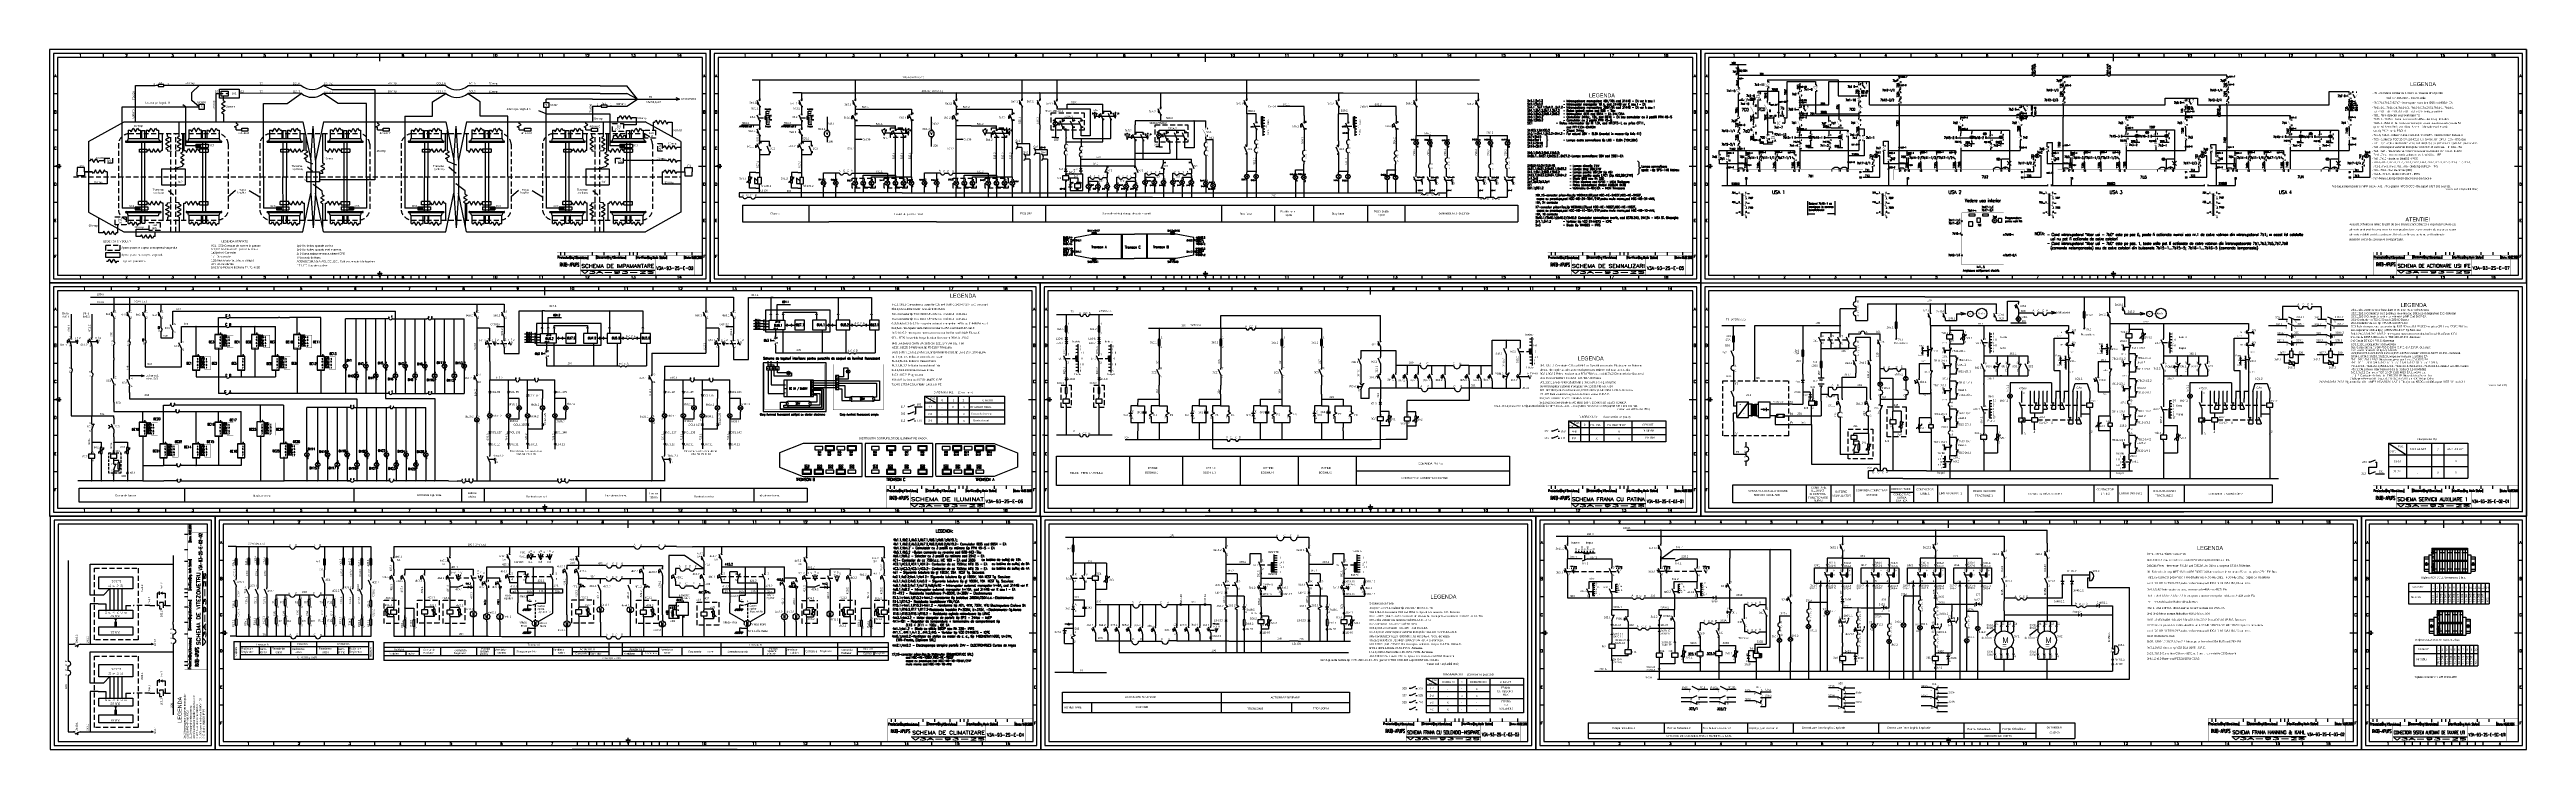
# Model space of a CAD drawing. Header units: millimetres. Extents: x 779 to 5457, y 14 to 905.
# Drawn here: x 779 to 3932, y 14 to 905 of the extents above; entities that cross this region are included whole.
import ezdxf
from ezdxf.enums import TextEntityAlignment as Align

# ---------------------------------------------------------------- set-up
doc = ezdxf.new("R2010")
doc.units = ezdxf.units.MM
for name, pattern in [('DASHED', [0.75, 0.5, -0.25]), ('DASHED2', [9.525, 6.35, -3.175]), ('HIDDEN2', [4.7625, 3.175, -1.5875])]:
    doc.linetypes.add(name, pattern=pattern)
doc.layers.add('INDICATOR', color=7, linetype='Continuous')
doc.layers.add('MODIFICARI', color=2, linetype='Continuous')
doc.styles.add('ISO', font='SIMPLEX.shx')
doc.styles.add('ROMANS', font='ROMANS.shx', dxfattribs={"width": 0.8})

# ---------------------------------------------------------------- blocks, each defined once
blk = doc.blocks.new('6a4')
at = {"color": 70}
for p, q in [((-1182.1, 287), (-1182.1, 292)), ((-1113.1, 287), (-1113.1, 292)), ((-1044.2, 287), (-1044.2, 292)), ((-975.2, 287), (-975.2, 292)), ((-906.3, 287), (-906.3, 292)), ((-837.3, 287), (-837.3, 292)), ((-768.4, 287), (-768.4, 292)), ((-699.4, 287), (-699.4, 292)), ((-630.5, 281.5), (-630.5, 292)), ((-561.6, 287), (-561.6, 292)), ((-492.6, 287), (-492.6, 292)), ((-423.7, 287), (-423.7, 292)), ((-354.7, 287), (-354.7, 292)), ((-285.8, 287), (-285.8, 292)), ((-216.8, 287), (-216.8, 292)), ((-147.9, 287), (-147.9, 292)), ((-79, 287), (-79, 292)), ((-1251, 240.5), (-1256, 240.5)), ((-5, 240.5), (-10, 240.5)), ((-1251, 194.5), (-1256, 194.5)), ((-5, 194.5), (-10, 194.5)), ((-1256, 148.5), (-1246, 148.5)), ((-1253.5, 148.5), (-1248.5, 151)), ((-1248.5, 146), (-1253.5, 148.5)), ((-1248.5, 151), (-1248.5, 146)), ((-15, 148.5), (-5, 148.5)), ((-1251, 102.5), (-1256, 102.5)), ((-5, 102.5), (-10, 102.5)), ((-1251, 56.5), (-1256, 56.5)), ((-5, 56.5), (-10, 56.5)), ((-1182.1, 5), (-1182.1, 10)), ((-1113.1, 5), (-1113.1, 10)), ((-1044.2, 5), (-1044.2, 10)), ((-975.2, 5), (-975.2, 10)), ((-906.3, 5), (-906.3, 10)), ((-837.3, 5), (-837.3, 10)), ((-768.4, 5), (-768.4, 10)), ((-699.4, 5), (-699.4, 10)), ((-680.5, 5), (-680.5, 10)), ((-670.5, 5), (-670.5, 10)), ((-660.5, 5), (-660.5, 10)), ((-650.5, 5), (-650.5, 10)), ((-640.5, 5), (-640.5, 10)), ((-630.5, 7.5), (-633, 12.5)), ((-633, 12.5), (-628, 12.5)), ((-630.5, 10), (-630.5, 15)), ((-628, 12.5), (-630.5, 7.5)), ((-630.5, 10), (-630.5, 5)), ((-620.5, 5), (-620.5, 10)), ((-610.5, 5), (-610.5, 10)), ((-600.5, 5), (-600.5, 10)), ((-590.5, 5), (-590.5, 10)), ((-580.5, 5), (-580.5, 10)), ((-561.6, 5), (-561.6, 10)), ((-492.6, 5), (-492.6, 10)), ((-423.7, 5), (-423.7, 10)), ((-354.7, 5), (-354.7, 10)), ((-285.8, 5), (-285.8, 10)), ((-216.8, 5), (-216.8, 10)), ((-147.9, 5), (-147.9, 10)), ((-79, 5), (-79, 10))]:
    blk.add_line(p, q, dxfattribs=at)
at = {"color": 240}
for points in [[(0, 0), (0, 297), (-1261, 297), (-1261, 0)], [(-5, 5), (-5, 292), (-1256, 292), (-1256, 5)]]:
    blk.add_lwpolyline(points, close=True, dxfattribs=at)
at = {"color": 70}
blk.add_lwpolyline([(-1251, 287), (-1251, 10), (-10, 10), (-10, 287)], close=True, dxfattribs=at)
at = {"color": 50, "style": 'ISO'}
for s, p in [('1', (-1216.5, 289.6)), ('2', (-1147.6, 289.6)), ('3', (-1078.6, 289.6)), ('4', (-1009.7, 289.6)), ('5', (-940.8, 289.6)), ('6', (-871.8, 289.6)), ('7', (-802.9, 289.6)), ('8', (-733.9, 289.6)), ('9', (-665, 289.6)), ('10', (-596, 289.6)), ('11', (-527.1, 289.6)), ('12', (-458.1, 289.6)), ('13', (-389.2, 289.6)), ('14', (-320.3, 289.6)), ('15', (-251.3, 289.6)), ('16', (-182.4, 289.6)), ('17', (-113.4, 289.6)), ('18', (-44.5, 289.6)), ('A', (-1253.5, 263.5)), ('A', (-7.5, 263.5)), ('B', (-1253.5, 217.5)), ('B', (-7.5, 217.5)), ('C', (-1253.5, 171.5)), ('C', (-7.5, 171.5)), ('D', (-1253.5, 125.5)), ('D', (-7.5, 125.5)), ('E', (-1253.5, 79.5)), ('E', (-7.5, 79.5)), ('F', (-1253.5, 33.5)), ('F', (-7.5, 33.5)), ('1', (-1216.5, 7.6)), ('2', (-1147.6, 7.6)), ('3', (-1078.6, 7.6)), ('4', (-1009.7, 7.6)), ('5', (-940.8, 7.6)), ('6', (-871.8, 7.6)), ('7', (-802.9, 7.6)), ('8', (-733.9, 7.6)), ('11', (-527.1, 7.6)), ('12', (-458.1, 7.6)), ('13', (-389.2, 7.6)), ('14', (-320.3, 7.6)), ('15', (-251.3, 7.6)), ('16', (-182.4, 7.6)), ('17', (-113.4, 7.6)), ('18', (-44.5, 7.6))]:
    blk.add_text(s, height=3.5, dxfattribs=at).set_placement(p, align=Align.MIDDLE)
blk = doc.blocks.new('4a4')
at = {"color": 70}
for p, q in [((-772.4, 287), (-772.4, 292)), ((-713.7, 287), (-713.7, 292)), ((-655.1, 287), (-655.1, 292)), ((-596.4, 287), (-596.4, 292)), ((-537.8, 287), (-537.8, 292)), ((-479.2, 287), (-479.2, 292)), ((-420.5, 282.3), (-420.5, 292)), ((-361.9, 287), (-361.9, 292)), ((-303.2, 287), (-303.2, 292)), ((-244.6, 287), (-244.6, 292)), ((-186, 287), (-186, 292)), ((-127.3, 287), (-127.3, 292)), ((-68.7, 287), (-68.7, 292)), ((-831, 240.5), (-836, 240.5)), ((-5, 240.5), (-10, 240.5)), ((-831, 194.5), (-836, 194.5)), ((-5, 194.5), (-10, 194.5)), ((-836, 148.5), (-826, 148.5)), ((-833.5, 148.5), (-828.5, 151)), ((-828.5, 146), (-833.5, 148.5)), ((-828.5, 151), (-828.5, 146)), ((-15, 148.5), (-5, 148.5)), ((-831, 102.5), (-836, 102.5)), ((-5, 102.5), (-10, 102.5)), ((-831, 56.5), (-836, 56.5)), ((-5, 56.5), (-10, 56.5)), ((-772.4, 5), (-772.4, 10)), ((-713.7, 5), (-713.7, 10)), ((-655.1, 5), (-655.1, 10)), ((-596.4, 5), (-596.4, 10)), ((-537.8, 5), (-537.8, 10)), ((-479.2, 5), (-479.2, 10)), ((-479.2, 5), (-479.2, 10)), ((-470.5, 5), (-470.5, 10)), ((-460.5, 5), (-460.5, 10)), ((-450.5, 5), (-450.5, 10)), ((-440.5, 5), (-440.5, 10)), ((-430.5, 5), (-430.5, 10)), ((-420.5, 7.5), (-423, 12.5)), ((-423, 12.5), (-418, 12.5)), ((-420.5, 10), (-420.5, 15)), ((-418, 12.5), (-420.5, 7.5)), ((-420.5, 10), (-420.5, 5)), ((-410.5, 5), (-410.5, 10)), ((-400.5, 5), (-400.5, 10)), ((-390.5, 5), (-390.5, 10)), ((-380.5, 5), (-380.5, 10)), ((-370.5, 5), (-370.5, 10)), ((-361.9, 5), (-361.9, 10)), ((-361.9, 5), (-361.9, 10)), ((-303.2, 5), (-303.2, 10)), ((-244.6, 5), (-244.6, 10)), ((-186, 5), (-186, 10)), ((-127.3, 5), (-127.3, 10)), ((-68.7, 5), (-68.7, 10))]:
    blk.add_line(p, q, dxfattribs=at)
at = {"color": 240}
for points in [[(0, 0), (0, 297), (-841, 297), (-841, 0)], [(-5, 5), (-5, 292), (-836, 292), (-836, 5)]]:
    blk.add_lwpolyline(points, close=True, dxfattribs=at)
at = {"color": 70}
blk.add_lwpolyline([(-831, 287), (-831, 10), (-10, 10), (-10, 287)], close=True, dxfattribs=at)
at = {"color": 50, "style": 'ISO'}
for s, p in [('1', (-801.7, 289.5)), ('2', (-743, 289.5)), ('3', (-684.4, 289.5)), ('4', (-625.8, 289.5)), ('5', (-567.1, 289.5)), ('6', (-508.5, 289.5)), ('7', (-449.8, 289.5)), ('8', (-391.2, 289.5)), ('9', (-332.6, 289.5)), ('10', (-273.9, 289.5)), ('11', (-215.3, 289.5)), ('12', (-156.6, 289.5)), ('13', (-98, 289.5)), ('14', (-39.4, 289.5)), ('A', (-833.5, 263.5)), ('A', (-7.5, 263.5)), ('B', (-833.5, 217.5)), ('B', (-7.5, 217.5)), ('C', (-833.5, 171.5)), ('C', (-7.5, 171.5)), ('D', (-833.5, 125.5)), ('D', (-7.5, 125.5)), ('E', (-833.5, 79.5)), ('E', (-7.5, 79.5)), ('F', (-833.5, 33.5)), ('F', (-7.5, 33.5)), ('1', (-801.7, 7.5)), ('2', (-743, 7.5)), ('3', (-684.4, 7.5)), ('4', (-625.8, 7.5)), ('5', (-567.1, 7.5)), ('6', (-508.5, 7.5)), ('7', (-449.8, 7.5)), ('8', (-391.2, 7.5)), ('9', (-332.6, 7.5)), ('10', (-273.9, 7.5)), ('11', (-215.3, 7.5)), ('12', (-156.6, 7.5)), ('13', (-98, 7.5)), ('14', (-39.4, 7.5))]:
    blk.add_text(s, height=3.5, dxfattribs=at).set_placement(p, align=Align.MIDDLE)
blk = doc.blocks.new('indic-el')
at = {"layer": 'INDICATOR', "color": 1}
for p, q in [((-180, 25), (-180, 29)), ((-175, 25), (-175, 29)), ((-167.9, 20), (-167.9, 25)), ((-155, 6), (-60, 6)), ((-145.4, 19.8), (-145.4, 24.8)), ((-140, 25), (-140, 29)), ((-134.7, 20.1), (-134.7, 25.1)), ((-125, 25), (-125, 29)), ((-119.9, 20), (-119.9, 25)), ((-105.5, 25), (-105.5, 29)), ((-97.2, 20), (-97.2, 25)), ((-87.5, 25), (-87.5, 29)), ((-83.8, 20), (-83.8, 25)), ((-82.5, 25), (-82.5, 29)), ((-69, 20), (-69, 25)), ((-47.5, 25), (-47.5, 29)), ((-45.3, 20), (-45.3, 25)), ((-32.5, 25), (-32.5, 29)), ((-22.8, 20), (-22.8, 25)), ((-13, 25), (-13, 29))]:
    blk.add_line(p, q, dxfattribs=at)
at = {"layer": 'INDICATOR'}
blk.add_line((-92.5, 25), (-92.5, 29), dxfattribs=at)
at = {"layer": 'INDICATOR', "const_width": 0.3, "flags": 128}
for points in [[(0, 29), (-185, 29), (-185, 0)], [(0, 25), (-185, 25)], [(0, 20), (-185, 20)], [(-155, 0), (-155, 20)], [(-60, 0), (-60, 20)], [(-10, 0), (-10, 20)]]:
    blk.add_lwpolyline(points, dxfattribs=at)
at = {"layer": 'INDICATOR', "color": 1, "style": 'ROMANS', "width": 0.8}
for s, height, p in [('Proiectat', 3, (-184.5, 20.9)), ('Desenat', 3, (-134.4, 21.2)), ('Verificat', 3, (-83.5, 20.9)), ('Data:', 2.5, (-22.1, 20.9))]:
    blk.add_text(s, height=height, dxfattribs=at).set_placement(p)
at = {"layer": 'INDICATOR', "style": 'ROMANS', "width": 0.570908}
blk.add_text('RATB-APUPS', height=4.5, dxfattribs=at).set_placement((-181.3, 11), (-156.7, 11), align=Align.FIT)
at = {"layer": 'INDICATOR', "color": 1, "style": 'ROMANS'}
for tag, height, width, p, p2 in [('PROIECTAT', 3, 0.908325, (-167.1, 20.7), (-146.2, 20.7)), ('ANS', 3, 11.421134, (-154, 2), (-61, 2)), ('NUME_DESEN', 4.5, 2.080219, (-153.9, 9.2), (-61.2, 9.2)), ('DESENAT', 3, 1.116423, (-119.3, 20.8), (-97.9, 20.8)), ('VERIFICAT', 3, 1.074468, (-68.3, 20.8), (-45.9, 20.8)), ('NUMAR', 4, 2.383056, (-58.6, 6.8), (-11.4, 6.8)), ('DATA', 3, 1.321041, (-14, 20.8), (-0.5, 20.8))]:
    blk.add_attdef(tag, text='', height=height, dxfattribs=dict(at, width=width)).set_placement(p, p2, align=Align.FIT)
blk = doc.blocks.new('5A4')
at = {"color": 70}
for p, q in [((-976.6, 287), (-976.6, 292)), ((-912.1, 287), (-912.1, 292)), ((-847.7, 287), (-847.7, 292)), ((-783.3, 287), (-783.3, 292)), ((-718.9, 287), (-718.9, 292)), ((-654.4, 287), (-654.4, 292)), ((-590, 287), (-590, 292)), ((-525.6, 282.1), (-525.6, 292)), ((-461.1, 287), (-461.1, 292)), ((-396.7, 287), (-396.7, 292)), ((-332.3, 287), (-332.3, 292)), ((-267.8, 287), (-267.8, 292)), ((-203.4, 287), (-203.4, 292)), ((-139, 287), (-139, 292)), ((-74.5, 287), (-74.5, 292)), ((-1041, 240.5), (-1046, 240.5)), ((-5, 240.5), (-10, 240.5)), ((-1041, 194.5), (-1046, 194.5)), ((-5, 194.5), (-10, 194.5)), ((-1046, 148.5), (-1036, 148.5)), ((-1043.5, 148.5), (-1038.5, 151)), ((-1038.5, 146), (-1043.5, 148.5)), ((-1038.5, 151), (-1038.5, 146)), ((-15, 148.5), (-5, 148.5)), ((-1041, 102.5), (-1046, 102.5)), ((-5, 102.5), (-10, 102.5)), ((-1041, 56.5), (-1046, 56.5)), ((-5, 56.5), (-10, 56.5)), ((-976.6, 5), (-976.6, 10)), ((-912.1, 5), (-912.1, 10)), ((-847.7, 5), (-847.7, 10)), ((-783.3, 5), (-783.3, 10)), ((-718.9, 5), (-718.9, 10)), ((-654.4, 5), (-654.4, 10)), ((-590, 5), (-590, 10)), ((-590, 5), (-590, 10)), ((-575.5, 5), (-575.5, 10)), ((-565.5, 5), (-565.5, 10)), ((-555.5, 5), (-555.5, 10)), ((-545.5, 5), (-545.5, 10)), ((-535.5, 5), (-535.5, 10)), ((-528, 12.5), (-523, 12.5)), ((-525.5, 7.5), (-528, 12.5)), ((-525.5, 10), (-525.5, 15)), ((-523, 12.5), (-525.5, 7.5)), ((-525.5, 10), (-525.5, 5)), ((-515.5, 5), (-515.5, 10)), ((-505.5, 5), (-505.5, 10)), ((-495.5, 5), (-495.5, 10)), ((-485.5, 5), (-485.5, 10)), ((-475.5, 5), (-475.5, 10)), ((-461.1, 5), (-461.1, 10)), ((-461.1, 5), (-461.1, 10)), ((-396.7, 5), (-396.7, 10)), ((-332.3, 5), (-332.3, 10)), ((-267.8, 5), (-267.8, 10)), ((-203.4, 5), (-203.4, 10)), ((-139, 5), (-139, 10)), ((-74.5, 5), (-74.5, 10))]:
    blk.add_line(p, q, dxfattribs=at)
at = {"color": 240}
for points in [[(0, 0), (0, 297), (-1051, 297), (-1051, 0)], [(-5, 5), (-5, 292), (-1046, 292), (-1046, 5)]]:
    blk.add_lwpolyline(points, close=True, dxfattribs=at)
at = {"color": 70}
blk.add_lwpolyline([(-1041, 287), (-1041, 10), (-10, 10), (-10, 287)], close=True, dxfattribs=at)
at = {"color": 50, "style": 'ISO'}
for s, p in [('1', (-1008.8, 289.5)), ('2', (-944.4, 289.5)), ('3', (-879.9, 289.5)), ('4', (-815.5, 289.5)), ('5', (-751.1, 289.5)), ('6', (-686.6, 289.5)), ('7', (-622.2, 289.5)), ('8', (-557.8, 289.5)), ('9', (-493.3, 289.5)), ('10', (-428.9, 289.5)), ('11', (-364.5, 289.5)), ('12', (-300.1, 289.5)), ('13', (-235.6, 289.5)), ('14', (-171.2, 289.5)), ('15', (-106.8, 289.5)), ('16', (-42.3, 289.5)), ('A', (-1043.5, 263.5)), ('A', (-7.5, 263.5)), ('B', (-1043.5, 217.5)), ('B', (-7.5, 217.5)), ('C', (-1043.5, 171.5)), ('C', (-7.5, 171.5)), ('D', (-1043.5, 125.5)), ('D', (-7.5, 125.5)), ('E', (-1043.5, 79.5)), ('E', (-7.5, 79.5)), ('F', (-1043.5, 33.5)), ('F', (-7.5, 33.5)), ('1', (-1008.8, 7.5)), ('2', (-944.4, 7.5)), ('3', (-879.9, 7.5)), ('4', (-815.5, 7.5)), ('5', (-751.1, 7.5)), ('6', (-686.6, 7.5)), ('7', (-622.2, 7.5)), ('10', (-428.9, 7.5)), ('11', (-364.5, 7.5)), ('12', (-300.1, 7.5)), ('13', (-235.6, 7.5)), ('14', (-171.2, 7.5)), ('15', (-106.8, 7.5)), ('16', (-42.3, 7.5))]:
    blk.add_text(s, height=3.5, dxfattribs=at).set_placement(p, align=Align.MIDDLE)
blk = doc.blocks.new('a4r')
at = {"color": 240}
for points in [[(0, 210), (-297, 210), (-297, 0), (0, 0)], [(-5, 205), (-292, 205), (-292, 5), (-5, 5)]]:
    blk.add_lwpolyline(points, close=True, dxfattribs=at)
at = {"color": 70}
blk.add_lwpolyline([(-287, 10), (-10, 10), (-10, 200), (-287, 200)], close=True, dxfattribs=at)
blk = doc.blocks.new('CNI')
at = {"linetype": 'Continuous'}
for p, q in [((0, -2.5), (0, 0)), ((0, -17), (0, -14.5))]:
    blk.add_line(p, q, dxfattribs=at)
at = {"linetype": 'Continuous', "flags": 128}
for points, const_width in [([(-0.2, -5.3), (6.2, -5.3)], 0.3), ([(0, -12), (5.1, -3.1)], 0.4)]:
    blk.add_lwpolyline(points, dxfattribs=dict(at, const_width=const_width))
at = {"linetype": 'Continuous', "const_width": 0.4}
for points in [[(0, -5.3), (0, -2.5)], [(0, -14.5), (0, -12)]]:
    blk.add_lwpolyline(points, dxfattribs=at)
at = {"linetype": 'Continuous', "style": 'ROMANS', "width": 0.8}
blk.add_attdef('K1', text='', height=4, dxfattribs=at).set_placement((-6.1, -8.6), align=Align.MIDDLE_RIGHT)
for tag, p in [('1', (1, -4.8)), ('2', (1.3, -14.3))]:
    blk.add_attdef(tag, p, '', height=2.5, dxfattribs=at)
blk = doc.blocks.new('DIODA')
at = {"linetype": 'Continuous'}
for p, q in [((0, 10.6), (0, 13.1)), ((0, 0), (0, 2.5))]:
    blk.add_line(p, q, dxfattribs=at)
at = {"linetype": 'Continuous', "const_width": 0.3, "flags": 128}
for points in [[(0, 8.1), (-2.6, 5), (2.6, 5)], [(-2.5, 8.1), (2.5, 8.1)], [(0, 8.1), (2.6, 5)]]:
    blk.add_lwpolyline(points, dxfattribs=at)
at = {"linetype": 'Continuous', "const_width": 0.4}
for points in [[(0, 8.1), (0, 10.6)], [(0, 2.5), (0, 5)]]:
    blk.add_lwpolyline(points, dxfattribs=at)
at = {"linetype": 'Continuous', "style": 'ROMANS', "width": 0.8}
blk.add_attdef('D', text='', height=4, dxfattribs=at).set_placement((-5.2, 6.7), align=Align.MIDDLE_RIGHT)
for tag, p in [('2', (1.9, 1.2)), ('1', (1.8, 9.2))]:
    blk.add_attdef(tag, p, '', height=2.5, dxfattribs=at)
blk = doc.blocks.new('BILUTA')
at = {"linetype": 'Continuous', "flags": 128}
blk.add_lwpolyline([(-0.225, 0, 0.45, 0.45, 1), (0.225, 0, 0.45, 0.45, 1)], format="xyseb", close=True, dxfattribs=at)
blk = doc.blocks.new('LIM-NI')
at = {"linetype": 'Continuous'}
for p, q in [((0, -2.5), (0, 0)), ((0, -12), (1.4, -6.2)), ((0, -17), (0, -14.5)), ((1.4, -6.2), (3, -7.2))]:
    blk.add_line(p, q, dxfattribs=at)
at = {"linetype": 'Continuous', "flags": 128}
for points, const_width in [([(-0.2, -5.7), (5.1, -5.7)], 0.3), ([(0, -12), (4.2, -5.1)], 0.4)]:
    blk.add_lwpolyline(points, dxfattribs=dict(at, const_width=const_width))
at = {"linetype": 'Continuous', "const_width": 0.4}
for points in [[(0, -5.7), (0, -2.5)], [(0, -14.5), (0, -12)]]:
    blk.add_lwpolyline(points, dxfattribs=at)
at = {"linetype": 'Continuous', "style": 'ROMANS', "width": 0.8}
blk.add_attdef('L1', text='', height=4, dxfattribs=at).set_placement((-9.6, -8.6), align=Align.MIDDLE_RIGHT)
for tag, p in [('1', (1.8, -4.6)), ('2', (2.1, -14.3))]:
    blk.add_attdef(tag, p, '', height=2.5, dxfattribs=at)
blk = doc.blocks.new('X')
for p, q in [((0.8, 0.8), (-0.8, -0.8)), ((-0.8, 0.8), (0.8, -0.8))]:
    blk.add_line(p, q)
blk = doc.blocks.new('BOB-REL')
at = {"linetype": 'Continuous'}
for p, q in [((0, 10.9), (0, 13.4)), ((0, 0), (0, 2.5))]:
    blk.add_line(p, q, dxfattribs=at)
at = {"linetype": 'Continuous', "const_width": 0.3, "flags": 128}
blk.add_lwpolyline([(2.2, 5), (2.2, 8.4), (-2.2, 8.4), (-2.2, 5)], close=True, dxfattribs=at)
at = {"linetype": 'Continuous', "const_width": 0.4}
for points in [[(0, 8.4), (0, 10.9)], [(0, 2.5), (0, 5)]]:
    blk.add_lwpolyline(points, dxfattribs=at)
at = {"linetype": 'Continuous', "style": 'ROMANS', "width": 0.8}
blk.add_attdef('K', text='', height=4, dxfattribs=at).set_placement((-4.6, 7.1), align=Align.MIDDLE_RIGHT)
for tag, p in [('1', (1.8, 10.4)), ('2', (2.1, 2.7))]:
    blk.add_attdef(tag, p, '', height=2.5, dxfattribs=at)
blk = doc.blocks.new('MONO1')
at = {"linetype": 'Continuous'}
for p, q in [((0, -2.5), (0, 0)), ((-1, -5), (1, -5)), ((0, -17), (0, -14.5))]:
    blk.add_line(p, q, dxfattribs=at)
at = {"linetype": 'Continuous', "flags": 128}
blk.add_lwpolyline([(-1.7, -9), (-2.5, -7.7), (-3.8, -8.5), (-3.1, -9.8)], close=True, dxfattribs=at)
at = {"linetype": 'Continuous', "const_width": 0.3, "flags": 128}
blk.add_lwpolyline([(0, -12), (-3.5, -5.7)], dxfattribs=at)
at = {"linetype": 'Continuous', "const_width": 0.4}
for points in [[(0, -5), (0, -2.5)], [(0, -14.5), (0, -12)]]:
    blk.add_lwpolyline(points, dxfattribs=at)
at = {"linetype": 'Continuous'}
blk.add_circle((0, -5.5), 0.517, dxfattribs=at)
blk.add_solid([(-3.1, -9.8), (-3.8, -8.5), (-1.7, -9), (-2.5, -7.7)], dxfattribs=at)
at = {"linetype": 'Continuous', "style": 'ROMANS', "width": 0.8, "flags": 8}
blk.add_attdef('Q1', (-9.6, -12.3), '', height=4, dxfattribs=at)
at = {"linetype": 'Continuous', "style": 'ROMANS', "width": 0.8}
for tag, p in [('1', (1.8, -5)), ('2', (2.1, -14.3))]:
    blk.add_attdef(tag, p, '', height=2.5, dxfattribs=at)
blk = doc.blocks.new('BUT-REV')
at = {"linetype": 'Continuous'}
for p, q in [((0, -2.5), (0, 0)), ((-9.4, -6.9), (-9.4, -10.1)), ((-7.7, -6.9), (-9.4, -6.9)), ((-9.4, -8.5), (-2.3, -8.5)), ((-7.7, -10.1), (-9.4, -10.1)), ((0, -3.6), (-1.7, -4.6)), ((-1.7, -4.6), (0, -5.7)), ((0, -17), (0, -14.5))]:
    blk.add_line(p, q, dxfattribs=at)
at = {"linetype": 'Continuous', "const_width": 0.4, "flags": 128}
blk.add_lwpolyline([(0, -12), (-4, -5)], dxfattribs=at)
at = {"linetype": 'Continuous', "const_width": 0.4}
for points in [[(0, -5.7), (0, -2.5)], [(0, -14.5), (0, -12)]]:
    blk.add_lwpolyline(points, dxfattribs=at)
at = {"linetype": 'Continuous', "style": 'ROMANS', "width": 0.8}
blk.add_attdef('P1', text='', height=4, dxfattribs=at).set_placement((-12.4, -8.5), align=Align.MIDDLE_RIGHT)
for tag, p in [('1', (1.8, -5)), ('2', (2.1, -14.3))]:
    blk.add_attdef(tag, p, '', height=2.5, dxfattribs=at)
blk = doc.blocks.new('CND')
at = {"linetype": 'Continuous'}
for p, q in [((0, -2.5), (0, 0)), ((0, -17), (0, -14.5))]:
    blk.add_line(p, q, dxfattribs=at)
at = {"linetype": 'Continuous', "const_width": 0.4, "flags": 128}
blk.add_lwpolyline([(0, -12), (-4, -5)], dxfattribs=at)
at = {"linetype": 'Continuous', "const_width": 0.4}
for points in [[(0, -5), (0, -2.5)], [(0, -14.5), (0, -12)]]:
    blk.add_lwpolyline(points, dxfattribs=at)
at = {"linetype": 'Continuous', "style": 'ROMANS', "width": 0.8}
blk.add_attdef('K1', text='', height=4, dxfattribs=at).set_placement((-6.1, -8.6), align=Align.MIDDLE_RIGHT)
for tag, p in [('1', (1.8, -5)), ('2', (2.1, -14.3))]:
    blk.add_attdef(tag, p, '', height=2.5, dxfattribs=at)
blk = doc.blocks.new('LIM')
at = {"linetype": 'Continuous'}
for p, q in [((0, -2.5), (0, 0)), ((-4.4, -8), (-2.8, -7.1)), ((0, -12), (-4.4, -8)), ((0, -17), (0, -14.5))]:
    blk.add_line(p, q, dxfattribs=at)
at = {"linetype": 'Continuous', "const_width": 0.4, "flags": 128}
blk.add_lwpolyline([(0, -12), (-4, -5)], dxfattribs=at)
at = {"linetype": 'Continuous', "const_width": 0.4}
for points in [[(0, -5.7), (0, -2.5)], [(0, -14.5), (0, -12)]]:
    blk.add_lwpolyline(points, dxfattribs=at)
at = {"linetype": 'Continuous', "style": 'ROMANS', "width": 0.8}
blk.add_attdef('L1', text='', height=4, dxfattribs=at).set_placement((-9.6, -8.6), align=Align.MIDDLE_RIGHT)
for tag, p in [('1', (1.8, -5)), ('2', (2.1, -14.3))]:
    blk.add_attdef(tag, p, '', height=2.5, dxfattribs=at)
blk = doc.blocks.new('BUT-RET')
at = {"linetype": 'Continuous'}
for p, q in [((0, -2.5), (0, 0)), ((-7.7, -6.9), (-9.4, -6.9)), ((-9.4, -6.9), (-9.4, -10.1)), ((-9.4, -8.5), (-2, -8.5)), ((-7.7, -10.1), (-9.4, -10.1)), ((0, -17), (0, -14.5))]:
    blk.add_line(p, q, dxfattribs=at)
at = {"linetype": 'Continuous', "const_width": 0.4, "flags": 128}
blk.add_lwpolyline([(0, -12), (-4, -5)], dxfattribs=at)
at = {"linetype": 'Continuous', "const_width": 0.4}
for points in [[(0, -4.5), (0, -2.5)], [(0, -14.5), (0, -12)]]:
    blk.add_lwpolyline(points, dxfattribs=at)
at = {"linetype": 'Continuous'}
blk.add_circle((0, -5), 0.546, dxfattribs=at)
at = {"linetype": 'Continuous', "style": 'ROMANS', "width": 0.8}
blk.add_attdef('P1', text='', height=4, dxfattribs=at).set_placement((-12.4, -8.5), align=Align.MIDDLE_RIGHT)
for tag, p in [('1', (1.8, -5)), ('2', (2.1, -14.3))]:
    blk.add_attdef(tag, p, '', height=2.5, dxfattribs=at)
blk = doc.blocks.new('B1')
at = {"linetype": 'Continuous'}
for p, q in [((0, -2.5), (0, 0)), ((-2.1, -6.5), (1.9, -11.2)), ((-1.9, -11.2), (2.1, -6.5)), ((0, -16.9), (0, -14.4))]:
    blk.add_line(p, q, dxfattribs=at)
at = {"linetype": 'Continuous', "const_width": 0.4}
for points in [[(0, -5.7), (0, -2.5)], [(0, -14.4), (0, -11.9)]]:
    blk.add_lwpolyline(points, dxfattribs=at)
at = {"linetype": 'Continuous'}
blk.add_circle((0, -8.8), 3.07, dxfattribs=at)
at = {"linetype": 'Continuous', "style": 'ROMANS', "width": 0.8}
blk.add_attdef('H1', text='', height=4, dxfattribs=at).set_placement((-6.7, -8.5), align=Align.MIDDLE_RIGHT)
blk = doc.blocks.new('A$C313A4CAA')
at = {"layer": 'MODIFICARI'}
blk.add_circle((1.8, 1.8), 1.79, dxfattribs=at)
at = {"layer": 'MODIFICARI', "style": 'ROMANS', "width": 0.8}
blk.add_text('b', height=2.5, dxfattribs=at).set_placement((0.9, 0.7))
blk = doc.blocks.new('TRECERE')
for p, q in [((-0.3, 6.8), (-0.9, 6.4)), ((-0.9, 6.8), (-0.4, 6.4)), ((-0.3, 1.9), (-0.9, 2.4)), ((-0.9, 1.9), (-0.4, 2.3)), ((-0.6, 1.9), (-0.6, -1.2)), ((-0.9, -1.6), (-0.4, -1.2)), ((-0.4, -1.6), (-0.9, -1.2)), ((-0.9, -6.1), (-0.4, -5.7)), ((-0.3, -6.1), (-0.9, -5.7))]:
    blk.add_line(p, q)
for centre in [(-0.6, 6.6), (-0.6, 2.1), (-0.6, -1.4), (-0.6, -5.9)]:
    blk.add_circle(centre, 0.169)
for centre, start, end in [((0.2, 4.4), 113.689, 246.5614), ((0.2, -3.7), 113.4386, 246.311)]:
    blk.add_arc(centre, 2.43, start, end)
blk = doc.blocks.new('TREC')
for p, q in [((0, -3), (0, 0)), ((0, -15.9), (0, -18.9))]:
    blk.add_line(p, q)
blk.add_blockref('TRECERE', (0.6, -9.8))
blk = doc.blocks.new('a4')
at = {"color": 70}
for p, q in [((-152.5, 287), (-152.5, 292)), ((-105, 282), (-105, 292)), ((-57.5, 287), (-57.5, 292)), ((-200, 240.5), (-205, 240.5)), ((-5, 240.5), (-10, 240.5)), ((-200, 194.5), (-205, 194.5)), ((-5, 194.5), (-10, 194.5)), ((-205, 148.5), (-195, 148.5)), ((-202.5, 148.5), (-197.5, 151)), ((-197.5, 146), (-202.5, 148.5)), ((-197.5, 151), (-197.5, 146)), ((-15, 148.5), (-5, 148.5)), ((-200, 102.5), (-205, 102.5)), ((-5, 102.5), (-10, 102.5)), ((-200, 56.5), (-205, 56.5)), ((-5, 56.5), (-10, 56.5)), ((-155, 5), (-155, 10)), ((-145, 5), (-145, 10)), ((-135, 5), (-135, 10)), ((-125, 5), (-125, 10)), ((-115, 5), (-115, 10)), ((-105, 7.5), (-106.25, 10)), ((-103.75, 10), (-105, 7.5)), ((-105, 10), (-105, 5)), ((-95, 5), (-95, 10)), ((-85, 5), (-85, 10)), ((-75, 5), (-75, 10)), ((-65, 5), (-65, 10)), ((-55, 5), (-55, 10))]:
    blk.add_line(p, q, dxfattribs=at)
at = {"color": 240}
for points in [[(0, 0), (0, 297), (-210, 297), (-210, 0)], [(-5, 5), (-5, 292), (-205, 292), (-205, 5)]]:
    blk.add_lwpolyline(points, close=True, dxfattribs=at)
at = {"color": 70}
blk.add_lwpolyline([(-200, 287), (-200, 10), (-10, 10), (-10, 287)], close=True, dxfattribs=at)
at = {"color": 50, "style": 'ISO'}
for s, p in [('1', (-176.25, 289.5)), ('2', (-128.75, 289.5)), ('3', (-81.25, 289.5)), ('4', (-33.75, 289.5)), ('A', (-202.5, 263.5)), ('A', (-7.5, 263.5)), ('B', (-202.5, 217.5)), ('B', (-7.5, 217.5)), ('C', (-202.5, 171.5)), ('C', (-7.5, 171.5)), ('D', (-202.5, 125.5)), ('D', (-7.5, 125.5)), ('E', (-202.5, 79.5)), ('E', (-7.5, 79.5)), ('F', (-202.5, 33.5)), ('F', (-7.5, 33.5)), ('1', (-176.25, 7.5)), ('4', (-33.75, 7.5))]:
    blk.add_text(s, height=3.5, dxfattribs=at).set_placement(p, align=Align.MIDDLE)

msp = doc.modelspace()

# ---------------------------------------------------------------- hatches: boundary and pattern name
for points in [[(1689.6, 816.2), (1691.3, 816.2), (1691.3, 817.4), (1691.3, 819), (1691.3, 819.9), (1689.6, 819.9)], [(1743.2, 816.2), (1744.9, 816.2), (1744.9, 817.4), (1744.9, 819), (1744.9, 819.9), (1743.2, 819.9)], [(2322, 809.4), (2323.7, 809.4), (2323.7, 819.5), (2322, 819.5)], [(2322, 805.7), (2323.7, 805.7), (2323.7, 806.9), (2323.7, 808.4), (2323.7, 809.4), (2322, 809.4)], [(2438.9, 809.3), (2440.6, 809.3), (2440.6, 819.3), (2438.9, 819.3)], [(2438.9, 805.6), (2440.6, 805.6), (2440.6, 806.7), (2440.6, 808.3), (2440.6, 809.3), (2438.9, 809.3)], [(2526.2, 739.9), (2525.6, 739.9), (2525.6, 738.2), (2526.2, 738.2)], [(2526.2, 738.2), (2525.6, 738.2), (2525.6, 736.5), (2526.2, 736.5)], [(2543.7, 739.9), (2543.1, 739.9), (2543.1, 738.2), (2543.7, 738.2)], [(2543.7, 738.2), (2543.1, 738.2), (2543.1, 736.5), (2543.7, 736.5)], [(2564.7, 739.9), (2564.1, 739.9), (2564.1, 738.2), (2564.7, 738.2)], [(2564.7, 738.2), (2564.1, 738.2), (2564.1, 736.5), (2564.7, 736.5)], [(2605, 739.8), (2604.4, 739.8), (2604.4, 738.1), (2605, 738.1)], [(2605, 738.1), (2604.4, 738.1), (2604.4, 736.4), (2605, 736.4)], [(2620.7, 739.8), (2620.1, 739.8), (2620.1, 738.1), (2620.7, 738.1)], [(2620.7, 738.1), (2620.1, 738.1), (2620.1, 736.4), (2620.7, 736.4)], [(2641.7, 739.8), (2641.1, 739.8), (2641.1, 738.1), (2641.7, 738.1)], [(2641.7, 738.1), (2641.1, 738.1), (2641.1, 736.4), (2641.7, 736.4)], [(2088.7, 514.9), (2085.4, 514.9), (2085.4, 511.6), (2085.4, 508.3), (2088.7, 508.4)], [(2130.4, 514.9), (2127.1, 514.9), (2127.1, 511.6), (2127.2, 508.3), (2130.4, 508.4)], [(2666.5, 524.1), (2663.2, 524.1), (2663.2, 520.8), (2663.2, 517.5), (2666.5, 517.5)], [(3170.9, 521.9), (3170, 521.9), (3170, 518.6), (3170.9, 518.6)], [(3170.9, 518.6), (3170, 518.6), (3170, 515.2), (3170.9, 515.2)], [(3170.9, 515.2), (3170, 515.2), (3170, 514.4), (3170.9, 514.4)], [(3192.7, 522.4), (3191, 522.4), (3191, 519.2), (3192.7, 519.2)], [(3248, 526.2), (3249.1, 526.2), (3249.1, 529), (3249.1, 533), (3248, 533), (3248, 530.8)], [(3346.3, 507.7), (3345.5, 507.7), (3345.5, 504.4), (3346.3, 504.4)], [(3399.1, 524.3), (3398.2, 524.3), (3398.2, 521), (3399.1, 521)], [(3399.1, 521), (3398.2, 521), (3398.2, 517.6), (3399.1, 517.6)], [(3399.1, 517.6), (3398.2, 517.6), (3398.2, 516.8), (3399.1, 516.8)], [(3420.9, 526), (3419.2, 526), (3419.2, 522.8), (3420.9, 522.8)], [(3420.9, 505.3), (3419.2, 505.3), (3419.2, 502.1), (3420.9, 502.1)], [(3476.9, 526.2), (3478, 526.2), (3478, 529), (3478, 533), (3476.9, 533), (3476.9, 530.8)], [(3575.5, 507.7), (3574.6, 507.7), (3574.6, 504.4), (3575.5, 504.4)], [(3192.7, 502.6), (3191, 502.6), (3191, 499.4), (3192.7, 499.4)], [(3346.3, 504.4), (3345.5, 504.4), (3345.5, 501), (3346.3, 501)], [(3346.3, 501), (3345.5, 501), (3345.5, 497.7), (3346.3, 497.7)], [(3420.9, 473.5), (3419.2, 473.5), (3419.2, 470.3), (3420.9, 470.4)], [(3575.5, 504.4), (3574.6, 504.4), (3574.6, 501), (3575.5, 501)], [(3575.5, 501), (3574.6, 501), (3574.6, 497.7), (3575.5, 497.7)], [(3192.7, 470.8), (3191, 470.8), (3191, 467.6), (3192.7, 467.7)], [(3248, 441.2), (3249.1, 441.2), (3249.1, 443.9), (3249.1, 448), (3248, 448), (3248, 445.8)], [(3476.9, 441.2), (3478, 441.2), (3478, 443.9), (3478, 448), (3476.9, 448), (3476.9, 445.8)], [(3192.9, 434.9), (3191.2, 434.9), (3191.2, 431.7), (3192.9, 431.7)], [(3249.1, 441.2), (3248, 441.2), (3248, 436.3), (3249.1, 436.3)], [(3421.1, 437.6), (3419.4, 437.6), (3419.4, 434.4), (3421.1, 434.4)], [(3478, 441.2), (3476.9, 441.2), (3476.9, 436.3), (3478, 436.3)], [(1346.5, 384.9), (1345.9, 384.9), (1345.9, 383.2), (1346.5, 383.2)], [(1346.5, 383.2), (1345.9, 383.2), (1345.9, 381.5), (1346.5, 381.5)], [(1569, 384.9), (1568.4, 384.9), (1568.4, 383.2), (1569, 383.2)], [(1569, 383.2), (1568.4, 383.2), (1568.4, 381.6), (1569, 381.6)], [(3192.9, 398.9), (3191.2, 398.9), (3191.2, 395.7), (3192.9, 395.7)], [(3192.7, 387.5), (3191.6, 387.5), (3191.6, 382.2), (3192.7, 382.2), (3192.7, 384.3)], [(3421.1, 401.6), (3419.4, 401.6), (3419.4, 398.4), (3421.1, 398.4)], [(3420.9, 387.1), (3419.8, 387.1), (3419.8, 381.7), (3420.9, 381.7), (3420.9, 383.9)], [(3192.7, 376.2), (3192.7, 378.3), (3191.6, 378.3), (3191.6, 377), (3191.6, 373), (3192.7, 373)], [(3420.9, 375.7), (3420.9, 377.9), (3419.8, 377.9), (3419.8, 376.6), (3419.8, 372.5), (3420.9, 372.5)], [(2739.2, 263.2), (2739.2, 264.3), (2736.4, 264.3), (2732.4, 264.3), (2732.4, 263.2), (2734.6, 263.2)], [(2338, 252.1), (2334.4, 252.1), (2334.4, 240.1), (2338, 240.1)], [(2443.7, 252.1), (2440, 252.1), (2440, 240.1), (2443.7, 240.1)], [(2744.2, 225.8), (2743.4, 225.8), (2743.4, 222.6), (2743.4, 221.7), (2744.2, 221.7)], [(2881.5, 225.7), (2880.7, 225.7), (2880.7, 222.6), (2880.7, 221.6), (2881.5, 221.6)], [(3048.8, 238.8), (3046.7, 238.8), (3046.7, 236.1), (3046.7, 233.6), (3048.8, 233.6)], [(3068.4, 238.8), (3066.3, 238.8), (3066.3, 236.1), (3066.3, 233.6), (3068.4, 233.6)], [(3108, 238.8), (3106, 238.8), (3106, 236.1), (3106, 233.6), (3108, 233.6)], [(3127.6, 238.8), (3125.5, 238.8), (3125.5, 236.1), (3125.5, 233.6), (3127.6, 233.6)], [(3167, 238.8), (3164.9, 238.8), (3164.9, 236.1), (3164.9, 233.6), (3167, 233.6)], [(3186.5, 238.8), (3184.5, 238.8), (3184.5, 236.1), (3184.5, 233.6), (3186.5, 233.6)], [(3226.2, 238.8), (3224.1, 238.8), (3224.1, 236.1), (3224.1, 233.6), (3226.2, 233.6)], [(3245.8, 238.8), (3243.7, 238.8), (3243.7, 236.1), (3243.7, 233.6), (3245.8, 233.6)], [(2744.2, 215.8), (2743.4, 215.8), (2743.4, 214.2), (2743.4, 210.9), (2743.4, 209.9), (2744.2, 209.9)], [(2773.1, 216), (2772.3, 216), (2772.3, 214), (2773.1, 214)], [(2852.6, 216), (2851.8, 216), (2851.8, 213.9), (2852.6, 213.9)], [(2881.5, 215.7), (2880.7, 215.7), (2880.7, 214.2), (2880.7, 210.8), (2880.7, 209.9), (2881.5, 209.9)]]:
    msp.add_hatch(color=1).paths.add_polyline_path(points)

# ---------------------------------------------------------------- linework, layer by layer
at = {"color": 240}
for p, q in [((2288.2, 904.9), (2078.2, 904.9)), ((3932.1, 904.9), (3932.1, 484.9)), ((2881.1, 607.9), (2881.1, 310.9)), ((2886.1, 602.9), (2886.1, 315.9)), ((3317.1, 602.9), (2886.1, 602.9)), ((3301.1, 607.9), (3932.1, 607.9)), ((3727.1, 602.9), (3307.1, 602.9)), ((3927.1, 602.9), (3727.1, 602.9)), ((3927.1, 315.9), (3927.1, 602.9)), ((3927.1, 316.3), (3306.1, 316.3)), ((2041.1, 310.9), (2041.1, 13.9)), ((2466.1, 305.9), (2046.1, 305.9)), ((2046.1, 305.9), (2046.1, 18.9)), ((2670.1, 310.9), (2250.1, 310.9)), ((2666.1, 305.9), (2466.1, 305.9)), ((2666.1, 18.9), (2666.1, 305.9)), ((2880.1, 310.9), (2670.1, 310.9)), ((2671.1, 13.9), (2671.1, 310.9)), ((2881.1, 310.9), (3932.1, 310.9)), ((1654.4, 13.9), (1444.4, 13.9)), ((2041.1, 13.9), (2461.1, 13.9)), ((2046.1, 18.9), (2466.1, 18.9)), ((2201.1, 18.9), (2301.1, 18.9)), ((2461.1, 13.9), (2671.1, 13.9)), ((2466.1, 18.9), (2666.1, 18.9))]:
    msp.add_line(p, q, dxfattribs=at)
at = {"color": 1}
for p, q in [((2918.2, 885.9), (2938.7, 885.9)), ((2928.5, 882.5), (2928.5, 885.9)), ((888.4, 859.3), (913.5, 859.3)), ((888.4, 858.9), (888.4, 859.3)), ((888.4, 812.9), (888.4, 858.9)), ((917.2, 859.2), (914.7, 859.2)), ((1099.6, 859.2), (924.7, 859.2)), ((960.1, 850.3), (969.5, 859.2)), ((995.4, 843.2), (995.4, 854.3)), ((995.4, 854.3), (1020.6, 854.3)), ((1020.6, 854.3), (1020.6, 843.2)), ((1283.5, 859.2), (1127.5, 859.2)), ((1127.9, 859.2), (1138.9, 854.1)), ((1138.9, 854.1), (1193.2, 854.1)), ((1193.2, 854.1), (1193.2, 738.9)), ((1480.2, 858.9), (1311.6, 858.9)), ((1480.2, 858.9), (1513.9, 858.9)), ((1527.7, 841.9), (1513.9, 858.9)), ((1673.7, 866.4), (1956.1, 866.4)), ((1682.9, 866.4), (1682.9, 841.6)), ((1804.8, 866.4), (1804.8, 841.6)), ((1956.1, 866.4), (2274.8, 866.4)), ((2016.8, 866.4), (2016.8, 841.6)), ((2061.3, 866.4), (2061.3, 841.2)), ((2274.8, 866.4), (2599.2, 866.4)), ((2302.8, 866.3), (2302.8, 841.6)), ((2518.8, 866.4), (2518.8, 841.5)), ((2928.5, 882.5), (2928.5, 880.8)), ((2928.5, 881.3), (2928.5, 882.5)), ((2928.5, 881.3), (2928.5, 873.8)), ((2928.5, 873.8), (2928.5, 872.5)), ((2928.5, 873.7), (2928.5, 872)), ((2928.5, 872.3), (3303.5, 872.3)), ((2928.5, 872), (2928.5, 859)), ((2954, 851.9), (2980, 851.9)), ((2965.9, 866.5), (3056.1, 866.5)), ((2965.9, 853.5), (2965.9, 840)), ((2980, 851.9), (2980, 825.2)), ((2991.1, 817.8), (2991.1, 864.2)), ((2991.1, 864.2), (3026.9, 864.2)), ((3007.1, 862), (3007.1, 855.2)), ((3026.9, 864.2), (3026.9, 862.4)), ((3044, 864.3), (3095.8, 864.3)), ((3044, 834.4), (3044, 864.3)), ((3056.1, 866.5), (3056.1, 846.2)), ((3082.4, 863.5), (3082.4, 864.3)), ((3082.4, 846.2), (3082.4, 851.9)), ((3086.7, 860.1), (3089.7, 855.3)), ((3095.8, 834.4), (3095.8, 864.3)), ((3133.7, 860.6), (3133.7, 858.6)), ((3299.5, 872.3), (3303.5, 872.3)), ((3303.3, 872.3), (3301.2, 872.3)), ((3303.3, 872.4), (3303.6, 872.1)), ((3303.3, 872.1), (3303.6, 872.4)), ((3306.6, 872.4), (3306.3, 872.1)), ((3306.6, 872.1), (3306.4, 872.4)), ((3306.4, 872.3), (3395.3, 872.3)), ((3306.4, 872.3), (3325.2, 872.3)), ((3342.3, 860.6), (3342.3, 858.6)), ((3399.1, 872.3), (3395.3, 872.3)), ((3399, 872.1), (3399.3, 872.4)), ((3399, 872.4), (3399.4, 872.1)), ((3402.4, 872.4), (3402.1, 872.1)), ((3402.4, 872.1), (3402.1, 872.4)), ((3550.9, 872.3), (3402.4, 872.3)), ((3550.9, 860.6), (3550.9, 858.6)), ((3680.9, 834.6), (3680.9, 851.7)), ((3680.9, 851.7), (3706.5, 851.7)), ((871.4, 743.3), (871.4, 832)), ((871.4, 832), (969.5, 832)), ((952.2, 832), (948.6, 834.6)), ((952.2, 832), (952.2, 782.4)), ((960.1, 840.1), (960.1, 850.3)), ((969.5, 832), (960.1, 840.1)), ((990.6, 848.8), (990.6, 812.9)), ((990.6, 848.8), (997.7, 848.8)), ((1020.6, 843.2), (995.4, 843.2)), ((1002.8, 838.5), (998, 835.7)), ((998, 835.7), (1000.4, 834.3)), ((1002.8, 832.9), (998, 830.1)), ((998, 830.1), (1000.4, 828.7)), ((1002.8, 827.3), (998, 824.5)), ((998, 824.5), (1000.4, 823.1)), ((1000.4, 843.4), (1000.4, 845.5)), ((1000.4, 839.9), (1000.4, 843.4)), ((1000.4, 839.9), (1002.8, 838.5)), ((1000.4, 834.3), (1002.8, 832.9)), ((1000.4, 828.7), (1002.8, 827.3)), ((1000.4, 823.1), (1000.4, 812.9)), ((1099.6, 849.2), (1020.6, 849.1)), ((1051.3, 743.3), (1051.3, 836.1)), ((1051.3, 836.1), (1081.4, 836.1)), ((1081.4, 836.1), (1099.6, 848.8)), ((1283.8, 848.9), (1127.8, 849)), ((1146.6, 836.1), (1127.8, 848.7)), ((1182.7, 836.1), (1146.6, 836.1)), ((1182.7, 743.4), (1182.7, 836.1)), ((1231.3, 820), (1231.3, 742.9)), ((1231.3, 820), (1266.6, 820)), ((1266.6, 838.3), (1283.4, 848.9)), ((1266.6, 820), (1266.6, 838.3)), ((1327.3, 838.3), (1311.2, 848.9)), ((1480.2, 848.9), (1311.6, 848.9)), ((1327.3, 820), (1327.3, 838.3)), ((1362.7, 820), (1327.3, 820)), ((1362.7, 743.4), (1362.7, 820)), ((1411.1, 822.9), (1402.1, 827.1)), ((1411.4, 743.3), (1411.4, 830.8)), ((1411.4, 822.9), (1492.2, 822.9)), ((1470.2, 841.9), (1411.5, 841.9)), ((1411.5, 837.6), (1411.5, 841.9)), ((1470.2, 841.9), (1480.2, 841.9)), ((1470.2, 832.9), (1470.2, 812.9)), ((1470.2, 832.9), (1480.2, 832.9)), ((1480.2, 848.9), (1513.9, 848.9)), ((1480.2, 841.9), (1581.2, 841.9)), ((1481.4, 832.9), (1480.2, 832.9)), ((1488.9, 832.9), (1513.9, 832.9)), ((1492.2, 822.9), (1492.2, 782.4)), ((1504.1, 818.6), (1505.5, 821)), ((1505.5, 821), (1508.3, 816.1)), ((1509.7, 818.6), (1511.1, 821)), ((1511.1, 821), (1513.9, 816.1)), ((1527.7, 841.9), (1513.9, 848.9)), ((1513.9, 832.9), (1527.7, 841.9)), ((1515.3, 818.6), (1516.7, 821)), ((1516.7, 821), (1519.5, 816.1)), ((1581.2, 841.9), (1576.8, 843.5)), ((1581.2, 841.9), (1576.8, 840.2)), ((1682.9, 833.1), (1679.9, 840.1)), ((1682.9, 814.6), (1679.9, 821.6)), ((1682.3, 840.4), (1683.5, 840.4)), ((1682.9, 840.4), (1682.9, 841.6)), ((1682.9, 833.1), (1682.9, 831.6)), ((1682.9, 831.6), (1682.9, 823.3)), ((1682.9, 821.6), (1682.9, 823.3)), ((1689.6, 819.9), (1689.6, 816.2)), ((1691.3, 819.9), (1689.6, 819.9)), ((1691.3, 819), (1691.3, 826.3)), ((1691.3, 826.3), (1693.8, 826.3)), ((1691.3, 823.6), (1693.8, 823.6)), ((1691.3, 820.9), (1693.8, 820.9)), ((1736.5, 850), (1725.3, 850)), ((1736.5, 833.1), (1733.5, 840.1)), ((1736.5, 814.6), (1733.5, 821.6)), ((1735.8, 840.4), (1737.1, 840.4)), ((1736.5, 850), (1956, 850)), ((1736.5, 850), (1736.5, 841.6)), ((1736.5, 840.4), (1736.5, 841.6)), ((1736.5, 833.1), (1736.5, 831.6)), ((1736.5, 831.6), (1736.5, 823.3)), ((1736.5, 821.6), (1736.5, 823.3)), ((1743.2, 819.9), (1743.2, 816.2)), ((1744.9, 819.9), (1743.2, 819.9)), ((1744.9, 819), (1744.9, 826.3)), ((1744.9, 826.3), (1747.4, 826.3)), ((1744.9, 823.6), (1747.4, 823.6)), ((1744.9, 820.9), (1747.4, 820.9)), ((1799.8, 819.9), (1799.8, 816.6)), ((1801.1, 819.9), (1799.8, 819.9)), ((1804.7, 814.4), (1801.7, 821.4)), ((1804.8, 833.1), (1801.8, 840.1)), ((1804.2, 840.4), (1805.5, 840.4)), ((1804.8, 840.4), (1804.8, 841.6)), ((1804.8, 833.1), (1804.8, 831.6)), ((1804.8, 831.6), (1804.8, 823.3)), ((1804.8, 829.2), (1876.2, 829.2)), ((1804.8, 822), (1804.8, 823.3)), ((1871.2, 820.3), (1871.2, 817.1)), ((1872.4, 820.3), (1871.2, 820.3)), ((1876.2, 815.2), (1873.2, 822.2)), ((1876.2, 822.5), (1875.6, 822.2)), ((1876.2, 821.8), (1875.6, 822.2)), ((1876.2, 829.2), (1876.2, 821.8)), ((1876.2, 822.4), (1876.2, 823.7)), ((1933.3, 814.4), (1930.3, 821.4)), ((1933.4, 833.1), (1930.4, 840.1)), ((1932.7, 840.4), (1934, 840.4)), ((1933.4, 850), (1933.4, 841.6)), ((1933.4, 840.4), (1933.4, 841.6)), ((1933.4, 833.1), (1933.4, 831.6)), ((1933.4, 831.6), (1933.4, 823.3)), ((1933.4, 829.2), (2004.7, 829.2)), ((1933.4, 822), (1933.4, 823.3)), ((1956, 850), (2061.3, 850)), ((2001, 820.3), (1999.7, 820.3)), ((1999.7, 820.3), (1999.7, 817.1)), ((2004.7, 815.2), (2001.7, 822.2)), ((2004.7, 822.5), (2004.2, 822.2)), ((2004.7, 821.8), (2004.2, 822.2)), ((2004.7, 829.2), (2004.7, 821.8)), ((2004.7, 822.4), (2004.7, 823.7)), ((2016.8, 833.1), (2013.8, 840.1)), ((2016.2, 840.4), (2017.5, 840.4)), ((2016.8, 840.4), (2016.8, 841.6)), ((2016.8, 833.1), (2016.8, 831.6)), ((2016.8, 831.6), (2016.8, 823.3)), ((2016.8, 823.3), (2016.8, 785.1)), ((2039.6, 833.1), (2036.6, 840.1)), ((2039, 840.3), (2040.2, 840.3)), ((2039.6, 850), (2039.6, 841.6)), ((2039.6, 840.3), (2039.6, 841.6)), ((2039.6, 833.1), (2039.6, 831.6)), ((2039.6, 831.6), (2039.6, 823.2)), ((2039.7, 809.3), (2039.6, 823.2)), ((2061.3, 832.7), (2058.3, 839.7)), ((2060.7, 840), (2061.9, 840)), ((2061.3, 850), (2135.9, 849.9)), ((2061.3, 840), (2061.3, 841.2)), ((2061.3, 832.7), (2061.3, 829.5)), ((2061.3, 829.5), (2074.6, 829.5)), ((2074.6, 835.5), (2107.2, 835.5)), ((2074.6, 829.5), (2074.6, 835.5)), ((2074.6, 829.5), (2103.9, 829.5)), ((2103.9, 829.5), (2103.9, 795.1)), ((2107.2, 835.5), (2119.8, 835.5)), ((2116, 821.7), (2114.7, 821.7)), ((2114.7, 821.7), (2114.7, 818.5)), ((2118.3, 820), (2114.7, 820)), ((2119.8, 816.5), (2116.8, 823.5)), ((2119.8, 823.7), (2119.8, 835.5)), ((2130.1, 826.1), (2119.8, 826.1)), ((2130.1, 816.5), (2127.1, 823.5)), ((2130.1, 823.7), (2130.1, 826.1)), ((2135.9, 849.9), (2247.1, 849.9)), ((2193.3, 822.5), (2190.3, 829.5)), ((2192.7, 829.7), (2193.9, 829.7)), ((2193.3, 849.5), (2193.3, 831)), ((2193.3, 829.7), (2193.3, 831)), ((2193.3, 822.5), (2193.3, 814.3)), ((2247.1, 849.9), (2282.9, 849.9)), ((2282.9, 849.9), (2426, 849.9)), ((2302.8, 833.1), (2299.8, 840.1)), ((2302.2, 840.3), (2303.5, 840.3)), ((2302.8, 840.3), (2302.8, 841.6)), ((2302.8, 833.1), (2302.8, 831.6)), ((2302.8, 831.6), (2302.8, 823.2)), ((2314.9, 823.3), (2302.8, 823.3)), ((2303.2, 823.2), (2303.2, 782.6)), ((2315.3, 811.1), (2315.3, 823.3)), ((2323.7, 808.4), (2323.7, 820.3)), ((2376.4, 832.5), (2342.2, 832.5)), ((2376.4, 821.1), (2376.4, 832.5)), ((2376.4, 821.1), (2376.4, 812.8)), ((2420.1, 833), (2417.1, 840)), ((2419.5, 840.3), (2420.7, 840.3)), ((2420.1, 849.7), (2420.1, 841.5)), ((2420.1, 840.3), (2420.1, 841.5)), ((2420.1, 833), (2420.1, 831.5)), ((2420.1, 831.5), (2420.1, 823.2)), ((2420.1, 788.6), (2420.1, 823.1)), ((2431.8, 823.1), (2420.1, 823.1)), ((2426, 849.9), (2597.6, 849.6)), ((2432.2, 810.9), (2432.2, 823.1)), ((2440.6, 808.3), (2440.6, 820.1)), ((2493.4, 832.3), (2459.1, 832.3)), ((2493.4, 821), (2493.4, 832.3)), ((2493.4, 821), (2493.4, 812.6)), ((2518.8, 833), (2515.8, 840)), ((2518.2, 840.3), (2519.5, 840.3)), ((2518.8, 840.3), (2518.8, 841.5)), ((2518.8, 833), (2518.8, 831.5)), ((2518.8, 831.5), (2518.8, 823.2)), ((2518.8, 823.2), (2518.8, 809.4)), ((2597.6, 833), (2594.6, 840)), ((2597, 840.2), (2598.3, 840.2)), ((2597.6, 849.6), (2597.6, 841.5)), ((2597.6, 840.2), (2597.6, 841.5)), ((2597.6, 833), (2597.6, 831.5)), ((2597.6, 831.5), (2597.6, 823.1)), ((2597.6, 823.1), (2597.6, 809.3)), ((2928.4, 840.4), (2936, 840.4)), ((2928.5, 846), (2928.5, 821)), ((2943.8, 840.4), (2948.3, 840.4)), ((2948.3, 840.4), (2948.3, 837.1)), ((2948.3, 820.1), (2948.3, 811.5)), ((2954, 817.9), (2954, 838.9)), ((2965.9, 823), (2965.9, 797.4)), ((2980, 823.9), (2980, 818.3)), ((2984.7, 826.7), (2984.7, 821.6)), ((3007.1, 843.5), (3007.1, 834.6)), ((3007.1, 834.4), (3044, 834.4)), ((3007.1, 824.7), (3007.1, 821)), ((3007.1, 821.1), (3299.5, 821)), ((3007.1, 821), (3007.1, 817.5)), ((3011.5, 831.2), (3014.5, 826.5)), ((3026.9, 849.3), (3026.9, 823.1)), ((3026.9, 823.1), (3082.4, 823.1)), ((3044, 815), (3044, 820.8)), ((3056.1, 846.2), (3082.4, 846.2)), ((3057.2, 817.7), (3057.2, 835.2)), ((3082.4, 835.7), (3082.4, 837)), ((3082.4, 824.7), (3082.4, 821)), ((3082.4, 821), (3082.4, 817.5)), ((3095.8, 834.4), (3472.2, 834.4)), ((3133.7, 848.1), (3133.7, 846.6)), ((3133.7, 835), (3133.7, 778.2)), ((3212.3, 821), (3212.3, 817.5)), ((3287.6, 824.7), (3287.6, 821)), ((3287.6, 821), (3287.6, 817.5)), ((3287.6, 821), (3287.6, 817.5)), ((3291.9, 831.2), (3294.9, 826.5)), ((3299.5, 821), (3303.5, 821)), ((3303.3, 821), (3301.2, 821)), ((3303.3, 821.1), (3303.6, 820.8)), ((3303.3, 820.8), (3303.6, 821.1)), ((3306.6, 821.1), (3306.3, 820.8)), ((3306.6, 820.8), (3306.4, 821.1)), ((3306.4, 821), (3539.2, 821)), ((3342.3, 835), (3342.2, 819)), ((3342.3, 848.1), (3342.3, 846.6)), ((3422.7, 821), (3422.7, 817.5)), ((3472.2, 834.4), (3472.2, 843.2)), ((3472.2, 843.2), (3513.3, 843.2)), ((3497.7, 829.2), (3498.1, 828.9)), ((3498.1, 829.2), (3497.7, 828.9)), ((3498.1, 825.8), (3497.7, 826.1)), ((3497.7, 825.8), (3498.1, 826.1)), ((3497.9, 833.3), (3497.9, 829.5)), ((3497.9, 829.2), (3497.9, 829.5)), ((3497.9, 825.8), (3497.9, 823.7)), ((3497.9, 823.7), (3497.9, 821)), ((3497.9, 821), (3497.9, 817.5)), ((3497.9, 821), (3497.9, 817.5)), ((3502.2, 839.8), (3505.2, 835.1)), ((3513.3, 843.2), (3513.3, 834.6)), ((3513.3, 834.6), (3680.9, 834.6)), ((3539.5, 821), (3537.5, 821)), ((3539.5, 820.8), (3539.8, 821.1)), ((3539.5, 821.1), (3539.8, 820.8)), ((3542.9, 821.1), (3542.6, 820.8)), ((3542.9, 820.8), (3542.6, 821.1)), ((3542.9, 821), (3631.3, 821)), ((3550.9, 848.1), (3550.9, 846.6)), ((3550.9, 835), (3550.9, 778.2)), ((3631.3, 821), (3631.3, 817.5)), ((3706.5, 841.8), (3706.5, 838.1)), ((3706.5, 825.1), (3706.5, 823.7)), ((3706.5, 823.7), (3706.5, 821)), ((3706.5, 821), (3706.5, 817.5)), ((3706.5, 821), (3706.5, 817.5)), ((3710.9, 848.3), (3713.8, 843.6)), ((828.7, 787.9), (874, 812.9)), ((874, 812.9), (1101.6, 812.9)), ((876.5, 788.4), (920.5, 788.4)), ((879, 791.9), (877.9, 788.4)), ((879, 791.9), (918, 791.9)), ((879.3, 802.4), (879.3, 791.9)), ((879.3, 802.4), (881.5, 802.4)), ((881.5, 802.4), (882.9, 800)), ((882.9, 800), (885.7, 804.8)), ((885.7, 804.8), (887.1, 802.4)), ((887.1, 802.4), (888.5, 800)), ((888.5, 800), (891.3, 804.8)), ((891.3, 804.8), (892.7, 802.4)), ((892.7, 802.4), (894.9, 802.4)), ((894.9, 802.4), (894.9, 791.9)), ((896.4, 791.8), (896.4, 801.8)), ((896.4, 801.8), (900.5, 801.8)), ((900.5, 791.9), (900.5, 801.8)), ((902.1, 802.4), (902.1, 791.9)), ((902.1, 802.4), (904.3, 802.4)), ((904.3, 802.4), (905.7, 800)), ((905.7, 800), (908.5, 804.8)), ((908.5, 804.8), (909.9, 802.4)), ((909.9, 802.4), (911.3, 800)), ((911.3, 800), (914.1, 804.8)), ((914.1, 804.8), (915.5, 802.4)), ((915.5, 802.4), (917.7, 802.4)), ((917.7, 802.4), (917.7, 791.9)), ((918, 791.9), (919.2, 788.4)), ((923.1, 776.3), (923.1, 797.9)), ((931.7, 792.9), (926.9, 790.2)), ((926.9, 790.2), (929.3, 788.7)), ((929.3, 794.3), (929.3, 797.9)), ((929.3, 794.3), (931.7, 792.9)), ((929.3, 788.7), (931.7, 787.3)), ((944.1, 794.3), (941.7, 792.9)), ((941.7, 792.9), (946.5, 790.2)), ((944.1, 788.7), (941.7, 787.3)), ((944.1, 794.3), (944.1, 812.9)), ((946.5, 790.2), (944.1, 788.7)), ((948.2, 797.9), (948.2, 776.4)), ((950.2, 797.9), (950.2, 776.4)), ((953.7, 788.4), (997.7, 788.4)), ((956.2, 791.9), (955, 788.4)), ((956.2, 791.9), (995.2, 791.9)), ((956.5, 802.7), (956.5, 792.2)), ((956.5, 802.7), (958.7, 802.7)), ((958.7, 802.7), (960.1, 800.3)), ((960.1, 800.3), (962.9, 805.1)), ((962.9, 805.1), (964.3, 802.7)), ((964.3, 802.7), (965.7, 800.3)), ((965.7, 800.3), (968.5, 805.1)), ((968.5, 805.1), (969.9, 802.7)), ((969.9, 802.7), (972.1, 802.7)), ((972.1, 802.7), (972.1, 792.2)), ((973.7, 791.9), (973.7, 801.9)), ((973.7, 801.9), (977.7, 801.9)), ((977.7, 791.9), (977.7, 801.9)), ((979.3, 802.3), (979.3, 791.9)), ((979.3, 802.3), (981.5, 802.3)), ((981.5, 802.3), (982.9, 799.9)), ((982.9, 799.9), (985.6, 804.8)), ((985.6, 804.8), (987.1, 802.3)), ((987.1, 802.3), (988.5, 799.9)), ((988.5, 799.9), (991.2, 804.8)), ((991.2, 804.8), (992.7, 802.3)), ((992.7, 802.3), (994.9, 802.3)), ((994.9, 802.3), (994.9, 791.9)), ((995.2, 791.9), (996.4, 788.4)), ((1014.4, 806.5), (1019.3, 809.3)), ((1016.9, 805.1), (1014.4, 806.5)), ((1016.8, 802.9), (1016.8, 805.1)), ((1016.8, 802.9), (1023.7, 802.9)), ((1016.9, 810.7), (1016.9, 812.9)), ((1019.3, 809.3), (1016.9, 810.7)), ((1056.5, 788.4), (1100.5, 788.4)), ((1059, 791.9), (1057.9, 788.4)), ((1059, 791.9), (1098, 791.9)), ((1059.3, 802.4), (1059.3, 791.9)), ((1059.3, 802.4), (1061.5, 802.4)), ((1061.5, 802.4), (1062.9, 800)), ((1062.9, 800), (1065.7, 804.8)), ((1065.7, 804.8), (1067.1, 802.4)), ((1067.1, 802.4), (1068.5, 800)), ((1068.5, 800), (1071.3, 804.8)), ((1071.3, 804.8), (1072.7, 802.4)), ((1072.7, 802.4), (1074.9, 802.4)), ((1074.9, 802.4), (1074.9, 791.9)), ((1076.4, 791.9), (1076.4, 801.8)), ((1076.4, 801.8), (1080.5, 801.8)), ((1080.5, 791.9), (1080.5, 801.8)), ((1082.1, 802.4), (1082.1, 791.9)), ((1082.1, 802.4), (1084.3, 802.4)), ((1084.3, 802.4), (1085.7, 800)), ((1085.7, 800), (1088.5, 804.8)), ((1088.5, 804.8), (1089.9, 802.4)), ((1089.9, 802.4), (1091.3, 800)), ((1091.3, 800), (1094.1, 804.8)), ((1094.1, 804.8), (1095.5, 802.4)), ((1095.5, 802.4), (1097.7, 802.4)), ((1097.7, 802.4), (1097.7, 791.9)), ((1098, 791.9), (1099.2, 788.4)), ((1101.6, 812.9), (1111.7, 763.9)), ((1103.1, 776.3), (1103.1, 797.9)), ((1105.7, 776.2), (1105.7, 793.2)), ((1111.7, 763.9), (1114.7, 807.6)), ((1117.7, 763.9), (1114.7, 807.6)), ((1127.8, 812.9), (1117.7, 763.9)), ((1127, 760.5), (1127, 797.9)), ((1127.8, 812.9), (1283.6, 812.9)), ((1130.2, 776.4), (1130.2, 797.9)), ((1133.7, 788.4), (1177.7, 788.4)), ((1136.2, 791.9), (1135, 788.4)), ((1136.2, 791.9), (1175.2, 791.9)), ((1136.5, 802.7), (1136.5, 792.2)), ((1136.5, 802.7), (1138.7, 802.7)), ((1138.7, 802.7), (1140.1, 800.3)), ((1140.1, 800.3), (1142.9, 805.1)), ((1142.9, 805.1), (1144.3, 802.7)), ((1144.3, 802.7), (1145.7, 800.3)), ((1145.7, 800.3), (1148.5, 805.1)), ((1148.5, 805.1), (1149.9, 802.7)), ((1149.9, 802.7), (1152.1, 802.7)), ((1152.1, 802.7), (1152.1, 792.2)), ((1153.7, 791.9), (1153.7, 801.9)), ((1153.7, 801.9), (1157.7, 801.9)), ((1157.7, 791.9), (1157.7, 801.9)), ((1159.3, 802.3), (1159.3, 791.9)), ((1159.3, 802.3), (1161.5, 802.3)), ((1161.5, 802.3), (1162.9, 799.9)), ((1162.9, 799.9), (1165.6, 804.8)), ((1165.6, 804.8), (1167.1, 802.3)), ((1167.1, 802.3), (1168.5, 799.9)), ((1168.5, 799.9), (1171.2, 804.8)), ((1171.2, 804.8), (1172.7, 802.3)), ((1172.7, 802.3), (1174.9, 802.3)), ((1174.9, 802.3), (1174.9, 791.9)), ((1175.2, 791.9), (1176.4, 788.4)), ((1194.4, 806.5), (1199.3, 809.3)), ((1196.9, 805.1), (1194.4, 806.5)), ((1196.8, 802.9), (1196.8, 805.1)), ((1196.8, 802.9), (1203.7, 802.9)), ((1196.9, 810.7), (1196.9, 812.9)), ((1199.3, 809.3), (1196.9, 810.7)), ((1236.5, 788.4), (1280.5, 788.4)), ((1239, 791.9), (1237.9, 788.4)), ((1239, 791.9), (1278, 791.9)), ((1239.3, 802.4), (1239.3, 791.9)), ((1239.3, 802.4), (1241.5, 802.4)), ((1241.5, 802.4), (1242.9, 800)), ((1242.9, 800), (1245.7, 804.8)), ((1245.7, 804.8), (1247.1, 802.4)), ((1247.1, 802.4), (1248.5, 800)), ((1248.5, 800), (1251.3, 804.8)), ((1251.3, 804.8), (1252.7, 802.4)), ((1252.7, 802.4), (1254.9, 802.4)), ((1254.9, 802.4), (1254.9, 791.9)), ((1256.4, 791.8), (1256.4, 801.8)), ((1256.4, 801.8), (1260.5, 801.8)), ((1260.5, 791.9), (1260.5, 801.8)), ((1262.1, 802.4), (1262.1, 791.9)), ((1262.1, 802.4), (1264.3, 802.4)), ((1264.3, 802.4), (1265.7, 800)), ((1265.7, 800), (1268.5, 804.8)), ((1268.5, 804.8), (1269.9, 802.4)), ((1269.9, 802.4), (1271.3, 800)), ((1271.3, 800), (1274.1, 804.8)), ((1274.1, 804.8), (1275.5, 802.4)), ((1275.5, 802.4), (1277.7, 802.4)), ((1277.7, 802.4), (1277.7, 791.9)), ((1278, 791.9), (1279.2, 788.4)), ((1283.1, 776.3), (1283.1, 797.9)), ((1283.6, 812.9), (1293.7, 763.9)), ((1285.7, 776.2), (1285.7, 802.9)), ((1293.7, 763.9), (1296.7, 807.6)), ((1299.7, 763.9), (1296.7, 807.6)), ((1309.8, 812.9), (1299.7, 763.9)), ((1309.7, 812.9), (1537.4, 812.9)), ((1310.2, 776.4), (1310.2, 797.9)), ((1313.7, 788.4), (1357.7, 788.4)), ((1316.2, 791.9), (1315, 788.4)), ((1316.2, 791.9), (1355.2, 791.9)), ((1316.5, 802.7), (1316.5, 792.2)), ((1316.5, 802.7), (1318.7, 802.7)), ((1318.7, 802.7), (1320.1, 800.3)), ((1320.1, 800.3), (1322.9, 805.1)), ((1322.9, 805.1), (1324.3, 802.7)), ((1324.3, 802.7), (1325.7, 800.3)), ((1325.7, 800.3), (1328.5, 805.1)), ((1328.5, 805.1), (1329.9, 802.7)), ((1329.9, 802.7), (1332.1, 802.7)), ((1332.1, 802.7), (1332.1, 792.2)), ((1333.7, 791.9), (1333.7, 801.9)), ((1333.7, 801.9), (1337.7, 801.9)), ((1337.7, 791.9), (1337.7, 801.9)), ((1339.3, 802.3), (1339.3, 791.9)), ((1339.3, 802.3), (1341.5, 802.3)), ((1341.5, 802.3), (1342.9, 799.9)), ((1342.9, 799.9), (1345.6, 804.8)), ((1345.6, 804.8), (1347.1, 802.3)), ((1347.1, 802.3), (1348.5, 799.9)), ((1348.5, 799.9), (1351.2, 804.8)), ((1351.2, 804.8), (1352.7, 802.3)), ((1352.7, 802.3), (1354.9, 802.3)), ((1354.9, 802.3), (1354.9, 791.9)), ((1355.2, 791.9), (1356.4, 788.4)), ((1374.4, 806.5), (1379.3, 809.3)), ((1376.9, 805.1), (1374.4, 806.5)), ((1376.8, 802.9), (1376.8, 805.1)), ((1376.8, 802.9), (1383.7, 802.9)), ((1376.9, 810.7), (1376.9, 812.9)), ((1379.3, 809.3), (1376.9, 810.7)), ((1416.5, 788.4), (1460.5, 788.4)), ((1419, 791.9), (1417.9, 788.4)), ((1419, 791.9), (1458, 791.9)), ((1419.3, 802.4), (1419.3, 791.9)), ((1419.3, 802.4), (1421.5, 802.4)), ((1421.5, 802.4), (1422.9, 800)), ((1422.9, 800), (1425.7, 804.8)), ((1425.7, 804.8), (1427.1, 802.4)), ((1427.1, 802.4), (1428.5, 800)), ((1428.5, 800), (1431.3, 804.8)), ((1431.3, 804.8), (1432.7, 802.4)), ((1432.7, 802.4), (1434.9, 802.4)), ((1434.9, 802.4), (1434.9, 791.9)), ((1436.4, 791.8), (1436.4, 801.8)), ((1436.4, 801.8), (1440.5, 801.8)), ((1440.5, 791.9), (1440.5, 801.8)), ((1442.1, 802.4), (1442.1, 791.9)), ((1442.1, 802.4), (1444.3, 802.4)), ((1444.3, 802.4), (1445.7, 800)), ((1445.7, 800), (1448.5, 804.8)), ((1448.5, 804.8), (1449.9, 802.4)), ((1449.9, 802.4), (1451.3, 800)), ((1451.3, 800), (1454.1, 804.8)), ((1454.1, 804.8), (1455.5, 802.4)), ((1455.5, 802.4), (1457.7, 802.4)), ((1457.7, 802.4), (1457.7, 791.9)), ((1458, 791.9), (1459.2, 788.4)), ((1459.6, 806.5), (1464.4, 809.2)), ((1462, 805.1), (1459.6, 806.5)), ((1461.9, 802.9), (1461.9, 805.1)), ((1461.9, 802.9), (1468.9, 802.9)), ((1462, 810.7), (1462, 812.9)), ((1464.4, 809.2), (1462, 810.7)), ((1463.1, 776.3), (1463.1, 797.9)), ((1471.7, 792.9), (1466.9, 790.2)), ((1466.9, 790.2), (1469.3, 788.7)), ((1469.3, 794.3), (1469.3, 797.9)), ((1469.3, 794.3), (1471.7, 792.9)), ((1469.3, 788.7), (1471.7, 787.3)), ((1484.1, 794.3), (1481.7, 792.9)), ((1481.7, 792.9), (1486.5, 790.2)), ((1484.1, 788.7), (1481.7, 787.3)), ((1484.1, 794.3), (1484.1, 812.9)), ((1486.5, 790.2), (1484.1, 788.7)), ((1488.2, 797.9), (1488.2, 776.4)), ((1490.2, 797.9), (1490.2, 776.4)), ((1493.7, 788.4), (1537.7, 788.4)), ((1496.2, 791.9), (1495, 788.4)), ((1496.2, 791.9), (1535.2, 791.9)), ((1498.7, 794.9), (1496.5, 794.9)), ((1496.5, 794.9), (1496.5, 791.9)), ((1500.1, 797.3), (1498.7, 794.9)), ((1502.9, 792.5), (1500.1, 797.3)), ((1501.9, 818.6), (1501.9, 812.9)), ((1501.9, 818.6), (1504.1, 818.6)), ((1504.3, 794.9), (1502.9, 792.5)), ((1505.7, 797.3), (1504.3, 794.9)), ((1508.5, 792.5), (1505.7, 797.3)), ((1508.3, 816.1), (1509.7, 818.6)), ((1509.9, 794.9), (1508.5, 792.5)), ((1525.9, 809), (1509.6, 809)), ((1512.1, 794.9), (1509.9, 794.9)), ((1512.1, 794.9), (1512.1, 791.9)), ((1513.7, 791.9), (1513.7, 801.9)), ((1513.7, 801.9), (1517.7, 801.9)), ((1513.9, 816.1), (1515.3, 818.6)), ((1517.7, 791.9), (1517.7, 801.9)), ((1519.3, 802.3), (1519.3, 791.9)), ((1519.3, 802.3), (1521.5, 802.3)), ((1519.5, 816.1), (1520.9, 818.6)), ((1520.9, 818.6), (1525.9, 818.6)), ((1521.5, 802.3), (1522.9, 799.9)), ((1522.9, 799.9), (1525.6, 804.8)), ((1525.6, 804.8), (1527.1, 802.3)), ((1525.9, 818.6), (1525.9, 809)), ((1527.1, 802.3), (1528.5, 799.9)), ((1528.5, 799.9), (1531.2, 804.8)), ((1531.2, 804.8), (1532.7, 802.3)), ((1532.7, 802.3), (1534.9, 802.3)), ((1534.9, 802.3), (1534.9, 791.9)), ((1535.2, 791.9), (1536.4, 788.4)), ((1582.7, 787.9), (1537.4, 812.9)), ((1547.5, 812.5), (1547.5, 801.9)), ((1547.5, 812.5), (1549.7, 812.5)), ((1549.7, 812.5), (1551.1, 814.9)), ((1551.1, 814.9), (1553.9, 810.1)), ((1553.9, 810.1), (1555.3, 812.5)), ((1555.3, 812.5), (1556.7, 814.9)), ((1556.7, 814.9), (1559.5, 810.1)), ((1559.5, 810.1), (1560.9, 812.5)), ((1560.9, 812.5), (1562.3, 814.9)), ((1562.3, 814.9), (1565.1, 810.1)), ((1565.1, 810.1), (1566.5, 812.5)), ((1566.5, 812.5), (1571.5, 812.5)), ((1571.5, 812.5), (1571.6, 794)), ((1660, 809.1), (1661.5, 809.4)), ((1660, 809.1), (1682.9, 809.1)), ((1660, 809.1), (1661.5, 808.7)), ((1682.9, 796.4), (1679.9, 803.4)), ((1682.3, 803.7), (1683.5, 803.7)), ((1682.9, 814.6), (1682.9, 813.3)), ((1682.9, 813.3), (1682.9, 804.9)), ((1682.9, 803.7), (1682.9, 804.9)), ((1682.9, 796.4), (1682.9, 794.9)), ((1682.9, 794.9), (1682.9, 786.5)), ((1682.9, 788.5), (1687.6, 788.5)), ((1687.6, 788.5), (1695.5, 788.5)), ((1689.6, 816.2), (1691.3, 816.2)), ((1691.3, 819), (1691.3, 817.4)), ((1691.3, 818.2), (1693.8, 818.2)), ((1691.3, 817.4), (1691.3, 810)), ((1691.3, 815.5), (1693.8, 815.5)), ((1691.3, 812.8), (1693.8, 812.8)), ((1691.3, 810), (1693.8, 810)), ((1695.5, 783.5), (1695.5, 788.5)), ((1713.5, 809.1), (1715.1, 809.4)), ((1713.5, 809.1), (1736.5, 809.1)), ((1713.5, 809.1), (1715.1, 808.7)), ((1736.5, 796.4), (1733.5, 803.4)), ((1735.8, 803.7), (1737.1, 803.7)), ((1736.5, 814.6), (1736.5, 813.3)), ((1736.5, 813.3), (1736.5, 804.9)), ((1736.5, 803.7), (1736.5, 804.9)), ((1736.5, 796.4), (1736.5, 794.9)), ((1736.5, 794.9), (1736.5, 786.5)), ((1736.5, 788.5), (1741.1, 788.5)), ((1741.1, 788.5), (1749.1, 788.5)), ((1743.2, 816.2), (1744.9, 816.2)), ((1744.9, 819), (1744.9, 817.4)), ((1744.9, 818.2), (1747.4, 818.2)), ((1744.9, 817.4), (1744.9, 810)), ((1744.9, 815.5), (1747.4, 815.5)), ((1744.9, 812.8), (1747.4, 812.8)), ((1744.9, 810), (1747.4, 810)), ((1749.1, 783.5), (1749.1, 788.5)), ((1768.8, 819.4), (1768.8, 802.8)), ((1768.8, 801.6), (1768.8, 802.8)), ((1768.8, 794.1), (1768.8, 792.8)), ((1768.8, 792.8), (1768.8, 787.2)), ((1799.8, 818.3), (1803.1, 818.3)), ((1801.1, 816.6), (1799.8, 816.6)), ((1804.7, 812.9), (1804.7, 814.4)), ((1804.7, 747.1), (1804.7, 812.9)), ((1813, 790.6), (1804.7, 790.6)), ((1823.8, 808), (1804.8, 808)), ((1813, 790.6), (1811.5, 791)), ((1813, 790.6), (1811.5, 790.3)), ((1823.8, 808), (1855.9, 808)), ((1850.9, 800.1), (1850.9, 796.9)), ((1852.1, 800.1), (1850.9, 800.1)), ((1850.9, 798.5), (1854.4, 798.5)), ((1852.1, 796.9), (1850.9, 796.9)), ((1855.9, 795), (1852.9, 802)), ((1855.9, 803.5), (1855.9, 808)), ((1855.9, 803.5), (1866.1, 803.5)), ((1855.9, 802.3), (1855.9, 803.5)), ((1855.9, 793.5), (1855.9, 795)), ((1855.9, 745.2), (1855.9, 793.8)), ((1866.1, 795), (1863.1, 802)), ((1866.1, 802.3), (1866.1, 803.5)), ((1866.1, 793.5), (1866.1, 795)), ((1866.1, 742.7), (1866.1, 793.8)), ((1871.2, 818.7), (1874.7, 818.7)), ((1872.4, 817.1), (1871.2, 817.1)), ((1876.2, 813.7), (1876.2, 815.2)), ((1876.2, 813.7), (1876.2, 805.3)), ((1876.2, 805.3), (1876.2, 772.1)), ((1901.6, 819.4), (1901.6, 802.8)), ((1901.6, 801.6), (1901.6, 802.8)), ((1901.6, 794.1), (1901.6, 792.8)), ((1901.6, 792.8), (1901.6, 781.6)), ((1929.5, 819.5), (1928.3, 819.5)), ((1928.3, 819.5), (1928.3, 816.3)), ((1928.3, 817.9), (1931.8, 817.9)), ((1929.5, 816.3), (1928.3, 816.3)), ((1933.3, 812.9), (1933.3, 814.4)), ((1933.3, 747.1), (1933.3, 812.9)), ((1941.6, 790.6), (1933.3, 790.6)), ((1952.3, 808), (1933.4, 808)), ((1941.6, 790.6), (1940, 791)), ((1941.6, 790.6), (1940, 790.3)), ((1952.3, 808), (1984.4, 808)), ((1980.6, 800.1), (1979.4, 800.1)), ((1979.4, 800.1), (1979.4, 796.9)), ((1979.4, 798.5), (1982.9, 798.5)), ((1980.6, 796.9), (1979.4, 796.9)), ((1984.4, 795), (1981.4, 802)), ((1984.4, 803.5), (1984.4, 808)), ((1984.4, 803.5), (1994.7, 803.5)), ((1984.4, 802.3), (1984.4, 803.5)), ((1984.4, 793.5), (1984.4, 795)), ((1984.4, 745.2), (1984.4, 793.8)), ((1994.7, 795), (1991.7, 802)), ((1994.7, 802.3), (1994.7, 803.5)), ((1994.7, 793.5), (1994.7, 795)), ((1994.7, 742.7), (1994.7, 793.8)), ((1999.7, 818.7), (2003.2, 818.7)), ((2001, 817.1), (1999.7, 817.1)), ((2004.7, 813.7), (2004.7, 815.2)), ((2004.7, 813.7), (2004.7, 805.3)), ((2004.7, 805.3), (2004.7, 772.1)), ((2039.7, 809.3), (2039.7, 803.3)), ((2039.7, 809.3), (2039.7, 809.3)), ((2039.7, 777.3), (2039.7, 803.3)), ((2059.5, 793.1), (2055.2, 793.1)), ((2061.5, 808.7), (2057.5, 812.7)), ((2061.5, 812.7), (2057.5, 808.7)), ((2059.5, 817.5), (2092.2, 817.5)), ((2059.5, 813.5), (2059.5, 817.5)), ((2059.5, 807.9), (2059.5, 805.7)), ((2059.5, 805.7), (2059.5, 793.1)), ((2059.5, 793.1), (2063.8, 793.1)), ((2064.9, 812), (2063.7, 812)), ((2063.7, 812), (2063.7, 808.7)), ((2063.7, 810.4), (2067.2, 810.4)), ((2064.9, 808.7), (2063.7, 808.7)), ((2068.7, 806.6), (2065.7, 814.1)), ((2068.7, 815.1), (2068.7, 817.5)), ((2068.7, 813.3), (2068.7, 815.1)), ((2068.7, 806.6), (2068.7, 805.1)), ((2068.7, 805.1), (2068.7, 803.9)), ((2068.7, 803.9), (2073.3, 803.9)), ((2073.3, 792.8), (2073.3, 803.9)), ((2073.3, 792.8), (2073.3, 792.1)), ((2073.3, 784.1), (2073.3, 792.1)), ((2081.9, 806.9), (2078.9, 813.9)), ((2081.9, 814.1), (2081.9, 817.5)), ((2081.9, 805.4), (2081.9, 806.9)), ((2081.9, 791.7), (2081.9, 805.6)), ((2081.9, 791.7), (2130.1, 791.7)), ((2092.2, 806.9), (2089.2, 813.9)), ((2092.2, 814.1), (2092.2, 817.5)), ((2092.2, 805.4), (2092.2, 806.9)), ((2092.2, 795.1), (2092.2, 805.6)), ((2103.9, 795.1), (2092.2, 795.1)), ((2092.2, 791.7), (2092.6, 791.7)), ((2092.5, 791.5), (2092.5, 781.5)), ((2116, 818.5), (2114.7, 818.5)), ((2119.8, 815), (2119.8, 816.5)), ((2119.8, 787.4), (2119.8, 815.2)), ((2130.1, 815), (2130.1, 816.5)), ((2130.1, 791.7), (2130.1, 815.2)), ((2157.2, 795.1), (2155.9, 795.1)), ((2155.9, 795.1), (2155.9, 791.9)), ((2159.5, 793.4), (2155.9, 793.4)), ((2157.2, 791.9), (2155.9, 791.9)), ((2161, 789.9), (2158, 796.9)), ((2193.3, 814.3), (2161, 814.3)), ((2161, 814.3), (2161, 809.2)), ((2161, 797.1), (2161, 809.2)), ((2171.3, 799.5), (2161, 799.5)), ((2161, 788.4), (2161, 789.9)), ((2161, 756.9), (2161, 788.4)), ((2171.3, 789.9), (2168.3, 796.9)), ((2171.3, 797.1), (2171.3, 799.5)), ((2171.3, 788.4), (2171.3, 789.9)), ((2171.3, 765.5), (2171.3, 789)), ((2193.6, 797.5), (2189.6, 793.6)), ((2193.6, 793.6), (2189.6, 797.5)), ((2191.6, 802.3), (2224.4, 802.3)), ((2191.6, 798.3), (2191.6, 802.3)), ((2191.6, 792.7), (2191.6, 790.5)), ((2191.6, 790.5), (2191.6, 780.6)), ((2193.3, 814.3), (2206.7, 814.3)), ((2197, 796.8), (2195.8, 796.8)), ((2195.8, 796.8), (2195.8, 793.6)), ((2195.8, 795.2), (2199.3, 795.2)), ((2197, 793.6), (2195.8, 793.6)), ((2200.8, 791.4), (2197.8, 798.9)), ((2200.8, 799.9), (2200.8, 802.3)), ((2200.8, 798.1), (2200.8, 799.9)), ((2200.8, 791.4), (2200.8, 789.9)), ((2200.8, 789.9), (2200.8, 788.7)), ((2200.8, 788.7), (2205.4, 788.7)), ((2205.4, 777.6), (2205.4, 788.7)), ((2206.7, 814.3), (2236, 814.3)), ((2214.1, 791.7), (2211.1, 798.7)), ((2214.1, 798.9), (2214.1, 802.3)), ((2214.1, 790.2), (2214.1, 791.7)), ((2214.1, 765.5), (2214.1, 790.5)), ((2224.4, 791.7), (2221.4, 798.7)), ((2224.4, 798.9), (2224.4, 802.3)), ((2224.4, 790.2), (2224.4, 791.7)), ((2224.4, 780), (2224.4, 790.5)), ((2236, 814.3), (2236, 780)), ((2236, 814.3), (2251.2, 814.3)), ((2251.2, 808.1), (2251.2, 814.3)), ((2251.2, 805.6), (2251.2, 808.1)), ((2251.2, 791.1), (2251.2, 793.6)), ((2251.2, 791.1), (2251.2, 786.6)), ((2251.2, 790.6), (2260.3, 790.6)), ((2260.3, 740.5), (2260.3, 790.6)), ((2315.3, 804.1), (2312.3, 811.1)), ((2315.3, 804.1), (2315.3, 802.7)), ((2315.3, 802.7), (2315.3, 789.9)), ((2322, 819.5), (2323.7, 819.5)), ((2322, 809.4), (2322, 819.5)), ((2322, 809.4), (2322, 805.7)), ((2323.7, 809.4), (2322, 809.4)), ((2322, 805.7), (2323.7, 805.7)), ((2323.7, 818.6), (2326.1, 818.6)), ((2323.7, 814.9), (2326.2, 814.9)), ((2323.7, 811.3), (2326.2, 811.3)), ((2323.7, 808.4), (2323.7, 806.9)), ((2323.7, 807.7), (2326.2, 807.7)), ((2323.7, 806.9), (2323.7, 795)), ((2323.7, 804), (2326.1, 804)), ((2323.7, 800.4), (2326.2, 800.4)), ((2323.7, 796.7), (2326.1, 796.7)), ((2371.4, 809.4), (2371.4, 806.2)), ((2372.7, 809.4), (2371.4, 809.4)), ((2371.4, 807.8), (2374.9, 807.8)), ((2372.7, 806.2), (2371.4, 806.2)), ((2376.4, 804.3), (2373.4, 811.3)), ((2376.4, 811.5), (2376.4, 812.8)), ((2376.4, 802.8), (2376.4, 804.3)), ((2376.4, 802.8), (2376.4, 776.2)), ((2420.1, 788.6), (2420.1, 782.4)), ((2432.2, 804), (2429.2, 811)), ((2432.2, 804), (2432.2, 802.6)), ((2432.2, 802.6), (2432.2, 789.7)), ((2438.9, 809.3), (2438.9, 819.3)), ((2438.9, 819.3), (2440.6, 819.3)), ((2438.9, 809.3), (2438.9, 805.6)), ((2440.6, 809.3), (2438.9, 809.3)), ((2438.9, 805.6), (2440.6, 805.6)), ((2440.6, 818.4), (2443.1, 818.4)), ((2440.6, 808.3), (2440.6, 806.7)), ((2440.6, 806.7), (2440.6, 794.9)), ((2440.6, 803.9), (2443.1, 803.9)), ((2440.6, 796.6), (2443.1, 796.6)), ((2440.7, 814.8), (2443.1, 814.8)), ((2440.7, 811.1), (2443.1, 811.1)), ((2440.7, 807.5), (2443.1, 807.5)), ((2440.7, 800.2), (2443.1, 800.2)), ((2488.4, 809.2), (2488.4, 806)), ((2489.6, 809.2), (2488.4, 809.2)), ((2488.4, 807.6), (2491.9, 807.6)), ((2489.6, 806), (2488.4, 806)), ((2493.4, 804.1), (2490.4, 811.1)), ((2493.4, 811.4), (2493.4, 812.6)), ((2493.4, 802.6), (2493.4, 804.1)), ((2493.4, 802.6), (2493.4, 776.1)), ((2518.8, 809.4), (2518.8, 795.6)), ((2518.8, 795.6), (2529.1, 795.6)), ((2518.8, 788.8), (2518.8, 795.6)), ((2529.1, 795.6), (2529.9, 795.6)), ((2529.5, 795.6), (2557.8, 795.6)), ((2536.3, 788.7), (2536.3, 795.6)), ((2557.8, 795.6), (2558.1, 795.6)), ((2558.1, 795.6), (2558.1, 795.5)), ((2558.1, 788.7), (2558.1, 795.5)), ((2597.2, 795.5), (2634.8, 795.5)), ((2597.6, 809.3), (2597.6, 795.5)), ((2597.6, 788.7), (2597.6, 795.5)), ((2613.3, 788.7), (2613.3, 795.5)), ((2634.8, 795.5), (2635.2, 795.5)), ((2635.2, 795.5), (2635.2, 795.4)), ((2635.2, 788.6), (2635.2, 795.4)), ((2683.9, 795.8), (2685.3, 794.9)), ((2685.3, 794.9), (2685.3, 790.4)), ((2685.3, 790.4), (2686.5, 789.4)), ((2686.5, 789.4), (2685.3, 788.7)), ((2685.3, 788.7), (2685.3, 781.2)), ((2928.5, 809.3), (2928.5, 807.3)), ((2928.5, 795.6), (2928.5, 790.2)), ((2948.3, 817.9), (2954, 817.9)), ((2948.3, 794.5), (2948.3, 788.9)), ((2965.9, 817.8), (2973, 817.8)), ((2973, 799.8), (2965.9, 799.8)), ((2973.7, 817.2), (2973.7, 811)), ((2974.3, 811), (2973.7, 811)), ((2987.3, 811), (2987.9, 811)), ((2987.9, 817.2), (2987.9, 811)), ((2988.5, 817.8), (2991.1, 817.8)), ((3005.6, 792.8), (3018.8, 792.8)), ((3007.1, 805.9), (3007.1, 798.7)), ((3007.1, 802.1), (3068.7, 802.1)), ((3020.8, 802.1), (3020.8, 799.4)), ((3046.9, 805.2), (3040.1, 805.2)), ((3043.2, 792.8), (3056.4, 792.8)), ((3043.7, 805.2), (3043.7, 807.7)), ((3044.7, 798.7), (3044.7, 802.1)), ((3046.9, 805.2), (3062.2, 805.2)), ((3058.4, 802.1), (3058.4, 799.4)), ((3068.7, 802.1), (3068.7, 802.1)), ((3068.7, 793.2), (3068.7, 752.6)), ((3082.4, 805.9), (3082.4, 797)), ((3082.4, 803.9), (3089.2, 803.9)), ((3089.2, 803.9), (3089.2, 797)), ((3113.8, 783.9), (3113.8, 788.4)), ((3113.8, 788.4), (3120, 788.4)), ((3120, 770.3), (3120, 788.4)), ((3210.8, 792.6), (3224, 792.6)), ((3212.3, 805.9), (3212.3, 798.5)), ((3212.3, 802.3), (3273.9, 802.3)), ((3226, 802.3), (3226, 799.2)), ((3248.4, 792.6), (3261.6, 792.6)), ((3249.9, 798.5), (3249.9, 802.3)), ((3263.6, 802.3), (3263.6, 799.2)), ((3273.9, 802.3), (3273.9, 793)), ((3273.9, 793), (3273.9, 752.6)), ((3287.6, 805.9), (3287.6, 797)), ((3342.3, 791.3), (3342.2, 819)), ((3342.3, 778.5), (3342.3, 791.3)), ((3421.2, 794.5), (3434.4, 794.5)), ((3422.7, 805.9), (3422.7, 800.4)), ((3422.7, 802.9), (3484.2, 802.9)), ((3436.3, 802.9), (3436.3, 801.1)), ((3436.3, 789.6), (3436.3, 786.8)), ((3458.8, 794.5), (3472, 794.5)), ((3460.3, 800.4), (3460.3, 802.9)), ((3474, 802.9), (3474, 801.1)), ((3474, 789.6), (3474, 786.8)), ((3484.2, 802.9), (3484.2, 794.9)), ((3484.2, 794.9), (3484.2, 752.6)), ((3497.9, 805.9), (3497.9, 797)), ((3629.8, 793.8), (3643, 793.8)), ((3631.3, 805.9), (3631.3, 799.7)), ((3631.3, 802.3), (3692.8, 802.3)), ((3645, 802.3), (3645, 800.4)), ((3645, 788.9), (3645, 786.1)), ((3667.4, 793.8), (3680.6, 793.8)), ((3668.9, 799.7), (3668.9, 802.3)), ((3682.6, 802.3), (3682.6, 800.4)), ((3682.6, 788.9), (3682.6, 786.1)), ((3692.8, 802.3), (3692.8, 794.2)), ((3692.8, 794.2), (3692.8, 752.6)), ((3706.5, 805.9), (3706.5, 797)), ((828.7, 787.9), (828.7, 697.9)), ((829.1, 763.5), (831.3, 763.5)), ((831.3, 763.5), (832.7, 765.9)), ((832.7, 765.9), (835.5, 761)), ((835.5, 761), (836.9, 763.5)), ((836.9, 763.5), (838.3, 765.9)), ((838.3, 765.9), (841.1, 761)), ((841.1, 761), (842.5, 763.5)), ((842.5, 763.5), (849.6, 763.5)), ((876.5, 786.9), (920.5, 786.9)), ((893.7, 778.2), (903.1, 778.2)), ((893.7, 774.2), (893.7, 778.2)), ((903.1, 774.2), (893.7, 774.2)), ((896.5, 698.8), (896.5, 786.9)), ((900.5, 698.8), (900.5, 786.9)), ((903.1, 778.2), (903.1, 774.2)), ((904.5, 776.2), (903.1, 776.2)), ((905.9, 778.7), (904.5, 776.2)), ((908.7, 773.8), (905.9, 778.7)), ((910.1, 776.2), (908.7, 773.8)), ((911.5, 778.7), (910.1, 776.2)), ((914.3, 773.8), (911.5, 778.7)), ((915.7, 776.3), (914.3, 773.8)), ((917.1, 778.7), (915.7, 776.3)), ((919.9, 773.9), (917.1, 778.7)), ((921.3, 776.3), (919.9, 773.9)), ((923.1, 776.3), (921.3, 776.3)), ((931.7, 787.3), (926.9, 784.6)), ((926.9, 784.6), (929.3, 783.1)), ((931.7, 781.7), (926.9, 779)), ((926.9, 779), (929.3, 777.5)), ((929.3, 783.1), (931.7, 781.7)), ((929.3, 777.5), (929.3, 776.2)), ((929.3, 776.2), (933.7, 775.4)), ((944.1, 776.2), (939.7, 775.4)), ((941.7, 787.3), (946.5, 784.6)), ((944.1, 783.1), (941.7, 781.7)), ((941.7, 781.7), (946.5, 779)), ((946.5, 784.6), (944.1, 783.1)), ((946.5, 779), (944.1, 777.5)), ((944.1, 777.5), (944.1, 776.2)), ((948.2, 774.5), (945.7, 773.1)), ((945.7, 773.1), (950.6, 770.3)), ((948.2, 768.9), (945.7, 767.5)), ((945.7, 767.5), (950.6, 764.7)), ((948.2, 763.3), (945.7, 761.9)), ((945.7, 761.9), (950.6, 759.1)), ((948.2, 776.3), (948.2, 774.5)), ((950.6, 770.3), (948.2, 768.9)), ((950.6, 764.7), (948.2, 763.3)), ((950.6, 759.1), (948.2, 757.7)), ((948.2, 757.7), (948.2, 756.3)), ((950.2, 776.4), (952, 776.4)), ((952, 776.4), (953.4, 773.9)), ((965.2, 782.4), (952.2, 782.4)), ((953.4, 773.9), (956.2, 778.8)), ((953.7, 786.9), (997.7, 786.9)), ((956.2, 778.8), (957.6, 776.4)), ((957.6, 776.4), (959, 773.9)), ((959, 773.9), (961.8, 778.8)), ((961.8, 778.8), (963.2, 776.4)), ((963.2, 776.4), (964.6, 773.9)), ((964.6, 773.9), (967.4, 778.8)), ((965.2, 784.4), (981.2, 784.4)), ((965.2, 784.4), (965.2, 780.4)), ((965.2, 780.4), (981.2, 780.4)), ((966.2, 784.4), (966.2, 780.4)), ((967.2, 784.4), (967.2, 780.4)), ((967.4, 778.8), (968.8, 776.4)), ((968.2, 784.4), (968.2, 780.4)), ((968.8, 776.4), (970.2, 776.4)), ((969.2, 784.4), (969.2, 780.4)), ((970.2, 784.4), (970.2, 780.4)), ((970.2, 778.4), (981.2, 778.4)), ((970.2, 778.4), (970.2, 774.4)), ((970.2, 774.4), (981.2, 774.4)), ((971.2, 784.4), (971.2, 780.4)), ((973.7, 786.9), (973.7, 698.9)), ((977.7, 786.9), (977.7, 698.9)), ((981.2, 784.4), (981.2, 780.4)), ((981.2, 778.4), (981.2, 774.4)), ((1056.5, 786.9), (1100.5, 786.9)), ((1073.7, 778.2), (1083.1, 778.2)), ((1073.7, 774.2), (1073.7, 778.2)), ((1083.1, 774.2), (1073.7, 774.2)), ((1076.5, 742.9), (1076.4, 786.9)), ((1080.6, 786.9), (1080.4, 698.8)), ((1083.1, 778.2), (1083.1, 774.2)), ((1084.5, 776.2), (1083.1, 776.2)), ((1085.9, 778.7), (1084.5, 776.2)), ((1088.7, 773.8), (1085.9, 778.7)), ((1090.1, 776.2), (1088.7, 773.8)), ((1091.5, 778.7), (1090.1, 776.2)), ((1094.3, 773.8), (1091.5, 778.7)), ((1095.7, 776.3), (1094.3, 773.8)), ((1097.1, 778.7), (1095.7, 776.3)), ((1099.9, 773.9), (1097.1, 778.7)), ((1101.3, 776.3), (1099.9, 773.9)), ((1103.1, 776.3), (1101.3, 776.3)), ((1103.2, 772), (1108.1, 774.8)), ((1105.7, 770.6), (1103.2, 772)), ((1103.2, 766.4), (1108.1, 769.2)), ((1105.7, 765), (1103.2, 766.4)), ((1108.1, 774.8), (1105.7, 776.2)), ((1108.1, 769.2), (1105.7, 770.6)), ((1105.7, 762.8), (1105.7, 765)), ((1105.7, 762.8), (1113.7, 759.6)), ((1111.7, 763.9), (1111.7, 721.9)), ((1117.7, 763.9), (1117.7, 721.9)), ((1124.6, 756.3), (1129.5, 759.1)), ((1129.5, 759.1), (1127, 760.5)), ((1130.2, 776.4), (1132, 776.4)), ((1132, 776.4), (1133.4, 773.9)), ((1133.4, 773.9), (1136.2, 778.8)), ((1133.7, 786.9), (1177.7, 786.9)), ((1136.2, 778.8), (1137.6, 776.4)), ((1137.6, 776.4), (1139, 773.9)), ((1139, 773.9), (1141.8, 778.8)), ((1141.8, 778.8), (1143.2, 776.4)), ((1143.2, 776.4), (1144.6, 773.9)), ((1144.6, 773.9), (1147.4, 778.8)), ((1147.4, 778.8), (1148.8, 776.4)), ((1148.8, 776.4), (1150.2, 776.4)), ((1150.2, 778.4), (1161.2, 778.4)), ((1150.2, 778.4), (1150.2, 774.4)), ((1150.2, 774.4), (1161.2, 774.4)), ((1153.7, 786.9), (1153.7, 698.9)), ((1157.7, 786.9), (1157.7, 698.9)), ((1161.2, 778.4), (1161.2, 774.4)), ((1236.5, 786.9), (1280.5, 786.9)), ((1253.7, 778.2), (1263.1, 778.2)), ((1253.7, 774.2), (1253.7, 778.2)), ((1263.1, 774.2), (1253.7, 774.2)), ((1256.4, 786.9), (1256.3, 742.9)), ((1260.6, 786.9), (1260.4, 698.8)), ((1263.1, 778.2), (1263.1, 774.2)), ((1264.5, 776.2), (1263.1, 776.2)), ((1265.9, 778.7), (1264.5, 776.2)), ((1268.7, 773.8), (1265.9, 778.7)), ((1270.1, 776.2), (1268.7, 773.8)), ((1271.5, 778.7), (1270.1, 776.2)), ((1274.3, 773.8), (1271.5, 778.7)), ((1275.7, 776.3), (1274.3, 773.8)), ((1277.1, 778.7), (1275.7, 776.3)), ((1279.9, 773.9), (1277.1, 778.7)), ((1281.3, 776.3), (1279.9, 773.9)), ((1283.1, 776.3), (1281.3, 776.3)), ((1283.2, 772), (1288.1, 774.8)), ((1285.7, 770.6), (1283.2, 772)), ((1283.2, 766.4), (1288.1, 769.2)), ((1285.7, 765), (1283.2, 766.4)), ((1288.1, 774.8), (1285.7, 776.2)), ((1288.1, 769.2), (1285.7, 770.6)), ((1285.7, 762.8), (1285.7, 765)), ((1285.7, 762.8), (1293.7, 759.6)), ((1293.7, 763.9), (1293.7, 721.9)), ((1293.7, 759.6), (1296.9, 758.3)), ((1299.7, 763.9), (1299.7, 721.9)), ((1310.2, 776.4), (1312, 776.4)), ((1312, 776.4), (1313.4, 773.9)), ((1313.4, 773.9), (1316.2, 778.8)), ((1313.7, 786.9), (1357.7, 786.9)), ((1316.2, 778.8), (1317.6, 776.4)), ((1317.6, 776.4), (1319, 773.9)), ((1319, 773.9), (1321.8, 778.8)), ((1321.8, 778.8), (1323.2, 776.4)), ((1323.2, 776.4), (1324.6, 773.9)), ((1324.6, 773.9), (1327.4, 778.8)), ((1327.4, 778.8), (1328.8, 776.4)), ((1328.8, 776.4), (1330.2, 776.4)), ((1330.2, 778.4), (1341.2, 778.4)), ((1330.2, 778.4), (1330.2, 774.4)), ((1330.2, 774.4), (1341.2, 774.4)), ((1333.7, 786.9), (1333.7, 698.9)), ((1337.7, 786.9), (1337.7, 698.9)), ((1341.2, 778.4), (1341.2, 774.4)), ((1416.5, 786.9), (1460.5, 786.9)), ((1433.7, 778.2), (1443.1, 778.2)), ((1433.7, 774.2), (1433.7, 778.2)), ((1443.1, 774.2), (1433.7, 774.2)), ((1436.5, 698.8), (1436.5, 786.9)), ((1440.5, 698.8), (1440.5, 786.9)), ((1443.1, 778.2), (1443.1, 774.2)), ((1444.5, 776.2), (1443.1, 776.2)), ((1445.9, 778.7), (1444.5, 776.2)), ((1448.7, 773.8), (1445.9, 778.7)), ((1450.1, 776.2), (1448.7, 773.8)), ((1451.5, 778.7), (1450.1, 776.2)), ((1454.3, 773.8), (1451.5, 778.7)), ((1455.7, 776.3), (1454.3, 773.8)), ((1457.1, 778.7), (1455.7, 776.3)), ((1459.9, 773.9), (1457.1, 778.7)), ((1461.3, 776.3), (1459.9, 773.9)), ((1463.1, 776.3), (1461.3, 776.3)), ((1471.7, 787.3), (1466.9, 784.6)), ((1466.9, 784.6), (1469.3, 783.1)), ((1471.7, 781.7), (1466.9, 779)), ((1466.9, 779), (1469.3, 777.5)), ((1469.3, 783.1), (1471.7, 781.7)), ((1469.3, 777.5), (1469.3, 776.2)), ((1469.3, 776.2), (1473.7, 775.4)), ((1484.1, 776.2), (1479.7, 775.4)), ((1481.7, 787.3), (1486.5, 784.6)), ((1484.1, 783.1), (1481.7, 781.7)), ((1481.7, 781.7), (1486.5, 779)), ((1486.5, 784.6), (1484.1, 783.1)), ((1486.5, 779), (1484.1, 777.5)), ((1484.1, 777.5), (1484.1, 776.2)), ((1488.2, 774.5), (1485.7, 773.1)), ((1485.7, 773.1), (1490.6, 770.3)), ((1488.2, 768.9), (1485.7, 767.5)), ((1485.7, 767.5), (1490.6, 764.7)), ((1488.2, 763.3), (1485.7, 761.9)), ((1485.7, 761.9), (1490.6, 759.1)), ((1488.2, 776.3), (1488.2, 774.5)), ((1490.6, 770.3), (1488.2, 768.9)), ((1490.6, 764.7), (1488.2, 763.3)), ((1490.6, 759.1), (1488.2, 757.7)), ((1488.2, 757.7), (1488.2, 756.3)), ((1490.2, 776.4), (1492, 776.4)), ((1492, 776.4), (1493.4, 773.9)), ((1505.2, 782.4), (1492.2, 782.4)), ((1493.4, 773.9), (1496.2, 778.8)), ((1493.7, 786.9), (1537.7, 786.9)), ((1496.2, 778.8), (1497.6, 776.4)), ((1497.6, 776.4), (1499, 773.9)), ((1499, 773.9), (1501.8, 778.8)), ((1501.8, 778.8), (1503.2, 776.4)), ((1503.2, 776.4), (1504.6, 773.9)), ((1504.6, 773.9), (1507.4, 778.8)), ((1505.2, 784.4), (1521.2, 784.4)), ((1505.2, 784.4), (1505.2, 780.4)), ((1505.2, 780.4), (1521.2, 780.4)), ((1506.2, 784.4), (1506.2, 780.4)), ((1507.2, 784.4), (1507.2, 780.4)), ((1507.4, 778.8), (1508.8, 776.4)), ((1508.2, 784.4), (1508.2, 780.4)), ((1508.8, 776.4), (1510.2, 776.4)), ((1509.2, 784.4), (1509.2, 780.4)), ((1532.1, 763.5), (1509.3, 763.5)), ((1510.2, 784.4), (1510.2, 780.4)), ((1510.2, 778.4), (1521.2, 778.4)), ((1510.2, 778.4), (1510.2, 774.4)), ((1510.2, 774.4), (1521.2, 774.4)), ((1511.2, 784.4), (1511.2, 780.4)), ((1513.7, 786.9), (1513.7, 698.9)), ((1517.7, 786.9), (1517.7, 698.9)), ((1521.2, 784.4), (1521.2, 780.4)), ((1521.2, 778.4), (1521.2, 774.4)), ((1564.9, 763.5), (1532.1, 763.5)), ((1558.7, 780.5), (1560.9, 780.5)), ((1560.9, 780.5), (1562.3, 782.9)), ((1562.3, 782.9), (1565, 778)), ((1564.9, 763.5), (1567.1, 763.5)), ((1565, 778), (1566.5, 780.5)), ((1566.5, 780.5), (1567.9, 782.9)), ((1567.1, 763.5), (1568.5, 765.9)), ((1567.9, 782.9), (1570.6, 778)), ((1568.5, 765.9), (1571.3, 761)), ((1570.6, 778), (1572.1, 780.5)), ((1571.3, 761), (1572.7, 763.5)), ((1572.1, 780.5), (1573.5, 782.9)), ((1572.7, 763.5), (1574.1, 765.9)), ((1573.5, 782.9), (1576.2, 778)), ((1574.1, 765.9), (1576.9, 761)), ((1576.2, 778), (1577.7, 780.5)), ((1576.9, 761), (1578.3, 763.5)), ((1577.7, 780.5), (1582.7, 780.5)), ((1578.3, 763.5), (1580.5, 763.5)), ((1580.5, 763.5), (1582.7, 763.5)), ((1582.7, 787.9), (1582.7, 697.9)), ((1677.9, 782.8), (1677.9, 780.3)), ((1677.9, 782.8), (1679, 782.8)), ((1681.4, 781.5), (1677.9, 781.5)), ((1679, 780.3), (1677.9, 780.3)), ((1682, 785.1), (1682.9, 785.6)), ((1682.9, 784.6), (1682, 785.1)), ((1682.9, 784.6), (1682.9, 786.5)), ((1682.9, 778), (1682.9, 776.5)), ((1682.9, 776.5), (1682.9, 762.9)), ((1682.9, 771.3), (1687.6, 771.3)), ((1682.9, 762.9), (1682.9, 741.9)), ((1687.4, 771.3), (1695.5, 771.3)), ((1695.5, 774.9), (1692.5, 781.9)), ((1695.5, 781.9), (1695.5, 783.5)), ((1695.5, 774.9), (1695.5, 773.5)), ((1695.5, 771.3), (1695.5, 773.5)), ((1731.5, 782.8), (1731.5, 780.3)), ((1731.5, 782.8), (1732.6, 782.8)), ((1735, 781.5), (1731.5, 781.5)), ((1732.6, 780.3), (1731.5, 780.3)), ((1735.6, 785.1), (1736.5, 785.6)), ((1736.5, 784.6), (1735.6, 785.1)), ((1736.5, 784.6), (1736.5, 786.5)), ((1736.5, 778), (1736.5, 776.5)), ((1736.5, 776.5), (1736.5, 762.9)), ((1736.5, 771.3), (1741.1, 771.3)), ((1736.5, 762.9), (1736.5, 741.9)), ((1741, 771.3), (1749.1, 771.3)), ((1749.1, 774.9), (1746.1, 781.9)), ((1749.1, 781.9), (1749.1, 783.5)), ((1749.1, 774.9), (1749.1, 773.5)), ((1749.1, 771.3), (1749.1, 773.5)), ((1804.7, 766.3), (1804.7, 768.2)), ((1876.2, 742.7), (1876.2, 772.1)), ((1933.3, 766.3), (1933.3, 768.2)), ((2004.7, 742.7), (2004.7, 772.1)), ((2016.8, 785.1), (2011, 785.1)), ((2016.8, 780.4), (2011, 780.4)), ((2027, 785.1), (2016.8, 785.1)), ((2016.8, 780.4), (2016.8, 722.4)), ((2027, 770.3), (2021.2, 770.3)), ((2027, 765.5), (2021.2, 765.5)), ((2027, 770.3), (2027, 785.1)), ((2027, 765.5), (2027, 722.4)), ((2039.7, 777.3), (2033.9, 777.3)), ((2039.7, 772.6), (2033.9, 772.6)), ((2049.5, 777.3), (2039.4, 777.3)), ((2039.7, 772.6), (2039.7, 717.2)), ((2049.5, 770.3), (2043.7, 770.3)), ((2049.5, 765.5), (2043.7, 765.5)), ((2049.5, 770.3), (2049.5, 777.3)), ((2049.5, 765.5), (2049.5, 717.2)), ((2072.7, 753.4), (2072.7, 770.6)), ((2072.7, 756.9), (2102.7, 756.9)), ((2073, 778.5), (2073, 776.2)), ((2073.3, 787.4), (2119.8, 787.4)), ((2091.9, 754.1), (2091.9, 768.1)), ((2092.2, 775.9), (2092.2, 773.7)), ((2092.3, 765.5), (2232.6, 765.5)), ((2102.7, 756.9), (2161.4, 756.9)), ((2125.4, 755.4), (2125.4, 756.9)), ((2205.4, 772.5), (2161, 772.5)), ((2161.4, 755.5), (2161.4, 756.9)), ((2191.6, 780.9), (2187.3, 780.9)), ((2191.6, 780.9), (2195.9, 780.9)), ((2197.3, 760.6), (2194.3, 753.1)), ((2197.3, 760.6), (2197.3, 765.5)), ((2205.4, 777.6), (2205.4, 772.5)), ((2236, 780), (2224.4, 780)), ((2232.6, 762.1), (2232.6, 765.5)), ((2232.6, 760.7), (2232.6, 762.1)), ((2232.6, 760.7), (2235.6, 753.7)), ((2251.2, 780.9), (2251.2, 776.1)), ((2251.2, 770.5), (2251.2, 739.3)), ((2303.2, 774), (2300.2, 781)), ((2303.2, 780.9), (2303.2, 782.6)), ((2303.2, 774), (2303.2, 772.6)), ((2303.2, 772.6), (2303.2, 763.7)), ((2303.2, 763.7), (2303.2, 750.3)), ((2315, 784.3), (2315, 779.6)), ((2315, 773.9), (2315, 750.3)), ((2375.7, 762.8), (2375.7, 759.1)), ((2375.7, 751.8), (2375.7, 759.1)), ((2376, 770.6), (2376, 768.3)), ((2420.1, 773.8), (2417.1, 780.8)), ((2420.1, 780.8), (2420.1, 782.4)), ((2420.1, 773.8), (2420.1, 772.4)), ((2420.1, 772.4), (2420.1, 763.5)), ((2420.1, 763.5), (2420.1, 750.1)), ((2431.9, 784.1), (2431.9, 779.4)), ((2431.9, 773.7), (2431.9, 750.1)), ((2492.6, 762.6), (2492.6, 758.9)), ((2492.6, 751.6), (2492.6, 758.9)), ((2492.9, 770.4), (2492.9, 768.2)), ((2520.8, 784), (2516.9, 788)), ((2520.8, 788), (2516.9, 784)), ((2518.8, 783.2), (2518.8, 781)), ((2518.8, 781), (2518.8, 748.3)), ((2538.2, 784), (2534.3, 787.9)), ((2538.2, 787.9), (2534.3, 784)), ((2536.3, 783.1), (2536.3, 759.2)), ((2560.1, 783.9), (2556.2, 787.9)), ((2560.1, 787.9), (2556.2, 783.9)), ((2557.6, 761.3), (2557.6, 759.1)), ((2558.1, 783.1), (2558.1, 780.9)), ((2558.1, 780.9), (2558.1, 766.9)), ((2599.6, 783.9), (2595.6, 787.9)), ((2599.6, 787.9), (2595.6, 783.9)), ((2597.6, 783.1), (2597.6, 780.9)), ((2597.6, 780.9), (2597.6, 748.2)), ((2615.3, 787.8), (2611.3, 783.9)), ((2615.3, 783.9), (2611.3, 787.8)), ((2613.3, 783.1), (2613.3, 759.1)), ((2637.1, 787.8), (2633.2, 783.8)), ((2637.1, 783.8), (2633.2, 787.8)), ((2634.7, 761.2), (2634.7, 759)), ((2635.2, 783), (2635.2, 780.8)), ((2635.2, 780.8), (2635.2, 766.8)), ((2685.3, 781.2), (2683.9, 780.5)), ((2800.6, 763.2), (2802.8, 761)), ((2802.8, 755.1), (2802.8, 761)), ((2904.3, 776.5), (3000.3, 776.5)), ((2904.3, 773), (2904.3, 776.5)), ((2904.3, 763.9), (2904.3, 759.4)), ((2937.6, 759.4), (2904.3, 759.4)), ((2914.8, 770.3), (2914.8, 776.5)), ((2914.8, 761.1), (2914.8, 732)), ((2928.5, 752.6), (2928.5, 778.5)), ((2937.6, 767.3), (2937.6, 763)), ((2937.6, 763), (2937.6, 759.4)), ((2938.7, 769.7), (2938.7, 776.5)), ((2939.8, 767.3), (2939.8, 752.6)), ((2955.8, 776.5), (2955.8, 773.1)), ((2955.8, 761.4), (2955.8, 752.6)), ((2972.5, 784.3), (2960.5, 784.3)), ((2965.9, 788.2), (2965.9, 784.3)), ((2973, 786.7), (2965.9, 786.7)), ((2976.3, 776.5), (2976.3, 773.1)), ((2976.3, 761.4), (2976.3, 752.6)), ((3000.3, 776.5), (3000.3, 773.1)), ((3000.3, 761.4), (3000.3, 752.6)), ((3007.1, 778.2), (3007.1, 752.6)), ((3007.1, 776.5), (3082.4, 776.5)), ((3024.2, 779.9), (3017.4, 779.9)), ((3020.8, 787.9), (3020.8, 779.9)), ((3044.7, 777.8), (3044.7, 776.5)), ((3061.8, 779.9), (3055, 779.9)), ((3058.4, 787.9), (3058.4, 779.9)), ((3089.2, 769.7), (3068.7, 769.7)), ((3082.4, 788.1), (3082.4, 776.5)), ((3089.2, 788.1), (3089.2, 769.7)), ((3099.5, 769.7), (3099.5, 766.2)), ((3099.5, 769.7), (3101.7, 769.7)), ((3103.2, 768.7), (3105, 768.7)), ((3103.2, 768.3), (3105, 768.3)), ((3108.7, 769.7), (3106.5, 769.7)), ((3109.1, 769.7), (3108.7, 769.7)), ((3109.1, 742.3), (3109.1, 769.7)), ((3113.8, 774.8), (3113.8, 759.4)), ((3142.8, 759.4), (3113.8, 759.4)), ((3120, 776.5), (3205.5, 776.5)), ((3120, 761.1), (3120, 732)), ((3133.7, 752.6), (3133.7, 778.5)), ((3142.8, 767.3), (3142.8, 763)), ((3142.8, 763), (3142.8, 759.4)), ((3143.9, 769.7), (3143.9, 776.5)), ((3145, 767.3), (3145, 752.6)), ((3161, 776.5), (3161, 773.1)), ((3161, 761.4), (3161, 752.6)), ((3181.5, 776.5), (3181.5, 773.1)), ((3181.5, 761.4), (3181.5, 752.6)), ((3205.5, 776.5), (3205.5, 773.1)), ((3205.5, 776.5), (3205.5, 773.1)), ((3205.5, 761.4), (3205.5, 752.6)), ((3205.5, 761.4), (3205.5, 752.6)), ((3212.3, 778.1), (3212.3, 752.6)), ((3212.3, 776.5), (3287.6, 776.5)), ((3212.3, 776.5), (3287.6, 776.5)), ((3229.4, 784.8), (3222.6, 784.8)), ((3229.4, 784.8), (3222.6, 784.8)), ((3226, 787.7), (3226, 784.8)), ((3249.9, 778), (3249.9, 776.5)), ((3267, 784.8), (3260.2, 784.8)), ((3267, 784.8), (3260.2, 784.8)), ((3263.6, 787.7), (3263.6, 784.8)), ((3263.7, 752.6), (3263.7, 765.3)), ((3273.9, 765.3), (3263.7, 765.3)), ((3271, 762.9), (3276.3, 757.3)), ((3271.6, 758.3), (3276.3, 762.9)), ((3287.6, 788.1), (3287.6, 776.5)), ((3304.7, 769.7), (3306.9, 769.7)), ((3304.7, 769.7), (3304.7, 766.2)), ((3308.4, 768.7), (3310.2, 768.7)), ((3308.4, 768.3), (3310.2, 768.3)), ((3313.9, 769.7), (3311.7, 769.7)), ((3314.3, 769.7), (3313.9, 769.7)), ((3314.3, 742.3), (3314.3, 769.7)), ((3321.9, 786.7), (3328.6, 786.7)), ((3321.9, 782.9), (3321.9, 786.7)), ((3321.9, 773.8), (3321.9, 759.4)), ((3351.4, 759.4), (3321.9, 759.4)), ((3328.6, 770.3), (3328.6, 786.7)), ((3328.6, 776.5), (3414.1, 776.5)), ((3328.6, 761.1), (3328.6, 732)), ((3342.3, 752.6), (3342.3, 778.5)), ((3351.4, 767.3), (3351.4, 763)), ((3351.4, 763), (3351.4, 759.4)), ((3352.5, 769.7), (3352.5, 776.5)), ((3353.6, 767.3), (3353.6, 752.6)), ((3369.6, 776.5), (3369.6, 773.1)), ((3369.6, 761.4), (3369.6, 752.6)), ((3390.2, 776.5), (3390.2, 773.1)), ((3390.2, 761.4), (3390.2, 752.6)), ((3414.1, 776.5), (3414.1, 773.1)), ((3414.1, 776.5), (3414.1, 773.1)), ((3414.1, 761.4), (3414.1, 752.6)), ((3414.1, 761.4), (3414.1, 752.6)), ((3422.7, 779.9), (3422.7, 752.6)), ((3422.7, 776.5), (3497.9, 776.5)), ((3422.7, 776.5), (3497.9, 776.5)), ((3439.8, 786.8), (3432.9, 786.8)), ((3439.8, 786.8), (3432.9, 786.8)), ((3460.3, 779.9), (3460.3, 776.5)), ((3477.4, 786.8), (3470.5, 786.8)), ((3477.4, 786.8), (3470.5, 786.8)), ((3484.2, 765.3), (3474, 765.3)), ((3474, 752.6), (3474, 765.3)), ((3481.3, 762.9), (3486.6, 757.3)), ((3482, 758.3), (3486.6, 762.9)), ((3497.9, 788.1), (3497.9, 776.5)), ((3515, 769.7), (3515, 766.2)), ((3515, 769.7), (3517.2, 769.7)), ((3518.7, 768.7), (3520.6, 768.7)), ((3518.7, 768.3), (3520.6, 768.3)), ((3524.3, 769.7), (3522.1, 769.7)), ((3525.1, 769.7), (3524.3, 769.7)), ((3525.1, 742.3), (3525.1, 769.7)), ((3530.4, 782.3), (3530.4, 784.1)), ((3530.4, 784.1), (3537.2, 784.1)), ((3530.4, 773.2), (3530.4, 759.4)), ((3560, 759.4), (3530.4, 759.4)), ((3537.2, 770.3), (3537.2, 784.1)), ((3537.2, 776.5), (3622.7, 776.5)), ((3537.2, 761.1), (3537.2, 732)), ((3550.9, 752.6), (3550.9, 778.5)), ((3560, 767.3), (3560, 763)), ((3560, 763), (3560, 759.4)), ((3561.2, 769.7), (3561.2, 776.5)), ((3562.2, 767.3), (3562.2, 752.6)), ((3578.3, 776.5), (3578.3, 773.1)), ((3578.3, 761.4), (3578.3, 752.6)), ((3598.8, 776.5), (3598.8, 773.1)), ((3598.8, 761.4), (3598.8, 752.6)), ((3622.7, 776.5), (3622.7, 773.1)), ((3622.7, 776.5), (3622.7, 773.1)), ((3622.7, 761.4), (3622.7, 752.6)), ((3622.7, 761.4), (3622.7, 752.6)), ((3631.3, 779.2), (3631.3, 752.6)), ((3631.3, 776.5), (3706.5, 776.5)), ((3631.3, 776.5), (3706.5, 776.5)), ((3648.4, 786.1), (3641.5, 786.1)), ((3648.4, 786.1), (3641.5, 786.1)), ((3668.9, 779.2), (3668.9, 776.5)), ((3686, 786.1), (3679.2, 786.1)), ((3686, 786.1), (3679.2, 786.1)), ((3682.6, 752.6), (3682.6, 765.3)), ((3692.8, 765.3), (3682.6, 765.3)), ((3689.9, 762.9), (3695.2, 757.3)), ((3690.6, 758.3), (3695.2, 762.9)), ((3706.5, 788.1), (3706.5, 776.5)), ((3723.6, 769.7), (3723.6, 766.2)), ((3723.6, 769.7), (3725.8, 769.7)), ((3727.3, 768.7), (3729.2, 768.7)), ((3727.3, 768.3), (3729.2, 768.3)), ((3732.9, 769.7), (3730.7, 769.7)), ((3733.2, 769.7), (3732.9, 769.7)), ((3733.2, 742.3), (3733.2, 769.7)), ((823.5, 754.7), (814.3, 754.7)), ((814.3, 754.7), (814.3, 749.4)), ((814.3, 744.1), (814.3, 749.4)), ((823.5, 744.1), (814.3, 744.1)), ((823.5, 749.4), (823.5, 754.7)), ((823.5, 749.4), (823.5, 744.1)), ((833.5, 749.4), (823.5, 749.4)), ((823.9, 749.4), (833.9, 749.4)), ((824.8, 749.4), (824.8, 749.4)), ((852.5, 734), (828.7, 734)), ((832.6, 749.4), (832.6, 749.4)), ((835, 747), (833.5, 749.4)), ((837.7, 751.8), (835, 747)), ((839.1, 749.4), (837.7, 751.8)), ((840.6, 747), (839.1, 749.4)), ((843.3, 751.8), (840.6, 747)), ((844.7, 749.4), (843.3, 751.8)), ((846.2, 747), (844.7, 749.4)), ((848.9, 751.8), (846.2, 747)), ((850.3, 749.4), (848.9, 751.8)), ((852.5, 749.4), (850.3, 749.4)), ((852.5, 749.4), (852.5, 734)), ((871.4, 743.3), (871.4, 702.8)), ((921.7, 752.9), (921.7, 732.9)), ((921.7, 752.9), (951.7, 752.9)), ((921.7, 732.9), (951.7, 732.9)), ((930.6, 725.3), (936.9, 719.8)), ((936.7, 752.9), (948.2, 756.3)), ((951.7, 752.9), (951.7, 732.9)), ((1016, 725.5), (1006.7, 717.4)), ((1033.4, 725.5), (1046.7, 717.4)), ((1051.3, 743.3), (1051.3, 702.8)), ((1076.4, 698.8), (1076.3, 742.9)), ((1107.3, 755.5), (1113.7, 749.9)), ((1117.7, 731), (1114.9, 733.1)), ((1126.3, 724.5), (1117.7, 731)), ((1127, 747.1), (1122.6, 747.1)), ((1193.2, 738.9), (1122.6, 738.9)), ((1127, 754.9), (1124.6, 756.3)), ((1124.6, 750.7), (1129.5, 753.5)), ((1127, 749.3), (1124.6, 750.7)), ((1129.5, 753.5), (1127, 754.9)), ((1127, 747.1), (1127, 749.3)), ((1182.7, 743.4), (1182.7, 702.9)), ((1231.3, 743.3), (1231.3, 702.8)), ((1256.4, 698.8), (1256.3, 742.9)), ((1287.3, 755.5), (1293.7, 749.9)), ((1293.7, 749.9), (1296.6, 747.4)), ((1299.7, 731.4), (1296.6, 733.8)), ((1308.3, 725), (1299.7, 731.4)), ((1362.7, 743.4), (1362.7, 702.9)), ((1376, 725.5), (1366.7, 717.4)), ((1393.4, 725.5), (1406.7, 717.4)), ((1411.4, 743.3), (1411.4, 702.8)), ((1461.7, 752.9), (1461.7, 732.9)), ((1461.7, 752.9), (1491.7, 752.9)), ((1461.7, 732.9), (1491.7, 732.9)), ((1470.6, 725.3), (1476.9, 719.8)), ((1476.7, 752.9), (1488.2, 756.3)), ((1491.7, 752.9), (1491.7, 732.9)), ((1558.9, 749.4), (1558.9, 734)), ((1558.9, 749.4), (1561.1, 749.4)), ((1558.9, 734), (1582.7, 734)), ((1561.1, 749.4), (1562.5, 751.8)), ((1562.5, 751.8), (1565.2, 747)), ((1565.2, 747), (1566.7, 749.4)), ((1566.7, 749.4), (1568.1, 751.8)), ((1568.1, 751.8), (1570.8, 747)), ((1570.8, 747), (1572.3, 749.4)), ((1572.3, 749.4), (1573.7, 751.8)), ((1573.7, 751.8), (1576.4, 747)), ((1576.4, 747), (1577.9, 749.4)), ((1577.9, 749.4), (1587.9, 749.4)), ((1578.8, 749.4), (1578.8, 749.4)), ((1587.9, 754.7), (1597.1, 754.7)), ((1587.9, 749.4), (1587.9, 754.7)), ((1587.9, 749.4), (1587.9, 744.1)), ((1587.9, 744.1), (1597.1, 744.1)), ((1597.1, 754.7), (1597.1, 749.4)), ((1597.1, 744.1), (1597.1, 749.4)), ((1667.3, 736.5), (1672.7, 741.3)), ((1667.3, 735.1), (1667.3, 736.5)), ((1670, 748.5), (1670, 743.9)), ((1678.2, 748.5), (1670, 748.5)), ((1670, 742.7), (1670, 743.9)), ((1670, 735.2), (1670, 733.9)), ((1670, 728.5), (1670, 733.9)), ((1678.2, 728.5), (1670, 728.5)), ((1672.7, 742.7), (1672.7, 741.3)), ((1676.4, 741.8), (1676.4, 734.2)), ((1680.4, 737.8), (1676.4, 741.8)), ((1676.4, 734.2), (1680.4, 734.2)), ((1678.2, 748.5), (1682.9, 748.5)), ((1678.2, 728.5), (1682.9, 728.5)), ((1682.9, 722.5), (1682.9, 733.8)), ((1720.8, 736.5), (1726.2, 741.3)), ((1720.8, 735.1), (1720.8, 736.5)), ((1723.5, 748.5), (1723.5, 743.9)), ((1731.8, 748.5), (1723.5, 748.5)), ((1723.5, 742.7), (1723.5, 743.9)), ((1723.5, 735.2), (1723.5, 733.9)), ((1723.5, 728.5), (1723.5, 733.9)), ((1731.8, 728.5), (1723.5, 728.5)), ((1726.2, 742.7), (1726.2, 741.3)), ((1729.9, 741.8), (1729.9, 734.2)), ((1734, 737.8), (1729.9, 741.8)), ((1729.9, 734.2), (1734, 734.2)), ((1731.8, 748.5), (1736.5, 748.5)), ((1731.8, 728.5), (1736.5, 728.5)), ((1736.5, 717.2), (1736.5, 733.8)), ((1766.4, 737.1), (1762.4, 733.1)), ((1766.4, 733.1), (1762.4, 737.1)), ((1764.4, 747.8), (1779.9, 747.8)), ((1764.4, 740.1), (1764.4, 747.8)), ((1764.4, 737.9), (1764.4, 740.1)), ((1764.4, 732.3), (1764.4, 730.1)), ((1764.4, 717.2), (1764.4, 730.1)), ((1781.8, 737.1), (1777.9, 733.1)), ((1781.8, 733.1), (1777.9, 737.1)), ((1779.9, 740.1), (1779.9, 747.8)), ((1779.9, 747.8), (1784.5, 747.8)), ((1779.9, 737.9), (1779.9, 740.1)), ((1779.9, 732.3), (1779.9, 730.1)), ((1779.9, 717.2), (1779.9, 730.1)), ((1790.1, 747.5), (1794.9, 747.5)), ((1800.6, 747.5), (1819.2, 747.5)), ((1806.7, 732.8), (1802.8, 736.8)), ((1806.7, 736.8), (1802.8, 732.8)), ((1804.7, 739.8), (1804.7, 747.5)), ((1804.7, 737.6), (1804.7, 739.8)), ((1804.7, 732), (1804.7, 729.8)), ((1804.7, 722.4), (1804.7, 729.8)), ((1817, 736.8), (1813.1, 732.9)), ((1817, 732.9), (1813.1, 736.8)), ((1815, 745.2), (1855.9, 745.2)), ((1815, 739.9), (1815, 745.2)), ((1815, 737.7), (1815, 739.9)), ((1815, 732.1), (1815, 729.9)), ((1815, 729.9), (1825.4, 729.9)), ((1815, 729.9), (1815, 722.4)), ((1819.2, 747.5), (1845.6, 747.5)), ((1827.3, 732.9), (1823.4, 736.9)), ((1827.3, 736.9), (1823.4, 732.9)), ((1825.4, 742.7), (1876.2, 742.7)), ((1825.4, 739.9), (1825.4, 742.7)), ((1825.4, 737.7), (1825.4, 739.9)), ((1825.4, 732.1), (1825.4, 729.9)), ((1847.5, 736.8), (1843.6, 732.8)), ((1847.5, 732.8), (1843.6, 736.8)), ((1845.6, 747.5), (1845.6, 739.8)), ((1845.6, 737.6), (1845.6, 739.8)), ((1845.6, 732), (1845.6, 722.4)), ((1857.8, 732.9), (1853.9, 736.8)), ((1857.8, 736.8), (1853.9, 732.9)), ((1855.9, 745.2), (1855.9, 739.9)), ((1855.9, 737.7), (1855.9, 739.9)), ((1855.9, 732.1), (1855.9, 729.9)), ((1855.9, 729.9), (1866.2, 729.9)), ((1855.9, 729.9), (1855.9, 722.4)), ((1868.1, 736.9), (1864.2, 732.9)), ((1868.1, 732.9), (1864.2, 736.9)), ((1866.2, 742.7), (1866.2, 739.9)), ((1866.2, 737.7), (1866.2, 739.9)), ((1866.2, 732.1), (1866.2, 729.9)), ((1878.2, 732.8), (1874.2, 736.8)), ((1878.2, 736.8), (1874.2, 732.8)), ((1876.2, 742.7), (1876.2, 739.8)), ((1876.2, 737.6), (1876.2, 739.8)), ((1876.2, 732), (1876.2, 722.4)), ((1894.9, 733.1), (1891, 737.1)), ((1894.9, 737.1), (1891, 733.1)), ((1892.9, 747.8), (1908.4, 747.8)), ((1892.9, 740.1), (1892.9, 747.8)), ((1892.9, 737.9), (1892.9, 740.1)), ((1892.9, 732.3), (1892.9, 730.1)), ((1892.9, 722.4), (1892.9, 730.1)), ((1910.4, 733.1), (1906.4, 737.1)), ((1910.4, 737.1), (1906.4, 733.1)), ((1908.4, 747.8), (1913.1, 747.8)), ((1908.4, 740.1), (1908.4, 747.8)), ((1908.4, 737.9), (1908.4, 740.1)), ((1908.4, 732.3), (1908.4, 730.1)), ((1908.4, 722.4), (1908.4, 730.1)), ((1918.7, 747.5), (1923.4, 747.5)), ((1929.1, 747.5), (1947.7, 747.5)), ((1935.2, 736.8), (1931.3, 732.8)), ((1935.2, 732.8), (1931.3, 736.8)), ((1933.3, 739.8), (1933.3, 747.5)), ((1933.3, 737.6), (1933.3, 739.8)), ((1933.3, 732), (1933.3, 729.8)), ((1933.3, 717.2), (1933.3, 729.8)), ((1945.6, 732.9), (1941.6, 736.8)), ((1945.6, 736.8), (1941.6, 732.9)), ((1943.6, 745.2), (1984.4, 745.2)), ((1943.6, 739.9), (1943.6, 745.2)), ((1943.6, 737.7), (1943.6, 739.9)), ((1943.6, 732.1), (1943.6, 729.9)), ((1943.6, 729.9), (1943.6, 717.2)), ((1943.6, 729.9), (1953.9, 729.9)), ((1947.7, 747.5), (1974.1, 747.5)), ((1955.9, 736.9), (1951.9, 732.9)), ((1955.9, 732.9), (1951.9, 736.9)), ((1953.9, 742.7), (2004.7, 742.7)), ((1953.9, 739.9), (1953.9, 742.7)), ((1953.9, 737.7), (1953.9, 739.9)), ((1953.9, 732.1), (1953.9, 729.9)), ((1976.1, 732.8), (1972.1, 736.8)), ((1976.1, 736.8), (1972.1, 732.8)), ((1974.1, 747.5), (1974.1, 739.8)), ((1974.1, 737.6), (1974.1, 739.8)), ((1974.1, 732), (1974.1, 717.2)), ((1986.4, 736.8), (1982.4, 732.9)), ((1986.4, 732.9), (1982.4, 736.8)), ((1984.4, 745.2), (1984.4, 739.9)), ((1984.4, 737.7), (1984.4, 739.9)), ((1984.4, 732.1), (1984.4, 729.9)), ((1984.4, 729.9), (1984.4, 717.2)), ((1984.4, 729.9), (1994.7, 729.9)), ((1996.7, 732.9), (1992.7, 736.9)), ((1996.7, 736.9), (1992.7, 732.9)), ((1994.7, 742.7), (1994.7, 739.9)), ((1994.7, 737.7), (1994.7, 739.9)), ((1994.7, 732.1), (1994.7, 729.9)), ((2006.7, 736.8), (2002.7, 732.8)), ((2006.7, 732.8), (2002.7, 736.8)), ((2004.7, 742.7), (2004.7, 739.8)), ((2004.7, 737.6), (2004.7, 739.8)), ((2004.7, 732), (2004.7, 717.2)), ((2072.7, 749.7), (2072.7, 746.5)), ((2072.7, 746.5), (2094.6, 746.5)), ((2072.7, 744), (2072.7, 746.5)), ((2072.7, 716.8), (2072.7, 739)), ((2076.8, 741.5), (2087.9, 741.5)), ((2078.5, 741.5), (2078.5, 725.3)), ((2078.5, 725.3), (2087.9, 725.3)), ((2087.9, 741.5), (2087.9, 734)), ((2087.9, 729), (2087.9, 725.3)), ((2087.9, 725.3), (2094.6, 725.3)), ((2091.9, 750.4), (2091.9, 746.5)), ((2094.6, 725.3), (2094.6, 746.5)), ((2103.7, 728.6), (2099.8, 732.6)), ((2103.7, 732.6), (2099.8, 728.6)), ((2101.7, 739.2), (2101.7, 742.4)), ((2101.7, 742.4), (2103.9, 742.4)), ((2101.7, 735.6), (2101.7, 739.2)), ((2101.7, 737.4), (2113.7, 737.4)), ((2101.7, 733.4), (2101.7, 735.6)), ((2101.7, 727.8), (2101.7, 722.4)), ((2109.5, 742.1), (2114.2, 742.1)), ((2115.6, 732.6), (2111.7, 728.6)), ((2115.6, 728.6), (2111.7, 732.6)), ((2113.7, 737.4), (2113.7, 735.6)), ((2113.7, 733.4), (2113.7, 735.6)), ((2113.7, 727.8), (2113.7, 722.4)), ((2119.9, 742.1), (2125.4, 742.1)), ((2125.4, 755.4), (2122.4, 747.9)), ((2127.4, 728.6), (2123.5, 732.6)), ((2127.4, 732.6), (2123.5, 728.6)), ((2125.4, 748.7), (2125.4, 742.1)), ((2125.5, 739.2), (2125.5, 742.1)), ((2125.5, 739.2), (2125.5, 735.6)), ((2125.5, 733.4), (2125.5, 735.6)), ((2125.5, 727.8), (2125.5, 717.2)), ((2139.7, 732.6), (2135.7, 728.6)), ((2139.7, 728.6), (2135.7, 732.6)), ((2137.7, 739.2), (2137.7, 742.4)), ((2137.7, 742.4), (2139.8, 742.4)), ((2137.7, 735.6), (2137.7, 739.2)), ((2137.7, 733.4), (2137.7, 735.6)), ((2137.7, 727.8), (2137.7, 722.4)), ((2145.4, 742.1), (2150.2, 742.1)), ((2151.6, 728.6), (2147.6, 732.6)), ((2151.6, 732.6), (2147.6, 728.6)), ((2149.6, 737.4), (2149.6, 735.6)), ((2149.6, 737.4), (2161.4, 737.4)), ((2149.6, 733.4), (2149.6, 735.6)), ((2149.6, 727.8), (2149.6, 717.2)), ((2155.8, 742.1), (2161.4, 742.1)), ((2163.4, 732.6), (2159.4, 728.6)), ((2163.4, 728.6), (2159.4, 732.6)), ((2161.4, 755.5), (2164.4, 748.5)), ((2161.4, 748.5), (2161.4, 742.1)), ((2161.4, 739.2), (2161.4, 742.1)), ((2161.4, 739.2), (2161.4, 735.6)), ((2161.4, 733.4), (2161.4, 735.6)), ((2161.4, 727.8), (2161.4, 717.2)), ((2175.6, 737.8), (2171.6, 733.8)), ((2175.6, 733.8), (2171.6, 737.8)), ((2173.6, 747.6), (2175.7, 747.6)), ((2173.6, 744.5), (2173.6, 747.6)), ((2173.6, 740.8), (2173.6, 744.5)), ((2173.6, 742.6), (2185.5, 742.6)), ((2173.6, 738.6), (2173.6, 740.8)), ((2173.6, 733), (2173.6, 722.4)), ((2181.3, 747.3), (2186.1, 747.3)), ((2187.5, 733.8), (2183.5, 737.8)), ((2187.5, 737.8), (2183.5, 733.8)), ((2185.5, 742.6), (2185.5, 740.8)), ((2185.5, 738.6), (2185.5, 740.8)), ((2185.5, 733), (2185.5, 722.4)), ((2191.7, 747.3), (2197.3, 747.3)), ((2199.3, 737.8), (2195.3, 733.8)), ((2199.3, 733.8), (2195.3, 737.8)), ((2197.3, 753.9), (2197.3, 747.3)), ((2197.3, 744.5), (2197.3, 747.3)), ((2197.3, 744.5), (2197.3, 740.8)), ((2197.3, 738.6), (2197.3, 740.8)), ((2197.3, 733), (2197.3, 717.2)), ((2210.9, 733.8), (2206.9, 737.8)), ((2210.9, 737.8), (2206.9, 733.8)), ((2208.9, 744.5), (2208.9, 747.6)), ((2208.9, 747.6), (2211, 747.6)), ((2208.9, 740.8), (2208.9, 744.5)), ((2208.9, 738.6), (2208.9, 740.8)), ((2208.9, 733), (2208.9, 722.4)), ((2216.6, 747.3), (2221.4, 747.3)), ((2222.8, 737.8), (2218.8, 733.8)), ((2222.8, 733.8), (2218.8, 737.8)), ((2220.8, 742.6), (2232.6, 742.6)), ((2220.8, 742.6), (2220.8, 740.8)), ((2220.8, 738.6), (2220.8, 740.8)), ((2220.8, 733), (2220.8, 717.1)), ((2227.1, 747.3), (2232.6, 747.3)), ((2234.6, 733.8), (2230.6, 737.8)), ((2234.6, 737.8), (2230.6, 733.8)), ((2232.6, 753.7), (2232.6, 747.3)), ((2232.6, 744.5), (2232.6, 747.3)), ((2232.6, 744.5), (2232.6, 740.8)), ((2232.6, 738.6), (2232.6, 740.8)), ((2232.6, 733), (2232.6, 717.1)), ((2253.2, 736.3), (2249.2, 732.4)), ((2253.2, 732.4), (2249.2, 736.3)), ((2251.2, 737.1), (2251.2, 739.3)), ((2251.2, 731.5), (2251.2, 722.4)), ((2262.3, 733.9), (2258.4, 729.9)), ((2262.3, 729.9), (2258.4, 733.9)), ((2260.3, 736.9), (2260.3, 740.5)), ((2260.3, 734.7), (2260.3, 736.9)), ((2260.3, 729.1), (2260.3, 724.7)), ((2305.2, 745.4), (2301.2, 741.5)), ((2305.2, 741.5), (2301.2, 745.4)), ((2303.2, 750.3), (2315, 750.3)), ((2303.2, 750.3), (2303.2, 748.4)), ((2303.2, 746.2), (2303.2, 748.4)), ((2303.2, 740.6), (2303.2, 717)), ((2317, 741.5), (2313, 745.4)), ((2317, 745.4), (2313, 741.5)), ((2315, 750.3), (2315, 748.4)), ((2315, 746.2), (2315, 748.4)), ((2315, 740.6), (2315, 717)), ((2367, 744.2), (2363, 740.2)), ((2367, 740.2), (2363, 744.2)), ((2365, 751.8), (2375.3, 751.8)), ((2365, 745), (2365, 751.8)), ((2365, 739.4), (2365, 717)), ((2377.7, 740.2), (2373.7, 744.2)), ((2377.7, 744.2), (2373.7, 740.2)), ((2375.7, 745), (2375.7, 751.8)), ((2375.7, 739.4), (2375.7, 737.2)), ((2375.7, 737.2), (2375.7, 717)), ((2422.1, 741.3), (2418.1, 745.3)), ((2422.1, 745.3), (2418.1, 741.3)), ((2420.1, 750.1), (2431.9, 750.1)), ((2420.1, 750.1), (2420.1, 748.3)), ((2420.1, 746.1), (2420.1, 748.3)), ((2420.1, 740.5), (2420.1, 722.4)), ((2433.9, 745.3), (2429.9, 741.3)), ((2433.9, 741.3), (2429.9, 745.3)), ((2431.9, 750.1), (2431.9, 748.3)), ((2431.9, 746.1), (2431.9, 748.3)), ((2431.9, 740.5), (2431.9, 722.4)), ((2483.9, 740), (2479.9, 744)), ((2483.9, 744), (2479.9, 740)), ((2481.9, 751.6), (2492.2, 751.6)), ((2481.9, 744.8), (2481.9, 751.6)), ((2481.9, 739.2), (2481.9, 722.4)), ((2494.6, 744), (2490.6, 740)), ((2494.6, 740), (2490.6, 744)), ((2492.6, 744.8), (2492.6, 751.6)), ((2492.6, 739.2), (2492.6, 737)), ((2492.6, 737), (2492.6, 722.4)), ((2516.8, 740.5), (2515.7, 740)), ((2517.8, 738.2), (2515.7, 740)), ((2518.8, 735.9), (2515.8, 742.9)), ((2524.5, 738.2), (2517.8, 738.2)), ((2518.8, 742.9), (2518.8, 748.3)), ((2518.8, 742.9), (2518.8, 744.4)), ((2518.8, 735.9), (2518.8, 722.4)), ((2525.6, 738.2), (2525.6, 739.9)), ((2525.6, 739.9), (2526.2, 739.9)), ((2525.6, 738.2), (2525.6, 736.5)), ((2526.2, 738.2), (2525.6, 738.2)), ((2526.2, 738.2), (2525.6, 738.2)), ((2525.6, 736.5), (2526.2, 736.5)), ((2526.2, 736.5), (2526.2, 739.9)), ((2526.2, 736.5), (2526.2, 733.1)), ((2534.3, 740.5), (2533.1, 740)), ((2535.3, 738.2), (2533.1, 740)), ((2536.3, 735.9), (2533.3, 742.9)), ((2541.9, 738.2), (2535.3, 738.2)), ((2536.3, 750.7), (2536.3, 753.7)), ((2536.3, 744.4), (2536.3, 750.7)), ((2536.3, 742.9), (2536.3, 744.4)), ((2536.3, 735.9), (2536.3, 722.4)), ((2543.1, 738.2), (2543.1, 739.9)), ((2543.1, 739.9), (2543.7, 739.9)), ((2543.7, 738.2), (2543.1, 738.2)), ((2543.7, 738.2), (2543.1, 738.2)), ((2543.1, 738.2), (2543.1, 736.5)), ((2543.1, 736.5), (2543.7, 736.5)), ((2543.7, 736.5), (2543.7, 739.9)), ((2543.7, 736.5), (2543.7, 733.1)), ((2555.3, 740.5), (2554.2, 740)), ((2556.3, 738.2), (2554.2, 740)), ((2557.3, 735.9), (2554.3, 742.9)), ((2563, 738.2), (2556.3, 738.2)), ((2557.3, 748.6), (2557.3, 753.5)), ((2557.3, 742.9), (2557.3, 748.6)), ((2557.3, 742.9), (2557.3, 744.4)), ((2557.3, 735.9), (2557.3, 716.8)), ((2564.1, 738.2), (2564.1, 739.9)), ((2564.1, 739.9), (2564.7, 739.9)), ((2564.7, 738.2), (2564.1, 738.2)), ((2564.7, 738.2), (2564.1, 738.2)), ((2564.1, 738.2), (2564.1, 736.5)), ((2564.1, 736.5), (2564.7, 736.5)), ((2564.7, 736.5), (2564.7, 739.9)), ((2564.7, 736.5), (2564.7, 733.1)), ((2595.6, 740.4), (2594.5, 739.9)), ((2596.6, 738.1), (2594.5, 739.9)), ((2597.6, 735.8), (2594.6, 742.8)), ((2603.3, 738.1), (2596.6, 738.1)), ((2597.6, 742.8), (2597.6, 748.2)), ((2597.6, 742.8), (2597.6, 744.3)), ((2597.6, 735.8), (2597.6, 716.7)), ((2604.4, 738.1), (2604.4, 739.8)), ((2604.4, 739.8), (2605, 739.8)), ((2605, 738.1), (2604.4, 738.1)), ((2605, 738.1), (2604.4, 738.1)), ((2604.4, 738.1), (2604.4, 736.4)), ((2604.4, 736.4), (2605, 736.4)), ((2605, 736.4), (2605, 739.8)), ((2605, 736.4), (2605, 733)), ((2611.3, 740.4), (2610.2, 739.9)), ((2612.3, 738.1), (2610.2, 739.9)), ((2613.3, 735.8), (2610.3, 742.8)), ((2619, 738.1), (2612.3, 738.1)), ((2613.3, 750.6), (2613.3, 753.6)), ((2613.3, 744.3), (2613.3, 750.6)), ((2613.3, 742.8), (2613.3, 744.3)), ((2613.3, 735.8), (2613.3, 717.1)), ((2620.1, 739.8), (2620.7, 739.8)), ((2620.1, 738.1), (2620.1, 739.8)), ((2620.7, 738.1), (2620.1, 738.1)), ((2620.7, 738.1), (2620.1, 738.1)), ((2620.1, 738.1), (2620.1, 736.4)), ((2620.1, 736.4), (2620.7, 736.4)), ((2620.7, 736.4), (2620.7, 739.8)), ((2620.7, 736.4), (2620.7, 733)), ((2632.4, 740.4), (2631.2, 739.9)), ((2633.4, 738.1), (2631.2, 739.9)), ((2634.4, 735.8), (2631.4, 742.8)), ((2640, 738.1), (2633.4, 738.1)), ((2634.4, 748.5), (2634.4, 753.4)), ((2634.4, 742.8), (2634.4, 748.5)), ((2634.4, 742.8), (2634.4, 744.3)), ((2634.4, 735.8), (2634.4, 717.1)), ((2641.1, 739.8), (2641.7, 739.8)), ((2641.1, 738.1), (2641.1, 739.8)), ((2641.7, 738.1), (2641.1, 738.1)), ((2641.7, 738.1), (2641.1, 738.1)), ((2641.1, 738.1), (2641.1, 736.4)), ((2641.1, 736.4), (2641.7, 736.4)), ((2641.7, 736.4), (2641.7, 739.8)), ((2641.7, 736.4), (2641.7, 733)), ((2800.6, 745.4), (2802.8, 747.5)), ((2802.8, 755.1), (2804.2, 754.3)), ((2804.2, 754.3), (2802.8, 753.5)), ((2802.8, 747.5), (2802.8, 753.5)), ((2907.9, 732), (3322.4, 732)), ((2928.5, 752.5), (2930.1, 754.4)), ((2930.1, 754.4), (2933.7, 754.4)), ((2933.7, 754.4), (2935.3, 752.6)), ((2938.7, 738.9), (2938.7, 732)), ((3051.6, 754.7), (3048.2, 752.6)), ((3055, 754.7), (3051.6, 754.7)), ((3058.5, 752.6), (3055, 754.7)), ((3061.9, 754.6), (3058.5, 752.6)), ((3065.3, 754.6), (3061.9, 754.6)), ((3068.7, 752.6), (3065.3, 754.6)), ((3099.5, 749.1), (3087.5, 749.1)), ((3087.5, 742.3), (3109.1, 742.3)), ((3099.5, 754.6), (3099.5, 749.1)), ((3133.7, 752.5), (3135.3, 754.4)), ((3135.3, 754.4), (3138.9, 754.4)), ((3138.9, 754.4), (3140.5, 752.6)), ((3143.9, 738.9), (3143.9, 732)), ((3256.8, 754.7), (3253.4, 752.6)), ((3256.8, 754.7), (3253.4, 752.6)), ((3260.2, 754.7), (3256.8, 754.7)), ((3260.2, 754.7), (3256.8, 754.7)), ((3263.7, 752.6), (3260.2, 754.7)), ((3263.7, 752.6), (3260.2, 754.7)), ((3267.1, 754.6), (3263.7, 752.6)), ((3267.1, 754.6), (3263.7, 752.6)), ((3270.5, 754.6), (3267.1, 754.6)), ((3270.5, 754.6), (3267.1, 754.6)), ((3267.6, 756.2), (3269.4, 753.5)), ((3267.8, 753.7), (3270.7, 755.7)), ((3273.9, 752.6), (3270.5, 754.6)), ((3273.9, 752.6), (3270.5, 754.6)), ((3304.7, 749.1), (3292.7, 749.1)), ((3292.7, 742.3), (3314.3, 742.3)), ((3304.7, 754.6), (3304.7, 749.1)), ((3322.4, 733.3), (3322.4, 730.8)), ((3326.9, 733.3), (3326.9, 730.8)), ((3326.9, 732), (3521.9, 732)), ((3342.3, 752.5), (3343.9, 754.4)), ((3343.9, 754.4), (3347.6, 754.4)), ((3347.6, 754.4), (3349.1, 752.6)), ((3352.5, 738.9), (3352.5, 732)), ((3467.1, 754.7), (3463.7, 752.6)), ((3467.1, 754.7), (3463.7, 752.6)), ((3470.5, 754.7), (3467.1, 754.7)), ((3470.5, 754.7), (3467.1, 754.7)), ((3474, 752.6), (3470.5, 754.7)), ((3474, 752.6), (3470.5, 754.7)), ((3477.4, 754.6), (3474, 752.6)), ((3477.4, 754.6), (3474, 752.6)), ((3480.8, 754.6), (3477.4, 754.6)), ((3480.8, 754.6), (3477.4, 754.6)), ((3478, 756.2), (3479.7, 753.5)), ((3478.1, 753.7), (3481, 755.7)), ((3484.2, 752.6), (3480.8, 754.6)), ((3484.2, 752.6), (3480.8, 754.6)), ((3515, 749.1), (3503, 749.1)), ((3503, 742.3), (3525.1, 742.3)), ((3515, 754.6), (3515, 749.1)), ((3521.9, 733.3), (3521.9, 730.9)), ((3526.5, 733.3), (3526.5, 730.9)), ((3526.5, 732), (3561.2, 732)), ((3550.9, 752.5), (3552.5, 754.4)), ((3552.5, 754.4), (3556.2, 754.4)), ((3556.2, 754.4), (3557.7, 752.6)), ((3561.2, 738.9), (3561.2, 732)), ((3675.7, 754.7), (3672.4, 752.6)), ((3675.7, 754.7), (3672.4, 752.6)), ((3679.1, 754.7), (3675.7, 754.7)), ((3679.1, 754.7), (3675.7, 754.7)), ((3682.6, 752.6), (3679.1, 754.7)), ((3682.6, 752.6), (3679.1, 754.7)), ((3686, 754.6), (3682.6, 752.6)), ((3686, 754.6), (3682.6, 752.6)), ((3689.4, 754.6), (3686, 754.6)), ((3689.4, 754.6), (3686, 754.6)), ((3686.6, 756.2), (3688.4, 753.5)), ((3686.8, 753.7), (3689.6, 755.7)), ((3692.8, 752.6), (3689.4, 754.6)), ((3692.8, 752.6), (3689.4, 754.6)), ((3723.6, 749.1), (3711.6, 749.1)), ((3711.6, 742.3), (3733.2, 742.3)), ((3723.6, 754.6), (3723.6, 749.1)), ((828.7, 697.9), (873.7, 672.9)), ((888, 702.8), (871.4, 702.8)), ((876.5, 698.8), (920.5, 698.8)), ((876.5, 697.3), (920.5, 697.3)), ((879, 693.8), (877.9, 697.3)), ((879, 693.8), (918, 693.8)), ((879.3, 683.3), (879.3, 693.8)), ((888, 704.8), (904.1, 704.8)), ((888, 704.8), (888, 700.8)), ((888, 700.8), (904.1, 700.8)), ((889, 704.8), (889, 700.8)), ((890, 704.8), (890, 700.8)), ((891, 704.8), (891, 700.8)), ((892, 704.8), (892, 700.8)), ((903.6, 711.4), (892.5, 711.4)), ((892.5, 707.4), (892.5, 711.4)), ((903.6, 707.4), (892.5, 707.4)), ((893, 704.8), (893, 700.8)), ((894, 704.8), (894, 700.8)), ((894.9, 683.3), (894.9, 693.8)), ((896.4, 683.9), (896.4, 693.8)), ((900.5, 693.8), (900.5, 683.9)), ((903.6, 707.4), (903.6, 711.4)), ((905, 709.4), (903.6, 709.4)), ((904.1, 704.8), (904.1, 700.8)), ((906.4, 706.9), (905, 709.4)), ((909.2, 711.8), (906.4, 706.9)), ((910.6, 709.4), (909.2, 711.8)), ((912, 706.9), (910.6, 709.4)), ((914.8, 711.8), (912, 706.9)), ((916.2, 709.4), (914.8, 711.8)), ((917.6, 706.9), (916.2, 709.4)), ((920.4, 711.8), (917.6, 706.9)), ((918, 693.8), (919.2, 697.3)), ((921.8, 709.4), (920.4, 711.8)), ((923.6, 709.4), (921.8, 709.4)), ((923.6, 687.9), (923.6, 709.4)), ((926.9, 706.8), (929.3, 708.2)), ((931.7, 704), (926.9, 706.8)), ((926.9, 701.2), (929.3, 702.6)), ((931.7, 698.4), (926.9, 701.2)), ((926.9, 695.6), (929.3, 697)), ((931.7, 692.8), (926.9, 695.6)), ((929.3, 709.6), (933.7, 710.4)), ((929.3, 708.2), (929.3, 709.6)), ((929.3, 702.6), (931.7, 704)), ((929.3, 697), (931.7, 698.4)), ((944.1, 709.6), (939.7, 710.4)), ((941.7, 704), (946.5, 706.8)), ((944.1, 702.6), (941.7, 704)), ((941.7, 698.4), (946.5, 701.2)), ((944.1, 697), (941.7, 698.4)), ((941.7, 692.8), (946.5, 695.6)), ((944.1, 708.2), (944.1, 709.6)), ((946.5, 706.8), (944.1, 708.2)), ((946.5, 701.2), (944.1, 702.6)), ((946.5, 695.6), (944.1, 697)), ((950.2, 687.9), (950.2, 709.4)), ((950.2, 709.4), (952, 709.4)), ((952, 709.4), (953.4, 711.8)), ((953.4, 711.8), (956.2, 706.9)), ((953.7, 698.9), (997.7, 698.9)), ((953.7, 697.4), (997.7, 697.4)), ((956.2, 693.9), (955, 697.4)), ((956.2, 706.9), (957.6, 709.4)), ((956.2, 693.9), (995.2, 693.9)), ((956.9, 683.4), (956.9, 693.9)), ((957.6, 709.4), (959, 711.8)), ((959, 711.8), (961.8, 706.9)), ((961.8, 706.9), (963.2, 709.4)), ((963.2, 709.4), (964.6, 711.8)), ((964.6, 711.8), (967.4, 706.9)), ((967.4, 706.9), (968.8, 709.4)), ((968.8, 709.4), (970.2, 709.4)), ((970.2, 711.4), (981.2, 711.4)), ((970.2, 707.4), (970.2, 711.4)), ((970.2, 707.4), (981.2, 707.4)), ((972.5, 683.4), (972.5, 693.9)), ((973.7, 697.4), (977.7, 697.4)), ((973.7, 693.9), (973.7, 683.9)), ((977.7, 693.9), (977.7, 683.9)), ((979.3, 683.4), (979.3, 693.9)), ((981.2, 707.4), (981.2, 711.4)), ((994.9, 683.4), (994.9, 693.9)), ((995.2, 693.9), (996.4, 697.4)), ((1067.9, 702.8), (1051.3, 702.8)), ((1056.5, 698.8), (1100.5, 698.8)), ((1056.5, 697.3), (1100.5, 697.3)), ((1059, 693.8), (1057.9, 697.3)), ((1059, 693.8), (1098, 693.8)), ((1059.3, 683.3), (1059.3, 693.8)), ((1067.9, 704.8), (1083.9, 704.8)), ((1067.9, 704.8), (1067.9, 700.8)), ((1067.9, 700.8), (1083.9, 700.8)), ((1068.9, 704.8), (1068.9, 700.8)), ((1069.9, 704.8), (1069.9, 700.8)), ((1070.9, 704.8), (1070.9, 700.8)), ((1071.9, 704.8), (1071.9, 700.8)), ((1083.6, 711.4), (1072.5, 711.4)), ((1072.5, 707.4), (1072.5, 711.4)), ((1083.6, 707.4), (1072.5, 707.4)), ((1072.9, 704.8), (1072.9, 700.8)), ((1073.9, 704.8), (1073.9, 700.8)), ((1074.9, 683.3), (1074.9, 693.8)), ((1076.4, 693.9), (1076.4, 683.9)), ((1080.5, 693.8), (1080.5, 683.9)), ((1082.1, 683.3), (1082.1, 693.8)), ((1083.6, 707.4), (1083.6, 711.4)), ((1085, 709.4), (1083.6, 709.4)), ((1083.9, 704.8), (1083.9, 700.8)), ((1086.4, 706.9), (1085, 709.4)), ((1089.2, 711.8), (1086.4, 706.9)), ((1090.6, 709.4), (1089.2, 711.8)), ((1092, 706.9), (1090.6, 709.4)), ((1094.8, 711.8), (1092, 706.9)), ((1096.2, 709.4), (1094.8, 711.8)), ((1097.6, 706.9), (1096.2, 709.4)), ((1100.4, 711.8), (1097.6, 706.9)), ((1097.7, 683.3), (1097.7, 693.8)), ((1098, 693.8), (1099.2, 697.3)), ((1101.8, 709.4), (1100.4, 711.8)), ((1101.7, 672.9), (1111.7, 721.9)), ((1101.8, 709.4), (1103.6, 709.4)), ((1103.6, 687.9), (1103.6, 709.4)), ((1111.7, 721.9), (1114.7, 677.9)), ((1117.7, 721.9), (1114.7, 677.9)), ((1127.7, 672.9), (1117.7, 721.9)), ((1128.9, 718.8), (1124, 716.1)), ((1124, 716.1), (1126.4, 714.7)), ((1128.9, 713.2), (1124, 710.5)), ((1124, 710.5), (1126.4, 709.1)), ((1126.4, 720.3), (1126.3, 724.5)), ((1126.4, 720.3), (1128.9, 718.8)), ((1126.4, 714.7), (1128.9, 713.2)), ((1126.4, 709.1), (1126.4, 679)), ((1130.2, 687.9), (1130.2, 709.4)), ((1130.2, 709.4), (1132, 709.4)), ((1132, 709.4), (1133.4, 711.8)), ((1133.4, 711.8), (1136.2, 706.9)), ((1133.7, 698.9), (1177.7, 698.9)), ((1133.7, 697.4), (1177.7, 697.4)), ((1136.2, 693.9), (1135, 697.4)), ((1136.2, 706.9), (1137.6, 709.4)), ((1136.2, 693.9), (1175.2, 693.9)), ((1136.9, 683.4), (1136.9, 693.9)), ((1137.6, 709.4), (1139, 711.8)), ((1139, 711.8), (1141.8, 706.9)), ((1141.8, 706.9), (1143.2, 709.4)), ((1143.2, 709.4), (1144.6, 711.8)), ((1144.6, 711.8), (1147.4, 706.9)), ((1147.4, 706.9), (1148.8, 709.4)), ((1148.8, 709.4), (1150.2, 709.4)), ((1150.2, 711.4), (1161.2, 711.4)), ((1150.2, 707.4), (1150.2, 711.4)), ((1150.2, 707.4), (1161.2, 707.4)), ((1150.3, 704.9), (1166.1, 704.9)), ((1150.3, 704.9), (1150.3, 700.9)), ((1150.3, 700.9), (1166.1, 700.9)), ((1152.5, 683.4), (1152.5, 693.9)), ((1153.7, 697.4), (1157.7, 697.4)), ((1153.7, 693.9), (1153.7, 683.9)), ((1157.7, 693.9), (1157.7, 683.9)), ((1159.3, 683.4), (1159.3, 693.9)), ((1160.1, 704.9), (1160.1, 700.9)), ((1161.1, 704.9), (1161.1, 700.9)), ((1161.2, 707.4), (1161.2, 711.4)), ((1162.1, 704.9), (1162.1, 700.9)), ((1163.1, 704.9), (1163.1, 700.9)), ((1164.1, 704.9), (1164.1, 700.9)), ((1165.1, 704.9), (1165.1, 700.9)), ((1166.1, 704.9), (1166.1, 700.9)), ((1182.6, 702.9), (1166.1, 702.9)), ((1174.9, 683.4), (1174.9, 693.9)), ((1175.2, 693.9), (1176.4, 697.4)), ((1247.9, 702.8), (1231.3, 702.8)), ((1236.5, 698.8), (1280.5, 698.8)), ((1236.5, 697.3), (1280.5, 697.3)), ((1239, 693.8), (1237.9, 697.3)), ((1239, 693.8), (1278, 693.8)), ((1239.3, 683.3), (1239.3, 693.8)), ((1247.9, 704.8), (1263.9, 704.8)), ((1247.9, 704.8), (1247.9, 700.8)), ((1247.9, 700.8), (1263.9, 700.8)), ((1248.9, 704.8), (1248.9, 700.8)), ((1249.9, 704.8), (1249.9, 700.8)), ((1250.9, 704.8), (1250.9, 700.8)), ((1251.9, 704.8), (1251.9, 700.8)), ((1263.6, 711.4), (1252.5, 711.4)), ((1252.5, 707.4), (1252.5, 711.4)), ((1263.6, 707.4), (1252.5, 707.4)), ((1252.9, 704.8), (1252.9, 700.8)), ((1253.9, 704.8), (1253.9, 700.8)), ((1254.9, 683.3), (1254.9, 693.8)), ((1256.4, 693.9), (1256.4, 683.9)), ((1260.5, 693.8), (1260.5, 683.9)), ((1262.1, 683.3), (1262.1, 693.8)), ((1263.6, 707.4), (1263.6, 711.4)), ((1265, 709.4), (1263.6, 709.4)), ((1263.9, 704.8), (1263.9, 700.8)), ((1266.4, 706.9), (1265, 709.4)), ((1269.2, 711.8), (1266.4, 706.9)), ((1270.6, 709.4), (1269.2, 711.8)), ((1272, 706.9), (1270.6, 709.4)), ((1274.8, 711.8), (1272, 706.9)), ((1276.2, 709.4), (1274.8, 711.8)), ((1277.6, 706.9), (1276.2, 709.4)), ((1280.4, 711.8), (1277.6, 706.9)), ((1277.7, 683.3), (1277.7, 693.8)), ((1278, 693.8), (1279.2, 697.3)), ((1281.8, 709.4), (1280.4, 711.8)), ((1281.8, 709.4), (1283.6, 709.4)), ((1283.6, 687.9), (1283.6, 709.4)), ((1283.7, 672.9), (1293.7, 721.9)), ((1293.7, 721.9), (1296.7, 677.9)), ((1299.7, 721.9), (1296.7, 677.9)), ((1309.7, 672.9), (1299.7, 721.9)), ((1310.9, 719.3), (1306, 716.5)), ((1306, 716.5), (1308.4, 715.1)), ((1310.9, 713.7), (1306, 710.9)), ((1306, 710.9), (1308.4, 709.5)), ((1308.4, 720.7), (1308.3, 725)), ((1308.4, 720.7), (1310.9, 719.3)), ((1308.4, 715.1), (1310.9, 713.7)), ((1308.4, 709.5), (1308.4, 679.4)), ((1310.2, 687.9), (1310.2, 709.4)), ((1310.2, 709.4), (1312, 709.4)), ((1312, 709.4), (1313.4, 711.8)), ((1313.4, 711.8), (1316.2, 706.9)), ((1313.7, 698.9), (1357.7, 698.9)), ((1313.7, 697.4), (1357.7, 697.4)), ((1316.2, 693.9), (1315, 697.4)), ((1316.2, 706.9), (1317.6, 709.4)), ((1316.2, 693.9), (1355.2, 693.9)), ((1316.9, 683.4), (1316.9, 693.9)), ((1317.6, 709.4), (1319, 711.8)), ((1319, 711.8), (1321.8, 706.9)), ((1321.8, 706.9), (1323.2, 709.4)), ((1323.2, 709.4), (1324.6, 711.8)), ((1324.6, 711.8), (1327.4, 706.9)), ((1327.4, 706.9), (1328.8, 709.4)), ((1328.8, 709.4), (1330.2, 709.4)), ((1330.2, 711.4), (1341.2, 711.4)), ((1330.2, 707.4), (1330.2, 711.4)), ((1330.2, 707.4), (1341.2, 707.4)), ((1330.3, 704.9), (1346.1, 704.9)), ((1330.3, 704.9), (1330.3, 700.9)), ((1330.3, 700.9), (1346.1, 700.9)), ((1332.5, 683.4), (1332.5, 693.9)), ((1333.7, 697.4), (1337.7, 697.4)), ((1333.7, 693.9), (1333.7, 683.9)), ((1337.7, 693.9), (1337.7, 683.9)), ((1339.3, 683.4), (1339.3, 693.9)), ((1340.1, 704.9), (1340.1, 700.9)), ((1341.1, 704.9), (1341.1, 700.9)), ((1341.2, 707.4), (1341.2, 711.4)), ((1342.1, 704.9), (1342.1, 700.9)), ((1343.1, 704.9), (1343.1, 700.9)), ((1344.1, 704.9), (1344.1, 700.9)), ((1345.1, 704.9), (1345.1, 700.9)), ((1346.1, 704.9), (1346.1, 700.9)), ((1362.6, 702.9), (1346.1, 702.9)), ((1354.9, 683.4), (1354.9, 693.9)), ((1355.2, 693.9), (1356.4, 697.4)), ((1428, 702.8), (1411.4, 702.8)), ((1416.5, 698.8), (1460.5, 698.8)), ((1416.5, 697.3), (1460.5, 697.3)), ((1419, 693.8), (1417.9, 697.3)), ((1419, 693.8), (1458, 693.8)), ((1419.3, 683.3), (1419.3, 693.8)), ((1428, 704.8), (1444.1, 704.8)), ((1428, 704.8), (1428, 700.8)), ((1428, 700.8), (1444.1, 700.8)), ((1429, 704.8), (1429, 700.8)), ((1430, 704.8), (1430, 700.8)), ((1431, 704.8), (1431, 700.8)), ((1432, 704.8), (1432, 700.8)), ((1443.6, 711.4), (1432.5, 711.4)), ((1432.5, 707.4), (1432.5, 711.4)), ((1443.6, 707.4), (1432.5, 707.4)), ((1433, 704.8), (1433, 700.8)), ((1434, 704.8), (1434, 700.8)), ((1434.9, 683.3), (1434.9, 693.8)), ((1436.4, 683.9), (1436.4, 693.8)), ((1440.5, 693.8), (1440.5, 683.9)), ((1442.1, 683.3), (1442.1, 693.8)), ((1443.6, 707.4), (1443.6, 711.4)), ((1445, 709.4), (1443.6, 709.4)), ((1444.1, 704.8), (1444.1, 700.8)), ((1446.4, 706.9), (1445, 709.4)), ((1449.2, 711.8), (1446.4, 706.9)), ((1450.6, 709.4), (1449.2, 711.8)), ((1452, 706.9), (1450.6, 709.4)), ((1454.8, 711.8), (1452, 706.9)), ((1456.2, 709.4), (1454.8, 711.8)), ((1457.6, 706.9), (1456.2, 709.4)), ((1460.4, 711.8), (1457.6, 706.9)), ((1457.7, 683.3), (1457.7, 693.8)), ((1458, 693.8), (1459.2, 697.3)), ((1461.8, 709.4), (1460.4, 711.8)), ((1463.6, 709.4), (1461.8, 709.4)), ((1463.6, 687.9), (1463.6, 709.4)), ((1466.9, 706.8), (1469.3, 708.2)), ((1471.7, 704), (1466.9, 706.8)), ((1466.9, 701.2), (1469.3, 702.6)), ((1471.7, 698.4), (1466.9, 701.2)), ((1466.9, 695.6), (1469.3, 697)), ((1471.7, 692.8), (1466.9, 695.6)), ((1469.3, 709.6), (1473.7, 710.4)), ((1469.3, 708.2), (1469.3, 709.6)), ((1469.3, 702.6), (1471.7, 704)), ((1469.3, 697), (1471.7, 698.4)), ((1484.1, 709.6), (1479.7, 710.4)), ((1481.7, 704), (1486.5, 706.8)), ((1484.1, 702.6), (1481.7, 704)), ((1481.7, 698.4), (1486.5, 701.2)), ((1484.1, 697), (1481.7, 698.4)), ((1481.7, 692.8), (1486.5, 695.6)), ((1484.1, 708.2), (1484.1, 709.6)), ((1486.5, 706.8), (1484.1, 708.2)), ((1486.5, 701.2), (1484.1, 702.6)), ((1486.5, 695.6), (1484.1, 697)), ((1490.2, 687.9), (1490.2, 709.4)), ((1490.2, 709.4), (1492, 709.4)), ((1492, 709.4), (1493.4, 711.8)), ((1493.4, 711.8), (1496.2, 706.9)), ((1493.7, 698.9), (1537.7, 698.9)), ((1493.7, 697.4), (1537.7, 697.4)), ((1496.2, 693.9), (1495, 697.4)), ((1496.2, 706.9), (1497.6, 709.4)), ((1496.2, 693.9), (1535.2, 693.9)), ((1496.9, 683.4), (1496.9, 693.9)), ((1497.6, 709.4), (1499, 711.8)), ((1499, 711.8), (1501.8, 706.9)), ((1501.8, 706.9), (1503.2, 709.4)), ((1503.2, 709.4), (1504.6, 711.8)), ((1504.6, 711.8), (1507.4, 706.9)), ((1507.4, 706.9), (1508.8, 709.4)), ((1508.8, 709.4), (1510.2, 709.4)), ((1510.2, 711.4), (1521.2, 711.4)), ((1510.2, 707.4), (1510.2, 711.4)), ((1510.2, 707.4), (1521.2, 707.4)), ((1512.5, 683.4), (1512.5, 693.9)), ((1513.7, 697.4), (1517.7, 697.4)), ((1513.7, 693.9), (1513.7, 683.9)), ((1517.7, 693.9), (1517.7, 683.9)), ((1519.3, 683.4), (1519.3, 693.9)), ((1521.2, 707.4), (1521.2, 711.4)), ((1534.9, 683.4), (1534.9, 693.9)), ((1535.2, 693.9), (1536.4, 697.4)), ((1582.7, 697.9), (1537.7, 672.9)), ((1864.5, 722.5), (1656.9, 722.5)), ((1656.9, 722.5), (1656.9, 717.5)), ((1656.9, 717.5), (1661.5, 717.5)), ((1661.2, 706.7), (2648.2, 706.7)), ((1661.2, 706.7), (1661.2, 685.7)), ((1667.1, 717.2), (1671.9, 717.2)), ((1677.6, 717.2), (1876.3, 717.2)), ((1745.5, 706.7), (1745.5, 685.7)), ((1864.5, 722.5), (1869.2, 722.5)), ((1869.2, 722.5), (1981.9, 722.4)), ((1876.3, 717.2), (1949, 717.2)), ((1949, 717.2), (2068.1, 717.2)), ((1981.9, 722.4), (1984.4, 722.4)), ((1984.4, 722.4), (1987.7, 722.4)), ((1987.7, 722.4), (2034.7, 722.4)), ((2004.8, 706.7), (2004.8, 685.8)), ((2034.7, 722.4), (2137.7, 722.4)), ((2046.8, 706.7), (2046.8, 685.8)), ((2049.9, 717.2), (2161.9, 717.2)), ((2137.3, 722.4), (2184.6, 722.4)), ((2161, 717.2), (2183.1, 717.2)), ((2183.1, 717.2), (2597.2, 716.7)), ((2184.6, 722.4), (2244.6, 722.4)), ((2244.6, 722.4), (2286.6, 722.4)), ((2260.3, 724.7), (2260.3, 717)), ((2271.1, 706.7), (2271.1, 685.8)), ((2286.6, 722.4), (2365.8, 722.4)), ((2338.3, 706.7), (2338.3, 685.7)), ((2365.8, 722.4), (2397.8, 722.4)), ((2387.9, 706.7), (2387.9, 685.9)), ((2397.8, 722.4), (2518.8, 722.4)), ((2456.9, 706.9), (2456.9, 685.9)), ((2504.2, 706.7), (2504.2, 685.9)), ((2519.2, 722.4), (2526.3, 722.4)), ((2531.6, 722.4), (2536.3, 722.4)), ((2536.3, 722.4), (2541, 722.4)), ((2546.3, 722.4), (2557.3, 722.4)), ((2597.2, 716.7), (2603, 716.7)), ((2608.2, 717.1), (2612.9, 717.1)), ((2612.9, 717.1), (2617.6, 717.1)), ((2622.9, 717.1), (2634.4, 717.1)), ((2648.2, 706.7), (2648.2, 685.8)), ((2933.5, 721.8), (2933.5, 693.2)), ((2934.3, 721.7), (2934.3, 693.3)), ((3016.8, 711.8), (3016.8, 694)), ((3051.9, 711.8), (3051.9, 694)), ((3112, 721.8), (3112, 693.2)), ((3112.9, 721.7), (3112.9, 693.3)), ((3324.2, 721.8), (3324.2, 693.2)), ((3325.1, 721.7), (3325.1, 693.3)), ((3532.8, 721.8), (3532.8, 693.2)), ((3533.7, 721.7), (3533.7, 693.3)), ((841.9, 671.5), (841.9, 690)), ((847, 671.5), (841.9, 671.5)), ((848.4, 673.9), (847, 671.5)), ((851.2, 669.1), (848.4, 673.9)), ((852.6, 671.5), (851.2, 669.1)), ((854, 673.9), (852.6, 671.5)), ((856.8, 669.1), (854, 673.9)), ((858.2, 671.5), (856.8, 669.1)), ((859.6, 673.9), (858.2, 671.5)), ((862.4, 669.1), (859.6, 673.9)), ((863.8, 671.5), (862.4, 669.1)), ((866, 671.5), (863.8, 671.5)), ((866, 671.5), (866, 682)), ((873.7, 672.9), (1101.7, 672.9)), ((879.3, 683.3), (881.5, 683.3)), ((881.5, 683.3), (882.9, 685.8)), ((882.9, 685.8), (885.7, 680.9)), ((885.7, 680.9), (887.1, 683.3)), ((887.1, 683.3), (888.5, 685.8)), ((888.5, 685.8), (891.3, 680.9)), ((889.6, 676.3), (905.9, 676.3)), ((889.6, 666.8), (889.6, 676.3)), ((894.6, 666.8), (889.6, 666.8)), ((891.3, 680.9), (892.7, 683.3)), ((892.7, 683.3), (894.9, 683.3)), ((896.1, 669.2), (894.6, 666.8)), ((898.8, 664.3), (896.1, 669.2)), ((896.4, 683.9), (900.5, 683.9)), ((900.2, 666.8), (898.8, 664.3)), ((901.7, 669.2), (900.2, 666.8)), ((904.4, 664.3), (901.7, 669.2)), ((905.8, 666.8), (904.4, 664.3)), ((907.3, 669.2), (905.8, 666.8)), ((910, 664.3), (907.3, 669.2)), ((911.4, 666.8), (910, 664.3)), ((913.6, 666.8), (911.4, 666.8)), ((913.6, 666.8), (913.6, 672.5)), ((917.6, 684.7), (919.8, 684.7)), ((929.3, 691.4), (931.7, 692.8)), ((929.3, 691.4), (929.3, 687.9)), ((944.1, 691.4), (941.7, 692.8)), ((944.1, 691.4), (944.1, 672.9)), ((956.9, 683.4), (959.1, 683.4)), ((959.1, 683.4), (960.5, 685.8)), ((960.5, 685.8), (963.3, 681)), ((963.3, 681), (964.7, 683.4)), ((964.7, 683.4), (966.1, 685.8)), ((966.1, 685.8), (968.9, 681)), ((968.9, 681), (970.3, 683.4)), ((970.3, 683.4), (972.5, 683.4)), ((973.7, 683.9), (977.7, 683.9)), ((979.3, 683.4), (981.5, 683.4)), ((981.5, 683.4), (982.9, 685.8)), ((982.9, 685.8), (985.6, 681)), ((985.6, 681), (987.1, 683.4)), ((987.1, 683.4), (988.5, 685.8)), ((988.5, 685.8), (991.2, 681)), ((991.2, 681), (992.7, 683.4)), ((992.7, 683.4), (994.9, 683.4)), ((1059.3, 683.3), (1061.5, 683.3)), ((1061.5, 683.3), (1062.9, 685.8)), ((1062.9, 685.8), (1065.7, 680.9)), ((1065.7, 680.9), (1067.1, 683.3)), ((1067.1, 683.3), (1068.5, 685.8)), ((1068.5, 685.8), (1071.3, 680.9)), ((1071.3, 680.9), (1072.7, 683.3)), ((1072.7, 683.3), (1074.9, 683.3)), ((1076.4, 683.9), (1080.5, 683.9)), ((1082.1, 683.3), (1084.3, 683.3)), ((1084.3, 683.3), (1085.7, 685.8)), ((1085.7, 685.8), (1088.5, 680.9)), ((1088.5, 680.9), (1089.9, 683.3)), ((1089.9, 683.3), (1091.3, 685.8)), ((1091.3, 685.8), (1094.1, 680.9)), ((1094.1, 680.9), (1095.5, 683.3)), ((1095.5, 683.3), (1097.7, 683.3)), ((1127.7, 672.9), (1283.7, 672.9)), ((1136.9, 683.4), (1139.1, 683.4)), ((1139.1, 683.4), (1140.5, 685.8)), ((1140.5, 685.8), (1143.3, 681)), ((1143.3, 681), (1144.7, 683.4)), ((1144.7, 683.4), (1146.1, 685.8)), ((1146.1, 685.8), (1148.9, 681)), ((1148.9, 681), (1150.3, 683.4)), ((1150.3, 683.4), (1152.5, 683.4)), ((1153.7, 683.9), (1157.7, 683.9)), ((1159.3, 683.4), (1161.5, 683.4)), ((1161.5, 683.4), (1162.9, 685.8)), ((1162.9, 685.8), (1165.6, 681)), ((1165.6, 681), (1167.1, 683.4)), ((1167.1, 683.4), (1168.5, 685.8)), ((1168.5, 685.8), (1171.2, 681)), ((1171.2, 681), (1172.7, 683.4)), ((1172.7, 683.4), (1174.9, 683.4)), ((1239.3, 683.3), (1241.5, 683.3)), ((1241.5, 683.3), (1242.9, 685.8)), ((1242.9, 685.8), (1245.7, 680.9)), ((1245.7, 680.9), (1247.1, 683.3)), ((1247.1, 683.3), (1248.5, 685.8)), ((1248.5, 685.8), (1251.3, 680.9)), ((1251.3, 680.9), (1252.7, 683.3)), ((1252.7, 683.3), (1254.9, 683.3)), ((1256.4, 683.9), (1260.5, 683.9)), ((1262.1, 683.3), (1264.3, 683.3)), ((1264.3, 683.3), (1265.7, 685.8)), ((1265.7, 685.8), (1268.5, 680.9)), ((1268.5, 680.9), (1269.9, 683.3)), ((1269.9, 683.3), (1271.3, 685.8)), ((1271.3, 685.8), (1274.1, 680.9)), ((1274.1, 680.9), (1275.5, 683.3)), ((1275.5, 683.3), (1277.7, 683.3)), ((1309.7, 672.9), (1537.7, 672.9)), ((1316.9, 683.4), (1319.1, 683.4)), ((1319.1, 683.4), (1320.5, 685.8)), ((1320.5, 685.8), (1323.3, 681)), ((1323.3, 681), (1324.7, 683.4)), ((1324.7, 683.4), (1326.1, 685.8)), ((1326.1, 685.8), (1328.9, 681)), ((1328.9, 681), (1330.3, 683.4)), ((1330.3, 683.4), (1332.5, 683.4)), ((1333.7, 683.9), (1337.7, 683.9)), ((1339.3, 683.4), (1341.5, 683.4)), ((1341.5, 683.4), (1342.9, 685.8)), ((1342.9, 685.8), (1345.6, 681)), ((1345.6, 681), (1347.1, 683.4)), ((1347.1, 683.4), (1348.5, 685.8)), ((1348.5, 685.8), (1351.2, 681)), ((1351.2, 681), (1352.7, 683.4)), ((1352.7, 683.4), (1354.9, 683.4)), ((1419.3, 683.3), (1421.5, 683.3)), ((1421.5, 683.3), (1422.9, 685.8)), ((1422.9, 685.8), (1425.7, 680.9)), ((1425.7, 680.9), (1427.1, 683.3)), ((1427.1, 683.3), (1428.5, 685.8)), ((1428.5, 685.8), (1431.3, 680.9)), ((1431.3, 680.9), (1432.7, 683.3)), ((1432.7, 683.3), (1434.9, 683.3)), ((1436.4, 683.9), (1440.5, 683.9)), ((1442.1, 683.3), (1444.3, 683.3)), ((1444.3, 683.3), (1445.7, 685.8)), ((1445.7, 685.8), (1448.5, 680.9)), ((1448.5, 680.9), (1449.9, 683.3)), ((1449.9, 683.3), (1451.3, 685.8)), ((1451.3, 685.8), (1454.1, 680.9)), ((1454.1, 680.9), (1455.5, 683.3)), ((1455.5, 683.3), (1457.7, 683.3)), ((1469.3, 691.4), (1471.7, 692.8)), ((1469.3, 691.4), (1469.3, 687.9)), ((1484.1, 691.4), (1481.7, 692.8)), ((1484.1, 691.4), (1484.1, 672.9)), ((1496.9, 683.4), (1499.1, 683.4)), ((1499.1, 683.4), (1500.5, 685.8)), ((1500.5, 685.8), (1503.3, 681)), ((1503.3, 681), (1504.7, 683.4)), ((1504.7, 683.4), (1506.1, 685.8)), ((1506.1, 685.8), (1508.9, 681)), ((1508.9, 681), (1510.3, 683.4)), ((1510.3, 683.4), (1512.5, 683.4)), ((1513.7, 683.9), (1517.7, 683.9)), ((1519.3, 683.4), (1521.5, 683.4)), ((1521.5, 683.4), (1522.9, 685.8)), ((1522.9, 685.8), (1525.6, 681)), ((1525.6, 681), (1527.1, 683.4)), ((1527.1, 683.4), (1528.5, 685.8)), ((1528.5, 685.8), (1531.2, 681)), ((1531.2, 681), (1532.7, 683.4)), ((1532.7, 683.4), (1534.9, 683.4)), ((1661.2, 685.7), (1771.1, 685.7)), ((1908.3, 685.8), (1771.1, 685.7)), ((1908.3, 685.8), (2648.2, 685.8)), ((3253.6, 687.6), (3256.3, 687.6)), ((3253.6, 686.9), (3256.3, 686.9)), ((851.6, 635.7), (853.8, 635.7)), ((853.8, 635.7), (855.2, 638.2)), ((855.2, 638.2), (858, 633.3)), ((858, 633.3), (859.4, 635.7)), ((859.4, 635.7), (860.8, 638.2)), ((860.8, 638.2), (863.6, 633.3)), ((863.6, 633.3), (865, 635.7)), ((865, 635.7), (867.2, 635.7)), ((3932.1, 607.9), (3932.1, 310.9)), ((806.7, 568), (806.7, 538)), ((831, 580.7), (1148.1, 580.7)), ((831.1, 589.5), (1304.2, 589.5)), ((832.9, 568.1), (832.9, 538.1)), ((860.8, 563.8), (857.8, 570.8)), ((860.2, 571), (861.4, 571)), ((860.8, 589.5), (860.8, 572.3)), ((860.8, 571), (860.8, 572.3)), ((880.8, 563.8), (877.8, 570.8)), ((880.2, 571), (881.4, 571)), ((880.8, 589.5), (880.8, 572.3)), ((880.8, 571), (880.8, 572.3)), ((900.8, 563.8), (897.8, 570.8)), ((900.2, 571), (901.4, 571)), ((900.8, 580.7), (900.8, 572.3)), ((900.8, 571), (900.8, 572.3)), ((920.8, 563.8), (917.8, 570.8)), ((920.2, 571), (921.4, 571)), ((920.8, 580.7), (920.8, 572.3)), ((920.8, 571), (920.8, 572.3)), ((935.9, 572), (1148.1, 572)), ((935.9, 564), (935.9, 572)), ((1148.1, 580.7), (1280.7, 580.7)), ((1148.1, 572), (1206.9, 572)), ((1206.9, 572), (1219.4, 572)), ((1219.4, 494.7), (1219.4, 572)), ((1280.7, 580.7), (1358, 580.7)), ((1304.2, 589.5), (1373.4, 589.5)), ((1323, 563.7), (1320, 570.7)), ((1322.4, 571), (1323.7, 571)), ((1323, 580.7), (1323, 572.2)), ((1323, 571), (1323, 572.2)), ((1358, 563.7), (1355, 570.7)), ((1357.4, 571), (1358.6, 571)), ((1358, 580.7), (1358, 572.2)), ((1358, 571), (1358, 572.2)), ((1373.4, 589.5), (1649.7, 589.5)), ((1377.1, 572.3), (1405.6, 572.4)), ((1377.1, 561.4), (1377.1, 572.3)), ((1406, 572.4), (1406, 551.1)), ((1409, 572.4), (1406, 572.4)), ((1409, 572.4), (1534.3, 572.4)), ((1491.8, 572.4), (1491.8, 551.4)), ((1534.3, 572.4), (1534.3, 551.1)), ((1614.7, 563.7), (1611.7, 570.7)), ((1614.1, 571), (1615.4, 571)), ((1614.7, 589.5), (1614.7, 572.2)), ((1614.7, 571), (1614.7, 572.2)), ((1649.7, 563.7), (1646.7, 570.7)), ((1649.1, 571), (1650.3, 571)), ((1649.7, 589.5), (1649.7, 572.2)), ((1649.7, 571), (1649.7, 572.2)), ((1668.8, 589.2), (1825.6, 589.2)), ((1668.8, 543), (1668.8, 589.2)), ((1772.8, 573), (1690.3, 573)), ((1690.3, 573), (1690.3, 545.5)), ((1697.3, 589.2), (1697.3, 568)), ((1700.3, 589.2), (1697.3, 589.2)), ((1705.3, 580.5), (1722.3, 580.5)), ((1705.3, 568), (1705.3, 580.5)), ((1712.9, 570.5), (1755.3, 570.5)), ((1712.9, 568), (1712.9, 570.5)), ((1755.3, 570.5), (1755.3, 568)), ((1772.8, 545.5), (1772.8, 573)), ((1783.1, 589.2), (1783.1, 568)), ((1825.6, 589.2), (1825.6, 568)), ((2060.9, 567.6), (2090.9, 567.6)), ((2073.3, 567.6), (2073.3, 554.2)), ((2098.3, 567.6), (2095.2, 567.6)), ((2102.6, 567.6), (2132.7, 567.6)), ((2115, 567.6), (2115, 554.2)), ((3078.3, 575), (3058.4, 575)), ((3058.4, 569), (3058.4, 575)), ((3058.4, 554.1), (3058.4, 569)), ((3166.1, 590), (3078.3, 590)), ((3078.3, 583.7), (3078.3, 590)), ((3078.3, 578.1), (3078.3, 572)), ((3093.2, 581.4), (3192.7, 581.4)), ((3093.2, 581.4), (3093.2, 559.9)), ((3129.7, 581.4), (3129.7, 563.2)), ((3166.1, 590), (3178.4, 590)), ((3173.7, 562.1), (3170.7, 569.1)), ((3173.1, 569.4), (3174.4, 569.4)), ((3173.7, 569.4), (3173.7, 581.4)), ((3178.4, 590), (3401.9, 590)), ((3192.7, 562.1), (3189.7, 569.1)), ((3192.1, 569.4), (3193.3, 569.4)), ((3192.7, 569.4), (3192.7, 581.4)), ((3192.7, 581.4), (3257.3, 581.4)), ((3206.6, 568.7), (3218, 568.7)), ((3206.6, 568.7), (3206.6, 560.2)), ((3218, 568.7), (3211.9, 570.4)), ((3218, 568.7), (3211.9, 567)), ((3257.3, 562.1), (3254.3, 569.1)), ((3256.7, 569.4), (3258, 569.4)), ((3257.3, 569.4), (3257.3, 581.4)), ((3271.3, 560.2), (3271.4, 584.7)), ((3271.4, 584.7), (3285.5, 584.7)), ((3281.7, 578.5), (3280.6, 578.5)), ((3281.7, 578.5), (3281.7, 576.3)), ((3281.7, 577.4), (3284, 577.4)), ((3282.9, 576.3), (3281.7, 576.3)), ((3285.5, 584.7), (3285.5, 582.4)), ((3285.5, 581.2), (3285.5, 582.4)), ((3285.5, 573.9), (3285.5, 572.4)), ((3285.5, 572.4), (3285.5, 569.6)), ((3285.5, 569.6), (3304.7, 569.6)), ((3285.5, 569.6), (3285.5, 566.9)), ((3310.2, 569.6), (3316.3, 569.6)), ((3321.9, 569.7), (3333.6, 569.7)), ((3333.6, 569.7), (3327.5, 571.3)), ((3333.6, 569.7), (3327.5, 568)), ((3369, 590), (3369, 576.6)), ((3369, 576.6), (3369, 572.3)), ((3369, 571.1), (3369, 572.3)), ((3369, 571.1), (3369, 563.6)), ((3401.9, 563.5), (3398.9, 570.5)), ((3401.2, 570.8), (3402.5, 570.8)), ((3401.9, 570.8), (3401.9, 590)), ((3401.9, 590), (3420.8, 590)), ((3420.8, 570.6), (3417.8, 577.6)), ((3420.2, 577.8), (3421.4, 577.8)), ((3420.8, 577.8), (3420.8, 590)), ((3420.8, 568.7), (3420.8, 570.6)), ((3420.8, 568.7), (3434.8, 568.7)), ((3434.8, 568.7), (3446.3, 568.7)), ((3446.3, 568.7), (3440.2, 570.4)), ((3446.3, 568.7), (3440.2, 567)), ((3641.9, 577.8), (3621.4, 577.8)), ((3621.4, 577.8), (3621.4, 561.2)), ((3647.4, 577.8), (3653.6, 577.8)), ((3659.1, 577.8), (3670.9, 577.8)), ((3670.9, 576.3), (3670.9, 577.8)), ((3670.9, 576.3), (3670.9, 561.2)), ((806.7, 529.5), (803.7, 536.5)), ((806.7, 536.8), (806.7, 538)), ((832.9, 529.6), (829.9, 536.6)), ((832.9, 536.9), (832.9, 538.1)), ((860.8, 563.8), (860.8, 562.3)), ((860.8, 562.3), (860.8, 533.8)), ((880.8, 563.8), (880.8, 562.3)), ((880.8, 562.3), (880.8, 536.5)), ((880.8, 533.6), (880.8, 536.5)), ((900.8, 563.8), (900.8, 562.3)), ((900.8, 562.3), (900.8, 535.3)), ((920.8, 563.8), (920.8, 562.3)), ((920.8, 562.3), (920.8, 550.9)), ((920.8, 546.1), (920.8, 537.8)), ((920.8, 537.8), (935.9, 537.8)), ((935.9, 547.3), (932.9, 554.3)), ((935.9, 555.9), (935.9, 564)), ((935.9, 554.3), (935.9, 555.9)), ((935.9, 547.3), (935.9, 545.9)), ((935.9, 537.8), (935.9, 545.9)), ((946.9, 552.5), (1004.2, 552.5)), ((946.9, 541.3), (946.9, 552.5)), ((946.9, 533.1), (946.9, 541.3)), ((965.6, 513.8), (965.6, 552.5)), ((994.4, 563.8), (1004.2, 563.8)), ((994.4, 552.9), (994.4, 563.8)), ((994.4, 541.3), (994.4, 552.5)), ((998.1, 538.8), (1005.6, 538.8)), ((1008.2, 563.8), (1023.2, 563.8)), ((1008.2, 552.5), (1066.9, 552.5)), ((1023.1, 513.8), (1023.1, 552.5)), ((1023.2, 563.8), (1036.7, 563.8)), ((1036.7, 563.8), (1070.6, 563.8)), ((1040.6, 541.3), (1040.6, 552.5)), ((1044.4, 538.8), (1051.9, 538.8)), ((1066.9, 513.8), (1066.9, 552.5)), ((1072.3, 563.8), (1070.6, 563.8)), ((1072.3, 563.8), (1076.7, 563.8)), ((1076.7, 563.8), (1084.4, 563.8)), ((1124.4, 563.8), (1084.4, 563.8)), ((1094.4, 541.3), (1094.4, 563.8)), ((1098.1, 538.8), (1105.6, 538.8)), ((1124.4, 513.8), (1124.4, 563.8)), ((1209.4, 562.2), (1155.7, 562.2)), ((1155.7, 507.2), (1155.7, 562.2)), ((1169.4, 494.7), (1169.4, 562.2)), ((1181.9, 507.2), (1181.9, 562.2)), ((1194.4, 494.7), (1194.4, 562.2)), ((1206.9, 507.2), (1206.9, 562.2)), ((1211.1, 562.2), (1209.4, 562.2)), ((1211.1, 562.4), (1211.5, 562)), ((1211.1, 562), (1211.5, 562.4)), ((1215.5, 562), (1215.1, 562.4)), ((1215.5, 562.4), (1215.1, 562)), ((1215.5, 562.2), (1219.4, 562.2)), ((1219.4, 562.2), (1259.4, 562.2)), ((1231.9, 507.2), (1231.9, 562.2)), ((1244.4, 494.7), (1244.4, 562.2)), ((1256.9, 507.2), (1256.9, 562.2)), ((1261.1, 562.2), (1259.4, 562.2)), ((1261.1, 562), (1261.5, 562.4)), ((1261.1, 562.4), (1261.5, 562)), ((1265.5, 562.4), (1265.1, 562)), ((1265.5, 562), (1265.1, 562.4)), ((1265.5, 562.2), (1269.4, 562.2)), ((1269.4, 494.7), (1269.4, 562.2)), ((1269.4, 562.2), (1306.9, 562.2)), ((1281.9, 507.2), (1281.9, 562.2)), ((1294.4, 494.7), (1294.4, 562.2)), ((1306.9, 507.2), (1306.9, 562.2)), ((1323, 563.7), (1323, 562.2)), ((1323, 562.2), (1323, 518.6)), ((1339.2, 550.2), (1323, 550.2)), ((1339.2, 550.2), (1339.2, 535.9)), ((1348.1, 552.5), (1349.9, 552.8)), ((1348.1, 552.5), (1358, 552.5)), ((1348.1, 552.5), (1349.9, 552.1)), ((1358, 563.7), (1358, 562.2)), ((1358, 562.2), (1358, 543.1)), ((1358, 535.9), (1358, 543.1)), ((1377.1, 543), (1377.1, 561.4)), ((1377.1, 518.2), (1377.1, 543)), ((1396.4, 542.5), (1383.8, 542.5)), ((1396.4, 538.9), (1383.8, 538.9)), ((1397.7, 542.5), (1403.9, 542.5)), ((1397.7, 538.9), (1403.9, 538.9)), ((1481.5, 556.1), (1399, 556.1)), ((1399, 556.1), (1399, 528.6)), ((1406, 549.9), (1406, 543.6)), ((1414, 563.7), (1431, 563.7)), ((1414, 551.1), (1414, 563.7)), ((1414, 543.6), (1414, 549.7)), ((1421.6, 553.6), (1464, 553.6)), ((1421.6, 551.1), (1421.6, 553.6)), ((1421.6, 549.9), (1421.6, 543.6)), ((1424, 537.4), (1426.5, 537.4)), ((1427.7, 537.4), (1431.5, 537.4)), ((1432.7, 537.4), (1436.5, 537.4)), ((1464, 553.6), (1464, 551.1)), ((1464, 549.9), (1464, 543.6)), ((1476.5, 537.4), (1479, 537.4)), ((1480.2, 537.4), (1484, 537.4)), ((1481.5, 528.6), (1481.5, 556.1)), ((1485.2, 537.4), (1489, 537.4)), ((1491.8, 549.9), (1491.8, 543.6)), ((1506.5, 537.4), (1509, 537.4)), ((1510.2, 537.4), (1514, 537.4)), ((1516.5, 537.4), (1520.2, 537.4)), ((1522.7, 537.4), (1526.5, 537.4)), ((1527.7, 537.4), (1531.5, 537.4)), ((1534.3, 549.9), (1534.3, 543.6)), ((1614.7, 563.7), (1614.7, 562.2)), ((1614.7, 562.2), (1614.7, 518.6)), ((1630.9, 550.2), (1614.7, 550.2)), ((1630.9, 550.2), (1630.9, 535.9)), ((1639.8, 552.5), (1641.6, 552.8)), ((1639.8, 552.5), (1649.7, 552.5)), ((1639.8, 552.5), (1641.6, 552.1)), ((1649.7, 563.7), (1649.7, 562.2)), ((1649.7, 562.2), (1649.7, 543.1)), ((1649.7, 535.9), (1649.7, 543.1)), ((1668.8, 510.4), (1668.8, 543)), ((1687.8, 559.4), (1675.1, 559.4)), ((1687.8, 555.8), (1675.1, 555.8)), ((1687.8, 552.5), (1675.1, 552.5)), ((1687.8, 548.7), (1675.1, 548.7)), ((1689, 559.4), (1695.3, 559.4)), ((1689, 555.8), (1695.3, 555.8)), ((1689, 552.5), (1695.3, 552.5)), ((1689, 548.7), (1695.3, 548.7)), ((1690.3, 545.5), (1772.8, 545.5)), ((1697.3, 566.7), (1697.3, 560.5)), ((1703.1, 548), (1703.1, 540.5)), ((1705.3, 560.5), (1705.3, 566.5)), ((1712.4, 548), (1712.4, 540.5)), ((1712.4, 540.5), (1712.4, 518.8)), ((1712.9, 566.7), (1712.9, 560.5)), ((1715.3, 554.2), (1717.8, 554.2)), ((1719, 554.2), (1722.8, 554.2)), ((1724, 554.2), (1727.8, 554.2)), ((1755.3, 566.7), (1755.3, 560.5)), ((1762.8, 548), (1762.8, 540.5)), ((1762.8, 540.5), (1762.8, 519.2)), ((1767.8, 554.2), (1770.3, 554.2)), ((1771.5, 554.2), (1775.3, 554.2)), ((1776.5, 554.2), (1780.3, 554.2)), ((1783.1, 566.7), (1783.1, 560.5)), ((1792.8, 548), (1792.8, 540.5)), ((1792.8, 540.5), (1792.8, 519)), ((1797.8, 554.2), (1800.3, 554.2)), ((1801.5, 554.2), (1805.3, 554.2)), ((1807.8, 554.2), (1811.5, 554.2)), ((1814, 554.2), (1817.8, 554.2)), ((1819, 554.2), (1822.8, 554.2)), ((1825.6, 566.7), (1825.6, 560.5)), ((1830.3, 548), (1830.3, 540.5)), ((1830.3, 540.5), (1830.3, 519)), ((2074.8, 538.4), (2071.8, 535.4)), ((2071.8, 538.4), (2074.9, 535.4)), ((2073.3, 552.9), (2073.3, 554.2)), ((2073.3, 552.9), (2073.3, 545.4)), ((2073.3, 545.4), (2073.3, 544.2)), ((2073.3, 544.2), (2073.3, 516.7)), ((2116.5, 538.4), (2113.5, 535.4)), ((2113.5, 538.4), (2116.6, 535.4)), ((2115, 552.9), (2115, 554.2)), ((2115, 552.9), (2115, 545.4)), ((2115, 545.4), (2115, 544.2)), ((2115, 544.2), (2115, 516.7)), ((2178.1, 550.4), (2296.5, 550.4)), ((2191.7, 550.4), (2191.7, 536.9)), ((2191.7, 535.7), (2191.7, 536.9)), ((2270, 566.5), (2473.4, 566.5)), ((2270, 550.4), (2270, 566.5)), ((2270, 550.4), (2270, 536.9)), ((2270, 535.7), (2270, 536.9)), ((2296.5, 550.4), (2302.1, 550.4)), ((2306.4, 550.4), (2309.5, 550.4)), ((2309.5, 550.4), (2306.4, 550.4)), ((2313.8, 550.4), (2398.3, 550.4)), ((2347.8, 550.4), (2347.8, 536.9)), ((2347.8, 535.7), (2347.8, 536.9)), ((2398.3, 550.4), (2398.3, 536.9)), ((2398.3, 535.7), (2398.3, 536.9)), ((2473.4, 550.4), (2473.4, 566.5)), ((2473.4, 534.7), (2473.4, 550.4)), ((2666.5, 536.4), (2663.2, 536.4)), ((2666.5, 517.5), (2666.5, 538.9)), ((2907.7, 553.8), (2914, 553.8)), ((2914, 553.8), (2919.6, 553.8)), ((2919.6, 553.8), (2925.7, 553.8)), ((2922.6, 540.2), (2922.6, 553.7)), ((2922.6, 540.2), (2922.6, 532.7)), ((2925.7, 553.8), (2931.3, 553.8)), ((2931.3, 553.8), (2937.7, 553.8)), ((2949.9, 553.7), (3059.4, 553.7)), ((2949.9, 517.9), (2949.9, 553.7)), ((3010.9, 553.7), (3010.9, 505.2)), ((3034.3, 531.8), (3031.3, 538.8)), ((3034.3, 544.8), (3058.8, 544.8)), ((3034.3, 538.8), (3034.3, 544.8)), ((3047.1, 531.8), (3044.1, 538.8)), ((3047.1, 540.4), (3047.1, 544.8)), ((3047.1, 538.8), (3047.1, 540.4)), ((3058.4, 531.8), (3055.4, 538.8)), ((3058.4, 538.8), (3058.4, 553.7)), ((3069.7, 531.8), (3066.7, 538.8)), ((3069.7, 543.2), (3084.5, 543.2)), ((3069.7, 538.8), (3069.7, 543.2)), ((3078.3, 559.9), (3078.3, 566.4)), ((3078.3, 559.9), (3093.2, 559.9)), ((3078.6, 533), (3078.6, 538.8)), ((3078.6, 538.8), (3097.2, 538.8)), ((3090, 543.2), (3109.4, 543.2)), ((3097.2, 509.3), (3097.2, 538.8)), ((3109.4, 535.6), (3109.4, 543.2)), ((3128.9, 537.1), (3129.7, 535.7)), ((3129.7, 563.2), (3129.7, 535.8)), ((3130.4, 537.1), (3129.7, 535.7)), ((3173.4, 553.7), (3267.6, 553.7)), ((3173.7, 554.1), (3173.7, 562.1)), ((3173.7, 553.7), (3173.7, 524.8)), ((3192.7, 560.2), (3192.7, 562.1)), ((3192.7, 560.2), (3206.7, 560.2)), ((3198, 553.3), (3198, 547.8)), ((3198, 548.1), (3198, 544.2)), ((3198, 547.8), (3215.6, 547.8)), ((3198, 541.7), (3198, 544.2)), ((3198, 534.2), (3198, 536.7)), ((3218.9, 541.3), (3212.3, 536.7)), ((3212.3, 535.3), (3212.3, 536.7)), ((3215.6, 542.8), (3215.6, 547.8)), ((3218.9, 541.3), (3218.9, 542.7)), ((3241.3, 553.7), (3241.3, 540.3)), ((3241.3, 540.3), (3241.3, 537)), ((3241.3, 535.4), (3241.3, 537)), ((3249.1, 533), (3249.1, 544.8)), ((3249.1, 543.1), (3251.6, 543.1)), ((3249.2, 539.5), (3251.6, 539.5)), ((3257.3, 560.2), (3257.3, 562.1)), ((3257.3, 560.2), (3271.3, 560.2)), ((3267.6, 553.7), (3349.2, 553.7)), ((3275.9, 556.9), (3295.1, 556.9)), ((3287.4, 559.9), (3283.5, 563.8)), ((3287.4, 563.8), (3283.5, 559.9)), ((3285.5, 564.7), (3285.5, 566.9)), ((3285.5, 559.1), (3285.5, 556.9)), ((3331.1, 496.5), (3331.1, 537.5)), ((3331.1, 537.5), (3349.2, 537.5)), ((3346.3, 545.5), (3345.5, 545.5)), ((3346.3, 545.5), (3346.3, 543.9)), ((3348, 544.7), (3346.3, 544.7)), ((3347.2, 543.9), (3346.3, 543.9)), ((3348.5, 547.4), (3349.2, 547.8)), ((3349.2, 547), (3348.5, 547.4)), ((3349.2, 553.7), (3349.2, 548.4)), ((3349.2, 547), (3349.2, 548.4)), ((3349.2, 542.1), (3349.2, 540.9)), ((3349.2, 540.9), (3349.2, 537.2)), ((3349.2, 537.2), (3349.2, 534.8)), ((3368.3, 550.5), (3369, 549.1)), ((3369, 563.6), (3369, 562.3)), ((3369, 562.3), (3369, 549.1)), ((3369.8, 550.5), (3369, 549.1)), ((3401.5, 556.1), (3412.3, 556.1)), ((3401.9, 563.5), (3401.9, 556.5)), ((3401.9, 556.1), (3401.9, 527.2)), ((3411.1, 556.1), (3571.4, 556.1)), ((3426.2, 556.1), (3426.2, 549)), ((3426.2, 549.4), (3426.2, 545.5)), ((3426.2, 549), (3443.8, 549)), ((3426.2, 543), (3426.2, 545.5)), ((3426.2, 535.5), (3426.2, 538)), ((3447.1, 542.6), (3440.5, 537.9)), ((3440.5, 536.5), (3440.5, 537.9)), ((3443.8, 544), (3443.8, 549)), ((3443.8, 536.5), (3443.8, 532.2)), ((3447.1, 542.6), (3447.1, 544)), ((3470.2, 556.1), (3470.2, 540.3)), ((3470.2, 540.3), (3470.2, 537)), ((3470.2, 535.4), (3470.2, 537)), ((3478, 533), (3478, 544.8)), ((3478, 543.1), (3480.4, 543.1)), ((3478.1, 539.5), (3480.5, 539.5)), ((3560.2, 496.5), (3560.2, 537.5)), ((3560.2, 537.5), (3578.3, 537.5)), ((3571.4, 556.1), (3578.3, 556.1)), ((3575.5, 545.5), (3574.7, 545.5)), ((3575.5, 545.5), (3575.5, 543.9)), ((3577.2, 544.7), (3575.5, 544.7)), ((3576.3, 543.9), (3575.5, 543.9)), ((3577.7, 547.4), (3578.3, 547.8)), ((3578.3, 547), (3577.7, 547.4)), ((3578.3, 556.1), (3578.3, 548.4)), ((3578.3, 547), (3578.3, 548.4)), ((3578.3, 542.1), (3578.3, 540.9)), ((3578.3, 540.9), (3578.3, 537.2)), ((3578.3, 537.2), (3578.3, 534.8)), ((3615.9, 553.1), (3603.6, 553.1)), ((3615.9, 553.1), (3603.6, 553.1)), ((3626.4, 541.9), (3615, 541.9)), ((3625.5, 553.1), (3615.9, 553.1)), ((3626.1, 561.2), (3616.6, 561.2)), ((3627.1, 553.1), (3625.5, 553.1)), ((3627.8, 561.2), (3626.1, 561.2)), ((3627.9, 541.9), (3626.4, 541.9)), ((3627.9, 541.9), (3635.4, 538.9)), ((3635.8, 553.1), (3628.8, 556.1)), ((3636.5, 561.2), (3629.5, 564.2)), ((3634.6, 541.9), (3636.4, 541.9)), ((3635.8, 553.1), (3637.2, 553.1)), ((3636.4, 541.9), (3644.8, 541.9)), ((3636.5, 561.2), (3637.9, 561.2)), ((3637.2, 553.1), (3649.2, 553.1)), ((3637.9, 561.2), (3643.9, 561.2)), ((3644.8, 541.9), (3664.9, 541.9)), ((3644.8, 541.9), (3647.6, 541.9)), ((3659, 553.1), (3665.8, 553.1)), ((3676.3, 541.9), (3664.9, 541.9)), ((3675.4, 553.1), (3665.8, 553.1)), ((3676, 561.2), (3666.5, 561.2)), ((3677, 553.1), (3675.4, 553.1)), ((3677.7, 561.2), (3676, 561.2)), ((3677.8, 541.9), (3676.3, 541.9)), ((3677.8, 541.9), (3685.3, 538.9)), ((3685.7, 553.1), (3678.7, 556.1)), ((3686.4, 561.2), (3679.4, 564.2)), ((3684.5, 541.9), (3686.3, 541.9)), ((3685.7, 553.1), (3687.1, 553.1)), ((3686.3, 541.9), (3698.3, 541.9)), ((3686.4, 561.2), (3687.8, 561.2)), ((3687.1, 553.1), (3704.6, 553.1)), ((3687.8, 561.2), (3699.7, 561.2)), ((801.7, 534.6), (801.7, 531.4)), ((803, 534.6), (801.7, 534.6)), ((805.2, 533), (801.7, 533)), ((803, 531.4), (801.7, 531.4)), ((806.7, 528), (806.7, 529.5)), ((806.7, 528), (806.7, 499.3)), ((829.1, 534.7), (827.9, 534.7)), ((827.9, 534.7), (827.9, 531.5)), ((831.4, 533.1), (827.9, 533.1)), ((829.1, 531.5), (827.9, 531.5)), ((832.9, 528.1), (832.9, 529.6)), ((832.9, 528.1), (832.9, 496.9)), ((860.8, 525.5), (860.8, 528.8)), ((860.8, 520.7), (860.8, 525.5)), ((860.8, 517.4), (860.8, 520.7)), ((860.8, 512.6), (860.8, 519.1)), ((860.8, 512.6), (860.8, 509.3)), ((860.8, 495.9), (860.8, 509.3)), ((880.8, 525.5), (880.8, 528.8)), ((880.8, 520.7), (880.8, 525.5)), ((880.8, 517.4), (880.8, 520.7)), ((880.8, 511.1), (880.8, 517.4)), ((880.8, 504.1), (880.8, 511.1)), ((900.8, 530.5), (900.8, 501.2)), ((946.9, 524.5), (943.9, 531.5)), ((946.9, 531.5), (946.9, 533.1)), ((946.9, 524.5), (946.9, 523.1)), ((946.9, 515), (946.9, 523.2)), ((946.9, 501.2), (946.9, 515)), ((969.4, 511.3), (976.9, 511.3)), ((969.4, 507.6), (976.9, 507.6)), ((994.4, 525.1), (994.4, 467.2)), ((998.1, 535.1), (1005.6, 535.1)), ((998.1, 531.3), (1005.6, 531.3)), ((998.1, 527.6), (1005.6, 527.6)), ((1040.6, 525.1), (1040.6, 488.1)), ((1044.4, 535.1), (1051.9, 535.1)), ((1044.4, 531.3), (1051.9, 531.3)), ((1044.4, 527.6), (1051.9, 527.6)), ((1070.6, 511.3), (1078.1, 511.3)), ((1070.6, 507.6), (1078.1, 507.6)), ((1094.4, 525.1), (1094.4, 467.2)), ((1098.1, 535.1), (1105.6, 535.1)), ((1098.1, 531.3), (1105.6, 531.3)), ((1098.1, 527.6), (1105.6, 527.6)), ((1128.1, 511.3), (1135.6, 511.3)), ((1128.1, 507.6), (1135.6, 507.6)), ((1155.7, 507.7), (1155.7, 507.2)), ((1155.7, 504.8), (1155.7, 507.2)), ((1181.9, 504.8), (1181.9, 507.2)), ((1206.9, 504.8), (1206.9, 507.2)), ((1231.9, 504.8), (1231.9, 507.2)), ((1256.9, 504.8), (1256.9, 507.2)), ((1281.9, 504.8), (1281.9, 507.2)), ((1306.9, 504.8), (1306.9, 507.2)), ((1323, 518.6), (1323, 503.8)), ((1334.2, 532.5), (1334.2, 529.3)), ((1335.5, 532.5), (1334.2, 532.5)), ((1335.5, 529.3), (1334.2, 529.3)), ((1339.6, 526.6), (1336.2, 534.4)), ((1339.2, 534.7), (1339.2, 535.9)), ((1339.6, 508), (1339.6, 526.6)), ((1339.6, 508), (1339.6, 501.8)), ((1358, 527.4), (1355, 534.4)), ((1358, 534.7), (1358, 535.9)), ((1358, 525.9), (1358, 527.4)), ((1358, 525.9), (1358, 518.2)), ((1358, 518.2), (1377.1, 518.2)), ((1396.4, 535.6), (1383.8, 535.6)), ((1396.4, 531.9), (1383.8, 531.9)), ((1397.7, 535.6), (1403.9, 535.6)), ((1397.7, 531.9), (1403.9, 531.9)), ((1399, 528.6), (1481.5, 528.6)), ((1411.7, 531.1), (1411.7, 523.6)), ((1411.7, 512), (1411.7, 502.2)), ((1421.1, 531.1), (1421.1, 523.6)), ((1421.1, 523.6), (1421.1, 501.9)), ((1471.5, 531.1), (1471.5, 523.6)), ((1471.5, 523.6), (1471.5, 502.4)), ((1501.5, 531.1), (1501.5, 523.6)), ((1501.5, 523.6), (1501.5, 502.2)), ((1539, 531.1), (1539, 523.6)), ((1539, 523.6), (1539, 502.2)), ((1545.6, 518.6), (1545.6, 491.4)), ((1545.6, 518.6), (1614.7, 518.6)), ((1625.9, 532.5), (1625.9, 529.3)), ((1627.2, 532.5), (1625.9, 532.5)), ((1627.2, 529.3), (1625.9, 529.3)), ((1631.3, 526.6), (1627.9, 534.4)), ((1630.9, 534.7), (1630.9, 535.9)), ((1631.3, 501.8), (1631.3, 526.6)), ((1649.7, 527.4), (1646.7, 534.4)), ((1649.7, 534.7), (1649.7, 535.9)), ((1649.7, 525.9), (1649.7, 527.4)), ((1649.7, 525.9), (1649.7, 510.4)), ((1649.7, 510.4), (1668.8, 510.4)), ((1693.7, 501.2), (1693.7, 508.2)), ((1697.7, 501.2), (1697.7, 508.2)), ((1703.1, 528.8), (1703.1, 519)), ((1703.1, 519), (1792.8, 519)), ((1705.7, 501.2), (1705.7, 508.2)), ((1792.8, 519), (1796.5, 519)), ((1799, 519), (1802.8, 519)), ((1805.3, 519), (1830.3, 519)), ((2073.3, 508.1), (2070.3, 515.1)), ((2071.8, 533.6), (2074.9, 530.5)), ((2074.8, 533.6), (2071.8, 530.5)), ((2073.3, 515), (2073.3, 516.7)), ((2073.3, 508.1), (2073.3, 506.7)), ((2073.3, 506.7), (2073.3, 492.3)), ((2088.7, 527.3), (2085.4, 527.2)), ((2088.7, 523.2), (2085.4, 523.1)), ((2088.7, 519.1), (2085.4, 519)), ((2085.4, 514.9), (2088.7, 514.9)), ((2085.4, 511.6), (2085.4, 514.9)), ((2085.4, 511.6), (2085.4, 508.3)), ((2085.4, 508.3), (2088.8, 508.4)), ((2088.7, 508.4), (2088.7, 529.7)), ((2089, 493.6), (2089, 508.4)), ((2115, 508.1), (2112, 515.1)), ((2113.5, 533.6), (2116.6, 530.5)), ((2116.5, 533.6), (2113.5, 530.5)), ((2115, 515), (2115, 516.7)), ((2115, 508.1), (2115, 506.7)), ((2115, 506.7), (2115, 492.3)), ((2130.4, 527.3), (2127.1, 527.2)), ((2130.4, 523.2), (2127.1, 523.1)), ((2130.4, 519.1), (2127.1, 519)), ((2127.1, 514.9), (2130.4, 514.9)), ((2127.1, 511.6), (2127.1, 514.9)), ((2127.1, 511.6), (2127.2, 508.3)), ((2127.2, 508.3), (2130.5, 508.4)), ((2130.4, 508.4), (2130.4, 529.7)), ((2130.7, 493.6), (2130.7, 508.4)), ((2191.7, 535.7), (2191.7, 528.2)), ((2191.7, 528.2), (2191.7, 526.9)), ((2191.7, 526.9), (2191.7, 499.4)), ((2270, 535.7), (2270, 528.2)), ((2270, 528.2), (2270, 526.9)), ((2270, 526.9), (2270, 499.4)), ((2347.8, 535.7), (2347.8, 528.2)), ((2347.8, 528.2), (2347.8, 526.9)), ((2347.8, 526.9), (2347.8, 499.4)), ((2398.3, 535.7), (2398.3, 528.2)), ((2398.3, 528.2), (2398.3, 526.9)), ((2398.3, 526.9), (2398.3, 499.4)), ((2448.4, 504), (2445.4, 511)), ((2448.4, 521.9), (2448.4, 512.6)), ((2448.4, 521.9), (2493, 521.9)), ((2448.4, 510.9), (2448.4, 512.6)), ((2473.2, 505.1), (2470.2, 512.1)), ((2473.2, 526.7), (2470.4, 533.2)), ((2472.7, 533.4), (2474, 533.4)), ((2473.2, 526.7), (2473.2, 513.7)), ((2473.2, 512.1), (2473.2, 513.7)), ((2473.2, 505.1), (2473.2, 493.2)), ((2473.4, 533.4), (2473.4, 534.7)), ((2493, 521.9), (2493, 503.2)), ((2615.6, 502.5), (2615.6, 535.1)), ((2615.6, 535.1), (2633.3, 535.1)), ((2633.3, 517.2), (2630.3, 524.2)), ((2633.3, 535.1), (2651, 535.1)), ((2633.3, 535.1), (2633.3, 525.8)), ((2633.3, 524.2), (2633.3, 525.8)), ((2633.3, 517.2), (2633.3, 515.8)), ((2633.3, 515.8), (2633.3, 493.6)), ((2651, 517.2), (2648, 524.2)), ((2651, 535.1), (2651, 525.8)), ((2651, 524.2), (2651, 525.8)), ((2651, 517.2), (2651, 515.8)), ((2651, 515.8), (2651, 493.6)), ((2666.5, 532.3), (2663.2, 532.3)), ((2666.5, 528.2), (2663.2, 528.2)), ((2663.2, 524.1), (2666.5, 524.1)), ((2663.2, 520.8), (2663.2, 524.1)), ((2663.2, 520.8), (2663.2, 517.5)), ((2663.2, 517.5), (2666.5, 517.5)), ((2666.6, 513.4), (2663.2, 513.4)), ((2666.6, 509.3), (2663.3, 509.3)), ((2666.7, 505.2), (2663.4, 505.2)), ((2666.7, 502.7), (2666.7, 517.5)), ((2922.6, 514.2), (2919.6, 521.2)), ((2922.6, 532.7), (2922.6, 531.5)), ((2922.6, 531.5), (2922.6, 528.3)), ((2922.6, 529.9), (2922.6, 522.8)), ((2922.6, 521.2), (2922.6, 522.8)), ((2922.6, 514.2), (2922.6, 502.2)), ((2949.9, 483.1), (2949.9, 517.9)), ((3010.9, 499.7), (3010.9, 505.2)), ((3034.3, 531.8), (3034.3, 530.4)), ((3034.3, 524.3), (3034.3, 530.4)), ((3034.3, 508.9), (3034.3, 524.7)), ((3034.3, 524.3), (3069.7, 524.3)), ((3034.3, 507.7), (3034.3, 508.9)), ((3034.3, 508.1), (3034.3, 508.6)), ((3034.3, 507.7), (3034.3, 500.2)), ((3047.1, 531.8), (3047.1, 530.4)), ((3047.1, 524.3), (3047.1, 530.4)), ((3078.6, 524.3), (3050.4, 524.3)), ((3058.4, 531.8), (3058.4, 530.4)), ((3058.4, 524.3), (3058.4, 530.4)), ((3069.7, 531.8), (3069.7, 530.4)), ((3069.7, 524.3), (3069.7, 530.4)), ((3078.6, 501.9), (3075.6, 508.9)), ((3078, 509.2), (3079.3, 509.2)), ((3078.6, 527.4), (3078.6, 521.3)), ((3078.6, 509.2), (3078.6, 515.7)), ((3097.1, 502.3), (3094.2, 509)), ((3096.6, 509.3), (3097.8, 509.3)), ((3109.5, 528.3), (3106.5, 535.3)), ((3108.7, 535.6), (3110, 535.6)), ((3109.5, 528.3), (3109.5, 526.8)), ((3109.5, 498.6), (3109.5, 526.8)), ((3159, 505.4), (3159, 486.4)), ((3159, 505.4), (3173.8, 505.4)), ((3163.4, 526.5), (3162.6, 524)), ((3163.4, 516.8), (3162.6, 519.3)), ((3163.4, 523.3), (3163.4, 526.5)), ((3163.4, 526.5), (3164.1, 524)), ((3163.4, 521.6), (3163.4, 523.3)), ((3163.4, 521.6), (3163.4, 519.9)), ((3167.1, 521.6), (3163.4, 521.6)), ((3163.4, 519.9), (3163.4, 516.8)), ((3163.4, 516.8), (3164.1, 519.3)), ((3169.1, 521.6), (3167.1, 521.6)), ((3170, 526.5), (3169.1, 526.5)), ((3170, 524.1), (3169.1, 524.1)), ((3170, 521.6), (3169.1, 521.6)), ((3170, 519.2), (3169.1, 519.2)), ((3170, 516.7), (3169.1, 516.7)), ((3170.9, 514.4), (3169.1, 514.4)), ((3170, 527.8), (3170, 525.8)), ((3170, 525.8), (3170, 518.6)), ((3170.9, 522.5), (3170, 522.5)), ((3170.9, 521.9), (3170, 521.9)), ((3170, 518.6), (3170, 515.2)), ((3170.9, 518.6), (3170, 518.6)), ((3170, 518.6), (3170.9, 518.6)), ((3170.9, 515.2), (3170, 515.2)), ((3170, 515.2), (3170.9, 515.2)), ((3170, 515.2), (3170, 514.4)), ((3170.9, 518.6), (3170.9, 521.9)), ((3170.9, 515.2), (3170.9, 518.6)), ((3170.9, 514.4), (3170.9, 515.2)), ((3173.8, 519.9), (3176, 525.5)), ((3173.8, 495.9), (3173.8, 519.9)), ((3191, 522.4), (3191, 525.6)), ((3191, 522.4), (3198.6, 522.4)), ((3191, 522.4), (3191, 519.2)), ((3191, 519.2), (3192.7, 519.2)), ((3191, 502.6), (3191, 505.8)), ((3192.7, 519.2), (3192.7, 522.4)), ((3198, 534.2), (3198, 530.5)), ((3198, 530.1), (3215.6, 530.1)), ((3198, 526), (3198, 529.7)), ((3198, 524.8), (3198, 526)), ((3198, 519.6), (3200.3, 525.2)), ((3198, 519.6), (3198, 518.5)), ((3198, 506.2), (3198, 519.3)), ((3206.2, 514.7), (3198, 514.7)), ((3198, 505), (3198, 506.2)), ((3198, 499.8), (3200.3, 505.4)), ((3199.4, 523.1), (3198.5, 523.4)), ((3198.7, 521.3), (3198.5, 523.4)), ((3206.2, 512.6), (3206.2, 514.7)), ((3206.2, 507.4), (3208.4, 513)), ((3206.2, 507.4), (3206.2, 506.2)), ((3206.2, 500), (3206.2, 506.2)), ((3206.9, 509.1), (3206.7, 511.2)), ((3207.6, 510.8), (3206.7, 511.2)), ((3215.6, 535.3), (3215.6, 530.1)), ((3241.3, 528.4), (3238.3, 535.4)), ((3241.3, 497.8), (3238.3, 504.8)), ((3240.9, 515.2), (3257.3, 515.2)), ((3241.3, 528.4), (3241.3, 527)), ((3241.3, 527), (3241.3, 515.2)), ((3241.3, 515.2), (3241.3, 511.9)), ((3241.3, 511.9), (3241.3, 506.4)), ((3241.3, 504.8), (3241.3, 506.4)), ((3248, 533), (3249.1, 533)), ((3248, 533), (3248, 530.8)), ((3248, 530.8), (3248, 526.2)), ((3248, 526.2), (3249.1, 526.2)), ((3249.1, 533), (3249.1, 529)), ((3249.1, 529), (3249.1, 518.6)), ((3249.1, 528.6), (3251.6, 528.6)), ((3249.1, 521.3), (3251.6, 521.3)), ((3249.2, 535.8), (3251.6, 535.8)), ((3249.2, 532.2), (3251.6, 532.2)), ((3249.2, 524.9), (3251.6, 524.9)), ((3257.3, 515.2), (3285.9, 515.1)), ((3258.4, 515.1), (3258.4, 506)), ((3258.4, 504.1), (3258.4, 506)), ((3258.4, 497.5), (3261.4, 505)), ((3261.4, 505), (3261.8, 505.9)), ((3262.4, 505.1), (3261.4, 505)), ((3261.8, 505.9), (3262.4, 505.1)), ((3271.6, 515.2), (3271.6, 511.9)), ((3271.6, 511.9), (3271.6, 506.4)), ((3271.6, 504.6), (3271.6, 506.4)), ((3271.6, 497.9), (3274.6, 505.4)), ((3285.9, 515.1), (3292.8, 515.1)), ((3285.9, 515.1), (3285.9, 511.9)), ((3285.9, 511.9), (3285.9, 506.4)), ((3285.9, 504.6), (3285.9, 506.4)), ((3285.9, 497.9), (3288.9, 505.4)), ((3292.8, 515.1), (3297.2, 515.1)), ((3297.2, 497.8), (3294.2, 504.8)), ((3297.2, 515.1), (3297.2, 511.9)), ((3297.2, 511.9), (3297.2, 506.4)), ((3297.2, 504.8), (3297.2, 506.4)), ((3338.8, 513.9), (3338.1, 511.4)), ((3338.8, 504.2), (3338.1, 506.8)), ((3338.8, 510.8), (3338.8, 513.9)), ((3338.8, 513.9), (3339.5, 511.4)), ((3338.8, 509.1), (3338.8, 510.8)), ((3338.8, 509.1), (3338.8, 507.4)), ((3338.8, 507.4), (3338.8, 504.2)), ((3338.8, 504.2), (3339.5, 506.8)), ((3345.5, 514), (3344.5, 514)), ((3345.5, 511.5), (3344.5, 511.5)), ((3345.5, 509.1), (3344.5, 509.1)), ((3345.5, 506.7), (3344.5, 506.7)), ((3346.3, 529.6), (3345.5, 529.6)), ((3345.5, 515.1), (3345.5, 513.2)), ((3345.5, 513.2), (3345.5, 506.1)), ((3346.3, 510), (3345.5, 510)), ((3346.3, 507.7), (3345.5, 507.7)), ((3345.5, 506.1), (3345.5, 502.7)), ((3346.3, 529.6), (3346.3, 528)), ((3348, 528.8), (3346.3, 528.8)), ((3347.2, 528), (3346.3, 528)), ((3346.3, 504.4), (3346.3, 507.7)), ((3348.5, 531.5), (3349.2, 531.9)), ((3349.2, 531.1), (3348.5, 531.5)), ((3349.2, 534.8), (3349.2, 532.6)), ((3349.2, 531.1), (3349.2, 532.6)), ((3349.2, 526.2), (3349.2, 525.1)), ((3349.2, 516.7), (3349.2, 525.1)), ((3349.2, 516.7), (3349.2, 512.3)), ((3349.2, 507.3), (3351.4, 513)), ((3349.2, 507.3), (3349.2, 501.5)), ((3387.1, 507.7), (3401.9, 507.7)), ((3387.1, 507.7), (3387.1, 488.8)), ((3391.5, 528.9), (3390.8, 526.3)), ((3391.5, 519.2), (3390.8, 521.7)), ((3391.5, 525.7), (3391.5, 528.9)), ((3391.5, 528.9), (3392.2, 526.3)), ((3391.5, 524), (3391.5, 525.7)), ((3391.5, 524), (3391.5, 522.3)), ((3395.3, 524), (3391.5, 524)), ((3391.5, 522.3), (3391.5, 519.2)), ((3391.5, 519.2), (3392.2, 521.7)), ((3397.2, 524), (3395.3, 524)), ((3398.2, 528.9), (3397.2, 528.9)), ((3398.2, 526.4), (3397.2, 526.4)), ((3398.2, 524), (3397.2, 524)), ((3398.2, 521.6), (3397.2, 521.6)), ((3398.2, 519.1), (3397.2, 519.1)), ((3399.1, 516.8), (3397.2, 516.8)), ((3398.2, 530.2), (3398.2, 528.2)), ((3398.2, 528.2), (3398.2, 521)), ((3399.1, 524.9), (3398.2, 524.9)), ((3399.1, 524.3), (3398.2, 524.3)), ((3398.2, 521), (3398.2, 517.6)), ((3398.2, 521), (3399.1, 521)), ((3399.1, 521), (3398.2, 521)), ((3398.2, 517.6), (3399.1, 517.6)), ((3398.2, 517.6), (3398.2, 516.8)), ((3399.1, 517.6), (3398.2, 517.6)), ((3399.1, 521), (3399.1, 524.3)), ((3399.1, 517.6), (3399.1, 521)), ((3399.1, 516.8), (3399.1, 517.6)), ((3401.9, 522.2), (3404.1, 527.9)), ((3401.9, 498.3), (3401.9, 522.3)), ((3419.2, 526), (3419.2, 529.2)), ((3419.2, 526), (3426.8, 526)), ((3419.2, 526), (3419.2, 522.8)), ((3419.2, 522.8), (3420.9, 522.8)), ((3419.2, 505.3), (3419.2, 508.5)), ((3419.2, 505.3), (3426.8, 505.3)), ((3419.2, 505.3), (3419.2, 502.1)), ((3420.9, 522.8), (3420.9, 526)), ((3420.9, 502.1), (3420.9, 505.3)), ((3426.2, 535.5), (3426.2, 534.8)), ((3426.2, 529.6), (3426.2, 534.8)), ((3426.2, 532.2), (3443.8, 532.2)), ((3426.2, 528.4), (3426.2, 529.6)), ((3426.2, 523.2), (3428.5, 528.8)), ((3426.2, 523.2), (3426.2, 522.1)), ((3426.2, 508.9), (3426.2, 522.2)), ((3434.4, 517.4), (3426.2, 517.4)), ((3426.2, 507.7), (3426.2, 508.9)), ((3426.2, 502.5), (3428.5, 508.1)), ((3427.6, 526.7), (3426.7, 527)), ((3426.9, 524.9), (3426.7, 527)), ((3426.9, 504.2), (3426.7, 506.3)), ((3427.6, 506), (3426.7, 506.3)), ((3434.4, 515.3), (3434.4, 517.4)), ((3434.4, 510), (3436.6, 515.7)), ((3434.4, 510), (3434.4, 508.9)), ((3434.4, 502.7), (3434.4, 508.9)), ((3435.1, 511.8), (3434.9, 513.9)), ((3435.8, 513.5), (3434.9, 513.9)), ((3470.2, 528.4), (3467.2, 535.4)), ((3470.2, 497.8), (3467.2, 504.8)), ((3469.8, 515.2), (3486.2, 515.2)), ((3470.2, 528.4), (3470.2, 527)), ((3470.2, 527), (3470.2, 515.2)), ((3470.2, 515.2), (3470.2, 511.9)), ((3470.2, 511.9), (3470.2, 506.4)), ((3470.2, 504.8), (3470.2, 506.4)), ((3476.9, 533), (3478, 533)), ((3476.9, 533), (3476.9, 530.8)), ((3476.9, 530.8), (3476.9, 526.2)), ((3476.9, 526.2), (3478, 526.2)), ((3478, 533), (3478, 529)), ((3478, 529), (3478, 518.6)), ((3478, 528.6), (3480.4, 528.6)), ((3478, 521.3), (3480.4, 521.3)), ((3478.1, 535.8), (3480.5, 535.8)), ((3478.1, 532.2), (3480.5, 532.2)), ((3478.1, 524.9), (3480.5, 524.9)), ((3486.2, 515.2), (3514.8, 515.1)), ((3487.3, 515.1), (3487.3, 506)), ((3487.3, 504.1), (3487.3, 506)), ((3487.3, 497.5), (3490.3, 505)), ((3490.3, 505), (3490.7, 505.9)), ((3491.3, 505.1), (3490.3, 505)), ((3490.7, 505.9), (3491.3, 505.1)), ((3500.5, 515.2), (3500.5, 511.9)), ((3500.5, 511.9), (3500.5, 506.4)), ((3500.5, 504.6), (3500.5, 506.4)), ((3500.5, 497.9), (3503.5, 505.4)), ((3514.8, 515.1), (3521.7, 515.1)), ((3514.8, 515.1), (3514.8, 511.9)), ((3514.8, 511.9), (3514.8, 506.4)), ((3514.8, 504.6), (3514.8, 506.4)), ((3514.8, 497.9), (3517.8, 505.4)), ((3521.7, 515.1), (3526.1, 515.1)), ((3526.1, 497.8), (3523.1, 504.8)), ((3526.1, 515.1), (3526.1, 511.9)), ((3526.1, 511.9), (3526.1, 506.4)), ((3526.1, 504.8), (3526.1, 506.4)), ((3567.9, 513.9), (3567.2, 511.4)), ((3567.9, 504.2), (3567.2, 506.8)), ((3567.9, 513.9), (3568.6, 511.4)), ((3567.9, 510.8), (3567.9, 513.9)), ((3567.9, 509.1), (3567.9, 510.8)), ((3567.9, 509.1), (3567.9, 507.4)), ((3567.9, 507.4), (3567.9, 504.2)), ((3567.9, 504.2), (3568.6, 506.8)), ((3574.6, 514), (3573.6, 514)), ((3574.6, 511.5), (3573.6, 511.5)), ((3574.6, 509.1), (3573.6, 509.1)), ((3574.6, 506.7), (3573.6, 506.7)), ((3574.6, 515.1), (3574.6, 513.2)), ((3574.6, 513.2), (3574.6, 506.1)), ((3575.5, 510), (3574.6, 510)), ((3575.5, 507.7), (3574.6, 507.7)), ((3574.6, 506.1), (3574.6, 502.7)), ((3575.5, 529.6), (3574.7, 529.6)), ((3575.5, 529.6), (3575.5, 528)), ((3577.2, 528.8), (3575.5, 528.8)), ((3576.3, 528), (3575.5, 528)), ((3575.5, 504.4), (3575.5, 507.7)), ((3577.7, 531.5), (3578.3, 531.9)), ((3578.3, 531.1), (3577.7, 531.5)), ((3578.3, 534.8), (3578.3, 532.6)), ((3578.3, 531.1), (3578.3, 532.6)), ((3578.3, 526.2), (3578.3, 525.1)), ((3578.3, 516.7), (3578.3, 525.1)), ((3578.3, 516.7), (3578.3, 512.3)), ((3578.3, 507.3), (3580.6, 513)), ((3578.3, 507.3), (3578.3, 501.5)), ((3626.4, 531.8), (3614.9, 531.8)), ((3615.8, 516.7), (3627.8, 516.7)), ((3624, 505.6), (3624, 516.7)), ((3629.6, 505.6), (3624, 505.6)), ((3627.9, 531.8), (3626.4, 531.8)), ((3630.3, 516.7), (3627.8, 516.7)), ((3627.9, 531.8), (3635.4, 528.8)), ((3631, 508.9), (3629.6, 508.9)), ((3631, 508.9), (3635.7, 502.3)), ((3634.6, 531.8), (3636.4, 531.8)), ((3637.8, 516.7), (3635.3, 516.7)), ((3636.4, 531.8), (3648.4, 531.8)), ((3637.1, 505.6), (3642.1, 505.6)), ((3637.8, 516.7), (3649.7, 516.7)), ((3642.1, 505.6), (3642.1, 516.7)), ((3676.3, 531.8), (3664.8, 531.8)), ((3665.7, 516.7), (3677.6, 516.7)), ((3673.8, 505.6), (3673.8, 516.7)), ((3679.5, 505.6), (3673.8, 505.6)), ((3677.8, 531.8), (3676.3, 531.8)), ((3680.1, 516.7), (3677.6, 516.7)), ((3677.8, 531.8), (3685.3, 528.8)), ((3680.9, 508.9), (3679.5, 508.9)), ((3680.9, 508.9), (3685.6, 502.3)), ((3684.4, 531.8), (3686.3, 531.8)), ((3687.6, 516.7), (3685.1, 516.7)), ((3686.3, 531.8), (3698.3, 531.8)), ((3687, 505.6), (3692, 505.6)), ((3687.6, 516.7), (3699.6, 516.7)), ((3692, 505.6), (3692, 516.7)), ((806.7, 494.3), (806.7, 438.6)), ((832.9, 493.6), (832.9, 496.9)), ((832.9, 488.8), (832.9, 439)), ((860.8, 479.2), (857.8, 486.2)), ((860.8, 487.8), (860.8, 495.9)), ((860.8, 486.1), (860.8, 487.8)), ((860.8, 479.2), (860.8, 477.8)), ((860.8, 469.7), (860.8, 477.8)), ((880.8, 477.9), (877.8, 484.9)), ((880.8, 494.6), (880.8, 504.1)), ((880.8, 486.5), (880.8, 494.6)), ((899.7, 489.4), (880.8, 489.4)), ((880.8, 484.9), (880.8, 486.5)), ((880.8, 477.9), (880.8, 476.5)), ((880.8, 468.4), (880.8, 476.6)), ((899.7, 489.4), (895.6, 490.5)), ((899.7, 489.4), (895.6, 488.4)), ((900.8, 501.2), (946.9, 501.2)), ((965.6, 497.6), (965.6, 488.1)), ((965.6, 488.1), (1004.2, 488.1)), ((969.4, 503.8), (976.9, 503.8)), ((969.4, 500.1), (976.9, 500.1)), ((1008.2, 488.1), (1066.9, 488.1)), ((1023.1, 497.6), (1023.1, 488.1)), ((1066.9, 497.6), (1066.9, 488.1)), ((1070.6, 503.8), (1078.1, 503.8)), ((1070.6, 500.1), (1078.1, 500.1)), ((1124.4, 497.6), (1124.4, 467.2)), ((1128.1, 503.8), (1135.6, 503.8)), ((1128.1, 500.1), (1135.6, 500.1)), ((1153.9, 499.8), (1157.6, 504.1)), ((1153.9, 504.1), (1157.5, 499.8)), ((1155.7, 499.2), (1155.7, 497.2)), ((1155.7, 497.2), (1155.7, 467.1)), ((1167.6, 487.3), (1171.3, 491.6)), ((1167.6, 491.6), (1171.2, 487.3)), ((1169.4, 492.3), (1169.4, 494.7)), ((1169.4, 486.7), (1169.4, 484.7)), ((1169.4, 484.7), (1169.4, 467.2)), ((1180.1, 499.8), (1183.8, 504.1)), ((1180.1, 504.1), (1183.7, 499.8)), ((1181.9, 499.2), (1181.9, 497.2)), ((1181.9, 497.2), (1181.9, 467.2)), ((1192.6, 487.3), (1196.3, 491.6)), ((1192.6, 491.6), (1196.2, 487.3)), ((1194.4, 492.3), (1194.4, 494.7)), ((1194.4, 486.7), (1194.4, 484.7)), ((1194.4, 484.7), (1194.4, 467.2)), ((1205.1, 499.8), (1208.8, 504.1)), ((1205.1, 504.1), (1208.7, 499.8)), ((1206.9, 499.2), (1206.9, 497.2)), ((1206.9, 497.2), (1206.9, 460.6)), ((1217.6, 487.3), (1221.3, 491.6)), ((1217.6, 491.6), (1221.2, 487.3)), ((1219.4, 492.3), (1219.4, 494.7)), ((1219.4, 486.7), (1219.4, 484.7)), ((1219.4, 484.7), (1219.4, 467.2)), ((1230.1, 499.8), (1233.8, 504.1)), ((1230.1, 504.1), (1233.7, 499.8)), ((1231.9, 499.2), (1231.9, 497.2)), ((1231.9, 497.2), (1231.9, 467.2)), ((1242.6, 487.3), (1246.3, 491.6)), ((1242.6, 491.6), (1246.2, 487.3)), ((1244.4, 492.3), (1244.4, 494.7)), ((1244.4, 486.7), (1244.4, 484.7)), ((1244.4, 484.7), (1244.4, 467.2)), ((1255.1, 499.8), (1258.8, 504.1)), ((1255.1, 504.1), (1258.7, 499.8)), ((1256.9, 499.2), (1256.9, 497.2)), ((1256.9, 497.2), (1256.9, 467.2)), ((1267.6, 487.3), (1271.3, 491.6)), ((1267.6, 491.6), (1271.2, 487.3)), ((1269.4, 492.3), (1269.4, 494.7)), ((1269.4, 486.7), (1269.4, 467.2)), ((1280.1, 499.8), (1283.8, 504.1)), ((1280.1, 504.1), (1283.7, 499.8)), ((1281.9, 499.2), (1281.9, 497.2)), ((1281.9, 497.2), (1281.9, 467.2)), ((1292.6, 487.3), (1296.3, 491.6)), ((1292.6, 491.6), (1296.2, 487.3)), ((1294.4, 492.3), (1294.4, 494.7)), ((1294.4, 486.7), (1294.4, 484.7)), ((1294.4, 484.7), (1294.4, 467.2)), ((1305.1, 499.8), (1308.8, 504.1)), ((1305.1, 504.1), (1308.7, 499.8)), ((1306.9, 499.2), (1306.9, 497.2)), ((1306.9, 497.2), (1306.9, 467.2)), ((1320.5, 487.5), (1319.3, 487.5)), ((1319.3, 487.5), (1319.3, 485.3)), ((1319.3, 486.4), (1321.6, 486.4)), ((1320.5, 485.3), (1319.3, 485.3)), ((1323, 503.8), (1323.1, 497.5)), ((1323.1, 497.5), (1323.1, 491.4)), ((1323.1, 490.2), (1323.1, 491.4)), ((1323.1, 482.9), (1323.1, 481.4)), ((1323.1, 481.4), (1323.1, 453.9)), ((1339.6, 501.8), (1339.6, 484.3)), ((1339.6, 441.6), (1339.6, 484.3)), ((1339.6, 484.3), (1347.8, 484.3)), ((1347.8, 484.3), (1372.7, 484.3)), ((1363.3, 441.6), (1363.3, 484.3)), ((1376.9, 484.3), (1396.9, 484.3)), ((1387.6, 441.6), (1387.6, 484.3)), ((1401.1, 484.3), (1422.5, 484.3)), ((1411.7, 502.2), (1505.2, 502.2)), ((1422.5, 441.6), (1422.5, 484.3)), ((1507.7, 502.2), (1511.5, 502.2)), ((1514, 502.2), (1539, 502.2)), ((1541.8, 487.5), (1541.8, 485.3)), ((1543, 487.5), (1541.8, 487.5)), ((1541.8, 486.4), (1544.1, 486.4)), ((1543, 485.3), (1541.8, 485.3)), ((1545.6, 490.2), (1545.6, 491.4)), ((1545.6, 482.9), (1545.6, 481.4)), ((1545.6, 481.4), (1545.6, 453.9)), ((1562.1, 501.8), (1562.1, 484.3)), ((1562.1, 501.8), (1631.3, 501.8)), ((1562.1, 441.6), (1562.1, 484.3)), ((1562.1, 484.3), (1570.3, 484.3)), ((1570.3, 484.3), (1595.2, 484.3)), ((1585.9, 441.6), (1585.9, 484.3)), ((1599.4, 484.3), (1619.4, 484.3)), ((1610.1, 441.6), (1610.1, 484.3)), ((1623.6, 484.3), (1645, 484.3)), ((1645, 441.6), (1645, 484.3)), ((1701.7, 503.2), (1693.7, 503.2)), ((1693.7, 497.2), (1693.7, 467.2)), ((1695.7, 497.2), (1695.7, 501.2)), ((1697.7, 497.2), (1697.7, 478.2)), ((1697.7, 478.2), (1713.7, 478.2)), ((1699.7, 497.2), (1699.7, 501.2)), ((1701.7, 501.2), (1701.7, 503.2)), ((1701.7, 489.2), (1701.7, 497.2)), ((1723.7, 489.2), (1701.7, 489.2)), ((1703.7, 497.2), (1703.7, 501.2)), ((1705.7, 493.2), (1705.7, 497.2)), ((1715.7, 493.2), (1705.7, 493.2)), ((1717.7, 473.2), (1713.7, 473.2)), ((1717.6, 493.2), (1715.7, 493.2)), ((1717.7, 484.2), (1717.7, 463.2)), ((1721.5, 491.8), (1718.1, 494.7)), ((1718.1, 491.7), (1721.5, 494.6)), ((1722.1, 493.2), (1723.7, 493.2)), ((1723.7, 493.2), (1723.7, 489.2)), ((1747.7, 484.2), (1747.7, 463.2)), ((1751.7, 481.2), (1747.7, 481.2)), ((1747.7, 478.2), (1751.7, 478.2)), ((1751.7, 475.2), (1747.7, 475.2)), ((1779.7, 483.2), (1751.7, 483.2)), ((1779.7, 480.2), (1751.7, 480.2)), ((1779.7, 477.2), (1751.7, 477.2)), ((1779.7, 474.2), (1751.7, 474.2)), ((1751.7, 473.2), (1763.7, 473.2)), ((1763.7, 473.2), (1763.7, 447.2)), ((1783.7, 490.2), (1779.7, 490.2)), ((1779.7, 490.2), (1779.7, 472.2)), ((1779.7, 487.2), (1783.7, 487.2)), ((1783.7, 484.2), (1779.7, 484.2)), ((1779.7, 481.2), (1783.7, 481.2)), ((1783.7, 478.2), (1779.7, 478.2)), ((1779.7, 475.2), (1783.7, 475.2)), ((1783.7, 472.2), (1783.7, 490.2)), ((1789.7, 488.2), (1783.7, 488.2)), ((1795.7, 485.2), (1783.7, 485.2)), ((1783.7, 483.2), (1835.7, 483.2)), ((1783.7, 480.2), (1831.7, 480.2)), ((1783.7, 477.2), (1791.7, 477.2)), ((1783.7, 473.2), (1787.7, 473.2)), ((1787.7, 473.2), (1787.7, 458.2)), ((1789.7, 499.2), (1789.7, 488.2)), ((1795.7, 499.2), (1789.7, 499.2)), ((1791.7, 477.2), (1791.7, 462.2)), ((1794.2, 493.3), (1797.1, 496.7)), ((1794.2, 496.7), (1797.1, 493.3)), ((1795.7, 497.3), (1795.7, 499.2)), ((1795.7, 492.8), (1795.7, 491.2)), ((1795.7, 491.2), (1795.7, 485.2)), ((1831.7, 480.2), (1831.7, 462.2)), ((1835.7, 483.2), (1835.7, 458.2)), ((2074.7, 487.3), (2071.7, 484.2)), ((2071.8, 487.3), (2074.8, 484.2)), ((2073.3, 492.3), (2073.3, 474.7)), ((2088.8, 504.3), (2085.5, 504.2)), ((2088.9, 500.2), (2085.5, 500.1)), ((2088.9, 496.1), (2085.6, 496)), ((2116.5, 487.3), (2113.4, 484.2)), ((2113.5, 487.3), (2116.5, 484.2)), ((2115, 492.3), (2115, 474.7)), ((2130.5, 504.3), (2127.2, 504.2)), ((2130.6, 500.2), (2127.3, 500.1)), ((2130.6, 496.1), (2127.3, 496)), ((2191.7, 490.8), (2188.7, 497.8)), ((2191.7, 497.8), (2191.7, 499.4)), ((2191.7, 490.8), (2191.7, 486.8)), ((2191.7, 486.8), (2191.7, 477.8)), ((2191.7, 466.1), (2191.7, 477.8)), ((2270, 490.8), (2267, 497.8)), ((2269.9, 466.1), (2270, 477.8)), ((2270, 497.8), (2270, 499.4)), ((2270, 490.8), (2270, 486.8)), ((2270, 486.8), (2270, 477.8)), ((2347.8, 490.8), (2344.8, 497.8)), ((2347.8, 497.8), (2347.8, 499.4)), ((2347.8, 490.8), (2347.8, 486.8)), ((2347.8, 486.8), (2347.8, 477.8)), ((2347.8, 477.8), (2347.8, 473.6)), ((2347.8, 473.6), (2347.8, 470.4)), ((2398.3, 490.8), (2395.3, 497.8)), ((2398.3, 497.8), (2398.3, 499.4)), ((2398.3, 490.8), (2398.3, 486.8)), ((2398.3, 486.8), (2398.3, 477.8)), ((2398.3, 466.1), (2398.3, 477.8)), ((2444.6, 476.6), (2445.9, 476.6)), ((2444.6, 474.1), (2444.6, 476.6)), ((2449.8, 475.4), (2444.6, 475.4)), ((2444.6, 474.1), (2445.9, 474.1)), ((2448.4, 504), (2448.4, 502.6)), ((2448.4, 502.6), (2448.4, 480.4)), ((2448.4, 478.6), (2448.4, 480.4)), ((2448.4, 471.9), (2451.4, 479.4)), ((2451.4, 479.4), (2451.7, 480.3)), ((2452.3, 479.5), (2451.4, 479.4)), ((2451.7, 480.3), (2452.3, 479.5)), ((2459.1, 460.7), (2459.1, 474)), ((2487.8, 473.9), (2459.1, 473.9)), ((2469.4, 488.8), (2468.3, 488.8)), ((2469.4, 488.8), (2469.4, 486.7)), ((2471.7, 487.7), (2469.4, 487.7)), ((2470.5, 486.7), (2469.4, 486.7)), ((2472.3, 491.3), (2473.2, 491.8)), ((2473.2, 490.8), (2472.3, 491.3)), ((2473.2, 492.7), (2473.2, 493.2)), ((2473.2, 490.8), (2473.2, 492.7)), ((2473.2, 484.2), (2473.2, 482.7)), ((2473.2, 482.7), (2473.2, 460.3)), ((2521.2, 473.9), (2487.8, 473.9)), ((2489.2, 489.8), (2489.2, 486.6)), ((2489.2, 488.2), (2491.5, 488.2)), ((2493, 484.7), (2490, 491.7)), ((2524.2, 502.8), (2492.6, 502.8)), ((2493, 502.4), (2493, 493.2)), ((2493, 491.9), (2493, 493.2)), ((2493, 483.2), (2493, 484.7)), ((2493, 483.2), (2493, 473.9)), ((2502.5, 473.9), (2502.1, 473.9)), ((2503.5, 489.8), (2503.5, 486.6)), ((2503.5, 488.2), (2505.8, 488.2)), ((2507.3, 484.7), (2504.3, 491.7)), ((2507.3, 502.4), (2507.3, 493.2)), ((2507.3, 491.9), (2507.3, 493.2)), ((2507.3, 483.2), (2507.3, 484.7)), ((2507.3, 483.2), (2507.3, 473.9)), ((2517.8, 489.8), (2517.8, 486.6)), ((2517.8, 488.2), (2520, 488.2)), ((2521.5, 484.7), (2518.5, 491.7)), ((2521.5, 502.8), (2521.5, 493.2)), ((2521.5, 491.9), (2521.5, 493.2)), ((2521.5, 483.2), (2521.5, 484.7)), ((2521.5, 483.2), (2521.5, 473.9)), ((2521.9, 473.9), (2525.3, 473.9)), ((2532.6, 502.8), (2549.5, 502.8)), ((2533.7, 473.9), (2550.6, 473.9)), ((2535, 489.8), (2535, 486.5)), ((2535, 488.1), (2537.3, 488.2)), ((2538.8, 484.6), (2535.8, 491.6)), ((2538.8, 491.9), (2538.8, 502.4)), ((2538.8, 483.1), (2538.8, 484.6)), ((2538.8, 483.1), (2538.8, 473.9)), ((2549.5, 502.8), (2566.4, 502.8)), ((2550.6, 473.9), (2567.5, 473.9)), ((2551.9, 489.8), (2551.9, 486.6)), ((2551.9, 488.2), (2554.2, 488.2)), ((2555.7, 484.7), (2552.7, 491.7)), ((2555.7, 491.9), (2555.7, 502.8)), ((2555.7, 483.2), (2555.7, 484.7)), ((2555.7, 483.2), (2555.7, 473.9)), ((2585.9, 502.8), (2574.8, 502.8)), ((2585.9, 473.9), (2576, 473.9)), ((2582.5, 489.8), (2582.5, 486.6)), ((2582.5, 488.2), (2584.8, 488.2)), ((2586.3, 484.7), (2583.3, 491.7)), ((2585.9, 502.8), (2615.9, 502.8)), ((2586.3, 474.3), (2586.1, 458.1)), ((2586.3, 491.9), (2586.3, 502.8)), ((2586.3, 483.2), (2586.3, 484.7)), ((2586.3, 483.2), (2586.3, 473.9)), ((2615.6, 473.9), (2586.3, 473.9)), ((2597.5, 489.8), (2597.5, 486.6)), ((2597.5, 488.2), (2599.8, 488.2)), ((2601.3, 484.7), (2598.3, 491.7)), ((2601.3, 491.9), (2601.3, 502.5)), ((2601.3, 483.2), (2601.3, 484.7)), ((2601.3, 483.2), (2601.3, 473.9)), ((2611.8, 489.8), (2611.8, 486.6)), ((2611.8, 488.2), (2614.1, 488.2)), ((2615.6, 484.7), (2612.6, 491.7)), ((2615.2, 473.9), (2651, 474)), ((2615.6, 491.9), (2615.6, 502.5)), ((2615.6, 483.2), (2615.6, 484.7)), ((2615.6, 483.2), (2615.6, 473.9)), ((2629.6, 489.9), (2630.8, 489.9)), ((2629.6, 487.4), (2629.6, 489.9)), ((2634.7, 488.6), (2629.6, 488.6)), ((2629.6, 487.4), (2630.8, 487.4)), ((2633.3, 491.8), (2633.3, 493.6)), ((2633.3, 485.1), (2636.3, 492.6)), ((2633.3, 485.1), (2633.3, 473.9)), ((2636.3, 492.6), (2636.7, 493.6)), ((2637.3, 492.8), (2636.3, 492.6)), ((2636.7, 493.6), (2637.3, 492.8)), ((2647.3, 489.3), (2646.2, 489.3)), ((2647.3, 489.3), (2647.3, 487.1)), ((2662.5, 488.2), (2647.3, 488.2)), ((2648.4, 487.1), (2647.3, 487.1)), ((2650.2, 491.8), (2651, 492.3)), ((2651, 491.3), (2650.2, 491.8)), ((2651, 493.2), (2651, 493.6)), ((2651, 491.3), (2651, 493.2)), ((2651, 484.7), (2651, 474)), ((2922.6, 496.7), (2922.6, 483.5)), ((2922.6, 483.5), (2922.6, 471.5)), ((3010.9, 498.5), (3010.9, 499.7)), ((3010.9, 493), (3010.9, 498.5)), ((3010.9, 491.7), (3010.9, 493)), ((3010.9, 491.7), (3010.9, 484.2)), ((3010.9, 480.5), (3010.9, 453.6)), ((3023.8, 473.1), (3023.8, 468.7)), ((3030.5, 486.9), (3038, 486.9)), ((3030.5, 479.4), (3038, 479.4)), ((3032.4, 484.4), (3036.1, 484.4)), ((3032.4, 476.9), (3036.1, 476.9)), ((3034.3, 500.2), (3034.3, 486.9)), ((3034.3, 476.9), (3034.3, 474.4)), ((3034.3, 458.6), (3034.3, 474.4)), ((3043.1, 475.2), (3043.1, 466)), ((3043.1, 475.2), (3048.8, 475.2)), ((3054.3, 475.2), (3092.1, 475.2)), ((3060.9, 487.8), (3078.6, 487.8)), ((3060.9, 460.7), (3060.9, 487.8)), ((3078.6, 501.9), (3078.6, 493)), ((3078.6, 487.8), (3078.6, 493)), ((3092.1, 475.2), (3092.1, 460.7)), ((3097.1, 460.7), (3097.1, 502.3)), ((3111.4, 476.9), (3107.5, 480.9)), ((3111.4, 480.9), (3107.5, 476.9)), ((3114.4, 498.6), (3109.5, 498.6)), ((3109.5, 491.1), (3109.5, 498.6)), ((3109.5, 481.7), (3109.5, 491.1)), ((3109.5, 486.4), (3125.7, 486.4)), ((3109.5, 476.1), (3109.5, 471.1)), ((3119.9, 498.6), (3125.7, 498.6)), ((3130.5, 498.6), (3125.7, 498.6)), ((3125.7, 486.4), (3125.7, 453)), ((3136.1, 498.6), (3142, 498.6)), ((3143.9, 484.1), (3140, 488.1)), ((3143.9, 488.1), (3140, 484.1)), ((3142, 491.1), (3142, 498.6)), ((3142, 488.9), (3142, 491.1)), ((3142, 483.3), (3142, 471.2)), ((3154, 483), (3152.7, 483)), ((3154, 483), (3154, 479.8)), ((3154, 481.4), (3157.5, 481.4)), ((3155.2, 479.8), (3154, 479.8)), ((3159, 477.9), (3156, 484.9)), ((3159, 485.1), (3159, 486.4)), ((3159, 476.4), (3159, 477.9)), ((3159, 476.4), (3159, 466.9)), ((3173.8, 490.9), (3176, 496.6)), ((3173.8, 490.9), (3173.8, 487.3)), ((3173.8, 490.7), (3173.8, 489.5)), ((3173.8, 484.2), (3173.8, 487.3)), ((3173.8, 482.6), (3173.8, 484.2)), ((3173.8, 477), (3173.8, 482.6)), ((3173.8, 472), (3173.8, 477)), ((3191, 502.6), (3191, 499.4)), ((3191, 502.6), (3198.6, 502.6)), ((3191, 499.4), (3192.7, 499.4)), ((3191, 470.8), (3191, 474)), ((3192.7, 499.4), (3192.7, 502.6)), ((3198, 499.8), (3198, 498.7)), ((3198, 498.7), (3198, 493.1)), ((3198, 493.1), (3198, 487.1)), ((3206.2, 491.6), (3198, 491.6)), ((3198, 474.4), (3198, 487.1)), ((3206.2, 482.9), (3198, 482.9)), ((3198, 473.3), (3198, 474.4)), ((3198, 468.1), (3200.3, 473.7)), ((3198.7, 501.5), (3198.5, 503.6)), ((3199.4, 503.3), (3198.5, 503.6)), ((3206.2, 498.9), (3206.2, 500)), ((3206.2, 493.6), (3208.4, 499.2)), ((3206.2, 493.6), (3206.2, 491.6)), ((3206.2, 480.9), (3206.2, 482.9)), ((3206.2, 475.6), (3208.4, 481.3)), ((3206.2, 475.6), (3206.2, 474.5)), ((3206.2, 468.3), (3206.2, 474.5)), ((3207.6, 497.1), (3206.7, 497.4)), ((3206.9, 495.3), (3206.7, 497.4)), ((3207.6, 479.1), (3206.7, 479.5)), ((3206.9, 477.3), (3206.7, 479.5)), ((3241.3, 497.8), (3241.3, 496.4)), ((3241.3, 496.4), (3241.3, 484.6)), ((3241.3, 489.4), (3285.9, 489.4)), ((3241.3, 484.6), (3241.3, 480)), ((3241.3, 478.4), (3241.3, 480)), ((3241.3, 478.4), (3241.3, 454.2)), ((3254.7, 499.7), (3254.7, 502.2)), ((3254.7, 502.2), (3255.9, 502.2)), ((3259.8, 501), (3254.7, 501)), ((3254.7, 499.7), (3255.9, 499.7)), ((3258.4, 497.5), (3258.4, 496)), ((3258.4, 496), (3258.4, 489.3)), ((3264.4, 489.4), (3262.3, 489.4)), ((3271.6, 497.9), (3271.6, 496.4)), ((3271.6, 496.4), (3271.6, 489.4)), ((3327.6, 480.7), (3274.7, 480.7)), ((3274.7, 480.7), (3274.7, 468.8)), ((3285.9, 497.9), (3285.9, 496.4)), ((3285.9, 496.4), (3285.9, 489.4)), ((3286.3, 489.4), (3292.8, 489.4)), ((3292.8, 489.4), (3297.2, 489.4)), ((3297.2, 497.8), (3297.2, 496.4)), ((3297.2, 496.4), (3297.2, 489.4)), ((3327.6, 480.7), (3327.6, 455.3)), ((3331.1, 496.5), (3338.4, 496.5)), ((3338.4, 460.8), (3338.4, 496.5)), ((3345.5, 504.2), (3344.5, 504.2)), ((3345.5, 501.9), (3344.5, 501.9)), ((3345.5, 499.6), (3344.5, 499.6)), ((3346.3, 504.4), (3345.5, 504.4)), ((3345.5, 504.4), (3346.3, 504.4)), ((3345.5, 502.7), (3345.5, 499.4)), ((3345.5, 501), (3346.3, 501)), ((3346.3, 501), (3345.5, 501)), ((3346.3, 501), (3346.3, 504.4)), ((3346.3, 497.7), (3346.3, 501)), ((3349.2, 501.5), (3349.2, 436.6)), ((3354.6, 469.7), (3357.7, 479.9)), ((3357.7, 479.9), (3373, 479.9)), ((3373, 479.9), (3376.3, 469.7)), ((3382.1, 485.4), (3380.9, 485.4)), ((3382.1, 485.4), (3382.1, 482.2)), ((3382.1, 483.8), (3385.6, 483.8)), ((3383.4, 482.2), (3382.1, 482.2)), ((3387.1, 480.3), (3384.1, 487.3)), ((3387.1, 487.5), (3387.1, 488.8)), ((3387.1, 478.8), (3387.1, 480.3)), ((3387.1, 478.8), (3387.1, 469.3)), ((3401.9, 493.3), (3404.2, 498.9)), ((3401.9, 493.3), (3401.9, 489.7)), ((3401.9, 493.1), (3401.9, 491.9)), ((3401.9, 486.6), (3401.9, 489.7)), ((3401.9, 484.9), (3401.9, 486.6)), ((3401.9, 479.4), (3401.9, 484.9)), ((3401.9, 474.4), (3401.9, 479.4)), ((3401.9, 474.4), (3401.9, 473.3)), ((3401.9, 468.8), (3401.9, 473.3)), ((3419.2, 502.1), (3420.9, 502.1)), ((3419.2, 473.5), (3419.2, 476.7)), ((3419.2, 473.5), (3426.8, 473.5)), ((3419.2, 473.5), (3419.2, 470.3)), ((3420.9, 470.4), (3420.9, 473.5)), ((3426.2, 502.5), (3426.2, 501.4)), ((3426.2, 501.4), (3426.2, 495.8)), ((3426.2, 495.8), (3426.2, 489.8)), ((3434.4, 494.3), (3426.2, 494.3)), ((3426.2, 477.1), (3426.2, 489.8)), ((3434.4, 485.6), (3426.2, 485.6)), ((3426.2, 476), (3426.2, 477.1)), ((3426.2, 470.8), (3428.5, 476.4)), ((3426.9, 472.5), (3426.7, 474.6)), ((3427.6, 474.2), (3426.7, 474.6)), ((3434.4, 501.6), (3434.4, 502.7)), ((3434.4, 496.3), (3436.6, 501.9)), ((3434.4, 496.3), (3434.4, 494.3)), ((3434.4, 483.6), (3434.4, 485.6)), ((3434.4, 478.3), (3436.6, 483.9)), ((3434.4, 478.3), (3434.4, 477.2)), ((3434.4, 471), (3434.4, 477.2)), ((3435.8, 499.8), (3434.9, 500.1)), ((3435.1, 498), (3434.9, 500.1)), ((3435.1, 480), (3434.9, 482.2)), ((3435.8, 481.8), (3434.9, 482.2)), ((3470.2, 497.8), (3470.2, 496.4)), ((3470.2, 496.4), (3470.2, 484.6)), ((3470.2, 489.4), (3514.8, 489.4)), ((3470.2, 484.6), (3470.2, 480)), ((3470.2, 478.4), (3470.2, 480)), ((3470.2, 478.4), (3470.2, 454.2)), ((3483.5, 499.7), (3483.5, 502.2)), ((3483.5, 502.2), (3484.8, 502.2)), ((3488.7, 501), (3483.5, 501)), ((3483.5, 499.7), (3484.8, 499.7)), ((3487.3, 497.5), (3487.3, 496)), ((3487.3, 496), (3487.3, 489.3)), ((3493.3, 489.4), (3491.2, 489.4)), ((3500.5, 497.9), (3500.5, 496.4)), ((3500.5, 496.4), (3500.5, 489.4)), ((3556.7, 480.7), (3503.8, 480.7)), ((3503.8, 480.7), (3503.8, 468.8)), ((3514.8, 497.9), (3514.8, 496.4)), ((3514.8, 496.4), (3514.8, 489.4)), ((3515.2, 489.4), (3521.7, 489.4)), ((3521.7, 489.4), (3526.1, 489.4)), ((3526.1, 497.8), (3526.1, 496.4)), ((3526.1, 496.4), (3526.1, 489.4)), ((3556.7, 480.7), (3556.7, 455.3)), ((3560.2, 496.5), (3567.5, 496.5)), ((3567.5, 460.8), (3567.5, 496.5)), ((3574.6, 504.2), (3573.6, 504.2)), ((3574.6, 501.9), (3573.6, 501.9)), ((3574.6, 499.6), (3573.6, 499.6)), ((3574.6, 504.4), (3575.5, 504.4)), ((3575.5, 504.4), (3574.6, 504.4)), ((3574.6, 502.7), (3574.6, 499.4)), ((3575.5, 501), (3574.6, 501)), ((3574.6, 501), (3575.5, 501)), ((3575.5, 501), (3575.5, 504.4)), ((3575.5, 497.7), (3575.5, 501)), ((3578.3, 501.5), (3578.3, 436.6)), ((3583.7, 469.7), (3586.8, 479.9)), ((3586.8, 479.9), (3602.2, 479.9)), ((3602.2, 479.9), (3605.4, 469.7)), ((3637.1, 502.3), (3635.7, 502.3)), ((3687, 502.3), (3685.6, 502.3)), ((3932.1, 64.6), (3932.1, 484.9)), ((860.8, 455.9), (860.8, 469.7)), ((860.8, 455.9), (860.8, 444.1)), ((860.8, 444.1), (891.6, 444.1)), ((880.8, 468.4), (880.8, 460.5)), ((880.8, 460.5), (1047.9, 460.5)), ((891.6, 444.1), (940, 444.1)), ((898, 429.8), (898, 444.1)), ((924.3, 402.3), (924.3, 452.3)), ((924.3, 452.3), (932, 452.3)), ((933.6, 452.3), (932, 452.3)), ((933.6, 452.3), (933.8, 452.3)), ((1076.7, 452.3), (937.8, 452.2)), ((944.1, 444.1), (1023.1, 444.1)), ((965.6, 402.3), (965.6, 444.1)), ((1002.9, 467.2), (994.4, 467.2)), ((994.4, 429.8), (994.4, 444.1)), ((1148.1, 467.2), (1006.9, 467.2)), ((1023.1, 402.3), (1023.1, 444.1)), ((1047.5, 430), (1047.5, 452.5)), ((1047.9, 460.5), (1148.1, 460.5)), ((1076.7, 452.3), (1077.5, 452.3)), ((1077.5, 402.5), (1077.5, 452.3)), ((1106.8, 394.3), (1106.8, 449.3)), ((1160.5, 449.3), (1106.8, 449.3)), ((1120.5, 381.8), (1120.5, 449.3)), ((1133, 394.3), (1133, 449.3)), ((1145.5, 381.8), (1145.5, 449.3)), ((1209.4, 467.2), (1148.1, 467.2)), ((1148.1, 460.5), (1170.4, 460.5)), ((1158, 394.3), (1158, 449.3)), ((1162.2, 449.3), (1160.5, 449.3)), ((1162.1, 449.1), (1162.5, 449.5)), ((1162.1, 449.5), (1162.5, 449.1)), ((1166.6, 449.5), (1166.1, 449.1)), ((1166.6, 449.1), (1166.2, 449.5)), ((1166.5, 449.3), (1170.5, 449.3)), ((1170.4, 460.5), (1170.4, 449.3)), ((1170.5, 449.3), (1210.5, 449.3)), ((1170.5, 381.8), (1170.5, 449.3)), ((1183, 394.3), (1183, 449.3)), ((1195.5, 381.8), (1195.5, 449.3)), ((1206.9, 460.6), (1269.4, 460.6)), ((1208, 394.3), (1208, 449.3)), ((1211.1, 467.2), (1209.4, 467.2)), ((1212.2, 449.3), (1210.5, 449.3)), ((1211.1, 467), (1211.5, 467.4)), ((1211.1, 467.4), (1211.5, 467)), ((1212.1, 449.5), (1212.5, 449.1)), ((1212.1, 449.1), (1212.5, 449.5)), ((1215.5, 467.4), (1215.1, 467)), ((1215.5, 467), (1215.1, 467.4)), ((1215.5, 467.2), (1219.4, 467.2)), ((1216.6, 449.5), (1216.1, 449.1)), ((1216.6, 449.1), (1216.2, 449.5)), ((1216.5, 449.3), (1220.5, 449.3)), ((1219.4, 467.2), (1259.4, 467.2)), ((1220.5, 381.8), (1220.5, 449.3)), ((1220.5, 449.3), (1258, 449.3)), ((1233, 394.3), (1233, 449.3)), ((1245.5, 381.8), (1245.5, 449.3)), ((1258, 394.3), (1258, 449.3)), ((1261.1, 467.2), (1259.4, 467.2)), ((1261.1, 467.4), (1261.5, 467)), ((1261.1, 467), (1261.5, 467.4)), ((1265.5, 467), (1265.1, 467.4)), ((1265.5, 467.4), (1265.1, 467)), ((1265.5, 467.2), (1269.4, 467.2)), ((1269.4, 467.2), (1306.9, 467.2)), ((1269.4, 460.6), (1269.4, 355.7)), ((1323.1, 453.9), (1323.1, 438.6)), ((1338.4, 470.2), (1340.7, 467.5)), ((1340.9, 470.2), (1338.5, 467.5)), ((1362.1, 470.2), (1364.4, 467.5)), ((1364.6, 470.2), (1362.2, 467.5)), ((1377, 460.9), (1363.3, 460.9)), ((1379, 446.8), (1375, 450.7)), ((1379, 450.7), (1375, 446.8)), ((1377, 451.5), (1377, 460.9)), ((1377, 445.9), (1377, 443.7)), ((1377, 434.4), (1377, 443.7)), ((1386.2, 465.9), (1388.6, 463.1)), ((1388.7, 465.9), (1386.4, 463.1)), ((1387.6, 471.9), (1406.8, 471.9)), ((1408.8, 450.8), (1404.9, 446.8)), ((1408.8, 446.8), (1404.9, 450.8)), ((1406.8, 471.9), (1406.8, 471.9)), ((1406.8, 471.9), (1406.8, 460.9)), ((1406.8, 451.6), (1406.8, 460.9)), ((1406.8, 446), (1406.8, 443.8)), ((1406.8, 421.8), (1406.8, 443.8)), ((1421.3, 470.2), (1423.6, 467.5)), ((1423.8, 470.2), (1421.4, 467.5)), ((1436.2, 460.9), (1422.5, 460.9)), ((1438.2, 450.7), (1434.2, 446.8)), ((1438.2, 446.8), (1434.2, 450.7)), ((1436.2, 451.5), (1436.2, 460.9)), ((1436.2, 445.9), (1436.2, 443.7)), ((1436.2, 434.4), (1436.2, 443.7)), ((1545.6, 453.9), (1545.6, 438.6)), ((1560.9, 470.2), (1563.2, 467.5)), ((1563.4, 470.2), (1561, 467.5)), ((1584.6, 470.2), (1587, 467.5)), ((1587.1, 470.2), (1584.7, 467.5)), ((1599.5, 460.9), (1585.9, 460.9)), ((1601.5, 450.7), (1597.5, 446.8)), ((1601.5, 446.8), (1597.5, 450.7)), ((1599.5, 451.6), (1599.5, 460.9)), ((1599.5, 446), (1599.5, 443.8)), ((1599.5, 434.4), (1599.5, 443.8)), ((1608.7, 465.9), (1611.1, 463.2)), ((1611.2, 465.9), (1608.9, 463.2)), ((1610.1, 471.9), (1629.3, 471.9)), ((1631.3, 446.8), (1627.4, 450.8)), ((1631.3, 450.8), (1627.4, 446.8)), ((1629.3, 471.9), (1629.3, 460.9)), ((1629.3, 471.9), (1629.3, 471.9)), ((1629.3, 451.6), (1629.3, 460.9)), ((1629.3, 446), (1629.3, 443.8)), ((1629.3, 421.8), (1629.3, 443.8)), ((1643.8, 470.2), (1646.1, 467.5)), ((1646.3, 470.2), (1643.9, 467.5)), ((1658.7, 460.9), (1645, 460.9)), ((1660.7, 446.8), (1656.7, 450.7)), ((1660.7, 450.7), (1656.7, 446.8)), ((1658.7, 451.6), (1658.7, 460.9)), ((1658.7, 446), (1658.7, 443.8)), ((1658.7, 434.4), (1658.7, 443.8)), ((1693.7, 467.2), (1713.7, 467.2)), ((1709.7, 456.2), (1716.7, 456.2)), ((1709.7, 447.2), (1709.7, 456.2)), ((1763.7, 447.2), (1709.7, 447.2)), ((1713.7, 452.2), (1716.7, 452.2)), ((1713.7, 449.2), (1713.7, 452.2)), ((1761.7, 449.2), (1713.7, 449.2)), ((1717.7, 456.2), (1716.7, 456.2)), ((1717.7, 452.2), (1716.7, 452.2)), ((1719.7, 457.2), (1745.7, 457.2)), ((1745.7, 451.2), (1719.7, 451.2)), ((1747.7, 472.2), (1751.7, 472.2)), ((1751.7, 469.2), (1747.7, 469.2)), ((1747.7, 466.2), (1751.7, 466.2)), ((1747.7, 456.2), (1748.7, 456.2)), ((1747.7, 452.2), (1748.7, 452.2)), ((1755.7, 456.2), (1748.7, 456.2)), ((1759.7, 452.2), (1748.7, 452.2)), ((1751.7, 471.2), (1761.7, 471.2)), ((1751.7, 467.2), (1759.7, 467.2)), ((1751.7, 465.2), (1755.7, 465.2)), ((1755.7, 465.2), (1755.7, 456.2)), ((1759.7, 467.2), (1759.7, 452.2)), ((1761.7, 471.2), (1761.7, 449.2)), ((1779.7, 472.2), (1783.7, 472.2)), ((1787.7, 458.2), (1797.7, 458.2)), ((1791.7, 462.2), (1797.7, 462.2)), ((1798.7, 462.2), (1797.7, 462.2)), ((1798.7, 458.2), (1797.7, 458.2)), ((1800.7, 463.2), (1826.7, 463.2)), ((1826.7, 457.2), (1800.7, 457.2)), ((1828.7, 462.2), (1829.7, 462.2)), ((1828.7, 458.2), (1829.7, 458.2)), ((1831.7, 462.2), (1829.7, 462.2)), ((1835.7, 458.2), (1829.7, 458.2)), ((1873, 450.2), (1871.6, 450.2)), ((1873, 450.2), (1880, 453.2)), ((1873, 441.3), (1880, 444.3)), ((1880, 450.2), (1881.6, 450.2)), ((1881.6, 450.2), (1890, 450.2)), ((1881.6, 450.2), (1881.6, 441.3)), ((1893.1, 463.5), (1994.7, 463.5)), ((1893.1, 463.5), (1893.1, 427.9)), ((1893.1, 463.5), (1908.4, 454.6)), ((1994.7, 454.6), (1893.1, 454.6)), ((1994.7, 445.7), (1893.1, 445.7)), ((1908.4, 463.5), (1908.4, 427.9)), ((1922.2, 463.5), (1922.2, 427.9)), ((1935.9, 463.5), (1935.9, 427.9)), ((1949.7, 463.5), (1949.7, 427.9)), ((1994.7, 463.5), (1994.7, 427.8)), ((2073.3, 467.2), (2073.3, 462.2)), ((2073.3, 459.7), (2073.3, 462.2)), ((2073.3, 452.2), (2073.3, 454.7)), ((2073.3, 452.2), (2073.3, 414.4)), ((2115, 467.2), (2115, 462.2)), ((2115, 459.7), (2115, 462.2)), ((2115, 452.2), (2115, 454.7)), ((2115, 452.2), (2115, 414.4)), ((2155.4, 451.2), (2155.4, 445.1)), ((2164.2, 451.2), (2155.4, 451.2)), ((2155.4, 441.9), (2155.4, 445.1)), ((2164.3, 459.8), (2164.2, 451.2)), ((2164.2, 451.2), (2173.1, 451.2)), ((2164.3, 459.8), (2191.7, 459.8)), ((2173.1, 451.2), (2173.1, 445.1)), ((2173.1, 443.9), (2173.1, 445.1)), ((2173.1, 442.6), (2173.1, 441.4)), ((2183.9, 442), (2179, 439.3)), ((2191.7, 451.3), (2181.4, 451.2)), ((2181.4, 451.2), (2181.4, 445.6)), ((2181.4, 445.6), (2181.4, 443.4)), ((2181.4, 443.4), (2183.9, 442)), ((2191.7, 466.1), (2191.7, 463)), ((2191.7, 463), (2191.7, 456.8)), ((2191.7, 457.4), (2191.7, 451.3)), ((2191.7, 451.3), (2202, 451.2)), ((2204.4, 442), (2199.5, 439.3)), ((2202, 451.2), (2202, 445.6)), ((2202, 445.6), (2202, 443.4)), ((2202, 443.4), (2204.4, 442)), ((2233.6, 451.2), (2233.6, 445.1)), ((2242.5, 451.2), (2233.6, 451.2)), ((2233.6, 441.9), (2233.6, 445.1)), ((2242.5, 459.8), (2248.2, 459.8)), ((2242.5, 459.8), (2242.5, 451.2)), ((2242.5, 451.2), (2251.4, 451.2)), ((2248.2, 459.8), (2259.9, 459.8)), ((2251.4, 451.2), (2251.4, 445.1)), ((2251.4, 443.9), (2251.4, 445.1)), ((2251.4, 442.6), (2251.4, 441.4)), ((2262.1, 442), (2257.2, 439.3)), ((2269.9, 451.3), (2259.7, 451.2)), ((2259.7, 451.2), (2259.7, 445.6)), ((2259.7, 445.6), (2259.7, 443.4)), ((2259.7, 443.4), (2262.1, 442)), ((2259.9, 459.8), (2269.9, 459.8)), ((2269.9, 466.1), (2269.9, 463)), ((2269.9, 463), (2269.9, 456.8)), ((2269.9, 457.4), (2269.9, 451.3)), ((2269.9, 451.3), (2280.2, 451.2)), ((2282.6, 442), (2277.8, 439.3)), ((2280.2, 451.2), (2280.2, 445.6)), ((2280.2, 445.6), (2280.2, 443.4)), ((2280.2, 443.4), (2282.6, 442)), ((2311.5, 451.2), (2311.5, 445.1)), ((2320.4, 451.2), (2311.5, 451.2)), ((2311.5, 441.9), (2311.5, 445.1)), ((2320.4, 459.8), (2347.8, 459.8)), ((2320.4, 459.8), (2320.4, 451.2)), ((2320.4, 451.2), (2329.2, 451.2)), ((2329.2, 451.2), (2329.2, 445.1)), ((2329.2, 443.9), (2329.2, 445.1)), ((2329.2, 442.6), (2329.2, 441.4)), ((2340, 442), (2335.1, 439.3)), ((2347.8, 451.3), (2337.6, 451.2)), ((2337.6, 451.2), (2337.6, 445.6)), ((2337.6, 445.6), (2337.6, 443.4)), ((2337.6, 443.4), (2340, 442)), ((2347.8, 470.4), (2347.8, 466.1)), ((2347.8, 466.1), (2347.8, 463)), ((2347.8, 463), (2347.8, 456.8)), ((2347.8, 457.4), (2347.8, 451.3)), ((2347.8, 451.3), (2358.1, 451.2)), ((2360.5, 442), (2355.6, 439.3)), ((2358.1, 451.2), (2358.1, 445.6)), ((2358.1, 445.6), (2358.1, 443.4)), ((2358.1, 443.4), (2360.5, 442)), ((2389.4, 451.2), (2389.4, 445.1)), ((2398.2, 451.2), (2389.4, 451.2)), ((2389.4, 441.9), (2389.4, 445.1)), ((2398.3, 459.8), (2398.2, 451.2)), ((2398.2, 451.2), (2407.1, 451.2)), ((2398.3, 466.1), (2398.3, 459.8)), ((2398.3, 459.8), (2425.7, 459.8)), ((2407.1, 451.2), (2407.1, 445.1)), ((2407.1, 443.9), (2407.1, 445.1)), ((2407.1, 442.6), (2407.1, 441.4)), ((2417.9, 442), (2413, 439.3)), ((2415.4, 451.2), (2415.4, 445.6)), ((2415.4, 451.2), (2436, 451.2)), ((2415.4, 445.6), (2415.4, 443.4)), ((2415.4, 443.4), (2417.9, 442)), ((2425.7, 459.8), (2425.7, 456.8)), ((2425.7, 457.4), (2425.7, 451.3)), ((2438.4, 442), (2433.5, 439.3)), ((2436, 451.2), (2436, 445.6)), ((2436, 445.6), (2436, 443.4)), ((2436, 443.4), (2438.4, 442)), ((2448.4, 471.9), (2448.4, 460.7)), ((2459.1, 460.7), (2448.4, 460.7)), ((2474.7, 455.9), (2471.6, 452.9)), ((2471.7, 455.9), (2474.7, 452.9)), ((2473.2, 440), (2473.2, 460.3)), ((2484.2, 444), (2473.2, 444)), ((2484.2, 438.7), (2484.2, 444)), ((2586.1, 458.1), (2507.3, 458.1)), ((2507.3, 439.6), (2507.3, 458.1)), ((2518.4, 443.6), (2507.3, 443.6)), ((2518.4, 438.4), (2518.4, 443.6)), ((2922.6, 462.9), (2919.6, 469.9)), ((2922.6, 469.9), (2922.6, 471.5)), ((2922.6, 462.9), (2922.6, 461.5)), ((2922.6, 461.5), (2922.6, 450.8)), ((2927, 450.8), (2922.6, 450.8)), ((2927, 442.2), (2922.6, 442.2)), ((2922.6, 431.5), (2922.6, 442.2)), ((2942, 456.5), (2927, 436.5)), ((2927, 436.5), (2927, 456.5)), ((2927, 456.5), (2942, 456.5)), ((2942, 436.5), (2942, 456.5)), ((2945.2, 453.6), (2942, 453.6)), ((2948, 438.6), (2948, 453.6)), ((2948.5, 438.6), (2948.5, 453.6)), ((2951.4, 453.6), (2954.5, 453.6)), ((2954.6, 436.5), (2954.6, 456.5)), ((2954.6, 456.5), (2969.6, 456.5)), ((2960.7, 446.7), (2957.6, 446.7)), ((2964.3, 446.7), (2967.6, 446.7)), ((2969.6, 436.5), (2969.6, 456.5)), ((2997.8, 453.6), (2969.6, 453.6)), ((2997.8, 453.6), (3010.9, 453.6)), ((3020.5, 468.7), (3010.9, 468.7)), ((3020.5, 468.7), (3020.5, 459.9)), ((3020.5, 457.4), (3020.5, 459.9)), ((3022.1, 427.6), (3022.1, 452.4)), ((3023.8, 468.7), (3023.8, 459.9)), ((3023.8, 457.4), (3023.8, 459.9)), ((3026.1, 457.4), (3028.6, 457.4)), ((3026.1, 452.4), (3028.6, 452.4)), ((3043.1, 466), (3034.3, 466)), ((3034.3, 457.3), (3034.3, 458.6)), ((3034.3, 457.3), (3034.3, 438.6)), ((3048.7, 466), (3055.9, 466)), ((3054.9, 456.1), (3053.7, 456.1)), ((3053.7, 456.1), (3053.7, 452.8)), ((3053.7, 454.4), (3057.2, 454.4)), ((3054.9, 452.8), (3053.7, 452.8)), ((3055.9, 460.7), (3055.9, 466)), ((3055.9, 460.7), (3055.9, 459.2)), ((3058.4, 450.9), (3055.9, 457.9)), ((3058.4, 450.9), (3058.4, 449.4)), ((3058.4, 449.4), (3058.4, 448.2)), ((3058.4, 442.8), (3058.4, 448.2)), ((3060.9, 460.7), (3060.9, 459.2)), ((3089.9, 456.1), (3089.9, 452.9)), ((3091.1, 456.1), (3089.9, 456.1)), ((3089.9, 454.5), (3093.4, 454.5)), ((3091.1, 452.9), (3089.9, 452.9)), ((3092.1, 460.7), (3092.1, 459.2)), ((3094.6, 451), (3092.1, 458)), ((3094.6, 451), (3094.6, 449.5)), ((3094.6, 444.3), (3094.6, 449.5)), ((3097.1, 460.7), (3097.1, 459.2)), ((3109.5, 465.6), (3109.5, 453.4)), ((3142, 459.5), (3109.5, 459.5)), ((3109.5, 451.6), (3109.5, 453.4)), ((3109.5, 444.9), (3112.5, 452.4)), ((3109.5, 444.9), (3109.5, 377.2)), ((3125.7, 453), (3125.7, 446.9)), ((3125.7, 446.9), (3125.7, 444.6)), ((3136.2, 444.7), (3125.7, 444.7)), ((3125.7, 433.4), (3125.7, 444.6)), ((3136.2, 444.7), (3136.2, 432.3)), ((3142, 465.6), (3142, 459.5)), ((3159, 466.9), (3173.8, 466.9)), ((3173.8, 472), (3173.8, 470.9)), ((3173.8, 466.5), (3173.8, 470.9)), ((3173.8, 468.7), (3173.8, 435.9)), ((3191, 470.8), (3191, 467.6)), ((3191, 470.8), (3198.6, 470.8)), ((3191, 467.6), (3192.7, 467.7)), ((3192.7, 467.7), (3192.7, 470.8)), ((3198, 468.1), (3198, 466.9)), ((3198, 466.9), (3198, 461.4)), ((3198, 461.4), (3198, 455.4)), ((3206.2, 459.9), (3198, 459.9)), ((3198.2, 438.5), (3198.2, 451.2)), ((3206.4, 447), (3198.2, 447)), ((3199.4, 471.5), (3198.5, 471.9)), ((3198.7, 469.8), (3198.5, 471.9)), ((3206.2, 467.1), (3206.2, 468.3)), ((3206.2, 461.9), (3208.4, 467.5)), ((3206.2, 461.9), (3206.2, 459.9)), ((3206.4, 444.9), (3206.4, 447)), ((3206.4, 439.7), (3208.6, 445.3)), ((3207.6, 465.4), (3206.7, 465.7)), ((3206.9, 463.6), (3206.7, 465.7)), ((3207, 441.4), (3206.9, 443.5)), ((3207.8, 443.1), (3206.9, 443.5)), ((3241.3, 443.4), (3238.3, 450.4)), ((3241.3, 454.2), (3241.3, 450.3)), ((3241.3, 443.4), (3241.3, 442)), ((3241.3, 442), (3241.3, 430.1)), ((3248, 448), (3249.1, 448)), ((3248, 448), (3248, 445.8)), ((3248, 445.8), (3248, 441.2)), ((3249.1, 448), (3249.1, 458.1)), ((3249.1, 458.1), (3251.6, 458.1)), ((3249.1, 448), (3249.1, 443.9)), ((3249.1, 443.9), (3249.1, 436.3)), ((3249.1, 443.5), (3251.6, 443.5)), ((3249.2, 454.5), (3251.6, 454.5)), ((3249.2, 450.8), (3251.6, 450.8)), ((3249.2, 447.2), (3251.6, 447.2)), ((3276.7, 461.8), (3272.7, 465.8)), ((3276.7, 465.8), (3272.7, 461.8)), ((3274.7, 466.6), (3274.7, 468.8)), ((3274.7, 461), (3274.7, 368.7)), ((3300.5, 469.7), (3300.5, 442.1)), ((3306, 442.1), (3300.5, 442.1)), ((3306, 455.3), (3306, 469.7)), ((3306, 448.6), (3309, 456.1)), ((3306, 448.6), (3306, 447.1)), ((3306, 447.1), (3311.3, 447.1)), ((3306, 442.1), (3306, 435.9)), ((3316.7, 442.1), (3306, 442.1)), ((3311.3, 470.1), (3311.3, 460.8)), ((3311.3, 447.1), (3311.3, 460.8)), ((3316.7, 442.1), (3316.7, 470.1)), ((3316.7, 447.1), (3322.1, 447.1)), ((3322.1, 448.5), (3319.1, 455.5)), ((3322.1, 470.1), (3322.1, 469.7)), ((3322.1, 455.5), (3322.1, 469.7)), ((3322.1, 448.5), (3322.1, 447.1)), ((3322.1, 447.1), (3322.1, 447.1)), ((3322.1, 447.1), (3322.1, 447.1)), ((3327.6, 448.6), (3330.6, 456.1)), ((3327.6, 448.6), (3327.6, 447.1)), ((3327.6, 447.1), (3332.9, 447.1)), ((3332.6, 470.1), (3338, 470.1)), ((3332.9, 447.1), (3333, 460.8)), ((3333, 470.1), (3333, 460.8)), ((3338.4, 470.1), (3338.4, 460.8)), ((3338.4, 460.8), (3338.4, 447.1)), ((3338.4, 447.1), (3343.7, 447.1)), ((3343.7, 448.5), (3340.7, 455.5)), ((3343.7, 457.1), (3343.8, 460.8)), ((3343.7, 455.5), (3343.7, 457.1)), ((3343.7, 448.5), (3343.7, 447.1)), ((3343.8, 470.1), (3343.8, 460.8)), ((3343.8, 470.1), (3349.2, 470.1)), ((3354.6, 470.1), (3354.6, 460.8)), ((3354.6, 460.8), (3354.6, 428.5)), ((3359.9, 428.5), (3360, 460.8)), ((3360, 470), (3360, 460.8)), ((3365.3, 436.8), (3365.3, 469.6)), ((3376.2, 470.1), (3376.2, 460.8)), ((3376.2, 454.8), (3376.2, 460.8)), ((3376.2, 447.3), (3376.2, 449.8)), ((3376.2, 447.3), (3376.2, 368.7)), ((3387.1, 469.3), (3401.9, 469.3)), ((3401.9, 471), (3401.9, 438.3)), ((3419.2, 470.3), (3420.9, 470.4)), ((3426.2, 470.8), (3426.2, 469.6)), ((3426.2, 469.6), (3426.2, 464)), ((3426.2, 464), (3426.2, 458.1)), ((3434.4, 462.6), (3426.2, 462.6)), ((3426.4, 441.2), (3426.4, 453.8)), ((3434.6, 449.7), (3426.4, 449.7)), ((3434.4, 469.8), (3434.4, 471)), ((3434.4, 464.6), (3436.6, 470.2)), ((3434.4, 464.6), (3434.4, 462.6)), ((3434.6, 447.6), (3434.6, 449.7)), ((3434.6, 442.3), (3436.8, 448)), ((3434.6, 442.3), (3434.6, 441.2)), ((3435.1, 466.3), (3434.9, 468.4)), ((3435.8, 468.1), (3434.9, 468.4)), ((3436, 445.8), (3435.1, 446.2)), ((3435.2, 444.1), (3435.1, 446.2)), ((3470.2, 443.4), (3467.2, 450.4)), ((3470.2, 454.2), (3470.2, 450.3)), ((3470.2, 443.4), (3470.2, 442)), ((3470.2, 442), (3470.2, 430.1)), ((3476.9, 448), (3478, 448)), ((3476.9, 448), (3476.9, 445.8)), ((3476.9, 445.8), (3476.9, 441.2)), ((3478, 448), (3478, 458.1)), ((3478, 458.1), (3480.4, 458.1)), ((3478, 448), (3478, 443.9)), ((3478, 443.9), (3478, 436.3)), ((3478, 443.5), (3480.4, 443.5)), ((3478.1, 454.5), (3480.5, 454.5)), ((3478.1, 450.8), (3480.5, 450.8)), ((3478.1, 447.2), (3480.5, 447.2)), ((3505.8, 465.8), (3501.9, 461.8)), ((3505.8, 461.8), (3501.9, 465.8)), ((3503.8, 466.6), (3503.8, 468.8)), ((3503.8, 461), (3503.8, 358.9)), ((3529.6, 469.7), (3529.6, 442.1)), ((3535.2, 442.1), (3529.6, 442.1)), ((3535.1, 455.3), (3535.1, 469.7)), ((3535.1, 448.6), (3538.1, 456.1)), ((3535.1, 448.6), (3535.1, 447.1)), ((3535.1, 447.1), (3540.5, 447.1)), ((3545.9, 442.1), (3535.2, 442.1)), ((3535.2, 442.1), (3535.2, 435.9)), ((3540.5, 470.1), (3540.5, 460.8)), ((3540.5, 447.1), (3540.5, 460.8)), ((3545.9, 442.1), (3545.9, 470.1)), ((3545.9, 447.1), (3551.3, 447.1)), ((3551.3, 448.5), (3548.3, 455.5)), ((3551.3, 470.1), (3551.3, 469.7)), ((3551.3, 455.5), (3551.3, 469.7)), ((3551.3, 448.5), (3551.3, 447.1)), ((3551.3, 447.1), (3551.3, 447.1)), ((3551.3, 447.1), (3551.3, 447.1)), ((3556.7, 448.6), (3559.7, 456.1)), ((3556.7, 448.6), (3556.7, 447.1)), ((3556.7, 447.1), (3562.1, 447.1)), ((3561.7, 470.1), (3567.1, 470.1)), ((3562.1, 470.1), (3562.1, 460.8)), ((3562.1, 447.1), (3562.1, 460.8)), ((3567.5, 470.1), (3567.5, 460.8)), ((3567.5, 460.8), (3567.5, 447.1)), ((3567.5, 447.1), (3572.9, 447.1)), ((3572.9, 448.5), (3569.9, 455.5)), ((3572.9, 470.1), (3572.9, 460.8)), ((3572.9, 457.1), (3572.9, 460.8)), ((3572.9, 455.5), (3572.9, 457.1)), ((3572.9, 448.5), (3572.9, 447.1)), ((3573.3, 470.1), (3578.7, 470.1)), ((3583.7, 470.1), (3583.7, 460.8)), ((3583.7, 460.8), (3583.7, 428.5)), ((3589.1, 470), (3589.1, 460.8)), ((3589.1, 428.5), (3589.1, 460.8)), ((3594.5, 436.8), (3594.5, 469.6)), ((3605.3, 470.1), (3605.3, 460.8)), ((3605.3, 454.8), (3605.3, 460.8)), ((3605.3, 447.3), (3605.3, 449.8)), ((3605.3, 447.3), (3605.3, 358.9)), ((806.7, 438.6), (860.8, 438.6)), ((832.9, 427.9), (832.9, 438.2)), ((832.9, 421.2), (835.9, 428.7)), ((832.9, 421.2), (832.9, 419.7)), ((832.9, 419.7), (832.9, 413.5)), ((832.9, 413.5), (832.9, 396)), ((859.3, 424.6), (855.8, 424.6)), ((860.8, 421.1), (857.8, 428.1)), ((860.8, 436.2), (860.8, 438.6)), ((860.8, 436.2), (860.8, 428)), ((860.8, 421.1), (860.8, 419.7)), ((860.8, 419.7), (860.8, 416.6)), ((860.8, 411.8), (860.8, 416.6)), ((860.8, 411.8), (860.8, 396)), ((898, 413.6), (898, 355.7)), ((901.8, 427.3), (909.3, 427.3)), ((901.8, 423.6), (909.3, 423.6)), ((901.8, 419.8), (909.3, 419.8)), ((901.8, 416.1), (909.3, 416.1)), ((994.4, 413.6), (994.4, 375.3)), ((998.1, 427.3), (1005.6, 427.3)), ((998.1, 423.6), (1005.6, 423.6)), ((998.1, 419.8), (1005.6, 419.8)), ((998.1, 416.1), (1005.6, 416.1)), ((1047.5, 413.8), (1047.5, 355.9)), ((1051.3, 427.5), (1058.8, 427.5)), ((1051.3, 423.8), (1058.8, 423.8)), ((1051.3, 420), (1058.8, 420)), ((1051.3, 416.3), (1058.8, 416.3)), ((1325, 431.6), (1321.1, 435.6)), ((1325, 435.6), (1321.1, 431.6)), ((1323.1, 436.4), (1323.1, 438.6)), ((1323.1, 430.8), (1323.1, 355.6)), ((1341.6, 436.8), (1337.6, 440.7)), ((1341.6, 440.7), (1337.6, 436.8)), ((1338.4, 418.9), (1340.7, 416.1)), ((1340.9, 418.9), (1338.5, 416.1)), ((1339.6, 436), (1339.6, 433.8)), ((1339.6, 433.8), (1339.6, 388.2)), ((1365.3, 440.7), (1361.4, 436.8)), ((1365.3, 436.8), (1361.4, 440.7)), ((1362.1, 418.9), (1364.4, 416.1)), ((1364.6, 418.9), (1362.2, 416.1)), ((1363.3, 436), (1363.3, 433.8)), ((1377, 434.4), (1363.3, 434.4)), ((1363.3, 433.8), (1363.3, 396.3)), ((1389.6, 436.8), (1385.6, 440.7)), ((1389.6, 440.7), (1385.6, 436.8)), ((1386.3, 428.8), (1388.7, 426.1)), ((1388.8, 428.8), (1386.5, 426.1)), ((1387.6, 436), (1387.6, 433.8)), ((1387.6, 433.8), (1387.6, 396.5)), ((1406.8, 421.8), (1387.6, 421.8)), ((1405.6, 428.8), (1407.9, 426.1)), ((1408.1, 428.8), (1405.7, 426.1)), ((1424.5, 436.8), (1420.6, 440.7)), ((1424.5, 440.7), (1420.6, 436.8)), ((1421.3, 418.9), (1423.6, 416.1)), ((1423.8, 418.9), (1421.4, 416.1)), ((1422.5, 436), (1422.5, 433.8)), ((1436.2, 434.4), (1422.5, 434.4)), ((1422.5, 433.8), (1422.5, 396.1)), ((1547.6, 435.6), (1543.6, 431.6)), ((1547.6, 431.6), (1543.6, 435.6)), ((1545.6, 436.4), (1545.6, 438.6)), ((1545.6, 430.8), (1545.6, 355.6)), ((1564.1, 440.8), (1560.2, 436.8)), ((1564.1, 436.8), (1560.2, 440.8)), ((1560.9, 418.9), (1563.2, 416.1)), ((1563.4, 418.9), (1561, 416.1)), ((1562.1, 436), (1562.1, 433.8)), ((1562.1, 433.8), (1562.1, 388.2)), ((1587.8, 436.8), (1583.9, 440.8)), ((1587.8, 440.8), (1583.9, 436.8)), ((1584.6, 418.9), (1587, 416.1)), ((1587.1, 418.9), (1584.7, 416.1)), ((1585.9, 436), (1585.9, 433.8)), ((1599.5, 434.4), (1585.9, 434.4)), ((1585.9, 433.8), (1585.9, 396.3)), ((1612.1, 440.8), (1608.1, 436.8)), ((1612.1, 436.8), (1608.1, 440.8)), ((1608.9, 428.9), (1611.2, 426.1)), ((1611.3, 428.9), (1609, 426.1)), ((1610.1, 436), (1610.1, 433.8)), ((1610.1, 433.8), (1610.1, 396.6)), ((1629.3, 421.8), (1610.1, 421.8)), ((1628.1, 428.9), (1630.5, 426.1)), ((1630.6, 428.9), (1628.2, 426.1)), ((1647, 440.8), (1643.1, 436.8)), ((1647, 436.8), (1643.1, 440.8)), ((1643.8, 418.9), (1646.1, 416.1)), ((1646.3, 418.9), (1643.9, 416.1)), ((1645, 436), (1645, 433.8)), ((1658.7, 434.4), (1645, 434.4)), ((1645, 433.8), (1645, 396.1)), ((1873, 441.3), (1871.6, 441.3)), ((1873, 432.4), (1871.6, 432.4)), ((1873, 432.4), (1880, 435.4)), ((1880, 441.3), (1881.6, 441.3)), ((1880, 432.4), (1881.6, 432.4)), ((1994.7, 436.8), (1893.1, 436.8)), ((1994.7, 427.9), (1893.1, 427.9)), ((2043.3, 414.4), (2045.1, 414.4)), ((2060.9, 414.4), (2090.6, 414.4)), ((2098, 414.3), (2094.9, 414.3)), ((2102.3, 414.3), (2132, 414.3)), ((2155.4, 438.2), (2155.4, 435.1)), ((2155.4, 435.1), (2155.4, 430.1)), ((2155.4, 430.1), (2173.1, 430.1)), ((2164.3, 430.1), (2164.2, 408.7)), ((2173.1, 430.1), (2173.1, 441.4)), ((2179, 439.3), (2181.4, 437.8)), ((2181.4, 437.8), (2181.4, 435.6)), ((2181.4, 436.9), (2181.4, 436.9)), ((2181.4, 435.6), (2181.4, 430)), ((2181.4, 430), (2202, 430)), ((2191.7, 430), (2191.7, 408.7)), ((2199.5, 439.3), (2202, 437.8)), ((2202, 437.8), (2202, 435.6)), ((2202, 436.9), (2202, 436.9)), ((2202, 435.6), (2202, 430)), ((2233.6, 438.2), (2233.6, 435.1)), ((2233.6, 435.1), (2233.6, 430.1)), ((2233.6, 430.1), (2251.4, 430.1)), ((2242.5, 430.1), (2242.5, 408.7)), ((2251.4, 430.1), (2251.4, 441.4)), ((2257.2, 439.3), (2259.7, 437.8)), ((2259.7, 437.8), (2259.7, 435.6)), ((2259.7, 436.9), (2259.7, 436.9)), ((2259.7, 435.6), (2259.7, 430)), ((2259.7, 430), (2259.7, 408.7)), ((2259.7, 430), (2280.2, 430)), ((2277.8, 439.3), (2280.2, 437.8)), ((2280.2, 437.8), (2280.2, 435.6)), ((2280.2, 436.9), (2280.2, 436.9)), ((2280.2, 435.6), (2280.2, 430)), ((2311.5, 438.2), (2311.5, 435.1)), ((2311.5, 435.1), (2311.5, 430.1)), ((2311.5, 430.1), (2329.2, 430.1)), ((2320.4, 430.1), (2320.3, 408.7)), ((2329.2, 430.1), (2329.2, 441.4)), ((2335.1, 439.3), (2337.6, 437.8)), ((2337.6, 437.8), (2337.6, 435.6)), ((2337.6, 436.9), (2337.6, 436.9)), ((2337.6, 435.6), (2337.6, 430)), ((2337.6, 430), (2358.1, 430)), ((2347.8, 430), (2347.8, 408.7)), ((2355.6, 439.3), (2358.1, 437.8)), ((2358.1, 437.8), (2358.1, 435.6)), ((2358.1, 436.9), (2358.1, 436.9)), ((2358.1, 435.6), (2358.1, 430)), ((2389.4, 438.2), (2389.4, 435.1)), ((2389.4, 435.1), (2389.4, 430.1)), ((2389.4, 430.1), (2407.1, 430.1)), ((2398.3, 430.1), (2398.2, 408.7)), ((2407.1, 430.1), (2407.1, 441.4)), ((2413, 439.3), (2415.4, 437.8)), ((2415.4, 437.8), (2415.4, 435.6)), ((2415.4, 436.9), (2415.4, 436.9)), ((2415.4, 435.6), (2415.4, 430)), ((2415.4, 430), (2436, 430)), ((2425.7, 430), (2425.7, 423.8)), ((2425.7, 419.5), (2425.7, 423.8)), ((2425.7, 419.5), (2425.7, 408.7)), ((2433.5, 439.3), (2436, 437.8)), ((2436, 437.8), (2436, 435.6)), ((2436, 436.9), (2436, 436.9)), ((2436, 435.6), (2436, 430)), ((2473.2, 437.5), (2473.2, 440)), ((2473.2, 430), (2473.2, 432.5)), ((2473.2, 408.8), (2473.2, 430)), ((2484.2, 426), (2473.2, 426)), ((2480.8, 433), (2487.5, 437.2)), ((2480.8, 431.2), (2480.8, 433)), ((2484.2, 431.2), (2484.2, 426)), ((2487.5, 437.2), (2487.5, 438.8)), ((2507.3, 437.1), (2507.3, 439.6)), ((2507.3, 429.6), (2507.3, 432.1)), ((2507.3, 408.8), (2507.3, 429.6)), ((2518.4, 425.6), (2507.3, 425.6)), ((2514.9, 432.7), (2521.6, 436.8)), ((2514.9, 430.9), (2514.9, 432.7)), ((2518.4, 430.9), (2518.4, 425.6)), ((2521.6, 436.8), (2521.6, 438.4)), ((2692.5, 419.1), (2691.1, 419.1)), ((2692.5, 410.2), (2691.1, 410.2)), ((2692.5, 419.1), (2699.5, 422.1)), ((2692.5, 410.2), (2699.5, 413.2)), ((2699.5, 419.1), (2701.1, 419.1)), ((2699.5, 410.2), (2701.1, 410.2)), ((2712.6, 432.3), (2836.5, 432.3)), ((2712.6, 432.3), (2712.6, 405.6)), ((2712.6, 432.3), (2727.9, 423.4)), ((2836.5, 423.4), (2712.6, 423.4)), ((2836.5, 414.5), (2712.6, 414.5)), ((2727.9, 432.3), (2727.9, 405.6)), ((2739, 432.3), (2739, 405.6)), ((2757.8, 432.3), (2757.8, 405.6)), ((2793.5, 432.3), (2793.5, 405.6)), ((2836.5, 432.3), (2836.5, 405.6)), ((2922.6, 431.5), (2922.6, 410.7)), ((2922.6, 410.7), (2922.6, 390)), ((2927, 436.5), (2942, 436.5)), ((2945.2, 438.6), (2942, 438.6)), ((2951.4, 438.6), (2954.5, 438.6)), ((2954.6, 436.5), (2969.6, 436.5)), ((2979.4, 438.6), (2970, 438.6)), ((2975.8, 438.3), (2975.8, 427.6)), ((2975.8, 427.6), (2997.8, 427.6)), ((2977.8, 440.6), (2982.5, 440.6)), ((2977.8, 436.6), (2977.8, 440.6)), ((2982.5, 436.6), (2977.8, 436.6)), ((2982.5, 440.6), (2987.1, 440.6)), ((2987.1, 436.6), (2982.5, 436.6)), ((2985.7, 438.6), (2997.8, 438.6)), ((2987.1, 440.6), (2987.1, 436.6)), ((2997.8, 438.6), (3024, 438.6)), ((2997.8, 427.6), (3022.4, 427.6)), ((3022.1, 427.6), (3022.1, 377.2)), ((3024, 438.6), (3034.3, 438.6)), ((3058.4, 437.2), (3058.4, 389.3)), ((3094.6, 416.2), (3076, 416.2)), ((3076, 413.8), (3076, 416.2)), ((3094.6, 416.2), (3094.6, 438.7)), ((3094.6, 416.2), (3094.6, 403.9)), ((3125.7, 425.9), (3125.7, 428.4)), ((3125.7, 423.4), (3125.7, 425.9)), ((3125.7, 423.6), (3125.7, 368.7)), ((3125.7, 421.5), (3125.7, 423.4)), ((3136.2, 417.7), (3125.7, 417.7)), ((3133.7, 423.6), (3133.7, 424.9)), ((3136.2, 431), (3136.2, 432.3)), ((3136.2, 423.5), (3136.2, 422.3)), ((3136.2, 420.1), (3136.2, 422.5)), ((3136.2, 420.1), (3136.2, 417.7)), ((3139.1, 429.6), (3139.1, 430.9)), ((3156.2, 423.4), (3162, 426.8)), ((3156.2, 422.1), (3156.2, 423.4)), ((3159.1, 435.9), (3159.1, 427.7)), ((3174.2, 435.9), (3159.1, 435.9)), ((3159.1, 422.1), (3159.1, 421.2)), ((3159.1, 421.2), (3159.1, 417.3)), ((3174.2, 417.3), (3159.1, 417.3)), ((3162, 426.8), (3162.5, 427.1)), ((3162.5, 427.1), (3162.5, 428.4)), ((3174.2, 435.9), (3174.2, 432.9)), ((3174.2, 435.9), (3174.2, 428.9)), ((3174.2, 427), (3174.2, 428.9)), ((3174.2, 421.4), (3174.2, 423.3)), ((3174.2, 421.4), (3174.2, 368.7)), ((3191.2, 434.9), (3191.2, 438.1)), ((3191.2, 434.9), (3198.8, 434.9)), ((3191.2, 434.9), (3191.2, 431.7)), ((3191.2, 431.7), (3192.9, 431.7)), ((3192.9, 431.7), (3192.9, 434.9)), ((3198.2, 437.3), (3198.2, 438.5)), ((3198.2, 432.1), (3200.4, 437.7)), ((3198.2, 432.1), (3198.2, 431)), ((3198.2, 431), (3198.2, 425.4)), ((3198.2, 425.4), (3198.2, 419.4)), ((3206.4, 423.9), (3198.2, 423.9)), ((3198.2, 402.5), (3198.2, 415.2)), ((3206.4, 411), (3198.2, 411)), ((3198.9, 433.8), (3198.7, 435.9)), ((3199.6, 435.6), (3198.7, 435.9)), ((3206.4, 439.7), (3206.4, 438.5)), ((3206.4, 432.3), (3206.4, 438.5)), ((3206.4, 431.2), (3206.4, 432.3)), ((3206.4, 425.9), (3208.6, 431.5)), ((3206.4, 425.9), (3206.4, 423.9)), ((3206.4, 408.9), (3206.4, 411)), ((3207.8, 429.4), (3206.9, 429.8)), ((3207, 427.6), (3206.9, 429.8)), ((3241.3, 430.1), (3241.3, 416.5)), ((3241.3, 426.4), (3258.9, 426.4)), ((3241.3, 414), (3241.3, 416.5)), ((3248, 441.2), (3248, 436.3)), ((3248, 441.2), (3249.1, 441.2)), ((3248, 436.3), (3249.1, 436.3)), ((3249.1, 436.3), (3251.6, 436.3)), ((3249.2, 439.9), (3251.6, 439.9)), ((3262.3, 413.6), (3255.6, 409)), ((3258.9, 415.1), (3258.9, 426.4)), ((3262.3, 413.6), (3262.3, 415)), ((3293.8, 433.3), (3302, 433.3)), ((3306, 421), (3306, 430.9)), ((3349.1, 430), (3352.1, 437.5)), ((3349.1, 430), (3349.1, 428.5)), ((3349.1, 428.5), (3354.6, 428.5)), ((3359.9, 428.5), (3365.3, 428.5)), ((3365.3, 429.9), (3362.3, 436.9)), ((3376.2, 440.7), (3365.3, 440.7)), ((3365.3, 429.9), (3365.3, 428.5)), ((3384.3, 425.8), (3390.1, 429.2)), ((3384.3, 424.2), (3384.3, 425.5)), ((3402.3, 438.3), (3387.2, 438.3)), ((3387.2, 438.3), (3387.2, 430.1)), ((3387.2, 424.5), (3387.2, 423.6)), ((3387.2, 423.6), (3387.2, 419.7)), ((3402.3, 419.7), (3387.2, 419.7)), ((3390.1, 429.2), (3390.6, 429.5)), ((3390.6, 429.5), (3390.6, 430.7)), ((3402.3, 438.3), (3402.3, 431.3)), ((3402.3, 438.3), (3402.3, 435.2)), ((3402.3, 429.4), (3402.3, 431.3)), ((3402.3, 423.8), (3402.3, 425.7)), ((3402.3, 423.8), (3402.3, 358.9)), ((3419.4, 437.6), (3419.4, 440.8)), ((3419.4, 437.6), (3427, 437.6)), ((3419.4, 437.6), (3419.4, 434.4)), ((3419.4, 434.4), (3421.1, 434.4)), ((3421.1, 434.4), (3421.1, 437.6)), ((3426.4, 440), (3426.4, 441.2)), ((3426.4, 434.8), (3428.6, 440.4)), ((3426.4, 434.8), (3426.4, 433.7)), ((3426.4, 433.7), (3426.4, 428.1)), ((3426.4, 428.1), (3426.4, 422.1)), ((3434.6, 426.6), (3426.4, 426.6)), ((3426.4, 405.2), (3426.4, 417.9)), ((3434.6, 413.7), (3426.4, 413.7)), ((3427.1, 436.5), (3426.9, 438.6)), ((3427.8, 438.3), (3426.9, 438.6)), ((3434.6, 435), (3434.6, 441.2)), ((3434.6, 433.9), (3434.6, 435)), ((3434.6, 428.6), (3436.8, 434.2)), ((3434.6, 428.6), (3434.6, 426.6)), ((3434.6, 411.6), (3434.6, 413.7)), ((3434.6, 406.4), (3436.9, 412)), ((3436, 432.1), (3435.1, 432.4)), ((3435.2, 430.3), (3435.1, 432.4)), ((3435.3, 408.1), (3435.1, 410.2)), ((3436, 409.9), (3435.1, 410.2)), ((3470.2, 430.1), (3470.2, 416.5)), ((3470.2, 426.4), (3487.8, 426.4)), ((3470.2, 414), (3470.2, 416.5)), ((3476.9, 441.2), (3478, 441.2)), ((3476.9, 441.2), (3476.9, 436.3)), ((3476.9, 436.3), (3478, 436.3)), ((3478, 436.3), (3480.4, 436.3)), ((3478.1, 439.9), (3480.5, 439.9)), ((3491.1, 413.6), (3484.5, 409)), ((3487.8, 415.1), (3487.8, 426.4)), ((3491.1, 413.6), (3491.1, 415)), ((3522.9, 433.3), (3531.1, 433.3)), ((3535.2, 421), (3535.2, 430.9)), ((3578.3, 430), (3581.3, 437.5)), ((3578.3, 430), (3578.3, 428.5)), ((3578.3, 428.5), (3583.7, 428.5)), ((3589.1, 428.5), (3594.5, 428.5)), ((3594.5, 429.9), (3591.5, 436.9)), ((3605.3, 440.7), (3594.5, 440.7)), ((3594.5, 429.9), (3594.5, 428.5)), ((832.9, 405), (845, 405)), ((832.9, 396), (832.9, 392.2)), ((832.9, 389.7), (832.9, 392.2)), ((832.9, 355.7), (832.9, 384.7)), ((842, 392.9), (848.2, 396.8)), ((842, 390.9), (842, 392.9)), ((845, 405), (845, 399.7)), ((845, 398.4), (845, 399.7)), ((845, 390.9), (845, 355.7)), ((848.2, 396.8), (848.2, 398.5)), ((860.8, 405), (878.2, 405)), ((860.8, 396), (860.8, 392.2)), ((860.8, 389.7), (860.8, 392.2)), ((860.8, 378.9), (860.8, 384.7)), ((867.2, 381.9), (860.8, 381.9)), ((860.8, 377.1), (860.8, 378.9)), ((867.2, 378.7), (867.2, 381.9)), ((875.2, 392.9), (881.5, 396.8)), ((875.2, 390.9), (875.2, 392.9)), ((878.2, 405), (878.2, 399.7)), ((878.2, 398.4), (878.2, 399.7)), ((878.2, 390.9), (878.2, 355.7)), ((881.5, 396.8), (881.5, 398.5)), ((924.3, 386.1), (924.3, 375.3)), ((928, 399.8), (935.5, 399.8)), ((928, 396.1), (935.5, 396.1)), ((928, 392.3), (935.5, 392.3)), ((928, 388.6), (935.5, 388.6)), ((965.6, 386.1), (965.6, 375.3)), ((969.4, 399.8), (976.9, 399.8)), ((969.4, 396.1), (976.9, 396.1)), ((969.4, 392.3), (976.9, 392.3)), ((969.4, 388.6), (976.9, 388.6)), ((1023.1, 386.1), (1023.1, 375.3)), ((1077.5, 386.3), (1077.5, 355.7)), ((1081.3, 400), (1088.8, 400)), ((1081.3, 396.3), (1088.8, 396.3)), ((1081.3, 392.5), (1088.8, 392.5)), ((1081.3, 388.8), (1088.8, 388.8)), ((1104.9, 391.2), (1108.6, 386.9)), ((1105, 386.9), (1108.6, 391.2)), ((1106.8, 394.8), (1106.8, 394.3)), ((1106.8, 391.9), (1106.8, 394.3)), ((1106.8, 386.3), (1106.8, 384.3)), ((1106.8, 384.3), (1106.8, 355.7)), ((1118.6, 378.7), (1122.2, 374.4)), ((1118.7, 374.4), (1122.3, 378.7)), ((1120.5, 379.4), (1120.5, 381.8)), ((1131.1, 391.2), (1134.7, 386.9)), ((1131.2, 386.9), (1134.8, 391.2)), ((1133, 391.9), (1133, 394.3)), ((1133, 386.3), (1133, 384.3)), ((1133, 384.3), (1133, 355.7)), ((1143.6, 378.7), (1147.2, 374.4)), ((1143.7, 374.4), (1147.3, 378.7)), ((1145.5, 379.4), (1145.5, 381.8)), ((1156.1, 391.2), (1159.7, 386.9)), ((1156.2, 386.9), (1159.8, 391.2)), ((1158, 391.9), (1158, 394.3)), ((1158, 386.3), (1158, 384.3)), ((1158, 384.3), (1158, 355.7)), ((1168.6, 378.7), (1172.2, 374.4)), ((1168.7, 374.4), (1172.3, 378.7)), ((1170.5, 379.4), (1170.5, 381.8)), ((1181.1, 391.2), (1184.7, 386.9)), ((1181.2, 386.9), (1184.8, 391.2)), ((1183, 391.9), (1183, 394.3)), ((1183, 386.3), (1183, 384.3)), ((1183, 384.3), (1183, 355.7)), ((1193.6, 378.7), (1197.2, 374.4)), ((1193.7, 374.4), (1197.3, 378.7)), ((1195.5, 379.4), (1195.5, 381.8)), ((1206.1, 391.2), (1209.7, 386.9)), ((1206.2, 386.9), (1209.8, 391.2)), ((1208, 391.9), (1208, 394.3)), ((1208, 386.3), (1208, 384.3)), ((1208, 384.3), (1208, 355.7)), ((1218.6, 378.7), (1222.2, 374.4)), ((1218.7, 374.4), (1222.3, 378.7)), ((1220.5, 379.4), (1220.5, 381.8)), ((1231.1, 391.2), (1234.7, 386.9)), ((1231.2, 386.9), (1234.8, 391.2)), ((1233, 391.9), (1233, 394.3)), ((1233, 386.3), (1233, 384.3)), ((1233, 384.3), (1233, 355.7)), ((1243.6, 378.7), (1247.2, 374.4)), ((1243.7, 374.4), (1247.3, 378.7)), ((1245.5, 379.4), (1245.5, 381.8)), ((1256.1, 391.2), (1259.7, 386.9)), ((1256.2, 386.9), (1259.8, 391.2)), ((1258, 391.9), (1258, 394.3)), ((1258, 386.3), (1258, 384.3)), ((1258, 384.3), (1258, 355.7)), ((1339.6, 379.7), (1336.6, 386.7)), ((1344.8, 383.2), (1338.1, 383.2)), ((1338.4, 403.9), (1340.7, 401.1)), ((1340.9, 403.9), (1338.5, 401.1)), ((1339.6, 386.7), (1339.6, 388.2)), ((1339.6, 379.7), (1339.6, 355.6)), ((1345.9, 383.2), (1345.9, 384.9)), ((1345.9, 384.9), (1346.5, 384.9)), ((1346.5, 383.2), (1345.9, 383.2)), ((1346.5, 383.2), (1345.9, 383.2)), ((1345.9, 383.2), (1345.9, 381.5)), ((1345.9, 381.5), (1346.5, 381.5)), ((1346.5, 381.5), (1346.5, 384.9)), ((1346.5, 381.5), (1346.5, 378.1)), ((1362.1, 403.9), (1364.4, 401.1)), ((1364.6, 403.9), (1362.2, 401.1)), ((1386.3, 403.9), (1388.7, 401.1)), ((1388.8, 403.9), (1386.5, 401.1)), ((1421.3, 403.9), (1423.6, 401.1)), ((1423.8, 403.9), (1421.4, 401.1)), ((1562.1, 379.7), (1559.1, 386.7)), ((1567.3, 383.2), (1560.6, 383.2)), ((1560.9, 403.9), (1563.2, 401.1)), ((1563.4, 403.9), (1561, 401.1)), ((1562.1, 386.7), (1562.1, 388.2)), ((1562.1, 379.7), (1562.1, 355.6)), ((1568.4, 384.9), (1569, 384.9)), ((1568.4, 383.2), (1568.4, 384.9)), ((1568.4, 383.2), (1568.4, 381.6)), ((1569, 383.2), (1568.4, 383.2)), ((1569, 383.2), (1568.4, 383.2)), ((1568.4, 381.6), (1569, 381.6)), ((1569, 381.5), (1569, 384.9)), ((1569, 381.5), (1569, 378.2)), ((1584.6, 403.9), (1587, 401.1)), ((1587.1, 403.9), (1584.7, 401.1)), ((1608.9, 403.9), (1611.2, 401.1)), ((1611.3, 403.9), (1609, 401.1)), ((1643.8, 403.9), (1646.2, 401.1)), ((1646.3, 403.9), (1643.9, 401.1)), ((2060.8, 387.2), (2637.5, 387.2)), ((2060.8, 349.9), (2060.8, 387.2)), ((2148.4, 408.7), (2259.3, 408.7)), ((2153.9, 387.2), (2153.9, 349.9)), ((2221.2, 387.2), (2221.2, 349.9)), ((2246, 408.7), (2251.6, 408.7)), ((2259.7, 408.7), (2259.7, 397.2)), ((2259.7, 397.2), (2473.3, 397.2)), ((2260.1, 408.7), (2278, 408.7)), ((2277.2, 408.7), (2277.4, 408.7)), ((2285.4, 408.7), (2282.3, 408.7)), ((2285.4, 408.7), (2288.6, 408.7)), ((2292.9, 408.7), (2359.6, 408.7)), ((2294.9, 387.2), (2294.9, 349.9)), ((2359.6, 408.7), (2365.2, 408.7)), ((2365.2, 408.7), (2376.9, 408.7)), ((2368.6, 387.2), (2368.6, 349.9)), ((2376.9, 408.7), (2387, 408.7)), ((2387, 408.7), (2450, 408.7)), ((2442.3, 387.2), (2442.3, 349.9)), ((2450, 408.7), (2461.7, 408.7)), ((2461.7, 408.7), (2480.1, 408.8)), ((2473.3, 397.2), (2473.2, 409.1)), ((2480.1, 408.8), (2507.3, 408.8)), ((2637.5, 387.2), (2637.5, 349.9)), ((2836.5, 405.6), (2712.6, 405.6)), ((2922.6, 390), (2939, 390)), ((2938.9, 398.6), (2938.9, 405)), ((2938.9, 375), (2938.9, 381.4)), ((2939, 386.9), (2939, 393)), ((3094.6, 389.3), (3058.4, 389.3)), ((3076, 406.3), (3076, 408.8)), ((3082.3, 406.3), (3076, 406.3)), ((3076, 403.8), (3076, 406.3)), ((3076, 401.9), (3076, 403.8)), ((3076, 395.3), (3079, 402.8)), ((3076, 395.3), (3076, 389.3)), ((3082.3, 391.8), (3076, 391.8)), ((3082.3, 406.3), (3082.3, 403.9)), ((3082.3, 402.7), (3082.3, 403.9)), ((3082.3, 395.2), (3082.3, 393.9)), ((3082.3, 391.8), (3082.3, 394.1)), ((3094.6, 402.7), (3094.6, 403.9)), ((3094.6, 395.2), (3094.6, 393.9)), ((3094.6, 391.8), (3094.6, 394.1)), ((3094.6, 391.8), (3094.6, 389.3)), ((3191.6, 383.9), (3189.1, 383.9)), ((3191.6, 380.2), (3189.1, 380.2)), ((3191.2, 398.9), (3191.2, 402.1)), ((3191.2, 398.9), (3198.8, 398.9)), ((3191.2, 398.9), (3191.2, 395.7)), ((3191.2, 398.9), (3191.2, 395.7)), ((3191.2, 395.7), (3192.9, 395.7)), ((3191.6, 381), (3191.6, 387.5)), ((3191.6, 387.5), (3192.7, 387.5)), ((3192.7, 382.2), (3191.6, 382.2)), ((3191.6, 381), (3191.6, 377)), ((3192.7, 384.3), (3192.7, 387.5)), ((3192.7, 382.2), (3192.7, 384.3)), ((3192.9, 395.7), (3192.9, 398.9)), ((3198.2, 401.3), (3198.2, 402.5)), ((3198.2, 396.1), (3200.5, 401.7)), ((3198.2, 396.1), (3198.2, 388.3)), ((3198.2, 383.1), (3198.2, 388.3)), ((3206.4, 387.9), (3198.2, 387.9)), ((3198.2, 376.5), (3201.2, 384)), ((3198.9, 397.8), (3198.7, 400)), ((3199.6, 399.6), (3198.7, 400)), ((3206.4, 403.7), (3208.7, 409.3)), ((3206.4, 403.7), (3206.4, 402.6)), ((3206.4, 396.3), (3206.4, 402.6)), ((3206.4, 395.2), (3206.4, 396.3)), ((3206.4, 389.9), (3208.7, 395.6)), ((3206.4, 389.9), (3206.4, 387.9)), ((3207.8, 407.2), (3206.9, 407.5)), ((3207.1, 405.4), (3206.9, 407.5)), ((3207.1, 391.7), (3206.9, 393.8)), ((3207.8, 393.4), (3206.9, 393.8)), ((3241.3, 406.5), (3241.3, 409)), ((3241.3, 406.5), (3241.3, 405.9)), ((3241.3, 405.9), (3241.3, 368.7)), ((3241.3, 391.4), (3258.9, 391.4)), ((3255.6, 407.6), (3255.6, 409)), ((3258.9, 407.6), (3258.9, 391.4)), ((3419.8, 383.4), (3417.3, 383.4)), ((3419.8, 379.8), (3417.3, 379.8)), ((3419.4, 401.6), (3419.4, 404.8)), ((3419.4, 401.6), (3427, 401.6)), ((3419.4, 401.6), (3419.4, 398.4)), ((3419.4, 398.4), (3421.1, 398.4)), ((3419.8, 387.1), (3420.9, 387.1)), ((3419.8, 380.6), (3419.8, 387.1)), ((3420.9, 381.7), (3419.8, 381.7)), ((3419.8, 380.6), (3419.8, 376.6)), ((3420.9, 383.9), (3420.9, 387.1)), ((3420.9, 381.7), (3420.9, 383.9)), ((3421.1, 398.4), (3421.1, 401.6)), ((3426.4, 404), (3426.4, 405.2)), ((3426.4, 398.8), (3428.7, 404.4)), ((3426.4, 398.8), (3426.4, 397.7)), ((3426.4, 397.7), (3426.4, 391)), ((3434.6, 390.6), (3426.4, 390.6)), ((3426.4, 382.7), (3426.4, 389.8)), ((3426.4, 376.1), (3429.4, 383.6)), ((3427.1, 400.5), (3426.9, 402.6)), ((3427.8, 402.3), (3426.9, 402.6)), ((3434.6, 406.4), (3434.6, 405.3)), ((3434.6, 399), (3434.6, 405.3)), ((3434.6, 397.9), (3434.6, 399)), ((3434.6, 392.6), (3436.9, 398.3)), ((3434.6, 392.6), (3434.6, 390.6)), ((3436, 396.1), (3435.1, 396.5)), ((3435.3, 394.4), (3435.1, 396.5)), ((3470.2, 406.5), (3470.2, 409)), ((3470.2, 406.5), (3470.2, 405.9)), ((3470.2, 405.9), (3470.2, 358.9)), ((3470.2, 391.4), (3487.8, 391.4)), ((3484.5, 407.6), (3484.5, 409)), ((3487.8, 407.6), (3487.8, 391.4)), ((3732.9, 379.8), (3731.5, 379.8)), ((3732.9, 379.8), (3739.9, 382.8)), ((3739.8, 379.8), (3741.5, 379.8)), ((3741.5, 373.5), (3741.5, 379.8)), ((3756.4, 403.9), (3857.6, 403.9)), ((3756.4, 403.9), (3779.6, 389)), ((3756.4, 403.9), (3756.4, 359.1)), ((3756.4, 389), (3857.6, 389)), ((3779.6, 403.9), (3779.6, 359.1)), ((3811.4, 403.9), (3811.4, 359.1)), ((3826.9, 403.9), (3826.9, 359.1)), ((3857.6, 403.9), (3857.6, 359.1)), ((898, 355.7), (815.2, 355.7)), ((860.8, 370.4), (863.8, 377.9)), ((860.8, 370.4), (860.8, 368.9)), ((860.8, 368.9), (860.8, 365.8)), ((867.2, 368.1), (860.8, 368.1)), ((860.8, 355.7), (860.8, 365.8)), ((867.2, 371.2), (867.2, 368.1)), ((877.1, 367.5), (879.4, 364.7)), ((879.5, 367.5), (877.2, 364.7)), ((898, 375.3), (924.3, 375.3)), ((898.4, 355.7), (924.6, 355.7)), ((941.4, 375.3), (924.3, 375.3)), ((941.8, 355.7), (924.6, 355.7)), ((1023.1, 375.3), (945.5, 375.3)), ((945.9, 355.7), (1077.5, 355.7)), ((1162.3, 355.7), (1077.5, 355.7)), ((1120.5, 373.8), (1120.5, 371.8)), ((1120.5, 371.8), (1120.5, 355.7)), ((1145.5, 373.8), (1145.5, 371.8)), ((1145.5, 371.8), (1145.5, 355.7)), ((1158, 355.7), (1162.3, 355.7)), ((1212.3, 355.7), (1166.4, 355.7)), ((1170.5, 373.8), (1170.5, 371.8)), ((1170.5, 371.8), (1170.5, 355.7)), ((1195.5, 373.8), (1195.5, 371.8)), ((1195.5, 371.8), (1195.5, 355.7)), ((1286.9, 355.7), (1216.4, 355.7)), ((1220.5, 373.8), (1220.5, 371.8)), ((1220.5, 371.8), (1220.5, 355.7)), ((1245.5, 373.8), (1245.5, 371.8)), ((1245.5, 371.8), (1245.5, 355.7)), ((1286.9, 355.7), (1298.1, 355.6)), ((1304.4, 355.6), (1298.1, 355.6)), ((1308.6, 355.6), (1313.5, 355.6)), ((1332.5, 355.6), (1317.7, 355.6)), ((1426.4, 355.6), (1332.5, 355.6)), ((1430.6, 355.6), (1435.5, 355.6)), ((1562.1, 355.7), (1439.7, 355.7)), ((2637.5, 349.9), (2060.8, 349.9)), ((2442.3, 368.5), (2637.5, 368.5)), ((2922, 350.6), (3608.3, 350.6)), ((2922, 328.1), (2922, 350.6)), ((3015.2, 350.6), (3015.2, 328.1)), ((3022.1, 377.2), (3109.9, 377.2)), ((3046.6, 350.6), (3046.6, 328.1)), ((3075.7, 350.6), (3075.7, 328.1)), ((3100.9, 368.7), (3094.6, 368.7)), ((3094.6, 358.9), (3094.6, 368.7)), ((3138.3, 358.9), (3094.6, 358.9)), ((3112.6, 368.8), (3106.4, 368.8)), ((3109.5, 377.2), (3109.5, 368.8)), ((3161.8, 368.7), (3118.1, 368.7)), ((3121.6, 350.6), (3121.6, 328.1)), ((3138.3, 358.9), (3148, 358.9)), ((3148, 358.9), (3155.9, 358.9)), ((3152, 350.6), (3152, 328.1)), ((3155.9, 358.9), (3321.9, 358.9)), ((3168.2, 368.7), (3161.8, 368.7)), ((3168.2, 368.7), (3185.8, 368.7)), ((3182.6, 350.6), (3182.6, 328.1)), ((3185.8, 368.7), (3221.5, 368.7)), ((3192.7, 373), (3189.1, 373)), ((3191.6, 376.6), (3189.2, 376.6)), ((3192.7, 378.3), (3191.6, 378.3)), ((3191.6, 377), (3191.6, 373)), ((3192.7, 378.3), (3192.7, 376.2)), ((3192.7, 376.2), (3192.7, 373)), ((3198.2, 376.5), (3198.2, 358.9)), ((3221.1, 350.6), (3221.1, 328.1)), ((3221.5, 368.7), (3231.5, 368.7)), ((3231.5, 368.7), (3358.7, 368.7)), ((3267.3, 350.6), (3267.3, 328.1)), ((3321.9, 358.9), (3449.1, 358.9)), ((3358.7, 368.7), (3398.8, 368.7)), ((3381.3, 350.6), (3381.3, 328.1)), ((3398.8, 368.7), (3430.5, 368.7)), ((3411.9, 350.6), (3411.9, 328.1)), ((3420.9, 372.5), (3417.3, 372.5)), ((3419.8, 376.2), (3417.4, 376.2)), ((3420.9, 377.9), (3419.8, 377.9)), ((3419.8, 376.6), (3419.8, 372.5)), ((3420.9, 377.9), (3420.9, 375.7)), ((3420.9, 375.7), (3420.9, 372.5)), ((3426.4, 376.1), (3426.4, 368.6)), ((3449.1, 358.9), (3489.2, 358.9)), ((3450.4, 350.6), (3450.4, 328.1)), ((3489.2, 358.9), (3520.9, 358.9)), ((3496.6, 350.6), (3496.6, 328.1)), ((3520.9, 358.9), (3616.4, 358.9)), ((3608.3, 350.6), (3608.3, 328.1)), ((3731.5, 373.5), (3741.5, 373.5)), ((3731.5, 364.9), (3731.5, 373.5)), ((3732.9, 364.9), (3731.5, 364.9)), ((3732.9, 364.9), (3739.9, 367.9)), ((3739.8, 364.9), (3741.5, 364.9)), ((3741.5, 364.9), (3751.4, 364.9)), ((3756.4, 374.1), (3857.6, 374.1)), ((3756.4, 359.1), (3857.6, 359.1)), ((816.8, 346.5), (1743.5, 346.5)), ((816.8, 328.6), (816.8, 346.5)), ((1743.5, 328.6), (816.8, 328.6)), ((951.1, 346.5), (951.1, 328.6)), ((1166.6, 346.5), (1166.6, 328.6)), ((1303.5, 346.5), (1303.5, 328.6)), ((1332.5, 346.5), (1332.5, 328.6)), ((1461.6, 346.5), (1461.6, 328.6)), ((1538.3, 346.5), (1538.3, 328.6)), ((1557, 346.5), (1557, 328.5)), ((1675.5, 346.5), (1675.5, 328.6)), ((1743.5, 346.5), (1743.5, 328.6)), ((2886.1, 316.3), (3496.1, 316.3)), ((3608.3, 328.1), (2922, 328.1)), ((3121.6, 341.6), (3152, 341.6)), ((2072.4, 284), (2152, 284)), ((2082.3, 284), (2082.3, 274.8)), ((2152, 284), (2195.1, 284)), ((2195.1, 284), (2276.8, 284)), ((2276.6, 284), (2276.6, 271.9)), ((2276.8, 284), (2341.9, 284)), ((2350.3, 284), (2358.8, 284)), ((2367.2, 284), (2382.3, 284)), ((2382.3, 284), (2382.3, 271.9)), ((2697.1, 285.6), (2964.6, 285.6)), ((2711.5, 285.7), (2711.5, 275.6)), ((2786.8, 293.3), (3000.5, 293.3)), ((2830.1, 293.4), (2830.1, 275.6)), ((2964.6, 285.6), (3013.8, 285.6)), ((3000.5, 293.3), (3013.8, 293.3)), ((3013.8, 293.3), (3179.8, 293.3)), ((3013.8, 285.6), (3267.3, 285.6)), ((3061.6, 285.6), (3061.6, 276.3)), ((3179.8, 293.3), (3322, 293.3)), ((3179.8, 293.3), (3179.8, 276.3)), ((3267.3, 285.6), (3267.3, 267.4)), ((3322, 276.7), (3322, 293.3)), ((802.9, 254.4), (802.9, 253.5)), ((802.9, 253.5), (802.9, 200.8)), ((936.7, 260.9), (936.7, 249.9)), ((1016.8, 272.2), (1006.5, 272.2)), ((1016.8, 272.2), (1064.3, 272.2)), ((1016.8, 272.2), (1016.8, 257.8)), ((1016.8, 256.6), (1016.8, 257.8)), ((1016.8, 256.6), (1016.8, 249.1)), ((1032.6, 272.2), (1032.6, 258.3)), ((1032.6, 257), (1032.6, 258.3)), ((1032.6, 257), (1032.6, 249.5)), ((1044.3, 272.2), (1044.3, 258.3)), ((1044.3, 257), (1044.3, 258.3)), ((1044.3, 257), (1044.3, 249.5)), ((1055.6, 272.2), (1055.6, 258.3)), ((1055.6, 257), (1055.6, 258.3)), ((1055.6, 257), (1055.6, 249.5)), ((1064.3, 272.2), (1085, 272.2)), ((1085, 272.2), (1085, 272.2)), ((1092.1, 272.2), (1116, 272.2)), ((1116, 272.1), (1116, 272.1)), ((1123.1, 272.2), (1152.9, 272.2)), ((1129.2, 272.2), (1129.2, 257.5)), ((1129.2, 256.3), (1129.2, 257.5)), ((1129.2, 256.3), (1129.2, 248.8)), ((1152.9, 272.2), (1164.2, 272.2)), ((1153.1, 272.2), (1153.1, 258.3)), ((1153.1, 257), (1153.1, 258.3)), ((1153.1, 257), (1153.1, 249.5)), ((1165, 272.2), (1165, 257.9)), ((1165, 256.6), (1165, 257.9)), ((1165, 256.6), (1165, 249.1)), ((1165.4, 272.2), (1169, 272.2)), ((1169, 272.2), (1188.3, 272.2)), ((1176.6, 272.1), (1176.6, 257.8)), ((1176.6, 256.6), (1176.6, 257.8)), ((1176.6, 256.6), (1176.6, 249.1)), ((1188.3, 272.2), (1188.3, 257.8)), ((1188.3, 256.6), (1188.3, 257.8)), ((1188.3, 256.6), (1188.3, 249.1)), ((1217.4, 250.9), (1214.2, 258.2)), ((1216.6, 258.5), (1217.9, 258.5)), ((1217.2, 272.1), (1432.2, 272.1)), ((1217.2, 272.1), (1217.2, 259.7)), ((1217.2, 258.5), (1217.2, 259.7)), ((1288.8, 251.3), (1285.8, 258.3)), ((1288.2, 258.5), (1289.5, 258.5)), ((1288.8, 272.2), (1288.8, 259.8)), ((1288.8, 258.5), (1288.8, 259.8)), ((1364.7, 255.3), (1361.7, 262.3)), ((1364.1, 262.5), (1365.3, 262.5)), ((1364.7, 272.1), (1364.7, 263.8)), ((1364.7, 262.5), (1364.7, 263.8)), ((1364.7, 255.3), (1364.7, 253.8)), ((1364.7, 253.8), (1364.7, 246.4)), ((1388.3, 260.8), (1387, 260.8)), ((1387, 260.8), (1387, 257.5)), ((1387, 259.2), (1390.5, 259.2)), ((1388.3, 257.5), (1387, 257.5)), ((1432.2, 272.1), (1442.8, 272.1)), ((1442.8, 272.1), (1465.7, 272.1)), ((1452.4, 252.8), (1449.4, 259.8)), ((1451.7, 260), (1453, 260)), ((1452.4, 272.1), (1452.4, 261.3)), ((1452.4, 260), (1452.4, 261.3)), ((1452.4, 252.8), (1452.4, 251.3)), ((1465.7, 272.1), (1523.9, 272.1)), ((1531, 272.1), (1554.4, 272.1)), ((1577, 272.1), (1561.5, 272.1)), ((1587.4, 260.9), (1567.4, 260.8)), ((1567.4, 260.8), (1567.4, 208)), ((1577, 272.1), (1597.4, 272)), ((1612.2, 244), (1587.4, 260.9)), ((1612.3, 272), (1597.4, 272)), ((1612.2, 253.1), (1609.2, 260.1)), ((1611.6, 260.3), (1612.8, 260.3)), ((1612.2, 272.4), (1612.2, 261.6)), ((1612.2, 260.3), (1612.2, 261.6)), ((1612.2, 253.1), (1612.2, 244.3)), ((1841.6, 272), (1612.3, 272)), ((1634.6, 255.3), (1631.6, 262.3)), ((1634, 262.5), (1635.2, 262.5)), ((1634.6, 272.1), (1634.6, 263.8)), ((1634.6, 262.5), (1634.6, 263.8)), ((1634.6, 255.3), (1634.6, 253.8)), ((1634.6, 253.8), (1634.6, 246.4)), ((1742.8, 251.1), (1739.8, 258.1)), ((1742.1, 258.4), (1743.4, 258.4)), ((1742.8, 272), (1742.8, 259.6)), ((1742.8, 258.4), (1742.8, 259.6)), ((1841.7, 250.9), (1838.6, 258.2)), ((1840.9, 258.4), (1842.2, 258.4)), ((1841.6, 272), (1841.6, 259.7)), ((1841.6, 258.4), (1841.6, 259.7)), ((2082.3, 273.5), (2082.3, 274.8)), ((2082.3, 273.5), (2082.3, 266)), ((2082.3, 266), (2082.3, 264.8)), ((2082.3, 264.8), (2082.3, 255.5)), ((2082.3, 255.5), (2082.3, 246.3)), ((2276.6, 263.4), (2273.6, 270.4)), ((2276, 270.6), (2277.2, 270.6)), ((2276.6, 270.6), (2276.6, 271.9)), ((2276.6, 263.4), (2276.6, 261.9)), ((2276.6, 261.9), (2276.6, 249.7)), ((2307.2, 263), (2307.2, 249.7)), ((2321.4, 263), (2307.2, 263)), ((2321.4, 245.3), (2318.4, 252.8)), ((2321.4, 256.4), (2321.4, 263)), ((2321.4, 252), (2321.4, 256.4)), ((2338, 240.1), (2338, 262.2)), ((2338, 261), (2341.8, 261)), ((2338, 258), (2341.8, 258)), ((2338, 255.1), (2341.8, 255.1)), ((2382.3, 263.4), (2379.3, 270.4)), ((2381.6, 270.6), (2382.9, 270.6)), ((2382.3, 270.6), (2382.3, 271.9)), ((2382.3, 263.4), (2382.3, 261.9)), ((2382.3, 261.9), (2382.3, 249.7)), ((2412.9, 263), (2412.9, 249.7)), ((2427, 263), (2412.9, 263)), ((2427, 245.3), (2424, 252.8)), ((2427, 256.4), (2427, 263)), ((2427, 252), (2427, 256.4)), ((2443.7, 240.1), (2443.7, 262.2)), ((2443.7, 261), (2447.5, 261)), ((2443.7, 258), (2447.5, 258)), ((2443.7, 255.1), (2447.5, 255.1)), ((2711.5, 267.1), (2708.5, 274.1)), ((2710.9, 274.3), (2712.2, 274.3)), ((2730, 256.5), (2711.2, 256.5)), ((2711.5, 274.3), (2711.5, 275.6)), ((2711.5, 267.1), (2711.5, 256.9)), ((2711.5, 251.7), (2711.5, 256.5)), ((2732.4, 264.3), (2720.6, 264.3)), ((2722.3, 264.3), (2722.3, 266.7)), ((2725.9, 264.4), (2725.9, 266.8)), ((2729.6, 264.4), (2729.6, 266.8)), ((2737, 256.5), (2730, 253.5)), ((2732.4, 263.2), (2732.4, 264.3)), ((2732.4, 264.3), (2736.4, 264.3)), ((2732.4, 263.2), (2734.6, 263.2)), ((2733.2, 264.4), (2733.2, 266.8)), ((2734.6, 263.2), (2739.2, 263.2)), ((2736.4, 264.3), (2746.8, 264.3)), ((2736.8, 264.3), (2736.8, 266.7)), ((2737, 256.5), (2738.4, 256.5)), ((2738.4, 256.5), (2767.9, 256.5)), ((2739.2, 263.2), (2739.2, 264.3)), ((2740.5, 264.4), (2740.5, 266.8)), ((2744.1, 264.3), (2744.1, 266.7)), ((2767.9, 256.5), (2767.9, 245.8)), ((2830.1, 267.1), (2827.1, 274.1)), ((2829.5, 274.4), (2830.7, 274.4)), ((2848.6, 256.6), (2829.7, 256.6)), ((2830.1, 274.4), (2830.1, 275.6)), ((2830.1, 256.6), (2846.2, 268.6)), ((2830.1, 267.1), (2830.1, 265.6)), ((2830.1, 265.6), (2830.1, 253.7)), ((2830.1, 256.6), (2830.1, 260.2)), ((2830.1, 251.8), (2830.1, 256.6)), ((2846.2, 268.6), (2995.2, 268.6)), ((2855.6, 256.6), (2848.6, 253.6)), ((2855.6, 256.6), (2856.9, 256.6)), ((2856.9, 256.6), (2876.3, 256.6)), ((2876.3, 256.6), (2876.3, 245.8)), ((2917.9, 268.6), (2917.9, 257.6)), ((2917.9, 245.4), (2917.9, 257.6)), ((2930, 268.6), (2930, 268.6)), ((2969.2, 144), (2969.2, 268.6)), ((2995.2, 268.6), (2995.2, 232.1)), ((3061.6, 257.3), (3042.1, 257.3)), ((3042.1, 257.3), (3042.1, 249.7)), ((3061.6, 267.8), (3058.6, 274.8)), ((3061, 275.1), (3062.3, 275.1)), ((3061.6, 275.1), (3061.6, 276.3)), ((3061.6, 267.8), (3061.6, 266.3)), ((3061.6, 266.3), (3061.6, 254.5)), ((3061.6, 257.3), (3061.6, 260.9)), ((3061.6, 257.3), (3120.9, 257.3)), ((3061.6, 254.5), (3061.6, 249.7)), ((3101.3, 257.3), (3101.3, 249.7)), ((3120.9, 257.3), (3120.9, 254.5)), ((3120.9, 254.5), (3120.9, 249.7)), ((3179.7, 257.3), (3160.2, 257.3)), ((3160.2, 257.3), (3160.2, 249.7)), ((3179.8, 267.8), (3176.8, 274.8)), ((3179.2, 275.1), (3180.4, 275.1)), ((3179.7, 257.3), (3239, 257.3)), ((3179.8, 275.1), (3179.8, 276.3)), ((3179.8, 267.8), (3179.8, 266.3)), ((3179.8, 266.3), (3179.8, 254.5)), ((3179.8, 257.3), (3179.8, 260.9)), ((3179.8, 254.5), (3179.8, 249.7)), ((3219.5, 257.3), (3219.5, 249.7)), ((3239, 257.3), (3239, 254.5)), ((3239, 254.5), (3239, 249.7)), ((3267.3, 258.9), (3264.3, 265.9)), ((3266.6, 266.1), (3267.9, 266.1)), ((3267.3, 266.1), (3267.3, 267.4)), ((3267.3, 258.9), (3267.3, 257.4)), ((3267.3, 257.4), (3267.3, 245.5)), ((3322, 258.9), (3319, 265.9)), ((3321.3, 266.1), (3322.6, 266.1)), ((3322, 276.7), (3322, 267.4)), ((3322, 266.1), (3322, 267.4)), ((3322, 258.9), (3322, 257.4)), ((3322, 257.4), (3322, 245.5)), ((3811, 264.7), (3816, 264.7)), ((3813.5, 262.2), (3813.5, 267.2)), ((830.9, 249.9), (936.7, 249.9)), ((830.9, 210.2), (830.9, 249.9)), ((842, 218.3), (842, 233.9)), ((842, 233.9), (885.1, 233.9)), ((885.1, 233.9), (885.1, 218.3)), ((936.7, 249.9), (936.7, 197.1)), ((1016.8, 222.5), (1013.8, 229.5)), ((1016.8, 249.1), (1016.8, 247.8)), ((1016.8, 247.8), (1016.8, 231.1)), ((1016.8, 229.5), (1016.8, 231.1)), ((1016.8, 222.5), (1016.8, 221.1)), ((1016.8, 209.4), (1016.8, 221.1)), ((1032.6, 249.5), (1032.6, 248.3)), ((1032.6, 248.3), (1032.6, 219.8)), ((1044.3, 249.5), (1044.3, 248.3)), ((1044.3, 248.3), (1044.3, 219.8)), ((1055.6, 249.5), (1055.6, 248.3)), ((1055.6, 248.3), (1055.6, 219.8)), ((1129.2, 225.7), (1126.2, 232.7)), ((1129.2, 248.8), (1129.2, 247.5)), ((1129.2, 247.5), (1129.2, 242.6)), ((1129.2, 232.7), (1129.2, 242.6)), ((1129.2, 225.7), (1129.2, 210.2)), ((1153.1, 249.5), (1153.1, 248.3)), ((1153.1, 248.3), (1153.1, 219.8)), ((1165, 249.1), (1165, 247.9)), ((1165, 247.9), (1165, 219.4)), ((1176.6, 249.1), (1176.6, 247.8)), ((1176.6, 247.8), (1176.6, 219.4)), ((1188.3, 222.5), (1185.3, 229.5)), ((1188.3, 249.1), (1188.3, 247.8)), ((1188.3, 247.8), (1188.3, 231.1)), ((1188.3, 229.5), (1188.3, 231.1)), ((1188.3, 222.5), (1188.3, 221.1)), ((1188.3, 209.4), (1188.3, 221.1)), ((1212.4, 233.9), (1212.4, 230.7)), ((1213.6, 233.9), (1212.4, 233.9)), ((1212.4, 232.3), (1215.9, 232.3)), ((1213.6, 230.7), (1212.4, 230.7)), ((1217.4, 228.8), (1214.4, 235.8)), ((1217.4, 243.3), (1217.4, 250.9)), ((1217.4, 243.3), (1217.4, 237.9)), ((1217.4, 237.3), (1217.4, 237.9)), ((1217.4, 236), (1217.4, 237.3)), ((1217.4, 227.3), (1217.4, 228.8)), ((1217.4, 227.3), (1217.4, 207.9)), ((1226.2, 234.1), (1226.2, 230.9)), ((1227.5, 234.1), (1226.2, 234.1)), ((1226.2, 232.5), (1229.7, 232.5)), ((1227.5, 230.9), (1226.2, 230.9)), ((1231.2, 229), (1228.2, 236)), ((1231.2, 243.5), (1318.9, 243.5)), ((1231.2, 243.5), (1231.2, 238.1)), ((1231.2, 237.5), (1231.2, 238.1)), ((1231.2, 236.3), (1231.2, 237.5)), ((1231.2, 227.5), (1231.2, 229)), ((1231.2, 227.5), (1231.2, 208.2)), ((1252.7, 234.1), (1251.5, 234.1)), ((1251.5, 234.1), (1251.5, 230.9)), ((1251.5, 232.5), (1255, 232.5)), ((1252.7, 230.9), (1251.5, 230.9)), ((1256.5, 229), (1253.5, 236)), ((1256.5, 243.5), (1256.5, 238)), ((1256.5, 237.5), (1256.5, 238)), ((1256.5, 236.2), (1256.5, 237.5)), ((1256.5, 227.5), (1256.5, 229)), ((1256.5, 227.5), (1256.5, 208.1)), ((1283.8, 233.9), (1283.8, 230.7)), ((1285.1, 233.9), (1283.8, 233.9)), ((1283.8, 232.3), (1287.3, 232.3)), ((1285.1, 230.7), (1283.8, 230.7)), ((1288.8, 228.8), (1285.8, 235.8)), ((1288.8, 251.3), (1288.8, 249.8)), ((1288.8, 249.8), (1288.8, 237.3)), ((1288.8, 236.1), (1288.8, 237.3)), ((1288.8, 227.3), (1288.8, 228.8)), ((1288.8, 227.3), (1288.8, 207.9)), ((1298.5, 220.6), (1305.5, 223.6)), ((1318.9, 228.2), (1315.9, 235.2)), ((1318.9, 236.8), (1318.9, 243.5)), ((1318.9, 235.2), (1318.9, 236.8)), ((1318.9, 228.2), (1318.9, 226.8)), ((1318.9, 226.8), (1318.9, 190.3)), ((1331.1, 226.4), (1329.9, 226.4)), ((1329.9, 226.4), (1329.9, 223.2)), ((1331.4, 224.8), (1329.9, 224.8)), ((1331.1, 223.2), (1329.9, 223.2)), ((1334, 224.8), (1331.9, 224.8)), ((1335.7, 222), (1332.4, 227.7)), ((1335.7, 228.8), (1334.3, 228)), ((1334.3, 228), (1335.7, 227.1)), ((1335.7, 246.4), (1419.8, 246.4)), ((1335.7, 231.7), (1335.7, 246.4)), ((1352.2, 231.8), (1335.7, 231.8)), ((1335.7, 227.1), (1335.7, 231.7)), ((1335.7, 220), (1335.7, 222)), ((1347.9, 226.5), (1346.7, 226.5)), ((1346.7, 226.5), (1346.7, 223.3)), ((1348.2, 224.9), (1346.7, 224.9)), ((1348.2, 224.9), (1346.7, 224.9)), ((1347.9, 223.3), (1346.7, 223.3)), ((1350.8, 224.9), (1348.6, 224.9)), ((1352.4, 222.1), (1349.2, 227.7)), ((1352.2, 228), (1352.2, 231.8)), ((1352.4, 220), (1352.4, 222.1)), ((1359.7, 235.1), (1359.7, 231.9)), ((1360.9, 235.1), (1359.7, 235.1)), ((1359.7, 233.5), (1363.2, 233.5)), ((1360.9, 231.9), (1359.7, 231.9)), ((1364.7, 230), (1361.7, 237)), ((1364.7, 246.4), (1364.7, 238.5)), ((1364.7, 237.2), (1364.7, 238.5)), ((1364.7, 228.5), (1364.7, 230)), ((1364.7, 228.5), (1364.7, 225.9)), ((1375.2, 225.9), (1364.7, 225.9)), ((1384.9, 240.2), (1375.2, 240.2)), ((1375.2, 221.5), (1375.2, 240.2)), ((1375.2, 215.4), (1375.2, 221.5)), ((1384.9, 238), (1384.9, 240.2)), ((1384.9, 236.1), (1384.9, 238)), ((1384.9, 229.5), (1387.9, 237)), ((1384.9, 229.5), (1384.9, 225.9)), ((1384.9, 225.9), (1409.9, 225.9)), ((1394.9, 246.4), (1394.9, 221.5)), ((1394.9, 221.5), (1394.9, 215.4)), ((1409.9, 225.9), (1409.9, 221.5)), ((1409.9, 221.5), (1409.9, 200.7)), ((1419.8, 229.9), (1416.8, 236.9)), ((1419.8, 246.4), (1419.8, 238.5)), ((1419.8, 237.3), (1419.8, 238.5)), ((1419.8, 221.5), (1419.8, 229.9)), ((1419.8, 200.7), (1419.8, 221.5)), ((1434, 242.1), (1432.7, 242.1)), ((1432.7, 242.1), (1432.7, 238.8)), ((1432.7, 240.4), (1436.2, 240.4)), ((1434, 238.8), (1432.7, 238.8)), ((1437.7, 236.9), (1434.7, 243.9)), ((1487.8, 248.3), (1437.7, 248.3)), ((1437.7, 248.3), (1437.7, 245.4)), ((1437.7, 244.2), (1437.7, 245.4)), ((1437.7, 235.4), (1437.7, 236.9)), ((1437.7, 235.4), (1437.7, 224.2)), ((1437.8, 185.2), (1437.7, 224.2)), ((1448.6, 242.1), (1447.4, 242.1)), ((1447.4, 242.1), (1447.4, 238.8)), ((1447.4, 240.4), (1450.9, 240.4)), ((1448.6, 238.8), (1447.4, 238.8)), ((1452.4, 236.9), (1449.4, 243.9)), ((1452.4, 251.3), (1452.4, 245.4)), ((1452.4, 244.2), (1452.4, 245.4)), ((1452.4, 235.4), (1452.4, 236.9)), ((1452.4, 235.4), (1452.4, 225.8)), ((1463, 231.4), (1452.4, 231.4)), ((1452.4, 224.2), (1452.4, 225.8)), ((1452.7, 217.6), (1455.7, 225.1)), ((1454.2, 221.3), (1457, 221.3)), ((1457, 222.9), (1458.6, 222.9)), ((1457, 221.3), (1457, 222.9)), ((1458.6, 222.9), (1458.6, 221.3)), ((1458.6, 221.3), (1461, 221.3)), ((1463, 231.4), (1487.3, 231.4)), ((1480.4, 216.4), (1477.4, 223.4)), ((1480.4, 225), (1480.4, 231.4)), ((1494.7, 231.4), (1499.7, 231.4)), ((1495.1, 248.3), (1500.2, 248.3)), ((1535.2, 231.3), (1506.9, 231.3)), ((1507.4, 248.3), (1559.2, 248.3)), ((1518.6, 215.9), (1515.6, 222.9)), ((1518.6, 224.6), (1518.6, 231.3)), ((1531.4, 242), (1530.2, 242)), ((1530.2, 242), (1530.2, 238.8)), ((1530.2, 240.4), (1533.7, 240.4)), ((1531.4, 238.8), (1530.2, 238.8)), ((1535.2, 236.9), (1532.2, 243.9)), ((1535, 217.1), (1538, 224.6)), ((1535.2, 244.2), (1535.2, 248.3)), ((1535.2, 235.4), (1535.2, 236.9)), ((1535.2, 231.3), (1535.2, 235.4)), ((1535.2, 223.8), (1535.2, 231.3)), ((1536.5, 220.8), (1539.3, 220.8)), ((1539.3, 220.8), (1539.3, 222.4)), ((1539.3, 222.4), (1540.9, 222.4)), ((1540.9, 222.4), (1540.9, 220.8)), ((1540.9, 220.8), (1543.2, 220.8)), ((1554.2, 242.1), (1554.2, 238.8)), ((1555.5, 242.1), (1554.2, 242.1)), ((1554.2, 240.4), (1557.7, 240.4)), ((1555.5, 238.8), (1554.2, 238.8)), ((1559.2, 236.9), (1556.2, 243.9)), ((1559.2, 248.3), (1559.2, 245.4)), ((1559.2, 244.2), (1559.2, 245.4)), ((1559.2, 235.4), (1559.2, 236.9)), ((1559.2, 235.4), (1559.2, 224.2)), ((1559.3, 185.2), (1559.2, 224.2)), ((1570.9, 234.9), (1570.9, 231.7)), ((1572.1, 234.9), (1570.9, 234.9)), ((1570.9, 233.3), (1574.4, 233.3)), ((1572.1, 231.7), (1570.9, 231.7)), ((1575.9, 229.8), (1572.9, 236.8)), ((1575.9, 244.2), (1575.9, 238.3)), ((1581.3, 244.2), (1575.9, 244.2)), ((1575.9, 237.1), (1575.9, 238.3)), ((1575.9, 228.3), (1575.9, 229.8)), ((1575.9, 228.3), (1575.9, 222.5)), ((1581.6, 222.5), (1575.9, 222.5)), ((1588.5, 244), (1593.5, 244)), ((1588.5, 222.3), (1593.5, 222.3)), ((1593.5, 222.3), (1598.6, 222.3)), ((1612.1, 244), (1600.7, 244)), ((1612.2, 222.3), (1605.8, 222.3)), ((1607.2, 234.8), (1607.2, 231.6)), ((1608.4, 234.8), (1607.2, 234.8)), ((1607.2, 233.2), (1610.7, 233.2)), ((1608.4, 231.6), (1607.2, 231.6)), ((1612.2, 229.7), (1609.2, 236.7)), ((1612.2, 244), (1612.2, 238.2)), ((1612.2, 236.9), (1612.2, 238.2)), ((1612.2, 228.2), (1612.2, 229.7)), ((1612.2, 228.2), (1612.2, 222.3)), ((1612.2, 222.3), (1612.2, 216.5)), ((1629.6, 235.1), (1629.6, 231.8)), ((1630.8, 235.1), (1629.6, 235.1)), ((1629.6, 233.4), (1633.1, 233.4)), ((1630.8, 231.8), (1629.6, 231.8)), ((1634.6, 229.9), (1631.6, 236.9)), ((1634.6, 246.4), (1714.7, 246.4)), ((1634.6, 246.4), (1634.6, 238.4)), ((1634.6, 237.2), (1634.6, 238.4)), ((1634.6, 228.4), (1634.6, 229.9)), ((1634.6, 228.4), (1634.6, 225.9)), ((1645.1, 225.9), (1634.6, 225.9)), ((1645.1, 221.5), (1645.1, 240.1)), ((1654.8, 240.1), (1645.1, 240.1)), ((1645.1, 215.4), (1645.1, 221.5)), ((1654.8, 237.9), (1654.8, 240.1)), ((1654.8, 236.1), (1654.8, 237.9)), ((1654.8, 229.4), (1657.8, 236.9)), ((1654.8, 229.4), (1654.8, 225.9)), ((1654.8, 225.9), (1679.8, 225.9)), ((1664.8, 246.4), (1664.8, 221.5)), ((1664.8, 221.5), (1664.8, 215.4)), ((1679.8, 225.9), (1679.8, 221.5)), ((1679.8, 221.5), (1679.8, 200.6)), ((1689.7, 229.9), (1686.7, 236.9)), ((1689.7, 246.4), (1689.7, 238.5)), ((1689.7, 237.2), (1689.7, 238.5)), ((1689.7, 221.5), (1689.7, 229.9)), ((1689.7, 200.6), (1689.7, 221.5)), ((1709, 226.4), (1709, 223.2)), ((1710.2, 226.4), (1709, 226.4)), ((1710.5, 224.8), (1709, 224.8)), ((1710.2, 223.2), (1709, 223.2)), ((1713.1, 224.8), (1710.9, 224.8)), ((1714.7, 222), (1711.5, 227.7)), ((1714.7, 228.8), (1713.4, 228)), ((1713.4, 228), (1714.7, 227.1)), ((1714.7, 231.7), (1714.7, 246.4)), ((1729.5, 231.8), (1714.7, 231.8)), ((1714.7, 227.1), (1714.7, 231.7)), ((1714.7, 220), (1714.7, 222)), ((1725, 226.5), (1723.7, 226.5)), ((1723.7, 226.5), (1723.7, 223.3)), ((1725.2, 224.9), (1723.7, 224.9)), ((1725, 223.3), (1723.7, 223.3)), ((1727.9, 224.9), (1725.7, 224.9)), ((1729.5, 222), (1726.2, 227.7)), ((1729.5, 231.8), (1729.5, 229.8)), ((1729.5, 228.6), (1729.5, 229.8)), ((1729.5, 220), (1729.5, 222)), ((1737.8, 233.8), (1737.8, 230.5)), ((1739, 233.8), (1737.8, 233.8)), ((1737.8, 232.2), (1741.3, 232.2)), ((1739, 230.5), (1737.8, 230.5)), ((1742.8, 228.7), (1739.8, 235.7)), ((1742.8, 251.1), (1742.8, 249.6)), ((1742.8, 249.6), (1742.8, 237.2)), ((1742.8, 243.4), (1772.8, 243.4)), ((1742.8, 235.9), (1742.8, 237.2)), ((1742.8, 227.2), (1742.8, 228.7)), ((1742.8, 227.2), (1742.8, 207.8)), ((1752.5, 220.5), (1759.5, 223.5)), ((1772.8, 228.1), (1769.8, 235.1)), ((1798, 243.3), (1772.8, 243.4)), ((1772.8, 236.7), (1772.8, 243.4)), ((1772.8, 235), (1772.8, 236.7)), ((1772.8, 228.1), (1772.8, 226.7)), ((1772.8, 226.7), (1772.8, 190.1)), ((1793.4, 233.9), (1793.4, 230.7)), ((1794.6, 233.9), (1793.4, 233.9)), ((1793.4, 232.3), (1796.9, 232.3)), ((1794.6, 230.7), (1793.4, 230.7)), ((1798.4, 228.8), (1795.4, 235.8)), ((1798.4, 243.3), (1798.4, 237.8)), ((1798.4, 237.3), (1798.4, 237.8)), ((1798.4, 236), (1798.4, 237.3)), ((1798.4, 227.3), (1798.4, 228.8)), ((1798.4, 227.3), (1798.4, 207.9)), ((1798.7, 243.3), (1824.4, 243.3)), ((1819.4, 233.9), (1819.4, 230.7)), ((1820.7, 233.9), (1819.4, 233.9)), ((1819.4, 232.3), (1822.9, 232.3)), ((1820.7, 230.7), (1819.4, 230.7)), ((1824.4, 228.8), (1821.4, 235.8)), ((1824.4, 243.3), (1824.4, 236.8)), ((1824.4, 236), (1824.4, 236.8)), ((1824.4, 227.3), (1824.4, 228.8)), ((1824.4, 227.3), (1824.4, 207.9)), ((1836.7, 233.9), (1836.7, 230.6)), ((1837.9, 233.9), (1836.7, 233.9)), ((1836.7, 232.3), (1840.2, 232.3)), ((1837.9, 230.6), (1836.7, 230.6)), ((1841.7, 228.8), (1838.7, 235.8)), ((1841.7, 243.3), (1841.7, 250.9)), ((1841.7, 243.3), (1841.7, 237.8)), ((1841.7, 237.3), (1841.7, 237.8)), ((1841.7, 236), (1841.7, 237.3)), ((1841.7, 227.3), (1841.7, 228.8)), ((1841.7, 227.3), (1841.7, 207.9)), ((2082.3, 228.4), (2079.3, 235.4)), ((2096.5, 250.9), (2082.3, 250.9)), ((2082.3, 246.3), (2082.3, 237)), ((2082.3, 235.4), (2082.3, 237)), ((2082.3, 228.4), (2082.3, 227)), ((2082.3, 227), (2082.3, 217.7)), ((2096.5, 228.4), (2093.5, 235.4)), ((2110.4, 250.9), (2096.2, 250.9)), ((2096.5, 250.9), (2096.5, 246.3)), ((2096.5, 246.3), (2096.5, 237)), ((2096.5, 235.4), (2096.5, 237)), ((2096.5, 228.4), (2096.5, 227)), ((2096.5, 227), (2096.5, 217.7)), ((2114.5, 234.5), (2106.4, 234.5)), ((2106.4, 234.5), (2106.4, 229.5)), ((2106.4, 229.5), (2114.5, 229.5)), ((2124.7, 250.9), (2110.1, 250.9)), ((2110.4, 250.9), (2110.4, 246.3)), ((2110.4, 246.3), (2110.4, 237)), ((2110.4, 234.5), (2110.4, 237)), ((2110.4, 227), (2110.4, 229.5)), ((2110.4, 227), (2110.4, 217.7)), ((2114.5, 229.5), (2114.5, 234.5)), ((2121.6, 228.3), (2124.7, 230.9)), ((2121.6, 227), (2121.6, 228.3)), ((2124.7, 250.9), (2124.7, 246.3)), ((2124.7, 246.3), (2124.7, 234.5)), ((2127.9, 233.4), (2124.7, 230.9)), ((2124.7, 227), (2124.7, 217.7)), ((2127.9, 234.7), (2127.9, 233.4)), ((2276.6, 219.7), (2273.6, 226.7)), ((2276.6, 249.7), (2307.2, 249.7)), ((2276.6, 249.7), (2276.6, 237.5)), ((2276.6, 237.5), (2276.6, 228.3)), ((2290.9, 237.5), (2276.6, 237.5)), ((2276.6, 226.6), (2276.6, 228.3)), ((2290.9, 219.7), (2287.9, 226.7)), ((2290.9, 237.5), (2290.9, 228.3)), ((2290.9, 226.6), (2290.9, 228.3)), ((2320.5, 223), (2321.4, 223.5)), ((2321.4, 222.5), (2320.5, 223)), ((2321.4, 249.7), (2321.4, 249.7)), ((2321.4, 224.4), (2321.4, 245.3)), ((2321.4, 238.6), (2321.4, 237.1)), ((2347.6, 231.5), (2321.4, 231.5)), ((2321.4, 222.5), (2321.4, 224.4)), ((2334.4, 252.1), (2334.4, 240.1)), ((2334.4, 252.1), (2338, 252.1)), ((2334.4, 240.1), (2338, 240.1)), ((2338, 252.1), (2341.8, 252.1)), ((2338, 249.1), (2341.8, 249.1)), ((2338, 246.1), (2341.8, 246.1)), ((2338, 243.1), (2341.8, 243.1)), ((2338, 240.1), (2341.8, 240.1)), ((2346.7, 222.9), (2347.6, 223.4)), ((2347.6, 222.4), (2346.7, 222.9)), ((2347.6, 231.5), (2347.6, 224.4)), ((2347.6, 222.4), (2347.6, 224.4)), ((2382.3, 219.7), (2379.3, 226.7)), ((2382.3, 249.7), (2412.9, 249.7)), ((2382.3, 249.7), (2382.3, 237.5)), ((2382.3, 237.5), (2382.3, 228.3)), ((2396.6, 237.5), (2382.3, 237.5)), ((2382.3, 226.6), (2382.3, 228.3)), ((2396.6, 219.7), (2393.6, 226.7)), ((2396.6, 237.5), (2396.6, 228.3)), ((2396.6, 226.6), (2396.6, 228.3)), ((2426, 226.6), (2428, 229)), ((2426, 229), (2428, 226.6)), ((2426.2, 223), (2427, 223.5)), ((2427, 222.5), (2426.2, 223)), ((2427, 249.7), (2427, 249.7)), ((2427, 224.4), (2427, 245.3)), ((2427, 238.6), (2427, 237.1)), ((2453.2, 231.5), (2427, 231.5)), ((2427, 222.5), (2427, 224.4)), ((2440, 252.1), (2440, 240.1)), ((2440, 252.1), (2443.7, 252.1)), ((2440, 240.1), (2443.7, 240.1)), ((2443.7, 252.1), (2447.5, 252.1)), ((2443.7, 249.1), (2447.5, 249.1)), ((2443.7, 246.1), (2447.5, 246.1)), ((2443.7, 243.1), (2447.5, 243.1)), ((2443.7, 240.1), (2447.5, 240.1)), ((2452.2, 229), (2454.2, 226.6)), ((2452.2, 226.6), (2454.2, 229)), ((2452.4, 222.9), (2453.2, 223.4)), ((2453.2, 222.4), (2452.4, 222.9)), ((2453.2, 231.5), (2453.2, 224.4)), ((2453.2, 222.4), (2453.2, 224.4)), ((2707.8, 241.7), (2706.7, 241.7)), ((2707.8, 241.7), (2707.8, 239.6)), ((2710, 240.6), (2707.8, 240.6)), ((2708.9, 239.6), (2707.8, 239.6)), ((2711.5, 245.6), (2711.5, 251.7)), ((2711.5, 243.7), (2711.5, 245.6)), ((2711.5, 237.1), (2711.5, 232.8)), ((2711.5, 232.8), (2711.5, 207.1)), ((2718.8, 246.8), (2715.1, 246.8)), ((2718.8, 246.8), (2718, 247.1)), ((2718.8, 246.8), (2718, 246.5)), ((2719.8, 246.8), (2720.7, 247.1)), ((2719.8, 246.8), (2723.5, 246.8)), ((2719.8, 246.8), (2720.7, 246.5)), ((2739, 227.9), (2767.9, 227.9)), ((2739, 218.5), (2739, 227.9)), ((2743.4, 225.8), (2746, 225.8)), ((2743.4, 225.8), (2743.4, 222.6)), ((2743.4, 222.6), (2743.4, 221.7)), ((2743.4, 221.7), (2744.2, 221.7)), ((2744.2, 225.8), (2744.2, 221.7)), ((2744.2, 215.8), (2744.2, 225.8)), ((2744.2, 223.1), (2746, 223.1)), ((2767.9, 237.1), (2764.9, 244.1)), ((2767.9, 244.1), (2767.9, 245.8)), ((2767.9, 237.1), (2767.9, 235.8)), ((2767.9, 235.8), (2767.9, 227.9)), ((2767.9, 218.5), (2767.9, 227.9)), ((2776.4, 246.8), (2772.7, 246.8)), ((2773.1, 214), (2773.1, 224.5)), ((2773.1, 224.5), (2775, 224.5)), ((2773.2, 221.9), (2775, 221.9)), ((2776.4, 246.8), (2775.6, 247.1)), ((2776.4, 246.8), (2775.6, 246.6)), ((2777.4, 246.8), (2778.3, 247.1)), ((2777.4, 246.8), (2778.3, 246.6)), ((2777.4, 246.8), (2781.1, 246.8)), ((2826.4, 241.8), (2825.3, 241.8)), ((2826.4, 241.8), (2826.4, 239.7)), ((2828.6, 240.7), (2826.4, 240.7)), ((2827.5, 239.7), (2826.4, 239.7)), ((2830.1, 245.7), (2830.1, 251.8)), ((2830.1, 243.8), (2830.1, 245.7)), ((2830.1, 237.2), (2830.1, 235.7)), ((2830.1, 232.9), (2830.1, 235.7)), ((2830.1, 232.9), (2830.1, 207.1)), ((2837.4, 246.9), (2833.7, 246.9)), ((2837.4, 246.9), (2836.5, 247.1)), ((2837.4, 246.9), (2836.5, 246.6)), ((2838.4, 246.9), (2839.3, 247.1)), ((2838.4, 246.9), (2842.1, 246.9)), ((2838.4, 246.9), (2839.3, 246.6)), ((2847.4, 218.5), (2847.4, 227.9)), ((2847.4, 227.9), (2876.6, 227.9)), ((2852.6, 213.9), (2852.6, 224.5)), ((2852.6, 224.5), (2854.5, 224.5)), ((2852.7, 221.8), (2854.5, 221.8)), ((2876.3, 237.2), (2873.3, 244.2)), ((2876.3, 244.2), (2876.3, 245.8)), ((2876.3, 237.2), (2876.3, 235.8)), ((2876.3, 235.8), (2876.3, 227.9)), ((2876.3, 218.4), (2876.3, 227.9)), ((2880.7, 225.7), (2880.7, 222.6)), ((2880.7, 225.7), (2883.3, 225.7)), ((2880.7, 222.6), (2880.7, 221.6)), ((2880.7, 221.6), (2881.5, 221.6)), ((2881.5, 225.7), (2881.5, 221.6)), ((2881.5, 215.7), (2881.5, 225.7)), ((2881.5, 223.1), (2883.3, 223.1)), ((2887.5, 246.9), (2883.8, 246.9)), ((2887.5, 246.9), (2886.6, 247.2)), ((2887.5, 246.9), (2886.6, 246.7)), ((2888.5, 246.9), (2889.3, 247.2)), ((2888.5, 246.9), (2892.2, 246.9)), ((2888.5, 246.9), (2889.3, 246.7)), ((2916.4, 221.8), (2912.9, 221.8)), ((2917.9, 224.9), (2917.9, 245.4)), ((2995.2, 232.1), (2995.2, 231.2)), ((2995.2, 231.2), (2995.2, 209.9)), ((3033.3, 113.4), (3033.4, 221.3)), ((3033.4, 228.6), (3033.4, 222.4)), ((3040, 237.3), (3038.9, 236.8)), ((3041, 234.9), (3038.9, 236.8)), ((3042, 232.6), (3039, 239.6)), ((3042, 248.6), (3042, 241.1)), ((3042, 239.6), (3042, 241.1)), ((3042, 232.6), (3042, 231.1)), ((3042, 231.1), (3042, 222.4)), ((3042, 220.3), (3042, 221.3)), ((3046.7, 238.8), (3046.7, 236.1)), ((3046.7, 238.8), (3048.8, 238.8)), ((3046.7, 233.6), (3046.7, 236.1)), ((3046.7, 233.6), (3048.8, 233.6)), ((3048.8, 233.6), (3048.8, 238.8)), ((3059.6, 237.3), (3058.4, 236.8)), ((3060.6, 234.9), (3058.4, 236.8)), ((3061.6, 232.6), (3058.6, 239.6)), ((3061.6, 248.6), (3061.6, 241.1)), ((3061.6, 239.6), (3061.6, 241.1)), ((3061.6, 232.6), (3061.6, 231.1)), ((3061.6, 231.1), (3061.6, 222)), ((3061.6, 220.9), (3061.6, 217.4)), ((3066.3, 238.8), (3066.3, 236.1)), ((3066.3, 238.8), (3068.4, 238.8)), ((3066.3, 233.6), (3066.3, 236.1)), ((3066.3, 233.6), (3068.4, 233.6)), ((3068.4, 238.8), (3068.4, 243.9)), ((3068.4, 233.6), (3068.4, 238.8)), ((3092.7, 228.6), (3092.7, 222.4)), ((3092.7, 221.2), (3092.7, 113.4)), ((3099.3, 237.3), (3098.1, 236.8)), ((3100.3, 234.9), (3098.1, 236.8)), ((3101.3, 232.6), (3098.3, 239.6)), ((3101.3, 248.6), (3101.3, 241.1)), ((3101.3, 239.6), (3101.3, 241.1)), ((3101.3, 232.6), (3101.3, 231.1)), ((3101.3, 231.1), (3101.3, 222.4)), ((3101.3, 221.3), (3101.3, 174.1)), ((3106, 238.8), (3108, 238.8)), ((3106, 238.8), (3106, 236.1)), ((3106, 233.6), (3106, 236.1)), ((3106, 233.6), (3108, 233.6)), ((3108, 233.6), (3108, 238.8)), ((3118.8, 237.3), (3117.7, 236.8)), ((3119.8, 234.9), (3117.7, 236.8)), ((3120.8, 232.6), (3117.8, 239.6)), ((3120.8, 248.6), (3120.8, 241.1)), ((3120.8, 239.6), (3120.8, 241.1)), ((3120.8, 232.6), (3120.8, 231.1)), ((3120.8, 231.1), (3120.8, 222)), ((3120.8, 221), (3120.8, 217.5)), ((3125.5, 238.8), (3127.6, 238.8)), ((3125.5, 238.8), (3125.5, 236.1)), ((3125.5, 233.6), (3125.5, 236.1)), ((3125.5, 233.6), (3127.6, 233.6)), ((3127.6, 238.8), (3127.6, 243.9)), ((3127.6, 233.6), (3127.6, 238.8)), ((3151.6, 228.6), (3151.6, 222.4)), ((3151.6, 220.3), (3151.6, 221.3)), ((3158.2, 237.3), (3157, 236.8)), ((3159.2, 234.9), (3157, 236.8)), ((3160.2, 232.6), (3157.2, 239.6)), ((3160.2, 248.6), (3160.2, 241.1)), ((3160.2, 239.6), (3160.2, 241.1)), ((3160.2, 232.6), (3160.2, 231.1)), ((3160.2, 231.1), (3160.2, 222.4)), ((3160.2, 220.3), (3160.2, 221.3)), ((3164.9, 238.8), (3164.9, 236.1)), ((3164.9, 238.8), (3167, 238.8)), ((3164.9, 233.6), (3164.9, 236.1)), ((3164.9, 233.6), (3167, 233.6)), ((3167, 233.6), (3167, 238.8)), ((3177.7, 237.3), (3176.6, 236.8)), ((3178.7, 234.9), (3176.6, 236.8)), ((3179.7, 232.6), (3176.7, 239.6)), ((3179.7, 248.6), (3179.7, 241.1)), ((3179.7, 239.6), (3179.7, 241.1)), ((3179.7, 232.6), (3179.7, 231.1)), ((3179.7, 231.1), (3179.7, 222)), ((3179.8, 220.9), (3179.8, 217.4)), ((3184.5, 238.8), (3184.5, 236.1)), ((3184.5, 238.8), (3186.5, 238.8)), ((3184.5, 233.6), (3184.5, 236.1)), ((3184.5, 233.6), (3186.5, 233.6)), ((3186.5, 238.8), (3186.5, 243.9)), ((3186.5, 233.6), (3186.5, 238.8)), ((3210.8, 228.6), (3210.8, 222.4)), ((3210.8, 221.2), (3210.8, 103.4)), ((3217.4, 237.3), (3216.3, 236.8)), ((3218.4, 234.9), (3216.3, 236.8)), ((3219.4, 232.6), (3216.4, 239.6)), ((3219.4, 248.6), (3219.4, 241.1)), ((3219.4, 239.6), (3219.4, 241.1)), ((3219.4, 232.6), (3219.4, 231.1)), ((3219.4, 231.1), (3219.4, 222.4)), ((3219.4, 221.3), (3219.4, 194.5)), ((3224.1, 238.8), (3224.1, 236.1)), ((3224.1, 238.8), (3226.2, 238.8)), ((3224.1, 233.6), (3224.1, 236.1)), ((3224.1, 233.6), (3226.2, 233.6)), ((3226.2, 233.6), (3226.2, 238.8)), ((3237, 237.3), (3235.8, 236.8)), ((3238, 234.9), (3235.8, 236.8)), ((3239, 232.6), (3236, 239.6)), ((3239, 248.6), (3239, 241.1)), ((3239, 239.6), (3239, 241.1)), ((3239, 232.6), (3239, 231.1)), ((3239, 231.1), (3239, 222)), ((3239, 221), (3239, 199.1)), ((3243.7, 238.8), (3243.7, 236.1)), ((3243.7, 238.8), (3245.8, 238.8)), ((3243.7, 233.6), (3243.7, 236.1)), ((3243.7, 233.6), (3245.8, 233.6)), ((3245.8, 238.8), (3245.8, 243.9)), ((3245.8, 233.6), (3245.8, 238.8)), ((3267.3, 225), (3264.3, 232)), ((3267.3, 245.5), (3267.3, 233.6)), ((3267.3, 232), (3267.3, 233.6)), ((3267.3, 225), (3267.3, 223.6)), ((3267.3, 223.6), (3267.3, 215.2)), ((3322, 225), (3319, 232)), ((3322, 245.5), (3322, 233.6)), ((3322, 232), (3322, 233.6)), ((3322, 225), (3322, 223.6)), ((3322, 223.6), (3322, 215.2)), ((3341.6, 236.3), (3373.2, 236.3)), ((3341.6, 228.1), (3341.6, 236.3)), ((3341.6, 206.4), (3341.6, 224.4)), ((3353.6, 228.1), (3353.6, 236.3)), ((3353.6, 196.8), (3353.6, 224.4)), ((3373.2, 236.3), (3375.7, 236.3)), ((3373.2, 232.5), (3373.2, 220)), ((3373.2, 232.5), (3375.7, 232.5)), ((3375.7, 240), (3375.7, 228.8)), ((3813.5, 246.2), (3813.5, 241.2)), ((802.9, 200.8), (802.9, 125.9)), ((830.7, 199.4), (830.7, 148)), ((840.9, 199.4), (830.7, 199.4)), ((847.8, 210.2), (830.9, 210.2)), ((840.9, 199.4), (850.9, 199.4)), ((885.1, 218.3), (842, 218.3)), ((842, 191.1), (885.1, 191.1)), ((842, 180.7), (842, 191.1)), ((856, 218.7), (847.8, 210.2)), ((850.9, 199.4), (850.9, 191.1)), ((856, 218.3), (856, 191.1)), ((861, 218.3), (861, 191.1)), ((866.1, 218.3), (866.1, 191.1)), ((871.1, 218.3), (871.1, 191.1)), ((876.2, 197.1), (876.2, 191.1)), ((885.1, 191.1), (885.1, 180.7)), ((936.7, 197.1), (936.7, 176.6)), ((1016.8, 204.7), (1016.8, 209.4)), ((1016.8, 203.4), (1016.8, 204.7)), ((1016.8, 195.9), (1016.8, 194.7)), ((1016.8, 194.7), (1016.8, 181.3)), ((1032.6, 211.2), (1029.6, 218.2)), ((1032.6, 218.2), (1032.6, 219.8)), ((1032.6, 211.2), (1032.6, 209.8)), ((1032.6, 209.8), (1032.6, 181.4)), ((1044.3, 211.2), (1041.3, 218.2)), ((1044.3, 218.2), (1044.3, 219.8)), ((1044.3, 211.2), (1044.3, 209.8)), ((1044.3, 209.8), (1044.3, 181.4)), ((1055.6, 211.2), (1052.6, 218.2)), ((1055.6, 218.2), (1055.6, 219.8)), ((1055.6, 211.2), (1055.6, 209.8)), ((1055.6, 209.8), (1055.6, 181.4)), ((1067.5, 210.8), (1084.7, 210.8)), ((1067.5, 206), (1067.5, 210.8)), ((1067.5, 204.8), (1067.5, 206)), ((1067.5, 197.3), (1067.5, 196)), ((1067.5, 196), (1067.5, 182.7)), ((1079.2, 206), (1079.2, 210.8)), ((1079.2, 204.8), (1079.2, 206)), ((1079.2, 197.3), (1079.2, 196)), ((1079.2, 196), (1079.2, 182.7)), ((1091.8, 210.8), (1116, 210.8)), ((1097.8, 206.1), (1097.8, 210.8)), ((1097.8, 204.9), (1097.8, 206.1)), ((1097.8, 197.4), (1097.8, 196.1)), ((1097.8, 196.1), (1097.8, 182.8)), ((1109.5, 206.1), (1109.5, 210.8)), ((1109.5, 204.9), (1109.5, 206.1)), ((1109.5, 197.4), (1109.5, 196.1)), ((1109.5, 196.1), (1109.5, 182.8)), ((1123.1, 210.8), (1140.8, 210.8)), ((1129.2, 206.1), (1129.2, 211)), ((1129.2, 204.9), (1129.2, 206.1)), ((1129.2, 197.4), (1129.2, 196.1)), ((1129.2, 196.1), (1129.2, 182.8)), ((1140.8, 206.1), (1140.8, 210.8)), ((1140.8, 204.9), (1140.8, 206.1)), ((1140.8, 197.4), (1140.8, 196.1)), ((1140.8, 196.1), (1140.8, 182.8)), ((1153.1, 211.2), (1150.1, 218.2)), ((1153.1, 218.2), (1153.1, 219.8)), ((1153.1, 211.2), (1153.1, 209.8)), ((1153.1, 209.8), (1153.1, 181.4)), ((1165, 210.8), (1162, 217.8)), ((1165, 217.8), (1165, 219.4)), ((1165, 210.8), (1165, 209.4)), ((1165, 209.4), (1165, 180.9)), ((1176.6, 210.8), (1173.6, 217.8)), ((1176.6, 217.7), (1176.6, 219.4)), ((1176.6, 210.8), (1176.6, 209.4)), ((1176.6, 209.4), (1176.6, 180.9)), ((1188.3, 204.7), (1188.3, 209.4)), ((1188.3, 203.4), (1188.3, 204.7)), ((1188.3, 195.9), (1188.3, 194.7)), ((1188.3, 194.7), (1188.3, 181.3)), ((1206, 192.6), (1206, 191)), ((1206, 191), (1211.4, 186.3)), ((1208.7, 192.6), (1208.7, 194.8)), ((1217.8, 194.8), (1208.7, 194.8)), ((1217.4, 207.9), (1217.4, 193.8)), ((1217.4, 191.3), (1217.4, 193.8)), ((1231.2, 208.2), (1231.2, 179.7)), ((1231.2, 193.9), (1242.9, 193.9)), ((1242.9, 193.9), (1242.9, 179.7)), ((1256.5, 208.1), (1256.5, 194)), ((1268.6, 195), (1256.5, 195)), ((1256.5, 191.5), (1256.5, 194)), ((1265.9, 192.7), (1265.9, 191.2)), ((1265.9, 191.2), (1271.3, 186.5)), ((1268.6, 192.7), (1268.6, 195)), ((1298.5, 220.6), (1288.8, 220.6)), ((1288.8, 207.9), (1288.8, 193.9)), ((1301, 194.8), (1288.8, 194.8)), ((1288.8, 191.4), (1288.8, 193.9)), ((1298.3, 192.6), (1298.3, 191.1)), ((1298.3, 191.1), (1303.7, 186.3)), ((1301, 192.6), (1301, 194.8)), ((1305.5, 220.6), (1307.2, 220.6)), ((1307.2, 220.6), (1318.8, 220.6)), ((1335.7, 217.9), (1335.7, 220)), ((1335.7, 219.3), (1335.7, 189.3)), ((1335.7, 189.3), (1335.7, 186.9)), ((1352.4, 218), (1352.4, 220)), ((1352.4, 219.4), (1352.4, 189.4)), ((1352.4, 189.4), (1352.4, 187)), ((1375.2, 215), (1375.2, 200.7)), ((1375.2, 187.4), (1375.2, 200.7)), ((1382.9, 192.6), (1381, 190.3)), ((1384.4, 192.6), (1382.6, 190.3)), ((1392, 192.6), (1382.9, 192.6)), ((1385.9, 192.6), (1384, 190.3)), ((1387.4, 192.6), (1385.6, 190.3)), ((1389, 192.6), (1387.1, 190.3)), ((1387.4, 206.3), (1387.4, 210)), ((1394.9, 210), (1387.4, 210)), ((1387.4, 202.6), (1387.4, 206.3)), ((1389.8, 202.6), (1387.4, 202.6)), ((1387.4, 197.6), (1387.4, 192.6)), ((1389.8, 197.6), (1387.4, 197.6)), ((1390.4, 192.6), (1388.6, 190.3)), ((1389.8, 202.6), (1391.3, 202.6)), ((1389.8, 197.6), (1391.3, 197.6)), ((1392, 192.6), (1390.1, 190.3)), ((1391.3, 202.6), (1392.8, 202.6)), ((1391.3, 197.6), (1392.8, 197.6)), ((1401, 200.1), (1394, 197.6)), ((1394.9, 215.4), (1394.9, 210)), ((1401, 200.1), (1405.3, 200.1)), ((1405.3, 200.1), (1409.9, 200.1)), ((1409.9, 200.7), (1409.9, 200.1)), ((1419.8, 187.5), (1419.8, 200.7)), ((1452.7, 217.6), (1452.7, 216.1)), ((1452.7, 216.1), (1452.7, 208.3)), ((1452.7, 208.3), (1452.7, 194.2)), ((1464.9, 195.2), (1452.7, 195.2)), ((1452.7, 191.7), (1452.7, 194.2)), ((1462.2, 193), (1462.2, 191.4)), ((1462.2, 191.4), (1467.6, 186.7)), ((1464.9, 193), (1464.9, 195.2)), ((1479, 190.8), (1481.7, 190.8)), ((1479, 190.3), (1481.7, 190.3)), ((1480.4, 216.4), (1480.4, 215)), ((1480.4, 215), (1480.4, 203.8)), ((1480.4, 203.7), (1480.4, 195.9)), ((1517.1, 190.4), (1519.9, 190.4)), ((1517.1, 189.9), (1519.9, 189.9)), ((1518.6, 215.9), (1518.6, 214.6)), ((1518.6, 214.6), (1518.6, 203.3)), ((1518.6, 203.3), (1518.6, 195.5)), ((1535, 217.1), (1535, 215.6)), ((1535, 215.6), (1535, 207.9)), ((1535, 207.9), (1535, 193.8)), ((1547.2, 194.8), (1535, 194.8)), ((1535, 191.3), (1535, 193.8)), ((1544.5, 192.5), (1544.5, 191)), ((1544.5, 191), (1549.9, 186.2)), ((1547.2, 192.5), (1547.2, 194.8)), ((1567.4, 208), (1584.5, 208)), ((1567.4, 197), (1567.4, 180.6)), ((1577.4, 197), (1567.4, 197)), ((1572.4, 192), (1577.4, 192)), ((1572.4, 190.5), (1572.4, 192)), ((1577, 184.5), (1577, 201.3)), ((1577, 201.3), (1592, 201.3)), ((1584.5, 201.3), (1584.5, 208)), ((1592, 201.3), (1592, 184.5)), ((1612.2, 210.3), (1615, 217.3)), ((1612.2, 210.3), (1612.2, 205.4)), ((1612.2, 205.4), (1612.2, 191.4)), ((1624.3, 192.4), (1612.2, 192.4)), ((1612.2, 188.9), (1612.2, 191.4)), ((1613.5, 213.6), (1616.3, 213.6)), ((1616.3, 215.1), (1617.9, 215.1)), ((1616.3, 213.6), (1616.3, 215.1)), ((1617.9, 215.1), (1617.9, 213.5)), ((1617.9, 213.5), (1620.3, 213.5)), ((1621.7, 190.1), (1621.7, 188.6)), ((1624.3, 190.1), (1624.3, 192.4)), ((1645.1, 215), (1645.1, 200.6)), ((1645.1, 187.4), (1645.1, 200.6)), ((1652.8, 192.6), (1650.9, 190.3)), ((1654.4, 192.6), (1652.5, 190.3)), ((1661.9, 192.6), (1652.8, 192.6)), ((1655.8, 192.6), (1653.9, 190.3)), ((1657.3, 192.6), (1655.5, 190.3)), ((1658.9, 192.6), (1657, 190.3)), ((1657.3, 197.5), (1657.3, 192.6)), ((1659.7, 197.5), (1657.3, 197.5)), ((1664.8, 210), (1657.4, 210)), ((1657.4, 206.2), (1657.4, 210)), ((1657.4, 202.5), (1657.4, 206.2)), ((1659.7, 202.5), (1657.4, 202.5)), ((1660.3, 192.6), (1658.5, 190.3)), ((1659.7, 202.5), (1661.2, 202.5)), ((1659.7, 197.5), (1661.2, 197.5)), ((1661.9, 192.6), (1660, 190.3)), ((1661.2, 202.5), (1662.7, 202.5)), ((1661.2, 197.5), (1662.7, 197.5)), ((1670.9, 200), (1663.9, 197.5)), ((1664.8, 215.4), (1664.8, 210)), ((1670.9, 200), (1675.2, 200)), ((1675.2, 200), (1679.8, 200)), ((1679.8, 200.6), (1679.8, 200)), ((1689.7, 187.4), (1689.7, 200.6)), ((1714.7, 217.9), (1714.7, 220)), ((1714.7, 219.3), (1714.7, 189.3)), ((1714.7, 189.3), (1714.7, 186.9)), ((1729.5, 218), (1729.5, 220)), ((1729.5, 219.3), (1729.5, 189.3)), ((1729.5, 189.3), (1729.5, 187)), ((1752.5, 220.5), (1742.8, 220.5)), ((1742.8, 207.8), (1742.8, 193.7)), ((1742.8, 194.7), (1751.5, 194.7)), ((1742.8, 191.2), (1742.8, 193.7)), ((1754.2, 190.9), (1748.8, 186.2)), ((1751.5, 192.4), (1751.5, 194.7)), ((1754.2, 192.4), (1754.2, 190.9)), ((1759.5, 220.5), (1761.1, 220.5)), ((1761.1, 220.5), (1772.7, 220.5)), ((1787, 192.5), (1787, 191)), ((1787, 191), (1792.4, 186.3)), ((1798.7, 194.8), (1789.6, 194.8)), ((1789.6, 192.5), (1789.6, 194.8)), ((1798.4, 207.9), (1798.4, 193.8)), ((1798.4, 191.3), (1798.4, 193.8)), ((1812.8, 178.2), (1812.8, 193.7)), ((1812.8, 193.7), (1824.4, 193.7)), ((1824.4, 207.9), (1824.4, 179.4)), ((1830.3, 192.5), (1830.3, 191)), ((1830.3, 191), (1835.7, 186.3)), ((1841.7, 194.8), (1833, 194.8)), ((1833, 192.5), (1833, 194.8)), ((1841.7, 207.9), (1841.7, 193.8)), ((1841.7, 191.3), (1841.7, 193.8)), ((2082.2, 189.2), (2082.2, 183.8)), ((2096.5, 217.7), (2082.3, 217.7)), ((2082.3, 217.7), (2082.3, 208.5)), ((2082.3, 208.5), (2082.3, 199.2)), ((2082.3, 204.6), (2096.5, 204.6)), ((2082.3, 196.1), (2082.3, 199.2)), ((2082.3, 192.4), (2082.3, 189.2)), ((2096.5, 195.1), (2096.5, 204.6)), ((2096.5, 193.9), (2096.5, 183.8)), ((2124.7, 217.7), (2110.4, 217.7)), ((2110.4, 217.7), (2110.4, 208.5)), ((2110.4, 208.5), (2110.4, 199.2)), ((2110.4, 199.2), (2110.4, 190)), ((2110.4, 198.4), (2155.8, 198.5)), ((2110.4, 190), (2110.4, 171.5)), ((2126.2, 198.4), (2126.2, 180.3)), ((2140.5, 198.4), (2140.5, 171)), ((2155, 198.5), (2155, 171)), ((2155.8, 198.5), (2158.1, 198.5)), ((2166.5, 198.5), (2193.9, 198.5)), ((2170.4, 198.5), (2170.4, 171)), ((2187, 198.5), (2187, 170.7)), ((2202.2, 198.4), (2257.3, 198.5)), ((2214, 198.5), (2214, 171)), ((2218, 197.2), (2220, 199.7)), ((2218, 199.7), (2220, 197.2)), ((2229, 198.5), (2229, 171)), ((2243.3, 198.5), (2243.3, 171)), ((2248.9, 199.7), (2250.9, 197.3)), ((2248.9, 197.3), (2250.9, 199.7)), ((2257.3, 198.5), (2257.3, 171)), ((2279, 196.1), (2274.2, 193.4)), ((2274.2, 193.4), (2276.6, 192)), ((2275.6, 212.4), (2277.6, 214.9)), ((2275.6, 214.9), (2277.6, 212.4)), ((2276.6, 219.7), (2276.6, 218.3)), ((2276.6, 218.3), (2276.6, 209)), ((2276.6, 209), (2276.6, 199.8)), ((2299.7, 209), (2276.6, 209)), ((2276.6, 199.8), (2276.6, 197.6)), ((2276.6, 197.6), (2279, 196.1)), ((2276.6, 192), (2276.6, 189.8)), ((2276.6, 189.8), (2276.6, 137.4)), ((2292.9, 196.1), (2288.1, 193.4)), ((2288.1, 193.4), (2290.5, 192)), ((2290.5, 209), (2290.5, 199.8)), ((2290.5, 199.8), (2290.5, 197.6)), ((2290.5, 197.6), (2292.9, 196.1)), ((2290.5, 192), (2290.5, 189.8)), ((2290.5, 189.8), (2290.5, 137.4)), ((2290.9, 219.7), (2290.9, 218.3)), ((2290.9, 218.3), (2290.9, 209)), ((2299.7, 209), (2299.7, 198.8)), ((2299.7, 195.6), (2299.7, 198.8)), ((2299.7, 191.9), (2299.7, 181.7)), ((2317.6, 220.5), (2316.5, 220.5)), ((2317.6, 220.5), (2317.6, 218.3)), ((2319.9, 219.4), (2317.6, 219.4)), ((2318.7, 218.3), (2317.6, 218.3)), ((2320.3, 213), (2322.3, 210.6)), ((2320.3, 210.6), (2322.3, 213)), ((2321.4, 215.9), (2321.4, 214.4)), ((2321.4, 195.5), (2321.4, 214.4)), ((2321.4, 209), (2347.6, 209)), ((2321.4, 195.5), (2321.4, 190.9)), ((2321.4, 190.9), (2321.4, 181.6)), ((2342.6, 220.6), (2342.6, 218.1)), ((2342.6, 220.6), (2343.7, 220.6)), ((2346.1, 219.4), (2342.6, 219.4)), ((2343.7, 218.1), (2342.6, 218.1)), ((2346.5, 210.6), (2348.6, 213)), ((2346.5, 213), (2348.6, 210.6)), ((2347.6, 215.9), (2347.6, 209)), ((2384.7, 196.1), (2379.8, 193.4)), ((2379.8, 193.4), (2382.3, 192)), ((2381.3, 214.9), (2383.3, 212.4)), ((2381.3, 212.4), (2383.3, 214.9)), ((2382.3, 219.7), (2382.3, 218.3)), ((2382.3, 218.3), (2382.3, 209)), ((2382.3, 209), (2382.3, 199.8)), ((2405.3, 209), (2382.3, 209)), ((2382.3, 199.8), (2382.3, 197.6)), ((2382.3, 197.6), (2384.7, 196.1)), ((2382.3, 192), (2382.3, 189.8)), ((2382.3, 189.8), (2382.3, 151.8)), ((2398.6, 196.1), (2393.7, 193.4)), ((2393.7, 193.4), (2396.2, 192)), ((2396.2, 209), (2396.2, 199.8)), ((2396.2, 199.8), (2396.2, 197.6)), ((2396.2, 197.6), (2398.6, 196.1)), ((2396.2, 192), (2396.2, 189.8)), ((2396.2, 189.8), (2396.2, 151.8)), ((2396.6, 219.7), (2396.6, 218.3)), ((2396.6, 218.3), (2396.6, 209)), ((2405.3, 209), (2405.3, 198.8)), ((2405.3, 195.6), (2405.3, 198.8)), ((2405.3, 191.9), (2405.3, 186.7)), ((2423.3, 220.5), (2422.2, 220.5)), ((2423.3, 220.5), (2423.3, 218.3)), ((2425.5, 219.4), (2423.3, 219.4)), ((2424.4, 218.3), (2423.3, 218.3)), ((2426, 210.6), (2428, 213)), ((2426, 213), (2428, 210.6)), ((2427, 215.9), (2427, 214.4)), ((2427, 195.5), (2427, 214.4)), ((2427, 209), (2453.2, 209)), ((2427, 195.5), (2427, 190.9)), ((2427, 190.9), (2427, 181.6)), ((2448.2, 220.6), (2448.2, 218.1)), ((2448.2, 220.6), (2449.3, 220.6)), ((2451.7, 219.4), (2448.2, 219.4)), ((2449.3, 218.1), (2448.2, 218.1)), ((2452.2, 213), (2454.2, 210.6)), ((2452.2, 210.6), (2454.2, 213)), ((2453.2, 215.9), (2453.2, 209)), ((2711.5, 207.1), (2729.9, 207.1)), ((2729.9, 207.1), (2793.9, 207.1)), ((2739, 211.5), (2736, 218.5)), ((2739, 211.5), (2739, 207.1)), ((2743.4, 215.8), (2744.2, 215.8)), ((2743.4, 215.8), (2743.4, 214.2)), ((2743.4, 214.2), (2743.4, 210.9)), ((2743.4, 210.9), (2743.4, 209.9)), ((2743.4, 209.9), (2746.1, 209.9)), ((2744.2, 215.8), (2744.2, 209.9)), ((2744.2, 212.6), (2746, 212.6)), ((2744.3, 220.5), (2746.1, 220.5)), ((2744.3, 217.8), (2746.1, 217.8)), ((2767.9, 211.5), (2764.9, 218.5)), ((2767.9, 211.5), (2767.9, 207.2)), ((2767.9, 207.2), (2767.9, 192.5)), ((2767.9, 192.2), (2788.6, 192.2)), ((2767.9, 184.7), (2767.9, 192.2)), ((2772.3, 216), (2772.3, 214)), ((2773.1, 216), (2772.3, 216)), ((2772.3, 214), (2774.9, 214)), ((2773.1, 216.6), (2774.9, 216.6)), ((2788.6, 182.8), (2788.6, 192.2)), ((2799.3, 207.1), (2803.7, 207.1)), ((2809.1, 207.1), (2876.3, 207.1)), ((2827.9, 184.7), (2827.9, 192.2)), ((2827.9, 192.2), (2847.8, 192.2)), ((2847.8, 211.5), (2844.8, 218.5)), ((2847.8, 211.5), (2847.8, 207.1)), ((2847.8, 207.1), (2847.8, 192.2)), ((2847.8, 182.8), (2847.8, 192.6)), ((2852.6, 216), (2851.8, 216)), ((2851.8, 216), (2851.8, 213.9)), ((2851.8, 213.9), (2854.4, 213.9)), ((2852.6, 216.6), (2854.4, 216.6)), ((2876.3, 211.5), (2873.3, 218.5)), ((2876.3, 211.5), (2876.3, 206.8)), ((2892.4, 207.1), (2876.3, 207.1)), ((2880.7, 215.7), (2881.5, 215.7)), ((2880.7, 215.7), (2880.7, 214.2)), ((2880.7, 214.2), (2880.7, 210.8)), ((2880.7, 210.8), (2880.7, 209.9)), ((2880.7, 209.9), (2883.3, 209.9)), ((2881.5, 220.5), (2883.3, 220.5)), ((2881.5, 217.8), (2883.3, 217.8)), ((2881.5, 215.7), (2881.5, 209.9)), ((2881.5, 212.5), (2883.3, 212.5)), ((2896.4, 207.1), (2892.4, 207.1)), ((2900, 207.1), (2917.9, 207.1)), ((2917.8, 185.2), (2920.8, 192.7)), ((2917.9, 218.3), (2917.9, 216.8)), ((2917.9, 212.1), (2917.9, 216.8)), ((2917.9, 191.9), (2917.9, 212.1)), ((2917.9, 207.1), (2917.9, 207.5)), ((2917.9, 207.1), (2964.1, 207.1)), ((2936.9, 185.3), (2936.9, 198.4)), ((2940.5, 198.4), (2936.9, 198.4)), ((2945.9, 198.4), (2950.3, 198.4)), ((2948.9, 198.4), (2948.9, 198.4)), ((2955.7, 198.4), (2964.1, 198.4)), ((2964.1, 185.2), (2961.1, 192.2)), ((2964.1, 193.9), (2964.1, 207.1)), ((2964.1, 192.2), (2964.1, 193.9)), ((2993.7, 204.9), (2990.2, 204.9)), ((2995.2, 208), (2995.2, 209.9)), ((2995.2, 201.4), (2995.2, 182.4)), ((3018.2, 201.1), (3018.2, 192.7)), ((3042, 201.1), (3018.2, 201.1)), ((3033.4, 219), (3033.4, 220.3)), ((3043.9, 189.9), (3040, 186)), ((3043.9, 186), (3040, 189.9)), ((3042, 218.9), (3042, 220.3)), ((3042, 218.9), (3042, 190.7)), ((3061.6, 217.4), (3061.6, 208.7)), ((3061.6, 205.6), (3061.6, 208.7)), ((3061.6, 201.9), (3061.6, 198.7)), ((3061.6, 198.7), (3061.6, 194.5)), ((3061.6, 194.5), (3073.3, 194.5)), ((3061.6, 180.3), (3061.6, 194.1)), ((3073.3, 194.5), (3084.7, 194.4)), ((3081.2, 194.4), (3081.2, 188.7)), ((3084.7, 194.4), (3110.8, 194.4)), ((3114, 194.4), (3110.8, 194.4)), ((3117.7, 194.4), (3120.8, 194.4)), ((3120.8, 217.5), (3120.8, 208.8)), ((3120.8, 194.5), (3120.8, 208.8)), ((3120.8, 194.5), (3120.8, 194.5)), ((3139.2, 208.9), (3139.2, 194.2)), ((3160.2, 208.9), (3139.2, 208.9)), ((3139.2, 194.2), (3139.2, 175)), ((3151.6, 219), (3151.6, 220.3)), ((3151.6, 219), (3151.6, 198.9)), ((3151.6, 103.4), (3151.6, 198.9)), ((3160.2, 208.9), (3160.2, 220.3)), ((3160.2, 208.9), (3160.2, 203.9)), ((3160.2, 198.6), (3160.2, 196.3)), ((3160.2, 190.9), (3160.2, 171.7)), ((3179.7, 189.2), (3179.7, 187)), ((3179.8, 217.4), (3179.8, 215.9)), ((3179.8, 215.9), (3179.8, 213.4)), ((3179.8, 210.3), (3179.8, 213.4)), ((3179.8, 206.6), (3179.8, 203.4)), ((3179.8, 203.4), (3179.8, 199.1)), ((3179.8, 199.1), (3179.7, 194.6)), ((3179.8, 199.1), (3191.5, 199.1)), ((3191.5, 199.1), (3229, 199.1)), ((3200.5, 199.1), (3200.5, 189.6)), ((3200.5, 181), (3200.5, 189.6)), ((3219.4, 194.5), (3219.4, 182.4)), ((3233.7, 189.7), (3219.4, 189.7)), ((3232.2, 199.1), (3229, 199.1)), ((3233.7, 189.7), (3233.7, 185.1)), ((3235.9, 199.1), (3239, 199.1)), ((3239, 217.5), (3239, 215.9)), ((3267.3, 215.2), (3267.3, 203.3)), ((3282.9, 206.4), (3267.3, 206.4)), ((3267.3, 190.3), (3267.3, 203.3)), ((3267.3, 190.3), (3267.3, 177.3)), ((3288.3, 206.4), (3290.5, 206.4)), ((3315.6, 206.4), (3295.9, 206.4)), ((3341.6, 206.4), (3315.6, 206.4)), ((3322, 215.2), (3322, 190.3)), ((3322, 215.2), (3322, 203.3)), ((3359, 196.8), (3322, 196.8)), ((3322, 190.3), (3322, 177.3)), ((3364.3, 196.8), (3366.6, 196.8)), ((3372, 196.8), (3375.7, 196.8)), ((3373.2, 220), (3426.9, 220)), ((3375.7, 196.8), (3384.6, 196.8)), ((3388.2, 196.8), (3405.3, 196.8)), ((3405.3, 196.8), (3405.3, 185.2)), ((3426.9, 103.4), (3426.9, 220)), ((885.1, 180.7), (842, 180.7)), ((842, 170), (885.1, 170)), ((842, 159.5), (842, 170)), ((885.1, 159.5), (842, 159.5)), ((863.5, 170), (863.5, 180.7)), ((885.1, 170), (885.1, 159.5)), ((936.7, 173.1), (936.7, 176.6)), ((936.7, 173.1), (936.7, 166.5)), ((936.7, 154.8), (936.7, 160.9)), ((1016.8, 158), (1009.1, 158)), ((1016.8, 180.9), (1016.8, 185.7)), ((1016.8, 179.7), (1016.8, 180.9)), ((1016.8, 172.2), (1016.8, 170.9)), ((1016.8, 170.9), (1016.8, 157.9)), ((1016.8, 158), (1059.5, 158)), ((1032.6, 181.3), (1032.6, 186.2)), ((1032.6, 180.1), (1032.6, 181.3)), ((1032.6, 172.6), (1032.6, 171.3)), ((1032.6, 171.3), (1032.6, 158)), ((1044.3, 180.1), (1044.3, 181.4)), ((1044.3, 172.6), (1044.3, 171.4)), ((1044.3, 171.4), (1044.3, 158)), ((1055.6, 180.1), (1055.6, 181.4)), ((1055.6, 172.6), (1055.6, 171.4)), ((1055.6, 171.4), (1055.6, 158)), ((1059.5, 158), (1085.8, 158)), ((1067.5, 181.4), (1067.5, 182.7)), ((1067.5, 173.9), (1067.5, 157.9)), ((1079.2, 181.4), (1079.2, 182.7)), ((1079.2, 173.9), (1079.2, 157.9)), ((1092.9, 158), (1117.1, 158)), ((1097.8, 181.5), (1097.8, 182.8)), ((1097.8, 174), (1097.8, 158)), ((1109.5, 181.5), (1109.5, 182.8)), ((1109.5, 174), (1109.5, 158)), ((1124.3, 158), (1137.9, 158)), ((1129.2, 181.5), (1129.2, 182.8)), ((1129.2, 174), (1129.2, 158)), ((1137.9, 158), (1149.1, 158)), ((1140.8, 181.5), (1140.8, 182.8)), ((1140.8, 174), (1140.8, 158)), ((1149.1, 158), (1168.9, 158)), ((1153.1, 180.1), (1153.1, 181.4)), ((1153.1, 172.6), (1153.1, 171.4)), ((1153.1, 171.4), (1153.1, 158)), ((1165, 179.7), (1165, 180.9)), ((1165, 172.2), (1165, 170.9)), ((1165, 170.9), (1165, 157.9)), ((1168.9, 158), (1188.3, 158)), ((1176.6, 180.9), (1176.6, 185.7)), ((1176.6, 179.7), (1176.6, 180.9)), ((1176.6, 172.2), (1176.6, 170.9)), ((1176.6, 170.9), (1176.6, 157.9)), ((1188.3, 180.9), (1188.3, 185.7)), ((1188.3, 179.7), (1188.3, 180.9)), ((1188.3, 172.2), (1188.3, 170.9)), ((1188.3, 170.9), (1188.3, 157.9)), ((1208.7, 185.1), (1208.7, 182.9)), ((1217.8, 182.9), (1208.7, 182.9)), ((1211.4, 186.3), (1211.4, 185.1)), ((1217.4, 183.8), (1217.4, 186.3)), ((1217.4, 183.8), (1217.4, 173.2)), ((1217.4, 173.2), (1217.4, 158)), ((1217.4, 158), (1330.3, 158)), ((1231.2, 179.7), (1231.2, 184.5)), ((1231.2, 178.4), (1231.2, 179.7)), ((1231.2, 170.9), (1231.2, 169.7)), ((1231.2, 169.7), (1231.2, 158)), ((1242.9, 178.4), (1242.9, 179.7)), ((1242.9, 170.9), (1242.9, 169.7)), ((1242.9, 169.7), (1242.9, 157.9)), ((1256.5, 184), (1256.5, 186.5)), ((1256.5, 184), (1256.5, 173.4)), ((1268.6, 183), (1256.5, 183)), ((1256.5, 173.4), (1256.5, 158)), ((1268.6, 185.3), (1268.6, 183)), ((1271.3, 186.5), (1271.3, 185.3)), ((1288.8, 183.9), (1288.8, 186.4)), ((1288.8, 183.9), (1288.8, 173.2)), ((1301, 182.9), (1288.8, 182.9)), ((1288.8, 173.2), (1288.8, 158)), ((1301, 185.1), (1301, 182.9)), ((1303.7, 186.3), (1303.7, 185.1)), ((1317.4, 185.1), (1320.1, 185.1)), ((1317.4, 184.6), (1320.1, 184.6)), ((1318.8, 158), (1318.8, 182.5)), ((1330.3, 158), (1337.8, 158)), ((1334.3, 181.8), (1337, 181.8)), ((1334.3, 181.3), (1337, 181.3)), ((1335.7, 176.8), (1335.7, 179.1)), ((1335.7, 176.8), (1335.7, 157.9)), ((1337.8, 158), (1355, 157.9)), ((1351.1, 181.9), (1353.8, 181.9)), ((1351.1, 181.3), (1353.8, 181.3)), ((1352.4, 176.9), (1352.4, 179.2)), ((1352.4, 176.9), (1352.4, 158)), ((1355, 157.9), (1435.4, 157.9)), ((1392.1, 177.6), (1375.2, 187.4)), ((1383, 163.3), (1381.1, 161)), ((1384.5, 163.3), (1382.7, 161)), ((1392, 163.3), (1383, 163.3)), ((1385.9, 163.3), (1384.1, 161)), ((1387.5, 163.3), (1385.7, 161)), ((1389.1, 163.3), (1387.2, 161)), ((1389.9, 168.3), (1387.5, 168.3)), ((1387.5, 168.3), (1387.5, 163.3)), ((1390.5, 163.3), (1388.6, 161)), ((1389.9, 168.3), (1397.5, 168.3)), ((1392, 163.3), (1390.2, 161)), ((1402.8, 177.6), (1419.8, 187.5)), ((1435.4, 157.9), (1442.8, 157.9)), ((1436.4, 172.3), (1439.1, 172.3)), ((1436.4, 171.8), (1439.1, 171.8)), ((1437.8, 185.2), (1437.8, 177.5)), ((1437.8, 157.5), (1437.8, 169.7)), ((1442.8, 157.9), (1465.7, 157.9)), ((1452.7, 184.2), (1452.7, 186.7)), ((1452.7, 184.2), (1452.7, 173.6)), ((1464.9, 183.3), (1452.7, 183.3)), ((1452.7, 173.6), (1452.7, 157.9)), ((1464.9, 185.5), (1464.9, 183.3)), ((1465.7, 157.9), (1487.5, 157.9)), ((1467.6, 186.7), (1467.6, 185.5)), ((1480.4, 176), (1480.4, 188.2)), ((1480.4, 176), (1480.4, 157.9)), ((1494.7, 157.9), (1499.7, 157.9)), ((1506.9, 157.9), (1612.3, 157.9)), ((1518.6, 157.9), (1518.6, 187.8)), ((1535, 183.8), (1535, 186.3)), ((1535, 183.8), (1535, 173.1)), ((1547.2, 182.8), (1535, 182.8)), ((1535, 173.1), (1535, 157.7)), ((1547.2, 185.1), (1547.2, 182.8)), ((1549.9, 186.2), (1549.9, 185)), ((1557.9, 172.3), (1560.6, 172.3)), ((1557.9, 171.8), (1560.6, 171.8)), ((1559.3, 185.2), (1559.3, 177.5)), ((1559.3, 157.5), (1559.3, 169.7)), ((1580.7, 180.6), (1567.4, 180.6)), ((1574.4, 184.4), (1570.8, 187.6)), ((1572.4, 183.5), (1572.4, 180.6)), ((1592, 184.5), (1577, 184.5)), ((1580.7, 180.6), (1580.7, 184.5)), ((1584.9, 184.5), (1584.9, 157.9)), ((1612.2, 181.4), (1612.2, 183.9)), ((1612.2, 181.4), (1612.2, 170.7)), ((1624.3, 180.4), (1612.2, 180.4)), ((1612.2, 170.7), (1612.2, 157.9)), ((1612.3, 157.9), (1621.3, 157.9)), ((1621.3, 157.9), (1643.5, 157.9)), ((1621.7, 188.6), (1627.1, 183.8)), ((1624.3, 182.7), (1624.3, 180.4)), ((1627.1, 183.8), (1627.1, 182.6)), ((1643.5, 157.9), (1663.3, 157.9)), ((1662, 177.6), (1645.1, 187.4)), ((1652.9, 163.3), (1651, 161)), ((1654.4, 163.3), (1652.6, 161)), ((1662, 163.3), (1652.9, 163.3)), ((1655.9, 163.3), (1654, 161)), ((1657.4, 163.3), (1655.6, 161)), ((1659, 163.3), (1657.1, 161)), ((1659.8, 168.3), (1657.4, 168.3)), ((1657.4, 168.3), (1657.4, 163.3)), ((1660.4, 163.3), (1658.5, 161)), ((1659.8, 168.3), (1667.4, 168.3)), ((1662, 163.3), (1660.1, 161)), ((1663.3, 157.9), (1841.7, 157.9)), ((1672.7, 177.6), (1689.7, 187.4)), ((1713.4, 181.8), (1716.1, 181.8)), ((1713.4, 181.3), (1716.1, 181.3)), ((1714.7, 176.8), (1714.7, 179.1)), ((1714.7, 176.8), (1714.7, 157.9)), ((1728.1, 181.8), (1730.9, 181.8)), ((1728.1, 181.3), (1730.9, 181.3)), ((1729.5, 176.8), (1729.5, 179.2)), ((1729.5, 176.8), (1729.5, 158)), ((1742.8, 183.7), (1742.8, 186.2)), ((1742.8, 183.7), (1742.8, 173.1)), ((1742.8, 182.7), (1751.5, 182.7)), ((1742.8, 173.1), (1742.8, 157.8)), ((1748.8, 186.2), (1748.8, 184.9)), ((1751.5, 185), (1751.5, 182.7)), ((1771.3, 185), (1774, 185)), ((1771.3, 184.4), (1774, 184.4)), ((1772.7, 157.8), (1772.7, 182.3)), ((1789.6, 185.1), (1789.6, 182.8)), ((1798.7, 182.8), (1789.6, 182.8)), ((1792.4, 186.3), (1792.4, 185.1)), ((1798.4, 183.8), (1798.4, 186.3)), ((1798.4, 183.8), (1798.4, 173.2)), ((1798.4, 173.2), (1798.4, 157.7)), ((1812.8, 170.7), (1812.8, 169.4)), ((1812.8, 169.4), (1812.8, 157.7)), ((1824.4, 178.1), (1824.4, 179.4)), ((1824.4, 170.6), (1824.4, 169.4)), ((1824.4, 169.4), (1824.4, 157.8)), ((1833, 185.1), (1833, 182.8)), ((1841.7, 182.8), (1833, 182.8)), ((1835.7, 186.3), (1835.7, 185)), ((1841.7, 183.8), (1841.7, 186.3)), ((1841.7, 183.8), (1841.7, 173.2)), ((1841.7, 173.2), (1841.7, 157.9)), ((2071.3, 168.5), (2082.2, 168.5)), ((2071.3, 165.4), (2071.3, 168.5)), ((2071.3, 148.7), (2071.3, 161.6)), ((2082.2, 173.4), (2071.5, 173.4)), ((2075.5, 172.2), (2077.5, 174.7)), ((2075.5, 174.7), (2077.5, 172.2)), ((2084.7, 159), (2079.8, 156.3)), ((2082.2, 183.8), (2082.2, 178.4)), ((2082.2, 183.8), (2096.5, 183.8)), ((2082.2, 178.8), (2082.2, 173.4)), ((2082.2, 173.4), (2082.2, 168)), ((2082.2, 168), (2082.2, 162.7)), ((2082.2, 162.7), (2082.2, 160.5)), ((2082.2, 160.5), (2084.7, 159)), ((2106.7, 167.1), (2105.6, 167.1)), ((2106.7, 167.1), (2106.7, 165)), ((2108.9, 166), (2106.7, 166)), ((2107.8, 165), (2106.7, 165)), ((2109.6, 170.1), (2110.4, 170.6)), ((2110.4, 169.6), (2109.6, 170.1)), ((2110.4, 169.6), (2110.4, 171.5)), ((2110.4, 162.5), (2110.4, 161)), ((2110.4, 161), (2110.4, 151.8)), ((2122.4, 167.6), (2122.4, 164.4)), ((2122.4, 166), (2124.7, 166)), ((2126.2, 162.5), (2123.2, 169.5)), ((2126.2, 180.3), (2126.2, 171)), ((2126.2, 169.8), (2126.2, 171)), ((2126.2, 161), (2126.2, 162.5)), ((2126.2, 161), (2126.2, 151.8)), ((2136.7, 167.6), (2136.7, 164.4)), ((2136.7, 166), (2139, 166)), ((2140.5, 162.5), (2137.5, 169.5)), ((2140.5, 169.8), (2140.5, 171)), ((2140.5, 161), (2140.5, 162.5)), ((2140.5, 161), (2140.5, 137.4)), ((2151.2, 167.6), (2151.2, 164.4)), ((2151.2, 166), (2153.5, 166)), ((2155, 162.5), (2152, 169.5)), ((2155, 169.8), (2155, 171)), ((2155, 161), (2155, 162.5)), ((2155, 161), (2155, 151.8)), ((2166.7, 167.6), (2166.7, 164.4)), ((2166.7, 166), (2168.9, 166)), ((2170.4, 162.5), (2167.4, 169.5)), ((2170.4, 169.8), (2170.4, 171)), ((2170.4, 161), (2170.4, 162.5)), ((2170.4, 161), (2170.4, 151.8)), ((2183.2, 167.3), (2183.2, 164.1)), ((2183.2, 165.7), (2185.5, 165.7)), ((2187, 162.2), (2184, 169.2)), ((2187, 169.4), (2187, 170.7)), ((2187, 160.7), (2187, 162.2)), ((2187, 160.7), (2187, 151.4)), ((2210.2, 167.6), (2210.2, 164.4)), ((2210.2, 166), (2212.5, 166)), ((2214, 162.5), (2211, 169.5)), ((2214, 169.8), (2214, 171)), ((2214, 161), (2214, 162.5)), ((2214, 161), (2214, 151.8)), ((2225.3, 167.6), (2225.3, 164.4)), ((2225.3, 166), (2227.5, 166)), ((2229, 162.5), (2226, 169.5)), ((2229, 169.8), (2229, 171)), ((2229, 161), (2229, 162.5)), ((2229, 161), (2229, 151.8)), ((2239.5, 167.6), (2239.5, 164.4)), ((2239.5, 166), (2241.8, 166)), ((2243.3, 162.5), (2240.3, 169.5)), ((2243.3, 169.8), (2243.3, 171)), ((2243.3, 161), (2243.3, 162.5)), ((2243.3, 161), (2243.3, 151.8)), ((2253.6, 167.1), (2252.5, 167.1)), ((2253.6, 167.1), (2253.6, 165)), ((2255.8, 166), (2253.6, 166)), ((2254.7, 165), (2253.6, 165)), ((2256.5, 169.6), (2257.3, 170.1)), ((2257.3, 169.1), (2256.5, 169.6)), ((2257.3, 169.1), (2257.3, 171)), ((2257.3, 162.5), (2257.3, 161)), ((2257.3, 161), (2257.3, 151.8)), ((2263.4, 173.8), (2260.1, 173.8)), ((2263.4, 173.8), (2262.5, 174.3)), ((2262.5, 173.3), (2263.4, 173.8)), ((2264.2, 163.4), (2264.2, 168.7)), ((2264.2, 163.4), (2266.6, 168.2)), ((2264.9, 173.8), (2265.7, 174.3)), ((2264.9, 173.8), (2268.1, 173.8)), ((2265.7, 173.3), (2264.9, 173.8)), ((2275.6, 179.2), (2277.6, 176.8)), ((2275.6, 176.8), (2277.6, 179.2)), ((2298.7, 168.3), (2300.7, 165.9)), ((2298.7, 165.9), (2300.7, 168.3)), ((2299.7, 183.7), (2299.7, 179.1)), ((2299.7, 171.7), (2299.7, 137.4)), ((2317.3, 179.1), (2317.3, 174.1)), ((2325.4, 179.1), (2317.3, 179.1)), ((2317.3, 174.1), (2325.4, 174.1)), ((2320.4, 186.3), (2322.4, 188.7)), ((2320.4, 188.7), (2322.4, 186.3)), ((2320.4, 163.9), (2322.4, 161.5)), ((2320.4, 161.5), (2322.4, 163.9)), ((2330.7, 183.7), (2321.4, 183.7)), ((2321.4, 179.1), (2321.4, 181.6)), ((2321.4, 171.6), (2321.4, 174.1)), ((2321.4, 171.6), (2321.4, 137.4)), ((2330.7, 167), (2321.4, 167)), ((2325.4, 174.1), (2325.4, 179.1)), ((2327.5, 173), (2330.7, 175.5)), ((2327.5, 171.6), (2327.5, 173)), ((2330.7, 183.7), (2330.7, 179.1)), ((2333.8, 178), (2330.7, 175.5)), ((2330.7, 171.6), (2330.7, 167)), ((2333.8, 179.3), (2333.8, 178)), ((2381.3, 176.8), (2383.3, 179.2)), ((2381.3, 179.2), (2383.3, 176.8)), ((2404.3, 165.9), (2406.4, 168.3)), ((2404.3, 168.3), (2406.4, 165.9)), ((2405.3, 183.8), (2405.3, 186.7)), ((2405.3, 183.8), (2405.3, 179.2)), ((2405.3, 171.7), (2405.3, 151.8)), ((2431.1, 179.1), (2423, 179.1)), ((2423, 179.1), (2423, 174.1)), ((2423, 174.1), (2431.1, 174.1)), ((2426, 188.7), (2428, 186.3)), ((2426, 186.3), (2428, 188.7)), ((2426, 161.5), (2428, 163.9)), ((2426, 163.9), (2428, 161.5)), ((2436.4, 183.7), (2427, 183.7)), ((2427, 179.1), (2427, 181.6)), ((2427, 171.6), (2427, 174.1)), ((2427, 171.6), (2427, 151.8)), ((2436.4, 167), (2427, 167)), ((2431.1, 174.1), (2431.1, 179.1)), ((2433.2, 173), (2436.4, 175.5)), ((2433.2, 171.6), (2433.2, 173)), ((2436.4, 183.7), (2436.4, 179.1)), ((2439.5, 178), (2436.4, 175.5)), ((2436.4, 171.6), (2436.4, 167)), ((2439.5, 179.3), (2439.5, 178)), ((2768.9, 173.3), (2767, 171.4)), ((2768.9, 171.4), (2767, 173.3)), ((2767.9, 178), (2770.9, 185.5)), ((2767.9, 178), (2767.9, 176.5)), ((2767.9, 176.5), (2767.9, 168.3)), ((2767.9, 168.3), (2767.9, 160.4)), ((2767.9, 159.3), (2767.9, 150.3)), ((2768.3, 168.3), (2793.4, 168.3)), ((2783.6, 180.9), (2784.7, 180.9)), ((2783.6, 180.9), (2783.6, 178.4)), ((2787.1, 179.7), (2783.6, 179.7)), ((2784.7, 178.4), (2783.6, 178.4)), ((2787.7, 183.3), (2788.6, 183.8)), ((2788.6, 182.8), (2787.7, 183.3)), ((2788.6, 176.2), (2788.6, 168.3)), ((2788.6, 168.3), (2788.6, 153.3)), ((2793.4, 168.4), (2793.4, 168.4)), ((2793.4, 168.3), (2800.6, 168.3)), ((2806, 168.3), (2810.4, 168.3)), ((2809, 168.3), (2809, 168.3)), ((2815.8, 168.3), (2818, 168.3)), ((2818, 168.3), (2827.9, 168.3)), ((2828.9, 173.3), (2827, 171.4)), ((2828.9, 171.4), (2827.1, 173.3)), ((2827.9, 178), (2830.9, 185.5)), ((2827.9, 178), (2827.9, 176.5)), ((2827.9, 176.5), (2827.9, 168.3)), ((2827.9, 168.3), (2827.9, 164.3)), ((2827.9, 168.3), (2847.8, 168.3)), ((2828.1, 163.2), (2828.1, 136.5)), ((2842.8, 180.9), (2842.8, 178.4)), ((2842.8, 180.9), (2843.9, 180.9)), ((2846.3, 179.7), (2842.8, 179.7)), ((2843.9, 178.4), (2842.8, 178.4)), ((2847, 183.3), (2847.8, 183.8)), ((2847.8, 182.8), (2847, 183.3)), ((2847.8, 176.2), (2847.8, 168.3)), ((2847.8, 168.3), (2847.8, 150.6)), ((2880.2, 158), (2877.2, 165)), ((2880.2, 175.3), (2880.2, 166.6)), ((2885.2, 175.3), (2880.2, 175.3)), ((2880.2, 164.9), (2880.2, 166.6)), ((2880.2, 158), (2880.2, 156.6)), ((2890.5, 175.3), (2894.9, 175.3)), ((2893.5, 175.3), (2893.5, 175.3)), ((2917.8, 175.3), (2900.3, 175.3)), ((2904, 158.4), (2901, 165.4)), ((2904, 175.3), (2904, 167)), ((2904, 165.3), (2904, 167)), ((2904, 158.4), (2904, 157)), ((2919.2, 188.7), (2914.1, 188.7)), ((2917.8, 185.2), (2917.8, 183.7)), ((2917.8, 183.7), (2917.8, 175.3)), ((2936.9, 173.2), (2933.9, 180.2)), ((2936.9, 181.8), (2936.9, 185.3)), ((2936.9, 180.2), (2936.9, 181.8)), ((2936.9, 173.2), (2936.9, 171.8)), ((2936.9, 171.8), (2936.9, 167.9)), ((2936.9, 167.9), (2936.9, 163.8)), ((2940.4, 163.8), (2936.9, 163.8)), ((2945.8, 163.8), (2950.2, 163.8)), ((2948.7, 163.8), (2948.8, 163.8)), ((2955.6, 163.8), (2964.1, 163.8)), ((2964.1, 185.2), (2964.1, 183.9)), ((2964.1, 183.9), (2964.1, 148.1)), ((2981.2, 184), (2981.2, 175.3)), ((2981.2, 184), (2995.2, 184)), ((2981.2, 169.9), (2981.2, 165.5)), ((2981.2, 160.1), (2981.2, 155.7)), ((2995.2, 182.4), (2995.2, 157)), ((3020.1, 168.3), (3016.2, 172.2)), ((3020.1, 172.2), (3016.2, 168.3)), ((3018.1, 167.5), (3018.1, 103.4)), ((3018.2, 187.3), (3018.2, 182.9)), ((3018.2, 177.5), (3018.2, 173.1)), ((3041.9, 185.1), (3041.9, 182.9)), ((3041.9, 182.9), (3041.9, 113.4)), ((3056.6, 178.2), (3056.6, 174.9)), ((3057.8, 178.2), (3056.6, 178.2)), ((3057.8, 174.9), (3056.6, 174.9)), ((3061.6, 173.1), (3058.6, 180.1)), ((3061.6, 171.6), (3061.6, 173.1)), ((3061.6, 171.6), (3061.6, 162.5)), ((3061.6, 149.5), (3061.6, 162.5)), ((3076.2, 167.2), (3076.2, 164)), ((3077.5, 167.2), (3076.2, 167.2)), ((3077.5, 164), (3076.2, 164)), ((3081.2, 162.1), (3078.2, 169.1)), ((3081.2, 183.3), (3081.2, 178.9)), ((3081.2, 178.9), (3081.2, 179.3)), ((3081.2, 173.5), (3081.2, 171.6)), ((3081.2, 173.5), (3081.2, 173.5)), ((3081.2, 169.4), (3081.2, 172.6)), ((3081.2, 160.6), (3081.2, 162.1)), ((3103, 169.3), (3099.1, 173.3)), ((3103, 173.3), (3099.1, 169.3)), ((3100.9, 168.5), (3100.9, 113.4)), ((3101.3, 186.4), (3120.8, 186.4)), ((3120.8, 186.4), (3120.8, 173.9)), ((3120.8, 168.5), (3120.8, 164.1)), ((3120.8, 158.7), (3120.8, 154.3)), ((3141.1, 174.1), (3137.1, 170.2)), ((3141.1, 170.2), (3137.1, 174.1)), ((3139.1, 169.4), (3139.1, 167.2)), ((3139.1, 167.2), (3139.1, 103.4)), ((3162.1, 166.9), (3158.1, 170.9)), ((3162.1, 170.9), (3158.1, 166.9)), ((3160.1, 166.1), (3160.1, 163.9)), ((3160.1, 163.9), (3160.1, 113.4)), ((3176, 170.9), (3174.7, 170.9)), ((3174.7, 170.9), (3174.7, 167.6)), ((3176, 167.6), (3174.7, 167.6)), ((3179.7, 165.7), (3176.7, 172.7)), ((3179.7, 173), (3179.7, 181.6)), ((3179.7, 164.2), (3179.7, 165.7)), ((3179.7, 164.2), (3179.7, 159.5)), ((3195.5, 178.9), (3195.5, 175.6)), ((3196.8, 178.9), (3195.5, 178.9)), ((3196.8, 175.6), (3195.5, 175.6)), ((3200.5, 173.8), (3197.5, 180.8)), ((3200.5, 172.3), (3200.5, 173.8)), ((3200.5, 172.3), (3200.5, 167.5)), ((3200.5, 167.5), (3200.5, 136.6)), ((3219.4, 177.1), (3219.4, 174.8)), ((3219.7, 169.4), (3219.7, 155.2)), ((3235.6, 166.1), (3231.6, 170.1)), ((3235.6, 170.1), (3231.6, 166.1)), ((3233.5, 165.3), (3233.5, 103.4)), ((3233.7, 185.1), (3233.7, 170.9)), ((3233.7, 170.9), (3233.7, 170.9)), ((3254.6, 166.8), (3244.7, 159.2)), ((3255.3, 177.3), (3279.3, 177.3)), ((3255.3, 177.3), (3255.3, 171.2)), ((3255.3, 170), (3255.3, 164)), ((3255.3, 164), (3258.5, 161.1)), ((3263.3, 177.3), (3263.3, 171.2)), ((3263.3, 170), (3263.3, 164)), ((3267.3, 185.2), (3322, 185.2)), ((3271.3, 177.3), (3271.3, 171.2)), ((3271.3, 170), (3271.3, 164)), ((3279.3, 164), (3275.9, 161)), ((3279.3, 177.3), (3279.3, 171.2)), ((3279.3, 170), (3279.3, 164)), ((3309.3, 166.8), (3299.4, 159.2)), ((3310, 177.3), (3310, 171.2)), ((3310, 177.3), (3334, 177.3)), ((3310, 170), (3310, 164)), ((3310, 164), (3313.2, 161.1)), ((3318, 177.3), (3318, 171.2)), ((3318, 170), (3318, 164)), ((3322, 185.2), (3352.6, 185.2)), ((3326, 177.3), (3326, 171.2)), ((3326, 170), (3326, 164)), ((3334, 164), (3330.6, 161)), ((3334, 177.3), (3334, 171.2)), ((3334, 170), (3334, 164)), ((3352.6, 185.2), (3361.5, 185.2)), ((3365.1, 185.2), (3405.3, 185.2)), ((3405.3, 185.2), (3405.3, 171.5)), ((3405.3, 171.5), (3405.3, 142.2)), ((3817.6, 185.8), (3822.6, 185.8)), ((3820.1, 183.3), (3820.1, 188.3)), ((3820.1, 167.3), (3820.1, 162.3)), ((802.9, 148), (809.7, 148)), ((811, 148), (809.7, 148)), ((811, 147.4), (811, 148.7)), ((818.2, 148), (811.2, 145)), ((818.2, 148), (819.7, 148)), ((819.7, 148), (823.6, 148)), ((823.6, 148), (838.2, 148)), ((830.9, 138.1), (936.7, 138.1)), ((830.9, 98.5), (830.9, 138.1)), ((838.2, 148), (846, 148)), ((846, 148), (853.8, 148)), ((853.8, 148), (868.4, 148)), ((868.4, 148), (883, 148)), ((882.4, 148), (897, 148)), ((896.4, 148), (911, 148)), ((911, 148), (909.1, 148.9)), ((911, 148), (909.1, 147.2)), ((936.7, 149.2), (936.7, 138.1)), ((936.7, 138.1), (936.7, 85.4)), ((1013.6, 151.2), (1191.1, 151.2)), ((1013.6, 151.2), (1013.6, 128.5)), ((1191.1, 128.5), (1013.6, 128.5)), ((1022.1, 128.5), (1022.1, 151.2)), ((1022.1, 145.2), (1185, 145.2)), ((1185, 134.5), (1022.1, 134.5)), ((1046.1, 145.2), (1046.1, 134.5)), ((1060.2, 145.2), (1060.2, 134.5)), ((1086, 151.2), (1086, 134.5)), ((1119, 151.2), (1119, 134.5)), ((1145.6, 145.2), (1145.6, 134.5)), ((1159.7, 145.2), (1159.7, 134.5)), ((1185, 151.2), (1185, 128.5)), ((1191.1, 151.2), (1191.1, 128.5)), ((1204.7, 150.1), (1204.7, 127.3)), ((1204.7, 150), (1846.7, 150)), ((1204.7, 144), (1846.7, 144)), ((1249.5, 138.6), (1204.7, 138.6)), ((1846.7, 133.3), (1204.7, 133.3)), ((1298.4, 127.3), (1204.7, 127.3)), ((1232.6, 138.6), (1232.6, 133.3)), ((1249.5, 144), (1249.5, 133.3)), ((1276.8, 144), (1276.8, 133.3)), ((1846.7, 127.3), (1298.4, 127.3)), ((1322.6, 144), (1322.6, 133.3)), ((1345.2, 144), (1345.2, 133.3)), ((1370.3, 144), (1370.3, 133.3)), ((1419.2, 144), (1419.2, 133.3)), ((1444.4, 144), (1444.4, 133.3)), ((1444.4, 138.6), (1491, 138.6)), ((1466.2, 138.6), (1466.2, 133.3)), ((1491, 150), (1491, 133.3)), ((1508, 150), (1508, 133.3)), ((1508, 139), (1554.4, 139)), ((1533.1, 139), (1533.1, 133.7)), ((1554.4, 144), (1554.4, 133.3)), ((1584.1, 144), (1584.1, 133.3)), ((1634, 133.3), (1634, 150)), ((1686.9, 144), (1686.9, 133.3)), ((1716.2, 144), (1716.2, 133.3)), ((1739.6, 144), (1739.6, 133.3)), ((1782.1, 150), (1782.1, 127.2)), ((1782.1, 144), (1782.1, 133.3)), ((1807.4, 144), (1807.4, 133.3)), ((1807.4, 138.6), (1846.7, 138.6)), ((1828.6, 138.6), (1828.6, 133.3)), ((1846.7, 150.2), (1846.7, 127.3)), ((2071.3, 148.7), (2082.2, 148.7)), ((2079.8, 156.3), (2082.2, 154.9)), ((2082.2, 154.9), (2082.2, 152.7)), ((2082.2, 153.9), (2082.2, 153.9)), ((2082.2, 152.7), (2082.2, 147.3)), ((2082.2, 147.3), (2082.2, 121.4)), ((2125.8, 151.8), (2110.4, 151.8)), ((2140.5, 151.8), (2126.2, 151.8)), ((2140.8, 151.8), (2140.5, 151.8)), ((2140.5, 137.4), (2266.7, 137.4)), ((2156.9, 151.7), (2140.8, 151.8)), ((2165.3, 151.8), (2195, 151.8)), ((2214, 152.2), (2203.4, 152.2)), ((2280.2, 151.8), (2214, 151.8)), ((2256.3, 155.2), (2258.4, 157.6)), ((2256.3, 157.6), (2258.4, 155.2)), ((2266.7, 137.4), (2300.9, 137.4)), ((2280.2, 151.8), (2357.5, 151.8)), ((2300.9, 137.4), (2432.6, 137.4)), ((2368.5, 151.8), (2357.5, 151.8)), ((2368.5, 151.8), (2435.1, 151.8)), ((2767.9, 147.8), (2767.9, 150.3)), ((2767.9, 127.8), (2767.9, 142.8)), ((2788.6, 133.2), (2767.9, 133.2)), ((2768.1, 126.7), (2768.1, 113.4)), ((2788.6, 152.2), (2788.6, 143.2)), ((2788.6, 140.7), (2788.6, 143.2)), ((2788.6, 133.2), (2788.6, 135.7)), ((2828.1, 131.5), (2828.1, 119.3)), ((2848, 149.6), (2848, 144.8)), ((2848, 144.8), (2848, 136.5)), ((2848, 131.5), (2848, 122.9)), ((2861.7, 137.9), (2856.5, 133.2)), ((2856.5, 131.8), (2856.5, 133.2)), ((2859.1, 146.2), (2880.2, 146.2)), ((2859.1, 146.2), (2859.1, 140.5)), ((2859.1, 139.3), (2859.1, 140.5)), ((2859.1, 131.8), (2859.1, 130.5)), ((2859.1, 124.8), (2859.1, 130.5)), ((2861.7, 139.3), (2861.7, 137.9)), ((2880.2, 156.6), (2880.2, 150.8)), ((2880.2, 150.8), (2880.2, 146.6)), ((2880.2, 146.3), (2880.2, 140.6)), ((2880.2, 138.1), (2880.2, 140.6)), ((2880.2, 130.6), (2880.2, 133.1)), ((2880.2, 130.6), (2880.2, 124.8)), ((2904, 157), (2904, 150.8)), ((2904, 150.8), (2904, 147)), ((2904, 146.7), (2904, 141)), ((2904, 146.2), (2925.1, 146.2)), ((2904, 138.5), (2904, 141)), ((2904, 131), (2904, 133.5)), ((2904, 131), (2904, 125.2)), ((2927.7, 137.9), (2922.5, 133.2)), ((2922.5, 131.8), (2922.5, 133.2)), ((2925.1, 146.2), (2925.1, 140.5)), ((2925.1, 139.3), (2925.1, 140.5)), ((2925.1, 131.8), (2925.1, 130.5)), ((2925.1, 124.8), (2925.1, 130.5)), ((2927.7, 139.3), (2927.7, 137.9)), ((2941.7, 139.5), (2941.7, 136.1)), ((2949.8, 139.5), (2941.7, 139.5)), ((2941.7, 132.9), (2941.7, 136.1)), ((2941.7, 129.2), (2941.7, 126.1)), ((2941.7, 126.1), (2951.8, 126.1)), ((2949.8, 148.1), (2949.8, 138.7)), ((2949.8, 148.1), (2964.1, 148.1)), ((2949.8, 136.2), (2949.8, 138.7)), ((2951.8, 103.4), (2951.8, 131.2)), ((2953.3, 136.2), (2953.3, 144)), ((2953.3, 144), (2969.2, 144)), ((2955.8, 136.2), (2958.3, 136.2)), ((2955.8, 131.2), (2958.3, 131.2)), ((2983.1, 154.9), (2979.1, 150.9)), ((2983.1, 150.9), (2979.1, 154.9)), ((2981, 150.1), (2981, 113.4)), ((2997.2, 152.2), (2993.2, 156.1)), ((2997.2, 156.1), (2993.2, 152.2)), ((2995.2, 151.4), (2995.2, 149.2)), ((2995.2, 149.2), (2995.2, 125)), ((3061.5, 127.1), (3061.5, 113.4)), ((3061.6, 149.5), (3061.6, 145)), ((3061.6, 132.1), (3061.6, 145)), ((3077.8, 136.7), (3061.6, 136.7)), ((3077.8, 132.6), (3077.8, 136.7)), ((3077.8, 136.7), (3081.2, 136.7)), ((3077.8, 128.9), (3077.8, 121.8)), ((3081.2, 155.2), (3081.2, 150.8)), ((3081.2, 150.8), (3081.2, 151.2)), ((3081.2, 136.7), (3081.2, 145.4)), ((3122.7, 153.4), (3118.7, 149.5)), ((3122.7, 149.5), (3118.7, 153.4)), ((3120.7, 148.7), (3120.7, 103.4)), ((3179.7, 154.1), (3179.7, 151.9)), ((3179.7, 132.1), (3179.7, 146.5)), ((3196, 136.7), (3179.7, 136.7)), ((3179.7, 127.1), (3179.7, 103.4)), ((3196, 132.6), (3196, 136.7)), ((3200.5, 136.6), (3196, 136.6)), ((3196, 128.9), (3196, 121.8)), ((3221.6, 154.4), (3217.6, 150.4)), ((3221.6, 150.4), (3217.6, 154.4)), ((3219.5, 149.6), (3219.5, 113.4)), ((3219.7, 155.2), (3219.7, 155.2)), ((3255.3, 142.1), (3258.5, 145.1)), ((3255.3, 136.1), (3255.3, 142.1)), ((3255.3, 128.9), (3255.3, 134.9)), ((3255.3, 128.9), (3279.3, 128.9)), ((3263.3, 136.1), (3263.3, 142.1)), ((3263.3, 128.9), (3263.3, 134.9)), ((3267.3, 113.4), (3267.3, 128.9)), ((3271.3, 136.1), (3271.3, 142.1)), ((3271.3, 128.9), (3271.3, 134.9)), ((3271.3, 128.9), (3271.3, 134.9)), ((3279.3, 142.1), (3275.9, 145.2)), ((3279.3, 136.1), (3279.3, 142.1)), ((3279.3, 128.9), (3279.3, 134.9)), ((3279.3, 128.9), (3279.3, 134.9)), ((3310, 142.1), (3313.2, 145.1)), ((3310, 136.1), (3310, 142.1)), ((3310, 128.9), (3310, 134.9)), ((3310, 128.9), (3334, 128.9)), ((3318, 136.1), (3318, 142.1)), ((3318, 128.9), (3318, 134.9)), ((3322, 103.4), (3322, 128.9)), ((3326, 136.1), (3326, 142.1)), ((3326, 128.9), (3326, 134.9)), ((3326, 128.9), (3326, 134.9)), ((3334, 142.1), (3330.6, 145.2)), ((3334, 136.1), (3334, 142.1)), ((3334, 128.9), (3334, 134.9)), ((3334, 128.9), (3334, 134.9)), ((3406.3, 128.9), (3404.4, 127)), ((3406.3, 127), (3404.5, 128.9)), ((3405.3, 142.2), (3407.8, 142.2)), ((3405.3, 138.4), (3405.3, 113.4)), ((3405.3, 138.4), (3407.8, 138.4)), ((3407.8, 145.9), (3407.8, 134.7)), ((802.9, 114.2), (802.9, 120.4)), ((802.9, 108.7), (802.9, 107.8)), ((802.9, 107.8), (802.9, 95)), ((802.9, 95), (802.9, 89)), ((847.8, 98.5), (830.9, 98.5)), ((842, 122.2), (885.1, 122.2)), ((842, 106.6), (842, 122.2)), ((885.1, 106.6), (842, 106.6)), ((856, 107), (847.8, 98.5)), ((856, 106.6), (856, 79.3)), ((861, 106.6), (861, 79.3)), ((866.1, 106.6), (866.1, 79.3)), ((871.1, 106.6), (871.1, 79.3)), ((885.1, 122.2), (885.1, 106.6)), ((2082.2, 112), (2059, 112)), ((2082.2, 121.4), (2082.2, 112)), ((2082.2, 112), (2124.4, 112)), ((2511.4, 91.7), (2518.4, 94.7)), ((2531.5, 104.9), (2655.4, 104.9)), ((2531.5, 104.9), (2546.9, 96)), ((2531.5, 104.9), (2531.5, 60.4)), ((2655.4, 96), (2531.5, 96)), ((2546.9, 104.9), (2546.9, 60.4)), ((2571.7, 104.9), (2571.7, 60.4)), ((2582.7, 104.9), (2582.7, 60.4)), ((2612.4, 104.9), (2612.4, 60.4)), ((2655.4, 104.9), (2655.4, 60.4)), ((2745.9, 113.4), (2768.1, 113.4)), ((2768.1, 113.4), (3013.8, 113.4)), ((2825.8, 103.4), (2880.2, 103.4)), ((2828, 116.4), (2828, 112.7)), ((2828, 112.7), (2828, 103.4)), ((2828.1, 123.7), (2828.1, 123.3)), ((2848, 122.9), (2828.1, 122.9)), ((2828.1, 121.2), (2828.1, 117.5)), ((2859.1, 124.8), (2880.2, 124.8)), ((2880.2, 124.8), (2880.2, 113.4)), ((2880.2, 103.4), (3013.8, 103.4)), ((2904, 124.8), (2925.1, 124.8)), ((2904, 124.5), (2904, 103.4)), ((2995.2, 103.4), (2995.2, 125)), ((3013.8, 113.4), (3049.6, 113.4)), ((3013.8, 103.4), (3109.2, 103.4)), ((3049.6, 113.4), (3102.1, 113.4)), ((3077.8, 121.8), (3061.5, 121.8)), ((3102.1, 113.4), (3281.1, 113.4)), ((3109.2, 103.4), (3282, 103.4)), ((3180.6, 119.1), (3178.7, 117.1)), ((3180.6, 117.2), (3178.8, 119.1)), ((3196, 121.8), (3179.7, 121.8)), ((3281.1, 113.4), (3405.3, 113.4)), ((3282, 103.4), (3344.6, 103.4)), ((3344.6, 103.4), (3426.9, 103.4)), ((3406.3, 123.3), (3404.4, 121.3)), ((3406.3, 121.4), (3404.5, 123.3)), ((802.9, 89), (802.9, 36.3)), ((830.7, 87.6), (830.7, 36.3)), ((840.9, 87.6), (830.7, 87.6)), ((840.9, 87.6), (850.9, 87.6)), ((842, 79.3), (885.1, 79.3)), ((842, 68.9), (842, 79.3)), ((885.1, 68.9), (842, 68.9)), ((850.9, 87.6), (850.9, 79.3)), ((863.5, 58.2), (863.5, 68.9)), ((876.2, 85.4), (876.2, 79.3)), ((885.1, 79.3), (885.1, 68.9)), ((936.7, 85.4), (936.7, 57.9)), ((2068.5, 86.9), (2434.1, 86.9)), ((2068.5, 60.4), (2068.5, 86.9)), ((2068.5, 73.6), (2434.1, 73.6)), ((2105.3, 73.6), (2105.3, 60.4)), ((2270.5, 86.9), (2270.5, 60.4)), ((2360.2, 73.6), (2360.2, 60.4)), ((2434.1, 86.9), (2434.1, 60.4)), ((2511.4, 91.7), (2510, 91.7)), ((2511.4, 82.8), (2510, 82.8)), ((2511.4, 73.9), (2510, 73.9)), ((2511.4, 65), (2510, 65)), ((2511.4, 82.8), (2518.4, 85.8)), ((2511.4, 73.9), (2518.4, 76.9)), ((2511.4, 65), (2518.4, 68)), ((2518.4, 91.7), (2520, 91.7)), ((2518.4, 82.8), (2520, 82.8)), ((2518.4, 73.9), (2520, 73.9)), ((2518.4, 65), (2520, 65)), ((2612.4, 87.1), (2531.5, 87.1)), ((2655.4, 78.2), (2531.5, 78.2)), ((2612.4, 69.3), (2531.5, 69.3)), ((2612.4, 69.3), (2531.5, 69.3)), ((2867.6, 74.7), (2856.1, 74.7)), ((2868.2, 79.8), (2856.2, 79.8)), ((2866.5, 90.2), (2857, 90.2)), ((2868.1, 90.2), (2866.5, 90.2)), ((2869.1, 74.7), (2867.6, 74.7)), ((2869.6, 79.8), (2868.2, 79.8)), ((2869.1, 74.7), (2876.6, 71.7)), ((2869.6, 79.8), (2876.6, 82.8)), ((2876.9, 90.9), (2869.9, 93.9)), ((2875.7, 74.7), (2877.6, 74.7)), ((2876.9, 90.9), (2878.2, 90.9)), ((2877.6, 74.7), (2889.5, 74.7)), ((2878.2, 90.9), (2890.2, 90.9)), ((2878.3, 80.5), (2879.9, 80.5)), ((2879.9, 80.5), (2889.4, 80.5)), ((2903.7, 74.7), (2892.2, 74.7)), ((2904.3, 79.8), (2892.3, 79.8)), ((2902.6, 90.2), (2893.1, 90.2)), ((2904.3, 90.2), (2902.6, 90.2)), ((2905.2, 74.7), (2903.7, 74.7)), ((2905.7, 79.8), (2904.3, 79.8)), ((2905.2, 74.7), (2912.7, 71.7)), ((2905.7, 79.8), (2912.7, 82.8)), ((2913, 90.9), (2906, 93.9)), ((2911.8, 74.7), (2913.7, 74.7)), ((2913, 90.9), (2914.3, 90.9)), ((2913.7, 74.7), (2925.7, 74.7)), ((2914.3, 90.9), (2926.3, 90.9)), ((2914.4, 80.5), (2916, 80.5)), ((2916, 80.5), (2925.6, 80.5)), ((2948.8, 87.3), (2937.3, 87.3)), ((2948.8, 75.7), (2937.3, 75.7)), ((2950.3, 87.3), (2948.8, 87.3)), ((2950.3, 75.7), (2948.8, 75.7)), ((2950.3, 87.3), (2957.8, 84.3)), ((2950.3, 75.7), (2957.8, 72.7)), ((2956.9, 87.3), (2958.8, 87.3)), ((2956.9, 80.1), (2970.7, 80.1)), ((2956.9, 75.7), (2958.8, 75.7)), ((2956.9, 68.5), (2963.8, 68.5)), ((2958.8, 87.3), (2970.7, 87.3)), ((2963.8, 68.5), (2963.8, 80.1)), ((3055, 92.3), (3043.5, 92.3)), ((3055, 80.6), (3043.5, 80.6)), ((3055, 69), (3043.5, 69)), ((3056.5, 92.3), (3055, 92.3)), ((3056.5, 80.6), (3055, 80.6)), ((3056.5, 69), (3055, 69)), ((3056.5, 92.3), (3064, 89.3)), ((3056.5, 80.6), (3064, 77.6)), ((3056.5, 69), (3064, 66)), ((3063.1, 85.1), (3077, 85.1)), ((3063.1, 73.4), (3077, 73.4)), ((3063.2, 92.3), (3065, 92.3)), ((3063.2, 80.6), (3065, 80.6)), ((3063.2, 69), (3065, 69)), ((3065, 92.3), (3077, 92.3)), ((3065, 80.6), (3077, 80.6)), ((3065, 69), (3077, 69)), ((3173.3, 92.7), (3161.8, 92.7)), ((3173.3, 81.1), (3161.8, 81.1)), ((3173.3, 69.5), (3161.8, 69.5)), ((3174.8, 92.7), (3173.3, 92.7)), ((3174.8, 81.1), (3173.3, 81.1)), ((3174.8, 69.5), (3173.3, 69.5)), ((3174.8, 92.7), (3182.3, 89.7)), ((3174.8, 81.1), (3182.3, 78.1)), ((3174.8, 69.5), (3182.3, 66.5)), ((3181.4, 85.5), (3195.3, 85.5)), ((3181.4, 73.9), (3195.3, 73.9)), ((3181.5, 92.7), (3183.3, 92.7)), ((3181.5, 81.1), (3183.3, 81.1)), ((3181.5, 69.5), (3183.3, 69.5)), ((3183.3, 92.7), (3195.3, 92.7)), ((3183.3, 81.1), (3195.3, 81.1)), ((3183.3, 69.5), (3195.3, 69.5)), ((802.9, 36.3), (809.7, 36.3)), ((811, 36.3), (809.7, 36.3)), ((811, 35.7), (811, 36.9)), ((818.2, 36.3), (811.2, 33.3)), ((818.2, 36.3), (819.7, 36.3)), ((819.7, 36.3), (823.6, 36.3)), ((823.6, 36.3), (838.2, 36.3)), ((838.2, 36.3), (846, 36.3)), ((842, 47.8), (842, 58.2)), ((842, 58.2), (885.1, 58.2)), ((885.1, 47.8), (842, 47.8)), ((846, 36.3), (853.8, 36.3)), ((853.8, 36.3), (868.4, 36.3)), ((868.4, 36.3), (883, 36.3)), ((882.4, 36.3), (897, 36.3)), ((885.1, 58.2), (885.1, 47.8)), ((896.4, 36.3), (911, 36.3)), ((911, 36.3), (909.1, 37.1)), ((911, 36.3), (909.1, 35.5)), ((2434.1, 60.4), (2068.5, 60.4)), ((2655.4, 60.4), (2531.5, 60.4)), ((2737.6, 47.7), (3357.3, 47.7)), ((2737.6, 47.7), (2737.6, 27.7)), ((2737.6, 34.7), (3307.5, 34.7)), ((2834.4, 47.7), (2834.4, 34.7)), ((2881.9, 47.7), (2881.9, 34.7)), ((2940.6, 47.7), (2940.6, 34.7)), ((2998.8, 47.7), (2998.8, 34.7)), ((3063.1, 61.8), (3077, 61.8)), ((3107.4, 47.7), (3107.4, 34.7)), ((3181.4, 62.3), (3195.3, 62.3)), ((3216, 47.7), (3216, 27.7)), ((3261.7, 47.7), (3261.7, 34.7)), ((3307.5, 47.7), (3307.5, 27.7)), ((3357.3, 47.7), (3357.3, 27.7)), ((2737.6, 27.7), (3357.3, 27.7))]:
    msp.add_line(p, q, dxfattribs=at)
at = {"color": 1, "linetype": 'DASHED2'}
for p, q in [((2054.3, 824.4), (2096.1, 824.4)), ((2054.3, 802.4), (2054.3, 824.4)), ((2096.1, 824.4), (2096.1, 802.4)), ((879.9, 797.9), (994.3, 797.9)), ((933.7, 672.9), (933.7, 797.9)), ((939.7, 672.9), (939.7, 797.9)), ((1059.9, 797.9), (1174.3, 797.9)), ((1239.9, 797.9), (1354.3, 797.9)), ((1419.9, 797.9), (1534.3, 797.9)), ((1473.7, 672.9), (1473.7, 797.9)), ((1479.7, 672.9), (1479.7, 797.9)), ((1681.4, 818.1), (1689.6, 818.1)), ((1735, 818.1), (1743.1, 818.1)), ((2096.1, 802.4), (2054.3, 802.4)), ((2186.4, 809.2), (2228.2, 809.2)), ((2186.4, 787.2), (2186.4, 809.2)), ((2228.2, 809.2), (2228.2, 787.2)), ((2313.8, 807.6), (2321.9, 807.6)), ((2430.7, 807.5), (2438.9, 807.5)), ((866.7, 785.5), (866.7, 700.3)), ((1006.7, 784.6), (1006.7, 700.3)), ((1046.7, 785.5), (1046.7, 700.3)), ((1186.7, 784.6), (1186.7, 700.3)), ((1226.7, 785.5), (1226.7, 700.3)), ((1366.7, 784.6), (1366.7, 700.3)), ((1406.7, 785.5), (1406.7, 700.3)), ((1546.7, 784.6), (1546.7, 700.1)), ((2228.2, 787.2), (2186.4, 787.2)), ((809.7, 742.9), (1582.7, 742.9)), ((879.9, 687.9), (994.1, 687.9)), ((1059.9, 687.9), (1174.1, 687.9)), ((1239.9, 687.9), (1354.1, 687.9)), ((1419.9, 687.9), (1534.1, 687.9)), ((3633, 562.7), (3632.9, 520.8)), ((3682.9, 562.7), (3682.8, 520.8)), ((2071.8, 511.6), (2085.4, 511.6)), ((2113.5, 511.6), (2127.1, 511.6)), ((2649.5, 520.7), (2663.2, 520.7)), ((3032.8, 535.3), (3068.2, 535.3)), ((3239.8, 531.9), (3248, 531.9)), ((3468.7, 531.9), (3476.9, 531.9)), ((2909.2, 413.1), (2909.2, 483.1)), ((2909.2, 483.1), (2993.1, 483.1)), ((2993.1, 413.1), (2993.1, 483.1)), ((3118.2, 450), (3142.4, 450)), ((3118.2, 412), (3118.2, 450)), ((3142.4, 450), (3142.4, 412)), ((3239.8, 446.9), (3248, 446.9)), ((3288.1, 452.4), (3372.1, 452.4)), ((3468.7, 446.9), (3476.9, 446.9)), ((3517.2, 452.4), (3601.3, 452.4)), ((2993.1, 413.1), (2909.2, 413.1)), ((3068.6, 421.7), (3100.2, 421.7)), ((3068.6, 383.9), (3068.6, 421.7)), ((3100.2, 421.7), (3100.2, 383.9)), ((3142.4, 412), (3118.2, 412)), ((3133.7, 424.9), (3139.1, 429.6)), ((3309.9, 433.7), (3363.7, 433.7)), ((3539.1, 433.7), (3592.8, 433.7)), ((3100.2, 383.9), (3068.6, 383.9)), ((3092.2, 396.6), (3097.5, 401.3)), ((3092.2, 394.5), (3092.2, 396.5)), ((3097.5, 401.3), (3097.5, 403.2)), ((3199.7, 380.2), (3191.6, 380.2)), ((3427.9, 379.8), (3419.8, 379.8)), ((1417.4, 259.2), (1390.5, 259.2)), ((2733.5, 255), (2733.5, 263.2)), ((3811.7, 264.7), (3857.2, 264.7)), ((3811.7, 254.2), (3857.2, 254.2)), ((836.3, 153.7), (836.3, 244.6)), ((836.3, 244.6), (891.8, 244.6)), ((891.8, 244.6), (891.8, 153.7)), ((1287.3, 232.3), (1326.2, 232.3)), ((1418.3, 233.5), (1363.2, 233.5)), ((1688.2, 233.5), (1633.1, 233.5)), ((1741.3, 232.2), (1780.1, 232.2)), ((2080.8, 231.9), (2106.4, 231.9)), ((2275.1, 223.2), (2289.4, 223.2)), ((2319.9, 249), (2334.1, 249)), ((2380.8, 223.2), (2395.1, 223.2)), ((2425.5, 249), (2439.8, 249)), ((2710, 240.6), (2775.7, 240.6)), ((2828.6, 240.7), (2886.8, 240.7)), ((3811.7, 243.7), (3857.2, 243.7)), ((876.2, 197.1), (886.2, 197.1)), ((896.4, 197.1), (886.2, 197.1)), ((906.6, 197.1), (896.4, 197.1)), ((906.6, 197.1), (916.6, 197.1)), ((916.2, 213), (916.2, 197.1)), ((919.5, 213), (916.2, 213)), ((919.1, 197.1), (916.6, 197.1)), ((923.1, 213), (926.2, 213)), ((926.6, 197.1), (924.1, 197.1)), ((926.2, 213), (926.2, 197.1)), ((926.6, 197.1), (936.7, 197.1)), ((1205, 174.5), (1205, 203.9)), ((1205, 203.9), (1223.3, 203.9)), ((1223.3, 203.9), (1223.3, 174.5)), ((1737, 174.4), (1737, 203.8)), ((1737, 203.7), (1756.8, 203.7)), ((1756.8, 174.4), (1756.8, 203.8)), ((1785.3, 174.5), (1785.3, 203.9)), ((1785.3, 203.9), (1804.5, 203.9)), ((1804.5, 203.9), (1804.5, 174.5)), ((1829.5, 203.8), (1847, 203.8)), ((1829.5, 174.5), (1829.5, 203.8)), ((1847, 203.8), (1847, 174.5)), ((2737.5, 215), (2743.4, 215)), ((2874.8, 215), (2880.7, 215)), ((862.6, 170), (862.6, 180.7)), ((864.5, 170), (864.5, 180.7)), ((1223.3, 174.5), (1205, 174.5)), ((1756.8, 174.4), (1737, 174.4)), ((1804.5, 174.5), (1785.3, 174.5)), ((1847, 174.5), (1829.5, 174.5)), ((2255.8, 166), (2263, 166)), ((3818.4, 185.8), (3850.9, 185.8)), ((3818.4, 175.3), (3850.9, 175.3)), ((3818.4, 164.8), (3850.9, 164.8)), ((891.8, 153.7), (836.3, 153.7)), ((836.3, 42), (836.3, 132.8)), ((836.3, 132.8), (891.8, 132.8)), ((891.8, 132.8), (891.8, 42)), ((916.2, 101.2), (916.2, 85.4)), ((919.5, 101.2), (916.2, 101.2)), ((923.1, 101.2), (926.2, 101.2)), ((926.2, 101.2), (926.2, 85.4)), ((862.6, 58.2), (862.6, 68.9)), ((864.5, 58.2), (864.5, 68.9)), ((876.2, 85.4), (886.2, 85.4)), ((896.4, 85.4), (886.2, 85.4)), ((906.6, 85.4), (896.4, 85.4)), ((906.6, 85.4), (916.6, 85.4)), ((919.1, 85.4), (916.6, 85.4)), ((926.6, 85.4), (924.1, 85.4)), ((926.6, 85.4), (936.7, 85.4)), ((891.8, 42), (836.3, 42))]:
    msp.add_line(p, q, dxfattribs=at)
at = {"color": 1, "linetype": 'DASHED'}
for p, q in [((2109.8, 817.2), (2109.8, 822.5)), ((2109.8, 817.2), (2112.2, 822)), ((2111.2, 820), (2134.7, 820)), ((2136, 817.5), (2133.5, 822.3)), ((2136, 817.5), (2136, 822.8)), ((1841.7, 796.1), (1839.2, 800.9)), ((1841.7, 796.1), (1843.9, 801)), ((1850.9, 798.5), (1842.7, 798.5)), ((1854.4, 798.5), (1864.6, 798.5)), ((1864.6, 798.5), (1871.2, 798.5)), ((1872.4, 796.1), (1870, 800.9)), ((1872.4, 796.1), (1872.4, 801.4)), ((1970.2, 796.1), (1967.7, 800.9)), ((1970.2, 796.1), (1972.4, 801)), ((1979.4, 798.5), (1971.3, 798.5)), ((1982.9, 798.5), (1993.2, 798.5)), ((1993.2, 798.5), (1999.7, 798.5)), ((2001, 796.1), (1998.5, 800.9)), ((2001, 796.1), (2001, 801.4)), ((2067.2, 810.4), (2090.7, 810.4)), ((2151, 790.6), (2151, 795.9)), ((2151, 790.6), (2153.4, 795.4)), ((2152.4, 793.4), (2175.9, 793.4)), ((2177.2, 790.9), (2174.7, 795.7)), ((2177.2, 790.9), (2177.2, 796.2)), ((2199.3, 795.2), (2222.9, 795.2)), ((3348, 544.7), (3355, 544.7)), ((3356, 542.8), (3354.2, 546.5)), ((3577.2, 544.7), (3584.2, 544.7)), ((3585.1, 542.8), (3583.3, 546.5)), ((805.2, 533), (813.4, 533)), ((814.6, 530.5), (812.2, 535.3)), ((814.6, 530.5), (814.6, 535.8)), ((831.4, 533.1), (839.5, 533.1)), ((840.8, 530.6), (838.4, 535.4)), ((840.8, 530.6), (840.8, 535.9)), ((1346.2, 528.3), (1343.7, 533.1)), ((1346.2, 528.3), (1346.2, 533.6)), ((1366.6, 528.4), (1364.2, 533.2)), ((1637.9, 528.3), (1635.4, 533.1)), ((1637.9, 528.3), (1637.9, 533.6)), ((1658.3, 528.4), (1655.9, 533.2)), ((3174.8, 522.5), (3170.9, 522.5)), ((3342.6, 509.1), (3338.8, 509.1)), ((3344.5, 509.1), (3342.6, 509.1)), ((3350.2, 510), (3346.3, 510)), ((3348, 528.8), (3355, 528.8)), ((3356, 527), (3354.2, 530.6)), ((3356, 527), (3356, 530.8)), ((3402.9, 524.9), (3399.1, 524.9)), ((3571.7, 509.1), (3567.9, 509.1)), ((3573.6, 509.1), (3571.7, 509.1)), ((3579.4, 510), (3575.5, 510)), ((3577.2, 528.8), (3584.2, 528.8)), ((3585.1, 527), (3583.3, 530.6)), ((3585.1, 527), (3585.2, 530.8)), ((2663.8, 485.7), (2661.3, 490.5)), ((2327, 216.9), (2324.6, 221.7)), ((2327, 216.9), (2327, 222.2)), ((2432.7, 216.9), (2430.2, 221.7)), ((2432.7, 216.9), (2432.7, 222.2)), ((2719.3, 238.2), (2716.9, 243)), ((2719.3, 238.2), (2719.3, 243.4)), ((2776.9, 238.2), (2774.5, 243)), ((2837.9, 238.2), (2835.5, 243.1)), ((2837.9, 238.2), (2837.9, 243.5)), ((2888, 238.3), (2885.6, 243.1)), ((3040.5, 236.1), (3046.7, 236.1)), ((3060.1, 236.1), (3066.3, 236.1)), ((3099.8, 236.1), (3105.9, 236.1)), ((3119.3, 236.1), (3125.5, 236.1)), ((3158.7, 236.1), (3164.8, 236.1)), ((3178.2, 236.1), (3184.4, 236.1)), ((3217.9, 236.1), (3224.1, 236.1)), ((3237.5, 236.1), (3243.7, 236.1)), ((2319.9, 219.4), (2325.7, 219.4)), ((2425.5, 219.4), (2431.4, 219.4)), ((2766.4, 215), (2772.3, 215)), ((2846.3, 215), (2852.2, 215)), ((1392.1, 177.6), (1394.2, 176.5)), ((1396.1, 173.2), (1398.8, 173.2)), ((1396.1, 172.7), (1398.8, 172.7)), ((1397.5, 157.9), (1397.5, 170.6)), ((1402.8, 177.6), (1400.8, 176.5)), ((1662, 177.6), (1664.1, 176.4)), ((1666, 173.2), (1668.8, 173.2)), ((1666, 172.7), (1668.8, 172.7)), ((1667.4, 157.9), (1667.4, 170.6)), ((1672.7, 177.6), (1670.7, 176.4)), ((3056.6, 176.6), (3065.8, 176.6)), ((3066.9, 174.1), (3069.3, 179)), ((3076.2, 165.6), (3085.4, 165.6)), ((3086.5, 163.2), (3089, 168)), ((3174.7, 169.2), (3184, 169.3)), ((3185, 166.8), (3187.5, 171.6)), ((3195.5, 177.3), (3204.8, 177.3)), ((3205.9, 174.8), (3208.3, 179.7)), ((3060.3, 90.8), (3060.3, 67.5)), ((3178.5, 91.2), (3178.5, 68))]:
    msp.add_line(p, q, dxfattribs=at)
at = {"color": 2}
for p, q in [((2080.2, 663.4), (2079, 662.2)), ((2080.3, 666.2), (2079.1, 665.1)), ((2079.1, 663.4), (2080.2, 662.2)), ((2079.2, 666.3), (2080.3, 665.1)), ((2084.1, 665.8), (2106.5, 669.9)), ((2084.1, 643), (2084.1, 665.8)), ((2106.5, 669.9), (2160.3, 669.9)), ((2108.6, 671.5), (2107.4, 670.3)), ((2107.4, 671.5), (2108.6, 670.3)), ((2109.6, 671.5), (2110.8, 670.3)), ((2110.8, 671.5), (2109.6, 670.3)), ((2143.4, 669.9), (2143.4, 638.8)), ((2144.5, 669.9), (2144.5, 638.8)), ((2213.4, 669.9), (2160.3, 669.9)), ((2175.4, 669.9), (2175.4, 638.8)), ((2176.5, 669.9), (2176.5, 638.8)), ((2207, 671.5), (2208.1, 670.3)), ((2208.1, 671.5), (2207, 670.3)), ((2210.4, 671.5), (2209.2, 670.3)), ((2209.2, 671.5), (2210.4, 670.3)), ((2235.8, 665.8), (2213.4, 669.9)), ((2235.8, 643), (2235.8, 665.8)), ((2240.3, 666.2), (2239.2, 665)), ((2239.2, 666.2), (2240.3, 665)), ((2239.2, 663.5), (2240.4, 662.3)), ((2240.4, 663.5), (2239.2, 662.3)), ((2079, 657.7), (2080.1, 656.5)), ((2080.2, 657.6), (2079, 656.5)), ((2080.3, 660.7), (2079.1, 659.5)), ((2079.1, 660.7), (2080.3, 659.5)), ((2080.6, 650.9), (2079.5, 652.1)), ((2079.5, 650.9), (2080.7, 652)), ((2079.5, 648.2), (2080.7, 649.3)), ((2080.7, 648.2), (2079.6, 649.4)), ((2080.7, 645.3), (2079.6, 646.5)), ((2079.6, 645.3), (2080.7, 646.4)), ((2079.6, 642.9), (2080.7, 644.1)), ((2080.7, 642.9), (2079.6, 644.1)), ((2084.1, 643), (2106.5, 638.8)), ((2106.5, 638.8), (2160, 638.8)), ((2107.4, 637.3), (2108.6, 638.4)), ((2108.6, 637.3), (2107.4, 638.4)), ((2110.8, 637.3), (2109.6, 638.4)), ((2109.6, 637.3), (2110.8, 638.4)), ((2213.4, 638.8), (2160, 638.8)), ((2208.1, 637.3), (2207, 638.4)), ((2207, 637.3), (2208.1, 638.4)), ((2209.2, 637.3), (2210.4, 638.4)), ((2210.4, 637.3), (2209.2, 638.4)), ((2235.8, 643), (2213.4, 638.8)), ((2239.8, 645.7), (2238.6, 646.8)), ((2238.6, 645.7), (2239.8, 646.8)), ((2238.6, 643), (2239.7, 644.1)), ((2239.7, 643), (2238.6, 644.1)), ((2239.9, 648.1), (2238.7, 649.3)), ((2238.7, 648.1), (2239.9, 649.3)), ((2239.9, 650.9), (2238.8, 652.1)), ((2238.8, 650.9), (2240, 652.1)), ((2240.5, 661), (2239.3, 659.8)), ((2239.3, 661), (2240.5, 659.8)), ((2239.4, 658.1), (2240.6, 656.9)), ((2240.6, 658.1), (2239.4, 656.9)), ((1738.4, 403.5), (1708.4, 391.5)), ((1708.4, 391.5), (1708.4, 373.5)), ((1813.4, 403.5), (1738.4, 403.5)), ((1813.4, 361.5), (1813.4, 403.5)), ((1907.4, 403.5), (1981.4, 403.5)), ((1907.4, 362.5), (1907.4, 403.5)), ((1981.4, 403.5), (2011.4, 391.5)), ((2011.4, 391.5), (2011.4, 373.5)), ((1708.4, 373.5), (1738.4, 361.5)), ((1738.4, 361.5), (1813.4, 361.5)), ((1981.4, 361.5), (1907.4, 361.5)), ((2011.4, 373.5), (1981.4, 361.5)), ((3801.7, 259), (3801.7, 241)), ((3801.7, 259), (3807.7, 259)), ((3801.7, 256.5), (3807.7, 256.5)), ((3807.7, 261.5), (3807.7, 238.5)), ((3807.7, 261.5), (3811.7, 261.5)), ((3811.7, 270), (3857.2, 270)), ((3811.7, 270), (3811.7, 238.5)), ((3811.7, 268.5), (3857.2, 268.5)), ((3811.7, 255), (3857.2, 255)), ((3811.7, 253.5), (3857.2, 253.5)), ((3812, 264.5), (3812, 265)), ((3812.2, 260.2), (3812.2, 258)), ((3812.2, 260.2), (3814.5, 260.2)), ((3812.2, 258), (3814.5, 258)), ((3812.2, 252.7), (3815, 252.7)), ((3814.5, 260.2), (3814.5, 258)), ((3815, 270), (3815, 238.5)), ((3818.2, 270), (3818.2, 238.5)), ((3821.5, 270), (3821.5, 238.5)), ((3824.7, 270), (3824.7, 238.5)), ((3828, 270), (3828, 238.5)), ((3831.2, 270), (3831.2, 238.5)), ((3834.5, 270), (3834.5, 238.5)), ((3837.7, 270), (3837.7, 238.5)), ((3841, 270), (3841, 238.5)), ((3844.2, 270), (3844.2, 238.5)), ((3847.5, 270), (3847.5, 238.5)), ((3850.7, 270), (3850.7, 238.5)), ((3854, 270), (3854, 238.5)), ((3857.2, 270), (3857.2, 238.5)), ((3857.2, 261.5), (3861.2, 261.5)), ((3861.2, 261.5), (3861.2, 238.5)), ((3861.2, 259), (3867, 259)), ((3861.2, 256.5), (3867, 256.5)), ((3867, 259), (3867, 241)), ((3781.9, 225.8), (3884.6, 225.8)), ((3781.9, 225.8), (3781.9, 199.2)), ((3801.7, 243.5), (3807.7, 243.5)), ((3801.7, 241), (3807.7, 241)), ((3807.7, 238.5), (3857.2, 238.5)), ((3810.7, 225.8), (3810.7, 199.2)), ((3811.7, 240), (3857.2, 240)), ((3812, 244), (3812, 243.5)), ((3812.2, 250.5), (3815, 250.5)), ((3812.2, 249.5), (3814.5, 249.5)), ((3812.2, 247.2), (3812.2, 249.5)), ((3812.2, 247.2), (3814.5, 247.2)), ((3814.5, 247.2), (3814.5, 249.5)), ((3816, 225.8), (3816, 199.2)), ((3821.3, 225.8), (3821.3, 199.2)), ((3826.6, 225.8), (3826.6, 199.2)), ((3831.9, 225.8), (3831.9, 199.2)), ((3837.1, 225.8), (3837.1, 199.2)), ((3842.4, 225.8), (3842.4, 199.2)), ((3847.7, 225.8), (3847.7, 199.2)), ((3853, 225.8), (3853, 199.2)), ((3857.2, 238.5), (3861.2, 238.5)), ((3858.2, 225.8), (3858.2, 199.2)), ((3861.2, 243.5), (3867, 243.5)), ((3861.2, 241), (3867, 241)), ((3863.5, 225.8), (3863.5, 199.2)), ((3868.8, 225.8), (3868.8, 199.2)), ((3874.1, 225.8), (3874.1, 199.2)), ((3879.4, 225.8), (3879.4, 199.2)), ((3884.6, 225.8), (3884.6, 199.2)), ((3781.9, 214.9), (3884.6, 214.9)), ((3781.9, 199.2), (3884.6, 199.2)), ((3818.4, 191), (3818.4, 159.5)), ((3818.4, 191), (3850.9, 191)), ((3818.4, 189.5), (3850.9, 189.5)), ((3821.6, 191), (3821.6, 159.5)), ((3824.9, 191), (3824.9, 159.5)), ((3828.1, 191), (3828.1, 159.5)), ((3831.4, 191), (3831.4, 159.5)), ((3834.6, 191), (3834.6, 159.5)), ((3837.9, 191), (3837.9, 159.5)), ((3841.1, 191), (3841.1, 159.5)), ((3844.4, 191), (3844.4, 159.5)), ((3847.6, 191), (3847.6, 159.5)), ((3850.9, 191), (3850.9, 159.5)), ((3808.4, 180), (3814.4, 180)), ((3808.4, 180), (3808.4, 162)), ((3808.4, 177.5), (3814.4, 177.5)), ((3808.4, 164.5), (3814.4, 164.5)), ((3808.4, 162), (3814.4, 162)), ((3814.4, 182.5), (3814.4, 159.5)), ((3814.4, 182.5), (3818.4, 182.5)), ((3814.4, 159.5), (3850.9, 159.5)), ((3818.4, 176), (3850.9, 176)), ((3818.4, 174.5), (3850.9, 174.5)), ((3818.4, 161), (3850.9, 161)), ((3818.6, 185.5), (3818.6, 186)), ((3818.6, 165), (3818.6, 164.5)), ((3818.9, 181.3), (3821.1, 181.3)), ((3818.9, 181.3), (3818.9, 179)), ((3818.9, 179), (3821.1, 179)), ((3818.9, 173.8), (3821.6, 173.8)), ((3818.9, 171.5), (3821.6, 171.5)), ((3818.9, 168.3), (3818.9, 170.5)), ((3818.9, 170.5), (3821.1, 170.5)), ((3818.9, 168.3), (3821.1, 168.3)), ((3821.1, 181.3), (3821.1, 179)), ((3821.1, 168.3), (3821.1, 170.5)), ((3850.9, 182.5), (3854.9, 182.5)), ((3850.9, 159.5), (3854.9, 159.5)), ((3854.9, 182.5), (3854.9, 159.5)), ((3854.9, 180), (3860.6, 180)), ((3854.9, 177.5), (3860.6, 177.5)), ((3854.9, 164.5), (3860.6, 164.5)), ((3854.9, 162), (3860.6, 162)), ((3860.6, 180), (3860.6, 162)), ((3788.6, 146.8), (3788.6, 120.2)), ((3788.6, 146.8), (3870.2, 146.8)), ((3788.6, 135.9), (3870.2, 135.9)), ((3817.4, 146.8), (3817.4, 120.2)), ((3822.7, 146.8), (3822.7, 120.2)), ((3828, 146.8), (3828, 120.2)), ((3833.2, 146.8), (3833.2, 120.2)), ((3838.5, 146.8), (3838.5, 120.2)), ((3843.8, 146.8), (3843.8, 120.2)), ((3849.1, 146.8), (3849.1, 120.2)), ((3854.4, 146.8), (3854.4, 120.2)), ((3859.6, 146.8), (3859.6, 120.2)), ((3864.9, 146.8), (3864.9, 120.2)), ((3870.2, 146.8), (3870.2, 120.2)), ((3788.6, 120.2), (3870.2, 120.2))]:
    msp.add_line(p, q, dxfattribs=at)
at = {"color": 70}
for p, q in [((2891.1, 597.9), (2891.1, 320.9)), ((3312.1, 597.9), (2891.1, 597.9)), ((3732.1, 597.9), (3312.1, 597.9)), ((3922.1, 597.9), (3732.1, 597.9)), ((3922.1, 320.9), (3922.1, 597.9)), ((2891.1, 551.4), (2886.1, 551.4)), ((2891.1, 505.4), (2886.1, 505.4)), ((2886.1, 459.4), (2896.1, 459.4)), ((2888.6, 459.4), (2893.6, 461.9)), ((2893.6, 456.9), (2888.6, 459.4)), ((2893.6, 461.9), (2893.6, 456.9)), ((2891.1, 413.4), (2886.1, 413.4)), ((2891.1, 367.4), (2886.1, 367.4)), ((2891.1, 320.9), (3312.1, 320.9)), ((3312.1, 320.9), (3732.1, 320.9)), ((3732.1, 320.9), (3922.1, 320.9)), ((2471.1, 300.9), (2051.1, 300.9)), ((2051.1, 300.9), (2051.1, 23.9)), ((2661.1, 300.9), (2471.1, 300.9)), ((2661.1, 23.9), (2661.1, 300.9)), ((2051.1, 23.9), (2471.1, 23.9)), ((2471.1, 23.9), (2661.1, 23.9))]:
    msp.add_line(p, q, dxfattribs=at)
at = {"color": 1, "linetype": 'HIDDEN2'}
for p, q in [((1334.2, 530.9), (1365.3, 530.9)), ((1625.9, 530.9), (1657, 530.9)), ((854.6, 365.6), (854.6, 391.6)), ((854.6, 391.6), (869.9, 391.6)), ((869.9, 391.6), (869.9, 365.6)), ((869.9, 365.6), (854.6, 365.6)), ((1392, 255.7), (1392, 263.7)), ((1392, 255.7), (1395, 263.2)), ((1404.6, 255.4), (1401.6, 262.4)), ((1404.6, 255.4), (1407.6, 262.9)), ((1415.8, 255.2), (1412.8, 262.2)), ((1415.8, 255.2), (1415.8, 263.2)), ((1299.7, 229.1), (1299.7, 237.1)), ((1299.7, 229.1), (1302.7, 236.6)), ((1328, 228), (1325, 235)), ((1328, 228), (1328, 236.1)), ((1753.7, 228.9), (1753.7, 237)), ((1753.7, 228.9), (1756.7, 236.4)), ((1781.9, 227.9), (1778.9, 234.9)), ((1781.9, 227.9), (1781.9, 236)), ((1397.5, 198.8), (1397.5, 178.4)), ((1667.4, 198.8), (1667.4, 178.3))]:
    msp.add_line(p, q, dxfattribs=at)
for p, q in [((2181.4, 444.4), (2181.4, 444.4)), ((2259.7, 444.4), (2259.7, 444.4)), ((2337.6, 444.4), (2337.6, 444.4)), ((2415.4, 444.4), (2415.4, 444.4)), ((2082.2, 161.4), (2082.2, 161.4))]:
    msp.add_line(p, q)
at = {"color": 3}
for p, q in [((3289.7, 448.5), (3286.7, 455.5)), ((3289.7, 455.5), (3289.7, 469.7)), ((3289.7, 448.5), (3289.7, 435.8)), ((3518.9, 448.5), (3515.9, 455.5)), ((3518.9, 455.5), (3518.9, 469.7)), ((3518.9, 448.5), (3518.9, 435.8)), ((3289.7, 435.8), (3292.1, 433.3)), ((3292.1, 433.3), (3289.7, 430.8)), ((3289.7, 428.3), (3289.7, 430.8)), ((3289.7, 428.3), (3289.7, 415.5)), ((3518.9, 435.8), (3521.3, 433.3)), ((3521.3, 433.3), (3518.9, 430.8)), ((3518.9, 428.3), (3518.9, 430.8)), ((3518.9, 428.3), (3518.9, 415.5)), ((1392, 255.7), (1389, 262.7)), ((1404.6, 255.4), (1404.7, 263.5)), ((1415.8, 255.2), (1418.8, 262.7)), ((1299.7, 229.1), (1296.7, 236.1)), ((1328, 228), (1331, 235.5)), ((1753.7, 228.9), (1750.7, 235.9)), ((1781.9, 227.9), (1784.9, 235.4)), ((1366.1, 218.6), (1432, 218.6)), ((1366.1, 212.7), (1366.1, 218.6)), ((1432, 212.7), (1366.1, 212.7)), ((1432, 218.6), (1432, 212.7)), ((1636, 218.5), (1701.9, 218.5)), ((1636, 212.7), (1636, 218.5)), ((1701.9, 212.7), (1636, 212.7)), ((1701.9, 218.5), (1701.9, 212.7)), ((2744.3, 215.2), (2746.1, 215.2)), ((2773.2, 219.2), (2775, 219.2)), ((2852.7, 219.2), (2854.5, 219.2)), ((2881.5, 215.2), (2883.3, 215.2))]:
    msp.add_line(p, q, dxfattribs=at)
at = {"color": 1, "linetype": 'Continuous'}
for p, q in [((3804.7, 247.5), (3804.7, 252.5)), ((3864.3, 247.5), (3864.3, 252.5)), ((3802.2, 250), (3807.2, 250)), ((3810.8, 246.3), (3815.8, 246.3)), ((3813.3, 243.8), (3813.3, 248.8)), ((3862.2, 250), (3867.2, 250)), ((3808.9, 171), (3813.9, 171)), ((3811.4, 168.5), (3811.4, 173.5)), ((3817.5, 167.4), (3822.5, 167.4)), ((3820, 164.9), (3820, 169.9)), ((3855.9, 171), (3860.9, 171)), ((3858, 168.5), (3858, 173.5))]:
    msp.add_line(p, q, dxfattribs=at)
at = {"color": 2, "linetype": 'Continuous'}
for p, q in [((3812.2, 250.5), (3812.2, 252.7)), ((3818.9, 171.5), (3818.9, 173.8))]:
    msp.add_line(p, q, dxfattribs=at)
at = {"color": 1}
for points, const_width in [([(914, 859.2, 1), (914.7, 859.2, 1)], 0.75), ([(927.2, 859.2, 1), (927.9, 859.2, 1)], 0.75), ([(969.1, 859.2, 1), (969.9, 859.2, 1)], 0.75), ([(1099.2, 859.2, 1), (1100, 859.2, 1)], 0.75), ([(1127.1, 859.2, 1), (1127.9, 859.2, 1)], 0.75), ([(1283.4, 858.9, 1), (1284.1, 858.9, 1)], 0.75), ([(1311.2, 858.9, 1), (1312, 858.9, 1)], 0.75), ([(1682.5, 866.4, 1), (1683.3, 866.4, 1)], 0.75), ([(1804.5, 866.4, 1), (1805.2, 866.4, 1)], 0.75), ([(2016.4, 866.4, 1), (2017.2, 866.4, 1)], 0.75), ([(2060.7, 866.4, 1), (2061.5, 866.4, 1)], 0.75), ([(2302.5, 866.3, 1), (2303.2, 866.3, 1)], 0.75), ([(2518.5, 866.4, 1), (2519.2, 866.4, 1)], 0.75), ([(951.8, 832, 1), (952.5, 832, 1)], 0.75), ([(969.1, 832, 1), (969.9, 832, 1)], 0.75), ([(995.1, 848.8, 1), (995.8, 848.8, 1)], 0.75), ([(1000, 843.2, 1), (1000.8, 843.2, 1)], 0.75), ([(1020.2, 849.1, 1), (1021, 849.1, 1)], 0.75), ([(1099.2, 849.2, 1), (1100, 849.2, 1)], 0.75), ([(1127.5, 849, 1), (1128.2, 849, 1)], 0.75), ([(1283.4, 848.9, 1), (1284.1, 848.9, 1)], 0.75), ([(1311.2, 848.9, 1), (1312, 848.9, 1)], 0.75), ([(1411.1, 822.9, 1), (1411.8, 822.9, 1)], 0.75), ([(1478.2, 832.9, 1), (1479, 832.9, 1)], 0.75), ([(1491.3, 832.9, 1), (1492, 832.9, 1)], 0.75), ([(1527.4, 841.9, 1), (1528.1, 841.9, 1)], 0.75), ([(1736.1, 850, 1), (1736.8, 850, 1)], 0.75), ([(1804.5, 829.2, 1), (1805.2, 829.2, 1)], 0.75), ([(1933, 850, 1), (1933.7, 850, 1)], 0.75), ([(1933, 829.2, 1), (1933.7, 829.2, 1)], 0.75), ([(2039.2, 850, 1), (2040, 850, 1)], 0.75), ([(2074.2, 829.5, 1), (2074.9, 829.5, 1)], 0.75), ([(2119.4, 826.1, 1), (2120.2, 826.1, 1)], 0.75), ([(2193.1, 849.9, 1), (2193.8, 849.9, 1)], 0.75), ([(2302.8, 823.2, 1), (2303.6, 823.2, 1)], 0.75), ([(2419.7, 849.7, 1), (2420.5, 849.7, 1)], 0.75), ([(2419.7, 823.1, 1), (2420.5, 823.1, 1)], 0.75), ([(879, 791.9, -1), (879.7, 791.9, -1)], 0.75), ([(888.1, 812.9, 1), (888.8, 812.9, 1)], 0.75), ([(901.7, 791.9, -1), (902.5, 791.9, -1)], 0.75), ([(917.3, 791.9, -1), (918.1, 791.9, -1)], 0.75), ([(922.8, 797.9, 1), (923.5, 797.9, 1)], 0.75), ([(928.9, 797.9, 1), (929.7, 797.9, 1)], 0.75), ([(943.7, 812.9, 1), (944.5, 812.9, 1)], 0.75), ([(947.8, 797.9, 1), (948.5, 797.9, 1)], 0.75), ([(949.8, 797.9, -1), (950.5, 797.9, -1)], 0.75), ([(956.1, 791.9, -1), (956.9, 791.9, -1)], 0.75), ([(971.7, 791.9, -1), (972.5, 791.9, -1)], 0.75), ([(978.9, 791.9, -1), (979.6, 791.9, -1)], 0.75), ([(990.2, 812.9, 1), (990.9, 812.9, 1)], 0.75), ([(994.5, 791.9, -1), (995.2, 791.9, -1)], 0.75), ([(1000, 812.9, 1), (1000.8, 812.9, 1)], 0.75), ([(1016.5, 812.9, 1), (1017.2, 812.9, 1)], 0.75), ([(1059, 791.9, -1), (1059.7, 791.9, -1)], 0.75), ([(1081.7, 791.9, -1), (1082.5, 791.9, -1)], 0.75), ([(1097.3, 791.9, -1), (1098.1, 791.9, -1)], 0.75), ([(1102.8, 797.9, 1), (1103.5, 797.9, 1)], 0.75), ([(1105.3, 793.2, 1), (1106, 793.2, 1)], 0.75), ([(1126.7, 797.9, 1), (1127.4, 797.9, 1)], 0.75), ([(1129.8, 797.9, 1), (1130.5, 797.9, 1)], 0.75), ([(1136.1, 791.9, -1), (1136.9, 791.9, -1)], 0.75), ([(1151.7, 791.9, -1), (1152.5, 791.9, -1)], 0.75), ([(1158.9, 791.9, -1), (1159.6, 791.9, -1)], 0.75), ([(1174.5, 791.9, -1), (1175.2, 791.9, -1)], 0.75), ([(1196.5, 812.9, 1), (1197.2, 812.9, 1)], 0.75), ([(1239, 791.9, -1), (1239.7, 791.9, -1)], 0.75), ([(1261.7, 791.9, -1), (1262.5, 791.9, -1)], 0.75), ([(1277.3, 791.9, -1), (1278.1, 791.9, -1)], 0.75), ([(1282.8, 797.9, 1), (1283.5, 797.9, 1)], 0.75), ([(1285.3, 802.9, 1), (1286, 802.9, 1)], 0.75), ([(1309.8, 797.9, 1), (1310.5, 797.9, 1)], 0.75), ([(1316.1, 791.9, -1), (1316.9, 791.9, -1)], 0.75), ([(1331.7, 791.9, -1), (1332.5, 791.9, -1)], 0.75), ([(1338.9, 791.9, -1), (1339.6, 791.9, -1)], 0.75), ([(1354.5, 791.9, -1), (1355.2, 791.9, -1)], 0.75), ([(1376.5, 812.9, 1), (1377.2, 812.9, 1)], 0.75), ([(1419, 791.9, -1), (1419.7, 791.9, -1)], 0.75), ([(1441.7, 791.9, -1), (1442.5, 791.9, -1)], 0.75), ([(1457.3, 791.9, -1), (1458.1, 791.9, -1)], 0.75), ([(1461.6, 812.9, 1), (1462.4, 812.9, 1)], 0.75), ([(1462.8, 797.9, 1), (1463.5, 797.9, 1)], 0.75), ([(1468.9, 797.9, 1), (1469.7, 797.9, 1)], 0.75), ([(1469.8, 812.9, 1), (1470.5, 812.9, 1)], 0.75), ([(1483.7, 812.9, 1), (1484.5, 812.9, 1)], 0.75), ([(1487.8, 797.9, 1), (1488.5, 797.9, 1)], 0.75), ([(1489.8, 797.9, -1), (1490.5, 797.9, -1)], 0.75), ([(1496.1, 791.9, -1), (1496.9, 791.9, -1)], 0.75), ([(1501.5, 812.9, 1), (1502.3, 812.9, 1)], 0.75), ([(1509.2, 809, 1), (1510, 809, 1)], 0.75), ([(1511.7, 791.9, -1), (1512.5, 791.9, -1)], 0.75), ([(1518.9, 791.9, -1), (1519.6, 791.9, -1)], 0.75), ([(1534.5, 791.9, -1), (1535.2, 791.9, -1)], 0.75), ([(1547.1, 802.1, 1), (1547.8, 802.1, 1)], 0.75), ([(1571.2, 794, 1), (1571.9, 794, 1)], 0.75), ([(1682.5, 809.1, 1), (1683.3, 809.1, 1)], 0.75), ([(1682.5, 788.5, 1), (1683.3, 788.5, 1)], 0.75), ([(1736.1, 809.1, 1), (1736.8, 809.1, 1)], 0.75), ([(1736.1, 788.5, 1), (1736.8, 788.5, 1)], 0.75), ([(1804.4, 790.6, 1), (1805.1, 790.6, 1)], 0.75), ([(1804.5, 808, 1), (1805.2, 808, 1)], 0.75), ([(1855.4, 803.5, 1), (1856.2, 803.5, 1)], 0.75), ([(1932.9, 790.6, 1), (1933.6, 790.6, 1)], 0.75), ([(1933, 808, 1), (1933.7, 808, 1)], 0.75), ([(1983.9, 803.5, 1), (1984.7, 803.5, 1)], 0.75), ([(2059.1, 793.1, 1), (2059.9, 793.1, 1)], 0.75), ([(2068.3, 817.5, 1), (2069, 817.5, 1)], 0.75), ([(2081.6, 817.5, 1), (2082.3, 817.5, 1)], 0.75), ([(2091.8, 791.7, 1), (2092.6, 791.7, 1)], 0.75), ([(2160.6, 799.5, 1), (2161.4, 799.5, 1)], 0.75), ([(2192.9, 814.3, 1), (2193.7, 814.3, 1)], 0.75), ([(2200.4, 802.3, 1), (2201.2, 802.3, 1)], 0.75), ([(2213.7, 802.3, 1), (2214.4, 802.3, 1)], 0.75), ([(2235.6, 814.3, 1), (2236.4, 814.3, 1)], 0.75), ([(2250.8, 790.6, 1), (2251.5, 790.6, 1)], 0.75), ([(2518.5, 795.6, 1), (2519.2, 795.6, 1)], 0.75), ([(2535.9, 795.6, 1), (2536.6, 795.6, 1)], 0.75), ([(2597.2, 795.5, 1), (2598, 795.5, 1)], 0.75), ([(2612.9, 795.5, 1), (2613.7, 795.5, 1)], 0.75), ([(828.3, 763.5, 1), (829.1, 763.5, 1)], 0.75), ([(903.5, 776.2, 1), (902.8, 776.2, 1)], 0.75), ([(933.3, 775.4, 1), (934.1, 775.4, 1)], 0.75), ([(939.3, 775.4, 1), (940.1, 775.4, 1)], 0.75), ([(964.8, 782.4, 1), (965.5, 782.4, 1)], 0.75), ([(969.8, 776.4, -1), (970.5, 776.4, -1)], 0.75), ([(1083.5, 776.2, 1), (1082.8, 776.2, 1)], 0.75), ([(1113.3, 759.6, 1), (1114.1, 759.6, 1)], 0.75), ([(1149.8, 776.4, -1), (1150.5, 776.4, -1)], 0.75), ([(1263.5, 776.2, 1), (1262.8, 776.2, 1)], 0.75), ([(1296.6, 758.3, 1), (1297.3, 758.3, 1)], 0.75), ([(1329.8, 776.4, -1), (1330.5, 776.4, -1)], 0.75), ([(1443.5, 776.2, 1), (1442.8, 776.2, 1)], 0.75), ([(1473.3, 775.4, 1), (1474.1, 775.4, 1)], 0.75), ([(1479.3, 775.4, 1), (1480.1, 775.4, 1)], 0.75), ([(1504.8, 782.4, 1), (1505.5, 782.4, 1)], 0.75), ([(1508.9, 763.5, 1), (1509.7, 763.5, 1)], 0.75), ([(1509.8, 776.4, -1), (1510.5, 776.4, -1)], 0.75), ([(1582.3, 780.5, 1), (1583.1, 780.5, 1)], 0.75), ([(1582.3, 763.5, 1), (1583.1, 763.5, 1)], 0.75), ([(1682.5, 771.3, 1), (1683.3, 771.3, 1)], 0.75), ([(1736.1, 771.3, 1), (1736.8, 771.3, 1)], 0.75), ([(2016.4, 785.1, 1), (2017.2, 785.1, 1)], 0.75), ([(2039.4, 777.3, 1), (2040.1, 777.3, 1)], 0.75), ([(2072.3, 756.9, 1), (2073.1, 756.9, 1)], 0.75), ([(2072.9, 787.4, 1), (2073.7, 787.4, 1)], 0.75), ([(2091.5, 765.4, 1), (2092.3, 765.4, 1)], 0.75), ([(2125.1, 756.9, 1), (2125.8, 756.9, 1)], 0.75), ([(2160.6, 772.5, 1), (2161.4, 772.5, 1)], 0.75), ([(2160.6, 756.9, 1), (2161.4, 756.9, 1)], 0.75), ([(2170.9, 765.5, 1), (2171.7, 765.5, 1)], 0.75), ([(2191.2, 780.9, 1), (2192, 780.9, 1)], 0.75), ([(2196.9, 765.5, 1), (2197.6, 765.5, 1)], 0.75), ([(2213.7, 765.5, 1), (2214.4, 765.5, 1)], 0.75), ([(828.3, 734, 1), (829.1, 734, 1)], 0.75), ([(936.3, 752.9, 1), (937.1, 752.9, 1)], 0.75), ([(1114.6, 733.1, 1), (1115.3, 733.1, 1)], 0.75), ([(1122.2, 747.1, 1), (1123, 747.1, 1)], 0.75), ([(1122.2, 738.9, 1), (1123, 738.9, 1)], 0.75), ([(1296.2, 733.8, 1), (1297, 733.8, 1)], 0.75), ([(1476.3, 752.9, 1), (1477.1, 752.9, 1)], 0.75), ([(1582.3, 734, 1), (1583.1, 734, 1)], 0.75), ([(1682.5, 748.5, 1), (1683.3, 748.5, 1)], 0.75), ([(1682.5, 728.5, 1), (1683.3, 728.5, 1)], 0.75), ([(1736.1, 748.5, 1), (1736.8, 748.5, 1)], 0.75), ([(1736.1, 728.5, 1), (1736.8, 728.5, 1)], 0.75), ([(1779.5, 747.8, 1), (1780.2, 747.8, 1)], 0.75), ([(1804.4, 747.5, 1), (1805.1, 747.5, 1)], 0.75), ([(1814.7, 729.9, 1), (1815.4, 729.9, 1)], 0.75), ([(1855.5, 745.2, 1), (1856.2, 745.2, 1)], 0.75), ([(1855.5, 729.9, 1), (1856.2, 729.9, 1)], 0.75), ([(1865.8, 742.7, 1), (1866.5, 742.7, 1)], 0.75), ([(1875.8, 742.7, 1), (1876.6, 742.7, 1)], 0.75), ([(1908, 747.8, 1), (1908.8, 747.8, 1)], 0.75), ([(1932.9, 747.5, 1), (1933.6, 747.5, 1)], 0.75), ([(1943.2, 729.9, 1), (1943.9, 729.9, 1)], 0.75), ([(1984, 745.2, 1), (1984.8, 745.2, 1)], 0.75), ([(1984, 729.9, 1), (1984.8, 729.9, 1)], 0.75), ([(1994.3, 742.7, 1), (1995, 742.7, 1)], 0.75), ([(2004.4, 742.7, 1), (2005.1, 742.7, 1)], 0.75), ([(2072.3, 746.5, 1), (2073.1, 746.5, 1)], 0.75), ([(2078.1, 741.5, 1), (2078.9, 741.5, 1)], 0.75), ([(2087.5, 725.3, 1), (2088.3, 725.3, 1)], 0.75), ([(2091.5, 746.5, 1), (2092.3, 746.5, 1)], 0.75), ([(2101.4, 737.4, 1), (2102.1, 737.4, 1)], 0.75), ([(2125.1, 742.1, 1), (2125.8, 742.1, 1)], 0.75), ([(2161, 742.1, 1), (2161.7, 742.1, 1)], 0.75), ([(2161, 737.4, 1), (2161.8, 737.4, 1)], 0.75), ([(2173.2, 742.6, 1), (2173.9, 742.6, 1)], 0.75), ([(2196.9, 747.3, 1), (2197.7, 747.3, 1)], 0.75), ([(2232.2, 747.3, 1), (2233, 747.3, 1)], 0.75), ([(2232.2, 742.6, 1), (2233, 742.6, 1)], 0.75), ([(2302.8, 750.3, 1), (2303.6, 750.3, 1)], 0.75), ([(2314.6, 750.3, 1), (2315.4, 750.3, 1)], 0.75), ([(2375.3, 751.8, 1), (2376, 751.8, 1)], 0.75), ([(2419.7, 750.1, 1), (2420.5, 750.1, 1)], 0.75), ([(2431.5, 750.1, 1), (2432.3, 750.1, 1)], 0.75), ([(2492.2, 751.6, 1), (2493, 751.6, 1)], 0.75), ([(879, 693.8, 1), (879.7, 693.8, 1)], 0.75), ([(887.6, 702.8, 1), (888.4, 702.8, 1)], 0.75), ([(904, 709.4, -1), (903.2, 709.4, -1)], 0.75), ([(933.3, 710.4, 1), (934.1, 710.4, 1)], 0.75), ([(939.3, 710.4, 1), (940.1, 710.4, 1)], 0.75), ([(956.1, 693.9, 1), (956.9, 693.9, 1)], 0.75), ([(969.8, 709.4, 1), (970.5, 709.4, 1)], 0.75), ([(971.7, 693.9, 1), (972.5, 693.9, 1)], 0.75), ([(978.9, 693.9, 1), (979.6, 693.9, 1)], 0.75), ([(994.5, 693.9, 1), (995.2, 693.9, 1)], 0.75), ([(1059, 693.8, 1), (1059.7, 693.8, 1)], 0.75), ([(1067.5, 702.8, 1), (1068.2, 702.8, 1)], 0.75), ([(1081.7, 693.8, 1), (1082.5, 693.8, 1)], 0.75), ([(1084, 709.4, -1), (1083.2, 709.4, -1)], 0.75), ([(1097.3, 693.8, 1), (1098.1, 693.8, 1)], 0.75), ([(1136.1, 693.9, 1), (1136.9, 693.9, 1)], 0.75), ([(1149.8, 709.4, 1), (1150.5, 709.4, 1)], 0.75), ([(1151.7, 693.9, 1), (1152.5, 693.9, 1)], 0.75), ([(1158.9, 693.9, 1), (1159.6, 693.9, 1)], 0.75), ([(1165.7, 702.9, 1), (1166.5, 702.9, 1)], 0.75), ([(1174.5, 693.9, 1), (1175.2, 693.9, 1)], 0.75), ([(1239, 693.8, 1), (1239.7, 693.8, 1)], 0.75), ([(1247.5, 702.8, 1), (1248.2, 702.8, 1)], 0.75), ([(1261.7, 693.8, 1), (1262.5, 693.8, 1)], 0.75), ([(1264, 709.4, -1), (1263.2, 709.4, -1)], 0.75), ([(1277.3, 693.8, 1), (1278.1, 693.8, 1)], 0.75), ([(1316.1, 693.9, 1), (1316.9, 693.9, 1)], 0.75), ([(1329.8, 709.4, 1), (1330.5, 709.4, 1)], 0.75), ([(1331.7, 693.9, 1), (1332.5, 693.9, 1)], 0.75), ([(1338.9, 693.9, 1), (1339.6, 693.9, 1)], 0.75), ([(1345.7, 702.9, 1), (1346.5, 702.9, 1)], 0.75), ([(1354.5, 693.9, 1), (1355.2, 693.9, 1)], 0.75), ([(1419, 693.8, 1), (1419.7, 693.8, 1)], 0.75), ([(1427.6, 702.8, 1), (1428.4, 702.8, 1)], 0.75), ([(1441.7, 693.8, 1), (1442.5, 693.8, 1)], 0.75), ([(1444, 709.4, -1), (1443.2, 709.4, -1)], 0.75), ([(1457.3, 693.8, 1), (1458.1, 693.8, 1)], 0.75), ([(1473.3, 710.4, 1), (1474.1, 710.4, 1)], 0.75), ([(1479.3, 710.4, 1), (1480.1, 710.4, 1)], 0.75), ([(1496.1, 693.9, 1), (1496.9, 693.9, 1)], 0.75), ([(1509.8, 709.4, 1), (1510.5, 709.4, 1)], 0.75), ([(1511.7, 693.9, 1), (1512.5, 693.9, 1)], 0.75), ([(1518.9, 693.9, 1), (1519.6, 693.9, 1)], 0.75), ([(1534.5, 693.9, 1), (1535.2, 693.9, 1)], 0.75), ([(1682.5, 722.5, 1), (1683.3, 722.5, 1)], 0.75), ([(1736.1, 717.2, 1), (1736.8, 717.2, 1)], 0.75), ([(1764, 717.2, 1), (1764.8, 717.2, 1)], 0.75), ([(1779.5, 717.2, 1), (1780.2, 717.2, 1)], 0.75), ([(1804.4, 722.5, 1), (1805.1, 722.5, 1)], 0.75), ([(1814.7, 722.4, 1), (1815.4, 722.4, 1)], 0.75), ([(1845.2, 722.4, 1), (1845.9, 722.4, 1)], 0.75), ([(1855.5, 722.5, 1), (1856.2, 722.5, 1)], 0.75), ([(1875.8, 722.5, 1), (1876.6, 722.5, 1)], 0.75), ([(1892.6, 722.4, 1), (1893.3, 722.4, 1)], 0.75), ([(1908, 722.4, 1), (1908.8, 722.4, 1)], 0.75), ([(1932.9, 717.2, 1), (1933.6, 717.2, 1)], 0.75), ([(1943.2, 717.2, 1), (1943.9, 717.2, 1)], 0.75), ([(1973.7, 717.2, 1), (1974.5, 717.2, 1)], 0.75), ([(1984, 717.2, 1), (1984.8, 717.2, 1)], 0.75), ([(2004.4, 717.2, 1), (2005.1, 717.2, 1)], 0.75), ([(2016.5, 722.4, 1), (2017.2, 722.4, 1)], 0.75), ([(2026.6, 722.4, 1), (2027.4, 722.4, 1)], 0.75), ([(2039.4, 717.2, 1), (2040.1, 717.2, 1)], 0.75), ([(2049.1, 717.2, 1), (2049.9, 717.2, 1)], 0.75), ([(2072.3, 717.2, 1), (2073.1, 717.2, 1)], 0.75), ([(2101.2, 722.4, 1), (2102, 722.4, 1)], 0.75), ([(2113.1, 722.4, 1), (2113.9, 722.4, 1)], 0.75), ([(2125.1, 717.2, 1), (2125.8, 717.2, 1)], 0.75), ([(2137.3, 722.4, 1), (2138.1, 722.4, 1)], 0.75), ([(2149.2, 717.2, 1), (2150, 717.2, 1)], 0.75), ([(2161, 717.2, 1), (2161.8, 717.2, 1)], 0.75), ([(2173.2, 722.4, 1), (2173.9, 722.4, 1)], 0.75), ([(2185.1, 722.4, 1), (2185.9, 722.4, 1)], 0.75), ([(2196.9, 717.2, 1), (2197.7, 717.2, 1)], 0.75), ([(2208.5, 722.4, 1), (2209.3, 722.4, 1)], 0.75), ([(2220.4, 717.1, 1), (2221.2, 717.1, 1)], 0.75), ([(2232.2, 717.1, 1), (2233, 717.1, 1)], 0.75), ([(2250.8, 722.4, 1), (2251.5, 722.4, 1)], 0.75), ([(2260, 717, 1), (2260.7, 717, 1)], 0.75), ([(2302.8, 717.1, 1), (2303.6, 717.1, 1)], 0.75), ([(2314.6, 717.1, 1), (2315.4, 717.1, 1)], 0.75), ([(2364.6, 717, 1), (2365.3, 717, 1)], 0.75), ([(2375.3, 717, 1), (2376, 717, 1)], 0.75), ([(2419.7, 722.4, 1), (2420.5, 722.4, 1)], 0.75), ([(2431.5, 722.4, 1), (2432.3, 722.4, 1)], 0.75), ([(2492.2, 722.4, 1), (2493, 722.4, 1)], 0.75), ([(2518.5, 722.4, 1), (2519.2, 722.4, 1)], 0.75), ([(2535.9, 722.4, 1), (2536.7, 722.4, 1)], 0.75), ([(2557, 722.4, 1), (2557.7, 722.4, 1)], 0.75), ([(2557, 716.8, 1), (2557.7, 716.8, 1)], 0.75), ([(2597.2, 716.7, 1), (2598, 716.7, 1)], 0.75), ([(2613, 717.1, 1), (2613.7, 717.1, 1)], 0.75), ([(842.3, 690, 1), (841.5, 690, 1)], 0.75), ([(866.4, 681.9, 1), (865.6, 681.9, 1)], 0.75), ([(906.3, 676.3, 1), (905.6, 676.3, 1)], 0.75), ([(914, 672.5, 1), (913.3, 672.5, 1)], 0.75), ([(924, 687.9, -1), (923.2, 687.9, -1)], 0.75), ([(928.9, 687.9, -1), (929.7, 687.9, -1)], 0.75), ([(949.8, 687.9, 1), (950.5, 687.9, 1)], 0.75), ([(1126, 679, 1), (1126.8, 679, 1)], 0.75), ([(1129.8, 687.9, 1), (1130.5, 687.9, 1)], 0.75), ([(1283.2, 687.9, 1), (1284, 687.9, 1)], 0.75), ([(1308, 679.4, 1), (1308.7, 679.4, 1)], 0.75), ([(1309.8, 687.9, 1), (1310.5, 687.9, 1)], 0.75), ([(1464, 687.9, -1), (1463.2, 687.9, -1)], 0.75), ([(1468.9, 687.9, -1), (1469.7, 687.9, -1)], 0.75), ([(1483.7, 672.9, -1), (1484.5, 672.9, -1)], 0.75), ([(1489.8, 687.9, 1), (1490.5, 687.9, 1)], 0.75), ([(860.4, 589.5, 1), (861.2, 589.5, 1)], 0.75), ([(880.4, 589.5, 1), (881.2, 589.5, 1)], 0.75), ([(900.4, 580.7, 1), (901.2, 580.7, 1)], 0.75), ([(920.4, 580.7, 1), (921.2, 580.7, 1)], 0.75), ([(1322.7, 580.7, 1), (1323.4, 580.7, 1)], 0.75), ([(1405.6, 572.4, 1), (1406.4, 572.4, 1)], 0.75), ([(1491.4, 572.4, 1), (1492.2, 572.4, 1)], 0.75), ([(1614.4, 589.5, 1), (1615.1, 589.5, 1)], 0.75), ([(1696.9, 589.2, 1), (1697.7, 589.2, 1)], 0.75), ([(1782.7, 589.2, 1), (1783.5, 589.2, 1)], 0.75), ([(2072.9, 567.6, 1), (2073.7, 567.6, 1)], 0.75), ([(2114.6, 567.6, 1), (2115.4, 567.6, 1)], 0.75), ([(3077.9, 575, 1), (3078.7, 575, 1)], 0.75), ([(3129.3, 581.4, 1), (3130, 581.4, 1)], 0.75), ([(3173.4, 581.4, 1), (3174.1, 581.4, 1)], 0.75), ([(3192.3, 581.4, 1), (3193.1, 581.4, 1)], 0.75), ([(3285.1, 569.6, 1), (3285.8, 569.6, 1)], 0.75), ([(3368.6, 590, 1), (3369.4, 590, 1)], 0.75), ([(3401.5, 589.8, 1), (3402.2, 589.8, 1)], 0.75), ([(965.2, 552.5, 1), (966, 552.5, 1)], 0.75), ([(994, 552.5, 1), (994.7, 552.5, 1)], 0.75), ([(1022.7, 552.5, 1), (1023.5, 552.5, 1)], 0.75), ([(1040.2, 552.5, 1), (1041, 552.5, 1)], 0.75), ([(1094, 563.8, 1), (1094.7, 563.8, 1)], 0.75), ([(1322.7, 550.2, 1), (1323.4, 550.2, 1)], 0.75), ([(1357.6, 552.5, 1), (1358.4, 552.5, 1)], 0.75), ([(1614.4, 550.2, 1), (1615.1, 550.2, 1)], 0.75), ([(1649.3, 552.5, 1), (1650.1, 552.5, 1)], 0.75), ([(2191.3, 550.4, 1), (2192.1, 550.4, 1)], 0.75), ([(2269.6, 550.4, 1), (2270.3, 550.4, 1)], 0.75), ([(2347.5, 550.4, 1), (2348.2, 550.4, 1)], 0.75), ([(2922.1, 553.7, 1), (2922.9, 553.7, 1)], 0.75), ([(3010.5, 553.7, 1), (3011.3, 553.7, 1)], 0.75), ([(3046.7, 544.8, 1), (3047.5, 544.8, 1)], 0.75), ([(3058, 553.7, 1), (3058.8, 553.7, 1)], 0.75), ([(3058, 544.8, 1), (3058.8, 544.8, 1)], 0.75), ([(3173.4, 553.7, 1), (3174.1, 553.7, 1)], 0.75), ([(3197.6, 553.7, 1), (3198.3, 553.7, 1)], 0.75), ([(3197.6, 547.8, 1), (3198.4, 547.8, 1)], 0.75), ([(3240.9, 553.7, 1), (3241.7, 553.7, 1)], 0.75), ([(3285.1, 556.9, 1), (3285.8, 556.9, 1)], 0.75), ([(3349, 537.5, 1), (3349.7, 537.5, 1)], 0.75), ([(3401.5, 556.1, 1), (3402.2, 556.1, 1)], 0.75), ([(3425.7, 556.1, 1), (3426.5, 556.1, 1)], 0.75), ([(3425.8, 549, 1), (3426.6, 549, 1)], 0.75), ([(3469.8, 556.1, 1), (3470.6, 556.1, 1)], 0.75), ([(3578.1, 537.5, 1), (3578.9, 537.5, 1)], 0.75), ([(3621, 561.2, 1), (3621.7, 561.2, 1)], 0.75), ([(3670.5, 561.2, 1), (3671.2, 561.2, 1)], 0.75), ([(1792.4, 519, 1), (1793.2, 519, 1)], 0.75), ([(2472.8, 521.9, 1), (2473.5, 521.9, 1)], 0.75), ([(2632.9, 535.1, 1), (2633.7, 535.1, 1)], 0.75), ([(3033.9, 524.3, 1), (3034.6, 524.3, 1)], 0.75), ([(3046.7, 524.3, 1), (3047.5, 524.3, 1)], 0.75), ([(3058, 524.3, 1), (3058.8, 524.3, 1)], 0.75), ([(3069.4, 524.3, 1), (3070.1, 524.3, 1)], 0.75), ([(3078.3, 524.3, 1), (3079, 524.3, 1)], 0.75), ([(3163.1, 521.6, 1), (3163.6, 521.6, 1)], 0.562), ([(3173.4, 505.4, 1), (3174.2, 505.4, 1)], 0.75), ([(3197.6, 530.1, 1), (3198.4, 530.1, 1)], 0.75), ([(3197.6, 514.7, 1), (3198.4, 514.7, 1)], 0.75), ([(3240.9, 515.2, 1), (3241.7, 515.2, 1)], 0.75), ([(3258, 515.1, 1), (3258.8, 515.1, 1)], 0.75), ([(3271.3, 515.2, 1), (3272, 515.2, 1)], 0.75), ([(3285.6, 515.1, 1), (3286.3, 515.1, 1)], 0.75), ([(3338.5, 509.1, 1), (3339.1, 509.1, 1)], 0.562), ([(3391.2, 524, 1), (3391.8, 524, 1)], 0.562), ([(3401.5, 507.7, 1), (3402.3, 507.7, 1)], 0.75), ([(3425.8, 532.2, 1), (3426.6, 532.2, 1)], 0.75), ([(3425.8, 517.4, 1), (3426.6, 517.4, 1)], 0.75), ([(3469.8, 515.2, 1), (3470.6, 515.2, 1)], 0.75), ([(3486.9, 515.1, 1), (3487.7, 515.1, 1)], 0.75), ([(3500.2, 515.2, 1), (3500.9, 515.2, 1)], 0.75), ([(3514.5, 515.1, 1), (3515.2, 515.1, 1)], 0.75), ([(3567.6, 509.1, 1), (3568.2, 509.1, 1)], 0.562), ([(3623.6, 516.7, 1), (3624.3, 516.7, 1)], 0.75), ([(3641.8, 516.7, 1), (3642.5, 516.7, 1)], 0.75), ([(3673.5, 516.7, 1), (3674.2, 516.7, 1)], 0.75), ([(3691.7, 516.7, 1), (3692.4, 516.7, 1)], 0.75), ([(880.4, 489.4, 1), (881.2, 489.4, 1)], 0.75), ([(994, 488.1, 1), (994.7, 488.1, 1)], 0.75), ([(1022.7, 488.1, 1), (1023.5, 488.1, 1)], 0.75), ([(1040.2, 488.1, 1), (1041, 488.1, 1)], 0.75), ([(1339.3, 484.3, 1), (1340, 484.3, 1)], 0.75), ([(1363, 484.3, 1), (1363.7, 484.3, 1)], 0.75), ([(1387.2, 484.3, 1), (1388, 484.3, 1)], 0.75), ([(1501.1, 502.2, 1), (1501.8, 502.2, 1)], 0.75), ([(1561.8, 484.3, 1), (1562.5, 484.3, 1)], 0.75), ([(1585.5, 484.3, 1), (1586.2, 484.3, 1)], 0.75), ([(1609.7, 484.3, 1), (1610.5, 484.3, 1)], 0.75), ([(2472.8, 473.9, 1), (2473.5, 473.9, 1)], 0.75), ([(2492.6, 502.8, 1), (2493.3, 502.8, 1)], 0.75), ([(2492.6, 473.9, 1), (2493.3, 473.9, 1)], 0.75), ([(2506.9, 502.8, 1), (2507.6, 502.8, 1)], 0.75), ([(2506.9, 473.9, 1), (2507.6, 473.9, 1)], 0.75), ([(2521.2, 502.8, 1), (2521.9, 502.8, 1)], 0.75), ([(2521.2, 473.9, 1), (2521.9, 473.9, 1)], 0.75), ([(2538.4, 502.8, 1), (2539.2, 502.8, 1)], 0.75), ([(2538.4, 473.9, 1), (2539.2, 473.9, 1)], 0.75), ([(2555.3, 502.8, 1), (2556.1, 502.8, 1)], 0.75), ([(2555.3, 473.9, 1), (2556.1, 473.9, 1)], 0.75), ([(2585.9, 502.8, 1), (2586.6, 502.8, 1)], 0.75), ([(2585.9, 473.9, 1), (2586.6, 473.9, 1)], 0.75), ([(2600.9, 502.8, 1), (2601.7, 502.8, 1)], 0.75), ([(2600.9, 473.9, 1), (2601.7, 473.9, 1)], 0.75), ([(2615.2, 502.8, 1), (2615.9, 502.8, 1)], 0.75), ([(2615.2, 473.9, 1), (2615.9, 473.9, 1)], 0.75), ([(2632.9, 473.9, 1), (2633.7, 473.9, 1)], 0.75), ([(2922.2, 483.1, 1), (2923, 483.1, 1)], 0.75), ([(2949.5, 483.1, 1), (2950.2, 483.1, 1)], 0.75), ([(3109.1, 498.6, 1), (3109.9, 498.6, 1)], 0.75), ([(3109.1, 486.4, 1), (3109.9, 486.4, 1)], 0.75), ([(3197.6, 491.6, 1), (3198.4, 491.6, 1)], 0.75), ([(3197.6, 482.9, 1), (3198.4, 482.9, 1)], 0.75), ([(3240.9, 489.4, 1), (3241.7, 489.4, 1)], 0.75), ([(3258, 489.3, 1), (3258.8, 489.3, 1)], 0.75), ([(3271.3, 489.4, 1), (3272, 489.4, 1)], 0.75), ([(3285.6, 489.4, 1), (3286.3, 489.4, 1)], 0.75), ([(3425.8, 494.3, 1), (3426.6, 494.3, 1)], 0.75), ([(3425.8, 485.6, 1), (3426.6, 485.6, 1)], 0.75), ([(3469.8, 489.4, 1), (3470.6, 489.4, 1)], 0.75), ([(3486.9, 489.3, 1), (3487.7, 489.3, 1)], 0.75), ([(3500.2, 489.4, 1), (3500.9, 489.4, 1)], 0.75), ([(3514.5, 489.4, 1), (3515.2, 489.4, 1)], 0.75), ([(897.6, 444.1, 1), (898.4, 444.1, 1)], 0.75), ([(923.9, 444.1, 1), (924.6, 444.1, 1)], 0.75), ([(965.2, 444.1, 1), (966, 444.1, 1)], 0.75), ([(994, 444.1, 1), (994.7, 444.1, 1)], 0.75), ([(1047.2, 452.3, 1), (1047.9, 452.3, 1)], 0.75), ([(1094, 467.2, 1), (1094.7, 467.2, 1)], 0.75), ([(1124, 467.2, 1), (1124.7, 467.2, 1)], 0.75), ([(1363, 460.9, 1), (1363.7, 460.9, 1)], 0.75), ([(1387.2, 471.9, 1), (1388, 471.9, 1)], 0.75), ([(1422.2, 460.9, 1), (1422.9, 460.9, 1)], 0.75), ([(1585.5, 460.9, 1), (1586.2, 460.9, 1)], 0.75), ([(1609.7, 471.9, 1), (1610.5, 471.9, 1)], 0.75), ([(1644.7, 460.9, 1), (1645.4, 460.9, 1)], 0.75), ([(2163.9, 451.2, 1), (2164.6, 451.2, 1)], 0.75), ([(2191.3, 459.8, 1), (2192.1, 459.8, 1)], 0.75), ([(2191.3, 451.3, 1), (2192.1, 451.3, 1)], 0.75), ([(2242.1, 451.2, 1), (2242.9, 451.2, 1)], 0.75), ([(2269.6, 459.8, 1), (2270.3, 459.8, 1)], 0.75), ([(2269.6, 451.3, 1), (2270.3, 451.3, 1)], 0.75), ([(2320, 451.2, 1), (2320.7, 451.2, 1)], 0.75), ([(2347.4, 459.8, 1), (2348.2, 459.8, 1)], 0.75), ([(2347.5, 451.3, 1), (2348.2, 451.3, 1)], 0.75), ([(2397.9, 459.8, 1), (2398.6, 459.8, 1)], 0.75), ([(2397.9, 451.2, 1), (2398.6, 451.2, 1)], 0.75), ([(2425.3, 451.3, 1), (2426.1, 451.3, 1)], 0.75), ([(2472.8, 444, 1), (2473.5, 444, 1)], 0.75), ([(2506.9, 443.6, 1), (2507.7, 443.6, 1)], 0.75), ([(2926.7, 450.8, 1), (2927.4, 450.8, 1)], 0.75), ([(2926.7, 442.2, 1), (2927.4, 442.2, 1)], 0.75), ([(2941.7, 453.6, 1), (2942.4, 453.6, 1)], 0.75), ([(2954.2, 453.6, 1), (2954.9, 453.6, 1)], 0.75), ([(2969.9, 453.6, -1), (2969.2, 453.6, -1)], 0.75), ([(2992.8, 453.6, 1), (2993.5, 453.6, 1)], 0.75), ([(3010.5, 468.7, 1), (3011.3, 468.7, 1)], 0.75), ([(3033.9, 466, 1), (3034.6, 466, 1)], 0.75), ([(3042.7, 466, 1), (3043.5, 466, 1)], 0.75), ([(3109.1, 459.5, 1), (3109.9, 459.5, 1)], 0.75), ([(3125.3, 444.7, 1), (3126.1, 444.7, 1)], 0.75), ([(3173.4, 466.9, 1), (3174.2, 466.9, 1)], 0.75), ([(3197.6, 459.9, 1), (3198.4, 459.9, 1)], 0.75), ([(3197.8, 447, 1), (3198.5, 447, 1)], 0.75), ([(3289.4, 470.1, 1), (3290.1, 470.1, 1)], 0.75), ([(3300.2, 470.1, 1), (3300.9, 470.1, 1)], 0.75), ([(3305.6, 470.1, 1), (3306.3, 470.1, 1)], 0.75), ([(3305.6, 442.1, 1), (3306.4, 442.1, 1)], 0.75), ([(3311, 470.1, 1), (3311.7, 470.1, 1)], 0.75), ([(3316.4, 470.1, 1), (3317.1, 470.1, 1)], 0.75), ([(3316.4, 447.1, 1), (3317.1, 447.1, 1)], 0.75), ([(3321.8, 470.1, 1), (3322.5, 470.1, 1)], 0.75), ([(3327.2, 470.1, 1), (3327.9, 470.1, 1)], 0.75), ([(3332.6, 470.1, 1), (3333.3, 470.1, 1)], 0.75), ([(3338, 470.1, 1), (3338.7, 470.1, 1)], 0.75), ([(3343.4, 470.1, 1), (3344.1, 470.1, 1)], 0.75), ([(3348.8, 470.1, 1), (3349.5, 470.1, 1)], 0.75), ([(3354.2, 470.1, 1), (3354.9, 470.1, 1)], 0.75), ([(3359.6, 470, 1), (3360.3, 470, 1)], 0.75), ([(3365, 470, 1), (3365.7, 470, 1)], 0.75), ([(3365, 440.7, 1), (3365.7, 440.7, 1)], 0.75), ([(3375.8, 470.1, 1), (3376.6, 470.1, 1)], 0.75), ([(3375.8, 440.7, 1), (3376.6, 440.7, 1)], 0.75), ([(3401.5, 469.3, 1), (3402.3, 469.3, 1)], 0.75), ([(3425.8, 462.6, 1), (3426.6, 462.6, 1)], 0.75), ([(3426, 449.7, 1), (3426.7, 449.7, 1)], 0.75), ([(3518.5, 470.1, 1), (3519.3, 470.1, 1)], 0.75), ([(3529.3, 470.1, 1), (3530.1, 470.1, 1)], 0.75), ([(3534.7, 470.1, 1), (3535.5, 470.1, 1)], 0.75), ([(3534.8, 442.1, 1), (3535.5, 442.1, 1)], 0.75), ([(3540.1, 470.1, 1), (3540.9, 470.1, 1)], 0.75), ([(3545.5, 470.1, 1), (3546.3, 470.1, 1)], 0.75), ([(3545.5, 447.1, 1), (3546.3, 447.1, 1)], 0.75), ([(3550.9, 470.1, 1), (3551.7, 470.1, 1)], 0.75), ([(3556.3, 470.1, 1), (3557.1, 470.1, 1)], 0.75), ([(3561.7, 470.1, 1), (3562.5, 470.1, 1)], 0.75), ([(3567.1, 470.1, 1), (3567.9, 470.1, 1)], 0.75), ([(3572.5, 470.1, 1), (3573.3, 470.1, 1)], 0.75), ([(3577.9, 470.1, 1), (3578.7, 470.1, 1)], 0.75), ([(3583.3, 470.1, 1), (3584.1, 470.1, 1)], 0.75), ([(3588.7, 470, 1), (3589.5, 470, 1)], 0.75), ([(3594.1, 440.7, 1), (3594.9, 440.7, 1)], 0.75), ([(3594.1, 470, 1), (3594.9, 470, 1)], 0.75), ([(3604.9, 470.1, 1), (3605.7, 470.1, 1)], 0.75), ([(3604.9, 440.7, 1), (3605.7, 440.7, 1)], 0.75), ([(832.5, 438.6, 1), (833.2, 438.6, 1)], 0.75), ([(1363, 434.4, 1), (1363.7, 434.4, 1)], 0.75), ([(1387.2, 421.8, 1), (1388, 421.8, 1)], 0.75), ([(1422.2, 434.4, 1), (1422.9, 434.4, 1)], 0.75), ([(1585.5, 434.4, 1), (1586.2, 434.4, 1)], 0.75), ([(1609.7, 421.8, 1), (1610.5, 421.8, 1)], 0.75), ([(1644.7, 434.4, 1), (1645.4, 434.4, 1)], 0.75), ([(2072.9, 414.4, 1), (2073.7, 414.4, 1)], 0.75), ([(2114.6, 414.4, 1), (2115.4, 414.4, 1)], 0.75), ([(2191.3, 430, 1), (2192.1, 430, 1)], 0.75), ([(2242.1, 430.1, 1), (2242.9, 430.1, 1)], 0.75), ([(2259.3, 430, 1), (2260.1, 430, 1)], 0.75), ([(2320, 429.9, 1), (2320.8, 429.9, 1)], 0.75), ([(2347.4, 430, 1), (2348.2, 430, 1)], 0.75), ([(2397.9, 430.1, 1), (2398.6, 430.1, 1)], 0.75), ([(2425.3, 430, 1), (2426.1, 430, 1)], 0.75), ([(2472.8, 426, 1), (2473.5, 426, 1)], 0.75), ([(2506.9, 425.6, 1), (2507.7, 425.6, 1)], 0.75), ([(2922.2, 413.1, 1), (2923, 413.1, 1)], 0.75), ([(2941.7, 438.6, 1), (2942.4, 438.6, 1)], 0.75), ([(2954.2, 438.6, 1), (2954.9, 438.6, 1)], 0.75), ([(2970, 438.6, -1), (2969.2, 438.6, -1)], 0.75), ([(2975.5, 438.6, 1), (2976.2, 438.6, 1)], 0.75), ([(2979, 438.6, 1), (2979.7, 438.6, 1)], 0.75), ([(2985.3, 438.6, 1), (2986, 438.6, 1)], 0.75), ([(2992.8, 438.6, 1), (2993.5, 438.6, 1)], 0.75), ([(2992.8, 427.6, 1), (2993.5, 427.6, 1)], 0.75), ([(3021.7, 427.6, 1), (3022.4, 427.6, 1)], 0.75), ([(3094.2, 416.2, 1), (3095, 416.2, 1)], 0.75), ([(3125.3, 417.7, 1), (3126.1, 417.7, 1)], 0.75), ([(3173.4, 435.9, 1), (3174.2, 435.9, 1)], 0.75), ([(3173.8, 417.3, 1), (3174.5, 417.3, 1)], 0.75), ([(3197.8, 423.9, 1), (3198.5, 423.9, 1)], 0.75), ([(3197.8, 411, 1), (3198.6, 411, 1)], 0.75), ([(3240.9, 426.4, 1), (3241.7, 426.4, 1)], 0.75), ([(3289.4, 415.5, 1), (3290.1, 415.5, 1)], 0.75), ([(3305.6, 421, 1), (3306.4, 421, 1)], 0.75), ([(3375.8, 415.6, 1), (3376.6, 415.6, 1)], 0.75), ([(3401.5, 438.3, 1), (3402.3, 438.3, 1)], 0.75), ([(3401.9, 419.7, 1), (3402.7, 419.7, 1)], 0.75), ([(3426, 426.6, 1), (3426.7, 426.6, 1)], 0.75), ([(3426, 413.7, 1), (3426.8, 413.7, 1)], 0.75), ([(3469.8, 426.4, 1), (3470.6, 426.4, 1)], 0.75), ([(3518.5, 415.5, 1), (3519.3, 415.5, 1)], 0.75), ([(3534.8, 421, 1), (3535.5, 421, 1)], 0.75), ([(3604.9, 415.6, 1), (3605.7, 415.6, 1)], 0.75), ([(832.5, 405, 1), (833.2, 405, 1)], 0.75), ([(860.4, 405, 1), (861.2, 405, 1)], 0.75), ([(860.4, 381.9, 1), (861.2, 381.9, 1)], 0.75), ([(2163.8, 408.7, 1), (2164.6, 408.7, 1)], 0.75), ([(2191.3, 408.7, 1), (2192.1, 408.7, 1)], 0.75), ([(2242.1, 408.7, 1), (2242.8, 408.7, 1)], 0.75), ([(2259.3, 408.7, 1), (2260.1, 408.7, 1)], 0.75), ([(2320, 408.8, 1), (2320.7, 408.8, 1)], 0.75), ([(2347.4, 408.7, 1), (2348.2, 408.7, 1)], 0.75), ([(2397.8, 408.7, 1), (2398.6, 408.7, 1)], 0.75), ([(2425.3, 408.7, 1), (2426.1, 408.7, 1)], 0.75), ([(2938.6, 390, 1), (2939.4, 390, 1)], 0.75), ([(3075.7, 406.3, 1), (3076.4, 406.3, 1)], 0.75), ([(3075.7, 391.8, -1), (3076.4, 391.8, -1)], 0.75), ([(3075.7, 389.3, 1), (3076.4, 389.3, 1)], 0.75), ([(3197.8, 387.9, 1), (3198.6, 387.9, 1)], 0.75), ([(3240.9, 391.4, 1), (3241.7, 391.4, 1)], 0.75), ([(3426, 390.6, 1), (3426.8, 390.6, 1)], 0.75), ([(3469.8, 391.4, 1), (3470.6, 391.4, 1)], 0.75), ([(832.5, 355.7, 1), (833.2, 355.7, 1)], 0.75), ([(844.6, 355.7, 1), (845.3, 355.7, 1)], 0.75), ([(860.4, 368.1, -1), (861.2, 368.1, -1)], 0.75), ([(860.4, 355.7, 1), (861.2, 355.7, 1)], 0.75), ([(877.9, 355.7, 1), (878.6, 355.7, 1)], 0.75), ([(897.6, 375.3, 1), (898.4, 375.3, 1)], 0.75), ([(897.6, 355.7, 1), (898.4, 355.7, 1)], 0.75), ([(923.9, 375.3, 1), (924.6, 375.3, 1)], 0.75), ([(965.2, 375.3, 1), (966, 375.3, 1)], 0.75), ([(994, 375.3, 1), (994.7, 375.3, 1)], 0.75), ([(1047.2, 355.7, 1), (1047.9, 355.7, 1)], 0.75), ([(1077.2, 355.7, 1), (1077.9, 355.7, 1)], 0.75), ([(1106.4, 355.7, 1), (1107.2, 355.7, 1)], 0.75), ([(1120.1, 355.7, 1), (1120.8, 355.7, 1)], 0.75), ([(1132.6, 355.7, 1), (1133.3, 355.7, 1)], 0.75), ([(1145.1, 355.7, 1), (1145.8, 355.7, 1)], 0.75), ([(1157.6, 355.7, 1), (1158.3, 355.7, 1)], 0.75), ([(1170.1, 355.7, 1), (1170.8, 355.7, 1)], 0.75), ([(1182.6, 355.7, 1), (1183.3, 355.7, 1)], 0.75), ([(1195.1, 355.7, 1), (1195.8, 355.7, 1)], 0.75), ([(1207.6, 355.7, 1), (1208.3, 355.7, 1)], 0.75), ([(1220.1, 355.7, 1), (1220.8, 355.7, 1)], 0.75), ([(1232.6, 355.7, 1), (1233.3, 355.7, 1)], 0.75), ([(1245.1, 355.7, 1), (1245.8, 355.7, 1)], 0.75), ([(1257.6, 355.7, 1), (1258.3, 355.7, 1)], 0.75), ([(1269, 355.7, 1), (1269.8, 355.7, 1)], 0.75), ([(1322.7, 355.6, 1), (1323.4, 355.6, 1)], 0.75), ([(1339.3, 355.6, 1), (1340, 355.6, 1)], 0.75), ([(1545.2, 355.7, 1), (1546, 355.7, 1)], 0.75), ([(3109.5, 368.4, 1), (3109.5, 369.2, 1)], 0.75), ([(3109.1, 377.2, 1), (3109.9, 377.2, 1)], 0.75), ([(3125.3, 368.7, 1), (3126.1, 368.7, 1)], 0.75), ([(3173.8, 368.7, 1), (3174.5, 368.7, 1)], 0.75), ([(3197.9, 359, 1), (3198.6, 359, 1)], 0.75), ([(3240.9, 368.7, 1), (3241.7, 368.7, 1)], 0.75), ([(3274.3, 368.7, 1), (3275.1, 368.7, 1)], 0.75), ([(3375.8, 368.7, 1), (3376.6, 368.7, 1)], 0.75), ([(3401.9, 358.9, 1), (3402.7, 358.9, 1)], 0.75), ([(3426, 368.7, 1), (3426.8, 368.7, 1)], 0.75), ([(3469.8, 358.9, 1), (3470.6, 358.9, 1)], 0.75), ([(3503.5, 358.9, 1), (3504.2, 358.9, 1)], 0.75), ([(3604.9, 358.9, 1), (3605.7, 358.9, 1)], 0.75), ([(2081.9, 284, 1), (2082.6, 284, 1)], 0.75), ([(2276.2, 284, 1), (2277, 284, 1)], 0.75), ([(2711.2, 285.7, 1), (2711.9, 285.7, 1)], 0.75), ([(2829.7, 293.4, 1), (2830.5, 293.4, 1)], 0.75), ([(3061.2, 285.6, 1), (3062, 285.6, 1)], 0.75), ([(3179.4, 293.3, 1), (3180.2, 293.3, 1)], 0.75), ([(1016.4, 272.2, 1), (1017.2, 272.2, 1)], 0.75), ([(1032.2, 272.2, 1), (1033, 272.2, 1)], 0.75), ([(1043.9, 272.2, 1), (1044.6, 272.2, 1)], 0.75), ([(1055.2, 272.2, 1), (1055.9, 272.2, 1)], 0.75), ([(1128.8, 272.2, 1), (1129.6, 272.2, 1)], 0.75), ([(1152.7, 272.2, 1), (1153.5, 272.2, 1)], 0.75), ([(1164.6, 272.2, 1), (1165.4, 272.2, 1)], 0.75), ([(1176.3, 272.1, 1), (1177, 272.1, 1)], 0.75), ([(1288.5, 272.1, 1), (1289.2, 272.1, 1)], 0.75), ([(1364.3, 272.1, 1), (1365.1, 272.1, 1)], 0.75), ([(1452, 272.1, 1), (1452.7, 272.1, 1)], 0.75), ([(1611.9, 272, 1), (1612.7, 272, 1)], 0.75), ([(1634.2, 272.1, 1), (1635, 272.1, 1)], 0.75), ([(1742.4, 272, 1), (1743.2, 272, 1)], 0.75), ([(2711.2, 256.5, 1), (2711.9, 256.5, 1)], 0.75), ([(2829.7, 256.6, 1), (2830.5, 256.6, 1)], 0.75), ([(2917.5, 268.6, 1), (2918.2, 268.6, 1)], 0.75), ([(2968.8, 268.6, 1), (2969.6, 268.6, 1)], 0.75), ([(3061.2, 257.3, 1), (3062, 257.3, 1)], 0.75), ([(3100.9, 257.3, 1), (3101.7, 257.3, 1)], 0.75), ([(3179.4, 257.3, 1), (3180.1, 257.3, 1)], 0.75), ([(3219.1, 257.3, 1), (3219.8, 257.3, 1)], 0.75), ([(936.7, 249.5, 1), (936.7, 250.2, 1)], 0.75), ([(1256.1, 243.5, 1), (1256.8, 243.5, 1)], 0.75), ([(1288.5, 243.5, 1), (1289.2, 243.5, 1)], 0.75), ([(1288.5, 220.6, 1), (1289.2, 220.6, 1)], 0.75), ([(1318.4, 220.6, 1), (1319.1, 220.6, 1)], 0.75), ([(1335.3, 231.8, 1), (1336, 231.8, 1)], 0.75), ([(1364.3, 246.4, 1), (1365.1, 246.4, 1)], 0.75), ([(1374.9, 225.9, 1), (1375.6, 225.9, 1)], 0.75), ([(1394.5, 246.4, 1), (1395.3, 246.4, 1)], 0.75), ([(1452, 248.3, 1), (1452.7, 248.3, 1)], 0.75), ([(1452, 231.4, 1), (1452.7, 231.4, 1)], 0.75), ([(1480, 231.4, 1), (1480.7, 231.4, 1)], 0.75), ([(1518.2, 231.3, 1), (1518.9, 231.3, 1)], 0.75), ([(1534.8, 248.3, 1), (1535.5, 248.3, 1)], 0.75), ([(1534.8, 231.3, 1), (1535.5, 231.3, 1)], 0.75), ([(1611.8, 243.9, 1), (1612.6, 243.9, 1)], 0.75), ([(1611.8, 222.3, 1), (1612.6, 222.3, 1)], 0.75), ([(1634.2, 246.4, 1), (1635, 246.4, 1)], 0.75), ([(1644.8, 225.9, 1), (1645.5, 225.9, 1)], 0.75), ([(1664.5, 246.4, 1), (1665.2, 246.4, 1)], 0.75), ([(1689.4, 246.4, 1), (1690.1, 246.4, 1)], 0.75), ([(1714.4, 231.8, 1), (1715.1, 231.8, 1)], 0.75), ([(1742.4, 243.4, 1), (1743.2, 243.4, 1)], 0.75), ([(1742.4, 220.5, 1), (1743.2, 220.5, 1)], 0.75), ([(1772.3, 220.5, 1), (1773.1, 220.5, 1)], 0.75), ([(1772.5, 243.4, 1), (1773.2, 243.4, 1)], 0.75), ([(1798, 243.3, 1), (1798.7, 243.3, 1)], 0.75), ([(2081.9, 250.9, 1), (2082.6, 250.9, 1)], 0.75), ([(2096.2, 250.9, 1), (2096.9, 250.9, 1)], 0.75), ([(2110.1, 250.9, 1), (2110.8, 250.9, 1)], 0.75), ([(2276.2, 249.7, 1), (2277, 249.7, 1)], 0.75), ([(2276.2, 237.5, 1), (2277, 237.5, 1)], 0.75), ([(2321, 231.5, 1), (2321.7, 231.5, 1)], 0.75), ([(2381.9, 249.7, 1), (2382.7, 249.7, 1)], 0.75), ([(2381.9, 237.5, 1), (2382.7, 237.5, 1)], 0.75), ([(2426.7, 231.5, 1), (2427.4, 231.5, 1)], 0.75), ([(2767.5, 227.9, 1), (2768.3, 227.9, 1)], 0.75), ([(2875.9, 227.9, 1), (2876.6, 227.9, 1)], 0.75), ([(3033.1, 228.3, 1), (3033.8, 228.3, 1)], 0.75), ([(3041.6, 242.5, 1), (3042.4, 242.5, 1)], 0.75), ([(3041.6, 228.3, 1), (3042.4, 228.3, 1)], 0.75), ([(3061.2, 242.5, 1), (3062, 242.5, 1)], 0.75), ([(3061.2, 228.3, 1), (3062, 228.3, 1)], 0.75), ([(3092.3, 228.3, 1), (3093.1, 228.3, 1)], 0.75), ([(3100.9, 242.5, 1), (3101.6, 242.5, 1)], 0.75), ([(3100.9, 228.3, 1), (3101.6, 228.3, 1)], 0.75), ([(3120.5, 242.5, 1), (3121.2, 242.5, 1)], 0.75), ([(3120.5, 228.3, 1), (3121.2, 228.3, 1)], 0.75), ([(3151.2, 228.3, 1), (3152, 228.3, 1)], 0.75), ([(3159.8, 242.5, 1), (3160.6, 242.5, 1)], 0.75), ([(3159.8, 228.3, 1), (3160.6, 228.3, 1)], 0.75), ([(3179.4, 242.5, 1), (3180.1, 242.5, 1)], 0.75), ([(3179.4, 228.3, 1), (3180.1, 228.3, 1)], 0.75), ([(3210.5, 228.3, 1), (3211.2, 228.3, 1)], 0.75), ([(3219, 242.5, 1), (3219.8, 242.5, 1)], 0.75), ([(3219, 228.3, 1), (3219.8, 228.3, 1)], 0.75), ([(3238.6, 242.5, 1), (3239.4, 242.5, 1)], 0.75), ([(3238.6, 228.3, 1), (3239.4, 228.3, 1)], 0.75), ([(3353, 236.3, 1), (3353.8, 236.3, 1)], 0.75), ([(850.9, 190.7, 1), (850.9, 191.4, 1)], 0.75), ([(856, 217.9, 1), (856, 218.7, 1)], 0.75), ([(856, 190.7, 1), (856, 191.4, 1)], 0.75), ([(861, 217.9, 1), (861, 218.7, 1)], 0.75), ([(861, 190.7, 1), (861, 191.4, 1)], 0.75), ([(866.1, 217.9, 1), (866.1, 218.7, 1)], 0.75), ([(866.1, 190.7, 1), (866.1, 191.4, 1)], 0.75), ([(871.1, 217.9, 1), (871.1, 218.7, 1)], 0.75), ([(871.1, 190.7, 1), (871.1, 191.4, 1)], 0.75), ([(876.2, 190.7, 1), (876.2, 191.4, 1)], 0.75), ([(936.7, 196.8, 1), (936.7, 197.5, 1)], 0.75), ([(1078.8, 210.8, 1), (1079.6, 210.8, 1)], 0.75), ([(1097.5, 210.8, 1), (1098.2, 210.8, 1)], 0.75), ([(1109.1, 210.8, 1), (1109.9, 210.8, 1)], 0.75), ([(1128.8, 211, 1), (1129.6, 211, 1)], 0.75), ([(1217, 194.8, 1), (1217.8, 194.8, 1)], 0.75), ([(1230.8, 193.9, 1), (1231.6, 193.9, 1)], 0.75), ([(1256.1, 195, 1), (1256.8, 195, 1)], 0.75), ([(1288.5, 194.8, 1), (1289.2, 194.8, 1)], 0.75), ([(1374.9, 215.4, 1), (1375.6, 215.4, 1)], 0.75), ([(1394.5, 215.2, 1), (1395.3, 215.2, 1)], 0.75), ([(1409.6, 215.4, 1), (1410.3, 215.4, 1)], 0.75), ([(1419.4, 215, 1), (1420.2, 215, 1)], 0.75), ([(1452.4, 195.2, 1), (1453.1, 195.2, 1)], 0.75), ([(1534.6, 194.8, 1), (1535.4, 194.8, 1)], 0.75), ([(1611.8, 192.4, 1), (1612.6, 192.4, 1)], 0.75), ([(1644.8, 215.4, 1), (1645.5, 215.4, 1)], 0.75), ([(1664.5, 215.2, 1), (1665.2, 215.2, 1)], 0.75), ([(1679.5, 215.4, 1), (1680.2, 215.4, 1)], 0.75), ([(1689.4, 214.9, 1), (1690.1, 214.9, 1)], 0.75), ([(1742.4, 194.7, 1), (1743.2, 194.7, 1)], 0.75), ([(1798, 194.8, 1), (1798.7, 194.8, 1)], 0.75), ([(1824.1, 193.7, 1), (1824.8, 193.7, 1)], 0.75), ([(1841.3, 194.8, 1), (1842.1, 194.8, 1)], 0.75), ([(2081.9, 217.7, 1), (2082.6, 217.7, 1)], 0.75), ([(2081.9, 204.6, 1), (2082.6, 204.6, 1)], 0.75), ([(2110.1, 217.7, 1), (2110.8, 217.7, 1)], 0.75), ([(2110.1, 198.4, 1), (2110.8, 198.4, 1)], 0.75), ([(2125.5, 198.4, 1), (2126.2, 198.4, 1)], 0.75), ([(2140.1, 198.5, 1), (2140.8, 198.5, 1)], 0.75), ([(2154.6, 198.5, 1), (2155.3, 198.5, 1)], 0.75), ([(2170, 198.5, 1), (2170.8, 198.5, 1)], 0.75), ([(2186.6, 198.5, 1), (2187.3, 198.5, 1)], 0.75), ([(2213.6, 198.5, 1), (2214.4, 198.5, 1)], 0.75), ([(2228.6, 198.5, 1), (2229.4, 198.5, 1)], 0.75), ([(2242.9, 198.5, 1), (2243.7, 198.5, 1)], 0.75), ([(2276.2, 209, 1), (2277, 209, 1)], 0.75), ([(2290.1, 209, 1), (2290.9, 209, 1)], 0.75), ([(2321, 209, 1), (2321.7, 209, 1)], 0.75), ([(2381.9, 209, 1), (2382.7, 209, 1)], 0.75), ([(2395.8, 209, 1), (2396.6, 209, 1)], 0.75), ([(2426.7, 209, 1), (2427.4, 209, 1)], 0.75), ([(2738.6, 207.1, 1), (2739.4, 207.1, 1)], 0.75), ([(2767.5, 192.2, 1), (2768.3, 192.2, 1)], 0.75), ([(2829.7, 207.1, 1), (2830.5, 207.1, 1)], 0.75), ([(2847.4, 192.2, 1), (2848.2, 192.2, 1)], 0.75), ([(2875.9, 207.1, 1), (2876.6, 207.1, 1)], 0.75), ([(2917.5, 207.1, 1), (2918.2, 207.1, 1)], 0.75), ([(2963.7, 198.4, 1), (2964.5, 198.4, 1)], 0.75), ([(3041.6, 201.1, 1), (3042.3, 201.1, 1)], 0.75), ([(3061.2, 194.5, 1), (3062, 194.5, 1)], 0.75), ([(3080.8, 194.4, 1), (3081.6, 194.4, 1)], 0.75), ([(3159.8, 208.9, 1), (3160.5, 208.9, 1)], 0.75), ([(3179.4, 199.1, 1), (3180.1, 199.1, 1)], 0.75), ([(3200.2, 199.1, 1), (3200.9, 199.1, 1)], 0.75), ([(3219, 189.7, 1), (3219.8, 189.7, 1)], 0.75), ([(3266.9, 206.4, 1), (3267.6, 206.4, 1)], 0.75), ([(3321.6, 196.8, 1), (3322.3, 196.8, 1)], 0.75), ([(3353, 196.8, 1), (3353.8, 196.8, 1)], 0.75), ([(1016.4, 158, 1), (1017.2, 158, 1)], 0.75), ([(1032.2, 158, 1), (1033, 158, 1)], 0.75), ([(1043.9, 158, 1), (1044.6, 158, 1)], 0.75), ([(1055.2, 158, 1), (1055.9, 158, 1)], 0.75), ([(1067.2, 158, 1), (1067.9, 158, 1)], 0.75), ([(1078.8, 158, 1), (1079.6, 158, 1)], 0.75), ([(1097.5, 158, 1), (1098.2, 158, 1)], 0.75), ([(1109.1, 158, 1), (1109.9, 158, 1)], 0.75), ([(1128.8, 158, 1), (1129.6, 158, 1)], 0.75), ([(1140.5, 158, 1), (1141.2, 158, 1)], 0.75), ([(1152.7, 158, 1), (1153.5, 158, 1)], 0.75), ([(1164.6, 157.9, 1), (1165.4, 157.9, 1)], 0.75), ([(1176.3, 157.9, 1), (1177, 157.9, 1)], 0.75), ([(1217, 182.9, 1), (1217.8, 182.9, 1)], 0.75), ([(1230.8, 158, 1), (1231.6, 158, 1)], 0.75), ([(1242.5, 158, 1), (1243.2, 158, 1)], 0.75), ([(1256.1, 183, 1), (1256.8, 183, 1)], 0.75), ([(1256.1, 158, 1), (1256.8, 158, 1)], 0.75), ([(1288.5, 182.9, 1), (1289.2, 182.9, 1)], 0.75), ([(1288.5, 158, 1), (1289.2, 158, 1)], 0.75), ([(1318.4, 158, 1), (1319.1, 158, 1)], 0.75), ([(1335.3, 157.9, 1), (1336, 157.9, 1)], 0.75), ([(1352.1, 158, 1), (1352.8, 158, 1)], 0.75), ([(1397.1, 168.3, 1), (1397.9, 168.3, 1)], 0.75), ([(1397.1, 157.9, 1), (1397.9, 157.9, 1)], 0.75), ([(1437.4, 157.9, 1), (1438.2, 157.9, 1)], 0.75), ([(1452.4, 183.3, 1), (1453.1, 183.3, 1)], 0.75), ([(1452.4, 157.9, 1), (1453.1, 157.9, 1)], 0.75), ([(1480, 157.9, 1), (1480.7, 157.9, 1)], 0.75), ([(1517.8, 157.9, 1), (1518.6, 157.9, 1)], 0.75), ([(1534.3, 157.9, 1), (1535, 157.9, 1)], 0.75), ([(1534.6, 182.8, 1), (1535.4, 182.8, 1)], 0.75), ([(1558.9, 157.5, 1), (1559.7, 157.5, 1)], 0.75), ([(1572.1, 180.6, 1), (1572.8, 180.6, 1)], 0.75), ([(1584.5, 157.9, 1), (1585.3, 157.9, 1)], 0.75), ([(1611.8, 180.4, 1), (1612.6, 180.4, 1)], 0.75), ([(1611.8, 157.9, 1), (1612.6, 157.9, 1)], 0.75), ([(1667, 168.3, 1), (1667.8, 168.3, 1)], 0.75), ([(1667, 157.9, 1), (1667.8, 157.9, 1)], 0.75), ([(1714.4, 157.9, 1), (1715.1, 157.9, 1)], 0.75), ([(1729.1, 158, 1), (1729.9, 158, 1)], 0.75), ([(1742.4, 182.7, 1), (1743.2, 182.7, 1)], 0.75), ([(1742.4, 157.9, 1), (1743.2, 157.9, 1)], 0.75), ([(1772.1, 157.8, 1), (1772.9, 157.8, 1)], 0.75), ([(1798, 182.8, 1), (1798.7, 182.8, 1)], 0.75), ([(1798, 157.9, 1), (1798.7, 157.9, 1)], 0.75), ([(1812.4, 157.9, 1), (1813.2, 157.9, 1)], 0.75), ([(1824.1, 157.9, 1), (1824.8, 157.9, 1)], 0.75), ([(1841.3, 182.8, 1), (1842.1, 182.8, 1)], 0.75), ([(2081.9, 183.8, 1), (2082.6, 183.8, 1)], 0.75), ([(2081.8, 173.4, 1), (2082.6, 173.4, 1)], 0.75), ([(2081.9, 168.5, 1), (2082.6, 168.5, 1)], 0.75), ([(2321, 183.7, 1), (2321.7, 183.7, 1)], 0.75), ([(2321, 167, 1), (2321.7, 167, 1)], 0.75), ([(2426.7, 183.7, 1), (2427.4, 183.7, 1)], 0.75), ([(2426.7, 167, 1), (2427.4, 167, 1)], 0.75), ([(2767.5, 168.3, 1), (2768.3, 168.3, 1)], 0.75), ([(2788.2, 168.3, 1), (2788.9, 168.3, 1)], 0.75), ([(2827.6, 168.3, 1), (2828.3, 168.3, 1)], 0.75), ([(2903.6, 175.3, 1), (2904.4, 175.3, 1)], 0.75), ([(2963.7, 163.8, 1), (2964.5, 163.8, 1)], 0.75), ([(2994.8, 184, 1), (2995.6, 184, 1)], 0.75), ([(3100.9, 186.4, 1), (3101.6, 186.4, 1)], 0.75), ([(3262.9, 177.3, 1), (3263.6, 177.3, 1)], 0.75), ([(3266.9, 185.2, 1), (3267.6, 185.2, 1)], 0.75), ([(3266.9, 177.3, 1), (3267.6, 177.3, 1)], 0.75), ([(3270.9, 177.3, 1), (3271.6, 177.3, 1)], 0.75), ([(3317.6, 177.3, 1), (3318.3, 177.3, 1)], 0.75), ([(3321.6, 177.3, 1), (3322.3, 177.3, 1)], 0.75), ([(3325.6, 177.3, 1), (3326.3, 177.3, 1)], 0.75), ([(3405, 185.3, 1), (3405.7, 185.3, 1)], 0.75), ([(802.9, 147.7, 1), (802.9, 148.4, 1)], 0.75), ([(830.7, 147.7, 1), (830.7, 148.4, 1)], 0.75), ([(936.7, 137.8, 1), (936.7, 138.5, 1)], 0.75), ([(2081.9, 148.7, 1), (2082.6, 148.7, 1)], 0.75), ([(2125.8, 151.8, 1), (2126.5, 151.8, 1)], 0.75), ([(2140.1, 151.8, 1), (2140.8, 151.8, 1)], 0.75), ([(2154.6, 151.8, 1), (2155.3, 151.8, 1)], 0.75), ([(2170, 151.8, 1), (2170.8, 151.8, 1)], 0.75), ([(2186.6, 151.8, 1), (2187.3, 151.8, 1)], 0.75), ([(2213.6, 152.2, 1), (2214.4, 152.2, 1)], 0.75), ([(2228.6, 151.8, 1), (2229.4, 151.8, 1)], 0.75), ([(2242.9, 151.8, 1), (2243.7, 151.8, 1)], 0.75), ([(2257, 151.8, 1), (2257.7, 151.8, 1)], 0.75), ([(2276.2, 137.4, 1), (2277, 137.4, 1)], 0.75), ([(2290.1, 137.4, 1), (2290.9, 137.4, 1)], 0.75), ([(2299.3, 137.4, 1), (2300, 137.4, 1)], 0.75), ([(2320.8, 137.4, 1), (2321.6, 137.4, 1)], 0.75), ([(2381.9, 151.8, 1), (2382.7, 151.8, 1)], 0.75), ([(2395.8, 151.8, 1), (2396.6, 151.8, 1)], 0.75), ([(2405, 151.8, 1), (2405.7, 151.8, 1)], 0.75), ([(2426.7, 151.8, 1), (2427.4, 151.8, 1)], 0.75), ([(2767.6, 133.2, 1), (2768.3, 133.2, 1)], 0.75), ([(2879.8, 146.2, 1), (2880.6, 146.2, 1)], 0.75), ([(2903.6, 146.6, 1), (2904.4, 146.6, 1)], 0.75), ([(2949.5, 139.5, 1), (2950.2, 139.5, 1)], 0.75), ([(2951.4, 126.1, 1), (2952.1, 126.1, 1)], 0.75), ([(3061.2, 136.7, 1), (3062, 136.7, 1)], 0.75), ([(3077.4, 136.7, 1), (3078.2, 136.7, 1)], 0.75), ([(3179.4, 136.7, 1), (3180.1, 136.7, 1)], 0.75), ([(3195.6, 136.6, 1), (3196.4, 136.6, 1)], 0.75), ([(3262.9, 128.9, -1), (3263.6, 128.9, -1)], 0.75), ([(3270.9, 128.9, -1), (3271.6, 128.9, -1)], 0.75), ([(3317.6, 128.9, -1), (3318.3, 128.9, -1)], 0.75), ([(3321.6, 128.9, 1), (3322.3, 128.9, 1)], 0.75), ([(3325.6, 128.9, -1), (3326.3, 128.9, -1)], 0.75), ([(856, 106.2, 1), (856, 107, 1)], 0.75), ([(861, 106.2, 1), (861, 107, 1)], 0.75), ([(866.1, 106.2, 1), (866.1, 107, 1)], 0.75), ([(871.1, 106.2, 1), (871.1, 107, 1)], 0.75), ([(2081.9, 112, 1), (2082.6, 112, 1)], 0.75), ([(2767.8, 113.4, 1), (2768.5, 113.4, 1)], 0.75), ([(2827.7, 103.4, 1), (2828.4, 103.4, 1)], 0.75), ([(2827.7, 122.9, 1), (2828.5, 122.9, 1)], 0.75), ([(2879.8, 124.8, -1), (2880.6, 124.8, -1)], 0.75), ([(2879.8, 113.4, 1), (2880.6, 113.4, 1)], 0.75), ([(2903.6, 124.8, 1), (2904.4, 124.8, 1)], 0.75), ([(2903.6, 103.4, 1), (2904.4, 103.4, 1)], 0.75), ([(2951.4, 103.4, 1), (2952.1, 103.4, 1)], 0.75), ([(2980.7, 113.4, 1), (2981.5, 113.4, 1)], 0.75), ([(2994.8, 103.5, 1), (2995.6, 103.5, 1)], 0.75), ([(3017.8, 103.4, 1), (3018.5, 103.4, 1)], 0.75), ([(3032.9, 113.4, 1), (3033.7, 113.4, 1)], 0.75), ([(3041.6, 113.4, 1), (3042.3, 113.4, 1)], 0.75), ([(3061.1, 121.8, 1), (3061.9, 121.8, 1)], 0.75), ([(3061.1, 113.4, 1), (3061.9, 113.4, 1)], 0.75), ([(3092.3, 113.4, 1), (3093.1, 113.4, 1)], 0.75), ([(3100.6, 113.4, 1), (3101.3, 113.4, 1)], 0.75), ([(3120.3, 103.4, 1), (3121.1, 103.4, 1)], 0.75), ([(3139.2, 103.4, 1), (3139.9, 103.4, 1)], 0.75), ([(3151.2, 103.4, 1), (3151.9, 103.4, 1)], 0.75), ([(3159.7, 113.4, 1), (3160.4, 113.4, 1)], 0.75), ([(3179.3, 121.8, 1), (3180, 121.8, 1)], 0.75), ([(3179.3, 103.4, 1), (3180, 103.4, 1)], 0.75), ([(3210.5, 103.4, 1), (3211.2, 103.4, 1)], 0.75), ([(3219.2, 113.4, 1), (3220, 113.4, 1)], 0.75), ([(3233.1, 103.4, 1), (3233.9, 103.4, 1)], 0.75), ([(3266.9, 113.4, 1), (3267.6, 113.4, 1)], 0.75), ([(3321.6, 103.4, 1), (3322.3, 103.4, 1)], 0.75), ([(850.9, 78.9, 1), (850.9, 79.7, 1)], 0.75), ([(856, 78.9, 1), (856, 79.7, 1)], 0.75), ([(861, 78.9, 1), (861, 79.7, 1)], 0.75), ([(866.1, 78.9, 1), (866.1, 79.7, 1)], 0.75), ([(871.1, 78.9, 1), (871.1, 79.7, 1)], 0.75), ([(876.2, 78.9, 1), (876.2, 79.7, 1)], 0.75), ([(936.7, 85, 1), (936.7, 85.8, 1)], 0.75), ([(2963.4, 80.1, 1), (2964.2, 80.1, 1)], 0.75), ([(830.7, 35.9, 1), (830.7, 36.7, 1)], 0.75)]:
    msp.add_lwpolyline(points, format="xyb", close=True, dxfattribs=dict(at, const_width=const_width))
at = {"color": 1, "flags": 128}
for points in [[(924.7, 860.5), (917.2, 860.5), (917.2, 858), (924.7, 858)], [(2929.7, 873.8), (2929.7, 881.3), (2927.2, 881.3), (2927.2, 873.8)], [(1488.9, 834.1), (1481.4, 834.1), (1481.4, 831.6), (1488.9, 831.6)], [(1681.6, 836.2), (1681, 837.6), (1679.5, 837), (1680.2, 835.6)], [(1735.2, 836.2), (1734.5, 837.6), (1733.1, 837), (1733.7, 835.6)], [(1803.5, 836.2), (1802.9, 837.6), (1801.5, 837), (1802.1, 835.6)], [(1932, 836.2), (1931.4, 837.6), (1930, 837), (1930.6, 835.6)], [(2015.5, 836.2), (2014.9, 837.6), (2013.5, 837), (2014.1, 835.6)], [(2038.3, 836.2), (2037.7, 837.6), (2036.3, 837), (2036.9, 835.5)], [(2060, 835.8), (2059.4, 837.3), (2057.9, 836.6), (2058.6, 835.2)], [(2192, 825.6), (2191.4, 827), (2190, 826.4), (2190.6, 825)], [(2301.5, 836.2), (2300.9, 837.6), (2299.5, 837), (2300.1, 835.6)], [(2418.8, 836.1), (2418.2, 837.5), (2416.8, 836.9), (2417.4, 835.5)], [(2517.5, 836.1), (2516.9, 837.6), (2515.5, 836.9), (2516.1, 835.5)], [(2596.3, 836.1), (2595.7, 837.5), (2594.3, 836.8), (2594.9, 835.4)], [(1681.6, 799.5), (1681, 800.9), (1679.5, 800.3), (1680.2, 798.9)], [(1735.2, 799.5), (1734.5, 800.9), (1733.1, 800.3), (1733.7, 798.9)], [(1671.2, 735.2), (1671.2, 742.7), (1668.7, 742.7), (1668.7, 735.2)], [(1685.4, 741.9), (1680.4, 741.9), (1680.4, 733.8), (1685.4, 733.8)], [(1724.8, 735.2), (1724.8, 742.7), (1722.3, 742.7), (1722.3, 735.2)], [(1739, 741.9), (1734, 741.9), (1734, 733.8), (1739, 733.8)], [(2076.8, 739), (2076.8, 744), (2068.7, 744), (2068.7, 739)], [(2091.9, 729), (2091.9, 734), (2083.8, 734), (2083.8, 729)], [(3222.3, 695.4), (3222.3, 693.2), (3230.3, 693.2), (3230.3, 695.4)], [(3239.5, 695.4), (3239.5, 693.2), (3247.5, 693.2), (3247.5, 695.4)], [(3221.7, 685.7), (3221.7, 680.2), (3227.3, 680.2), (3227.3, 685.7)], [(3232.3, 690.4), (3232.3, 685.2), (3237, 685.2), (3237, 690.4)], [(3263.9, 690.2), (3263.9, 684.6), (3260, 684.6), (3260, 690.2)], [(859.5, 566.9), (858.8, 568.3), (857.4, 567.7), (858.1, 566.2)], [(879.5, 566.9), (878.8, 568.3), (877.4, 567.7), (878.1, 566.2)], [(899.5, 566.9), (898.8, 568.3), (897.4, 567.7), (898.1, 566.2)], [(919.5, 566.9), (918.8, 568.3), (917.4, 567.7), (918.1, 566.2)], [(1321.7, 566.9), (1321.1, 568.3), (1319.7, 567.6), (1320.3, 566.2)], [(1356.7, 566.9), (1356.1, 568.3), (1354.6, 567.6), (1355.3, 566.2)], [(1613.4, 566.8), (1612.8, 568.3), (1611.4, 567.6), (1612, 566.2)], [(1648.4, 566.8), (1647.8, 568.3), (1646.3, 567.6), (1647, 566.2)], [(3370.3, 563.6), (3370.3, 571.1), (3367.8, 571.1), (3367.8, 563.6)], [(3400.6, 566.7), (3399.9, 568.1), (3398.5, 567.4), (3399.1, 566)], [(3419.5, 573.7), (3418.9, 575.1), (3417.4, 574.5), (3418.1, 573.1)], [(999.1, 524.1), (999.1, 542.2), (989.7, 542.2), (989.7, 524.1)], [(1045.3, 524.1), (1045.3, 542.2), (1036, 542.2), (1036, 524.1)], [(1099.1, 524.1), (1099.1, 542.2), (1089.7, 542.2), (1089.7, 524.1)], [(1424, 543.6), (1424, 531.1), (1404, 531.1), (1404, 543.6)], [(1436.5, 543.6), (1436.5, 531.1), (1449, 531.1), (1449, 543.6)], [(1459, 543.6), (1459, 531.1), (1476.5, 531.1), (1476.5, 543.6)], [(1489, 543.6), (1489, 531.1), (1506.5, 531.1), (1506.5, 543.6)], [(1531.5, 543.6), (1531.5, 531.1), (1544, 531.1), (1544, 543.6)], [(1715.3, 560.5), (1715.3, 548), (1695.3, 548), (1695.3, 560.5)], [(1727.8, 560.5), (1727.8, 548), (1740.3, 548), (1740.3, 560.5)], [(1750.3, 560.5), (1750.3, 548), (1767.8, 548), (1767.8, 560.5)], [(1780.3, 560.5), (1780.3, 548), (1797.8, 548), (1797.8, 560.5)], [(1822.8, 560.5), (1822.8, 548), (1835.3, 548), (1835.3, 560.5)], [(2074.5, 545.4), (2074.5, 552.9), (2072, 552.9), (2072, 545.4)], [(2116.3, 545.4), (2116.3, 552.9), (2113.8, 552.9), (2113.8, 545.4)], [(2923.9, 532.7), (2923.9, 540.2), (2921.4, 540.2), (2921.4, 532.7)], [(3130.9, 550.2), (3130.9, 557.7), (3128.4, 557.7), (3128.4, 550.2)], [(3172.4, 565.2), (3171.8, 566.7), (3170.4, 566), (3171, 564.6)], [(3191.4, 565.2), (3190.7, 566.7), (3189.3, 566), (3189.9, 564.6)], [(3202.1, 536.7), (3202.1, 541.7), (3194, 541.7), (3194, 536.7)], [(3216.9, 535.3), (3216.9, 542.8), (3214.4, 542.8), (3214.4, 535.3)], [(3256, 565.2), (3255.4, 566.7), (3254, 566), (3254.6, 564.6)], [(3430.3, 538), (3430.3, 543), (3422.2, 543), (3422.2, 538)], [(3445.1, 536.5), (3445.1, 544), (3442.6, 544), (3442.6, 536.5)], [(970.3, 496.6), (970.3, 514.7), (961, 514.7), (961, 496.6)], [(1027.8, 496.6), (1027.8, 514.7), (1018.5, 514.7), (1018.5, 496.6)], [(1071.6, 496.6), (1071.6, 514.7), (1062.2, 514.7), (1062.2, 496.6)], [(1129.1, 496.6), (1129.1, 514.7), (1119.7, 514.7), (1119.7, 496.6)], [(1767.7, 444.2), (1767.7, 506.2), (1687.7, 506.2), (1687.7, 444.2)], [(2193, 528.2), (2193, 535.7), (2190.5, 535.7), (2190.5, 528.2)], [(2271.2, 528.2), (2271.2, 535.7), (2268.7, 535.7), (2268.7, 528.2)], [(2349.1, 528.2), (2349.1, 535.7), (2346.6, 535.7), (2346.6, 528.2)], [(2399.6, 528.2), (2399.6, 535.7), (2397.1, 535.7), (2397.1, 528.2)], [(2472.1, 529.3), (2471.4, 530.7), (2470, 530.1), (2470.6, 528.7)], [(3012.2, 514.6), (3012.2, 522.1), (3009.7, 522.1), (3009.7, 514.6)], [(3035.5, 500.2), (3035.5, 507.7), (3033, 507.7), (3033, 500.2)], [(3077.3, 505), (3076.7, 506.5), (3075.3, 505.8), (3075.9, 504.4)], [(3095.9, 505.1), (3095.3, 506.6), (3093.8, 505.9), (3094.5, 504.5)], [(3108, 531.4), (3107.4, 532.9), (3106, 532.2), (3106.6, 530.8)], [(3637.1, 506.9), (3629.6, 506.9), (3629.6, 504.4), (3637.1, 504.4)], [(3635.3, 520.8), (3630.3, 520.8), (3630.3, 512.7), (3635.3, 512.7)], [(3687, 506.9), (3679.5, 506.9), (3679.5, 504.4), (3687, 504.4)], [(3685.1, 520.8), (3680.1, 520.8), (3680.1, 512.7), (3685.1, 512.7)], [(1691.7, 501.2), (1691.7, 497.2), (1707.7, 497.2), (1707.7, 501.2)], [(1751.7, 463.2), (1751.7, 484.2), (1713.7, 484.2), (1713.7, 463.2)], [(2074.5, 467.2), (2074.5, 474.7), (2072, 474.7), (2072, 467.2)], [(2116.3, 467.2), (2116.3, 474.7), (2113.8, 474.7), (2113.8, 467.2)], [(2077.3, 454.7), (2077.3, 459.7), (2069.2, 459.7), (2069.2, 454.7)], [(2119.1, 454.7), (2119.1, 459.7), (2111, 459.7), (2111, 454.7)], [(2947, 438.6), (2947, 453.6), (2945.2, 453.6), (2945.2, 438.6)], [(2949.5, 438.6), (2949.5, 453.6), (2951.4, 453.6), (2951.4, 438.6)], [(3018, 457.4), (3018, 452.4), (3026.1, 452.4), (3026.1, 457.4)], [(3380.2, 449.8), (3380.2, 454.8), (3372.1, 454.8), (3372.1, 449.8)], [(3609.4, 449.8), (3609.4, 454.8), (3601.3, 454.8), (3601.3, 449.8)], [(902.7, 412.6), (902.7, 430.7), (893.4, 430.7), (893.4, 412.6)], [(999.1, 412.6), (999.1, 430.7), (989.7, 430.7), (989.7, 412.6)], [(1052.2, 412.8), (1052.2, 430.9), (1042.9, 430.9), (1042.9, 412.8)], [(2477.2, 432.5), (2477.2, 437.5), (2469.1, 437.5), (2469.1, 432.5)], [(2485.5, 431.2), (2485.5, 438.7), (2483, 438.7), (2483, 431.2)], [(2511.4, 432.1), (2511.4, 437.1), (2503.3, 437.1), (2503.3, 432.1)], [(2519.6, 430.9), (2519.6, 438.4), (2517.1, 438.4), (2517.1, 430.9)], [(3080.1, 408.8), (3080.1, 413.8), (3072, 413.8), (3072, 408.8)], [(3129.7, 428.4), (3129.7, 433.4), (3121.6, 433.4), (3121.6, 428.4)], [(3137.4, 423.5), (3137.4, 431), (3134.9, 431), (3134.9, 423.5)], [(3160, 422.1), (3160, 427.7), (3158.1, 427.7), (3158.1, 422.1)], [(3177.2, 423.3), (3177.2, 427), (3171.1, 427), (3171.1, 423.3)], [(3245.4, 409), (3245.4, 414), (3237.3, 414), (3237.3, 409)], [(3260.2, 407.6), (3260.2, 415.1), (3257.7, 415.1), (3257.7, 407.6)], [(3293.8, 430.8), (3293.8, 435.8), (3285.7, 435.8), (3285.7, 430.8)], [(3310.1, 430.9), (3310.1, 435.9), (3302, 435.9), (3302, 430.9)], [(3388.1, 424.5), (3388.1, 430.1), (3386.3, 430.1), (3386.3, 424.5)], [(3405.3, 425.7), (3405.3, 429.4), (3399.2, 429.4), (3399.2, 425.7)], [(3474.3, 409), (3474.3, 414), (3466.2, 414), (3466.2, 409)], [(3489.1, 407.6), (3489.1, 415.1), (3486.6, 415.1), (3486.6, 407.6)], [(3522.9, 430.8), (3522.9, 435.8), (3514.8, 435.8), (3514.8, 430.8)], [(3539.2, 430.9), (3539.2, 435.9), (3531.1, 435.9), (3531.1, 430.9)], [(836.9, 384.7), (836.9, 389.7), (828.8, 389.7), (828.8, 384.7)], [(846.2, 390.9), (846.2, 398.4), (843.7, 398.4), (843.7, 390.9)], [(864.8, 384.7), (864.8, 389.7), (856.7, 389.7), (856.7, 384.7)], [(868.4, 371.2), (868.4, 378.7), (865.9, 378.7), (865.9, 371.2)], [(879.5, 390.9), (879.5, 398.4), (877, 398.4), (877, 390.9)], [(928.9, 385.1), (928.9, 403.2), (919.6, 403.2), (919.6, 385.1)], [(970.3, 385.1), (970.3, 403.2), (961, 403.2), (961, 385.1)], [(1027.8, 385.1), (1027.8, 403.2), (1018.5, 403.2), (1018.5, 385.1)], [(1082.2, 385.3), (1082.2, 403.4), (1072.9, 403.4), (1072.9, 385.3)], [(3083.6, 395.2), (3083.6, 402.7), (3081.1, 402.7), (3081.1, 395.2)], [(3095.9, 395.2), (3095.9, 402.7), (3093.4, 402.7), (3093.4, 395.2)], [(1018, 249.1), (1018, 256.6), (1015.5, 256.6), (1015.5, 249.1)], [(1033.9, 249.5), (1033.9, 257), (1031.4, 257), (1031.4, 249.5)], [(1045.5, 249.5), (1045.5, 257), (1043, 257), (1043, 249.5)], [(1056.8, 249.5), (1056.8, 257), (1054.3, 257), (1054.3, 249.5)], [(1130.4, 248.8), (1130.4, 256.3), (1127.9, 256.3), (1127.9, 248.8)], [(1154.4, 249.5), (1154.4, 257), (1151.9, 257), (1151.9, 249.5)], [(1166.2, 249.1), (1166.2, 256.6), (1163.7, 256.6), (1163.7, 249.1)], [(1177.9, 249.1), (1177.9, 256.6), (1175.4, 256.6), (1175.4, 249.1)], [(1189.5, 249.1), (1189.5, 256.6), (1187, 256.6), (1187, 249.1)], [(1215.9, 254.3), (1215.3, 255.7), (1213.9, 255.1), (1214.5, 253.7)], [(1287.5, 254.4), (1286.9, 255.8), (1285.5, 255.1), (1286.1, 253.7)], [(1363.4, 258.4), (1362.7, 259.8), (1361.3, 259.2), (1362, 257.8)], [(1451, 255.9), (1450.4, 257.3), (1449, 256.7), (1449.6, 255.3)], [(1610.9, 256.2), (1610.2, 257.6), (1608.8, 257), (1609.5, 255.6)], [(1633.3, 258.4), (1632.7, 259.8), (1631.2, 259.2), (1631.9, 257.7)], [(1741.5, 254.2), (1740.8, 255.6), (1739.4, 255), (1740, 253.6)], [(1840.2, 254.3), (1839.6, 255.7), (1838.2, 255.1), (1838.8, 253.7)], [(2083.5, 266), (2083.5, 273.5), (2081, 273.5), (2081, 266)], [(2275.3, 266.5), (2274.7, 267.9), (2273.2, 267.3), (2273.9, 265.9)], [(2381, 266.5), (2380.3, 267.9), (2378.9, 267.3), (2379.5, 265.9)], [(2710.2, 270.2), (2709.6, 271.6), (2708.2, 270.9), (2708.8, 269.5)], [(2828.8, 270.2), (2828.2, 271.7), (2826.7, 271), (2827.4, 269.6)], [(3060.3, 271), (3059.7, 272.4), (3058.3, 271.7), (3058.9, 270.3)], [(3178.5, 271), (3177.8, 272.4), (3176.4, 271.7), (3177.1, 270.3)], [(3265.9, 262), (3265.3, 263.4), (3263.9, 262.8), (3264.5, 261.4)], [(3320.6, 262), (3320, 263.4), (3318.6, 262.8), (3319.2, 261.4)], [(2126, 227), (2126, 234.5), (2123.5, 234.5), (2123.5, 227)], [(1018, 195.9), (1018, 203.4), (1015.5, 203.4), (1015.5, 195.9)], [(1068.8, 197.3), (1068.8, 204.8), (1066.3, 204.8), (1066.3, 197.3)], [(1080.4, 197.3), (1080.4, 204.8), (1077.9, 204.8), (1077.9, 197.3)], [(1099.1, 197.4), (1099.1, 204.9), (1096.6, 204.9), (1096.6, 197.4)], [(1110.8, 197.4), (1110.8, 204.9), (1108.3, 204.9), (1108.3, 197.4)], [(1130.4, 197.4), (1130.4, 204.9), (1127.9, 204.9), (1127.9, 197.4)], [(1142.1, 197.4), (1142.1, 204.9), (1139.6, 204.9), (1139.6, 197.4)], [(1189.5, 195.9), (1189.5, 203.4), (1187, 203.4), (1187, 195.9)], [(1209.9, 185.1), (1209.9, 192.6), (1207.4, 192.6), (1207.4, 185.1)], [(1221.4, 186.3), (1221.4, 191.3), (1213.3, 191.3), (1213.3, 186.3)], [(1260.5, 186.5), (1260.5, 191.5), (1252.4, 191.5), (1252.4, 186.5)], [(1269.9, 185.2), (1269.9, 192.7), (1267.4, 192.7), (1267.4, 185.2)], [(1292.9, 186.4), (1292.9, 191.4), (1284.8, 191.4), (1284.8, 186.4)], [(1302.2, 185.1), (1302.2, 192.6), (1299.7, 192.6), (1299.7, 185.1)], [(1456.8, 186.7), (1456.8, 191.7), (1448.7, 191.7), (1448.7, 186.7)], [(1466.1, 185.5), (1466.1, 193), (1463.6, 193), (1463.6, 185.5)], [(1539.1, 186.3), (1539.1, 191.3), (1531, 191.3), (1531, 186.3)], [(1548.4, 185), (1548.4, 192.5), (1545.9, 192.5), (1545.9, 185)], [(1571.2, 190.5), (1571.2, 183.5), (1573.6, 183.5), (1573.6, 190.5)], [(1625.6, 182.6), (1625.6, 190.1), (1623.1, 190.1), (1623.1, 182.6)], [(1746.8, 186.2), (1746.8, 191.2), (1738.7, 191.2), (1738.7, 186.2)], [(1750.3, 184.9), (1750.3, 192.4), (1752.8, 192.4), (1752.8, 184.9)], [(1790.9, 185), (1790.9, 192.5), (1788.4, 192.5), (1788.4, 185)], [(1802.4, 186.3), (1802.4, 191.3), (1794.3, 191.3), (1794.3, 186.3)], [(1834.2, 185), (1834.2, 192.5), (1831.7, 192.5), (1831.7, 185)], [(1845.7, 186.3), (1845.7, 191.3), (1837.6, 191.3), (1837.6, 186.3)], [(1018, 172.2), (1018, 179.7), (1015.5, 179.7), (1015.5, 172.2)], [(1033.9, 172.6), (1033.9, 180.1), (1031.4, 180.1), (1031.4, 172.6)], [(1045.5, 172.6), (1045.5, 180.1), (1043, 180.1), (1043, 172.6)], [(1056.8, 172.6), (1056.8, 180.1), (1054.3, 180.1), (1054.3, 172.6)], [(1068.8, 173.9), (1068.8, 181.4), (1066.3, 181.4), (1066.3, 173.9)], [(1080.4, 173.9), (1080.4, 181.4), (1077.9, 181.4), (1077.9, 173.9)], [(1099.1, 174), (1099.1, 181.5), (1096.6, 181.5), (1096.6, 174)], [(1110.8, 174), (1110.8, 181.5), (1108.3, 181.5), (1108.3, 174)], [(1130.4, 174), (1130.4, 181.5), (1127.9, 181.5), (1127.9, 174)], [(1142.1, 174), (1142.1, 181.5), (1139.6, 181.5), (1139.6, 174)], [(1154.4, 172.6), (1154.4, 180.1), (1151.9, 180.1), (1151.9, 172.6)], [(1166.2, 172.2), (1166.2, 179.7), (1163.7, 179.7), (1163.7, 172.2)], [(1177.9, 172.2), (1177.9, 179.7), (1175.4, 179.7), (1175.4, 172.2)], [(1189.5, 172.2), (1189.5, 179.7), (1187, 179.7), (1187, 172.2)], [(1232.5, 170.9), (1232.5, 178.4), (1230, 178.4), (1230, 170.9)], [(1244.1, 170.9), (1244.1, 178.4), (1241.6, 178.4), (1241.6, 170.9)], [(1616.2, 183.9), (1616.2, 188.9), (1608.1, 188.9), (1608.1, 183.9)], [(1814, 170.7), (1814, 178.2), (1811.5, 178.2), (1811.5, 170.7)], [(1825.7, 170.6), (1825.7, 178.1), (1823.2, 178.1), (1823.2, 170.6)], [(2300.9, 171.6), (2300.9, 179.1), (2298.4, 179.1), (2298.4, 171.6)], [(2331.9, 171.6), (2331.9, 179.1), (2329.4, 179.1), (2329.4, 171.6)], [(2406.6, 171.7), (2406.6, 179.2), (2404.1, 179.2), (2404.1, 171.7)], [(2437.6, 171.6), (2437.6, 179.1), (2435.1, 179.1), (2435.1, 171.6)], [(815.1, 146.7), (813.7, 146.1), (814.3, 144.7), (815.7, 145.3)], [(2772, 142.8), (2772, 147.8), (2763.9, 147.8), (2763.9, 142.8)], [(2792.7, 135.7), (2792.7, 140.7), (2784.6, 140.7), (2784.6, 135.7)], [(2832.2, 131.5), (2832.2, 136.5), (2824.1, 136.5), (2824.1, 131.5)], [(2852.1, 131.5), (2852.1, 136.5), (2844, 136.5), (2844, 131.5)], [(2860.4, 131.8), (2860.4, 139.3), (2857.9, 139.3), (2857.9, 131.8)], [(2884.3, 133.1), (2884.3, 138.1), (2876.2, 138.1), (2876.2, 133.1)], [(2908.1, 133.5), (2908.1, 138.5), (2900, 138.5), (2900, 133.5)], [(2926.4, 131.8), (2926.4, 139.3), (2923.9, 139.3), (2923.9, 131.8)], [(2947.7, 136.2), (2947.7, 131.2), (2955.8, 131.2), (2955.8, 136.2)], [(3065.6, 127.1), (3065.6, 132.1), (3057.5, 132.1), (3057.5, 127.1)], [(3183.7, 127.1), (3183.7, 132.1), (3175.6, 132.1), (3175.6, 127.1)], [(815.1, 35), (813.7, 34.4), (814.3, 32.9), (815.7, 33.6)]]:
    msp.add_lwpolyline(points, close=True, dxfattribs=at)
at = {"color": 1}
for points in [[(997.7, 851.9), (1006.5, 851.9), (1006.5, 845.5), (997.7, 845.5)], [(969.5, 835.2), (976.1, 835.2), (976.1, 828.8), (969.5, 828.8)], [(1408.2, 837.6), (1414.8, 837.6), (1414.8, 831.2), (1408.2, 831.2)], [(1023.7, 804.9), (1031.6, 804.9), (1031.6, 800.9), (1023.7, 800.9)], [(1203.7, 804.9), (1211.6, 804.9), (1211.6, 800.9), (1203.7, 800.9)], [(1383.7, 804.9), (1391.6, 804.9), (1391.6, 800.9), (1383.7, 800.9)], [(1468.9, 804.8), (1476.7, 804.8), (1476.7, 800.8), (1468.9, 800.8)], [(1106.7, 749.4), (1122.6, 749.4), (1122.6, 736.7), (1106.7, 736.7)], [(850.8, 646.6), (868.7, 646.6), (868.7, 640), (850.8, 640)]]:
    msp.add_lwpolyline(points, close=True, dxfattribs=at)
for points, const_width in [([(3089.7, 855.3), (3093.1, 860)], 0.205), ([(3014.5, 826.5), (3017.8, 831.2)], 0.205), ([(3294.9, 826.5), (3298.3, 831.2)], 0.205), ([(3505.2, 835.1), (3508.6, 839.7)], 0.205), ([(3713.8, 843.6), (3717.2, 848.3)], 0.205), ([(2251.2, 803.1), (2251.2, 805.6)], 0.4), ([(2251.2, 793.6), (2251.2, 796.1)], 0.4), ([(3101.7, 768.8), (3101.7, 770.5)], 0.274), ([(3106.5, 770.5), (3106.5, 768.8)], 0.274), ([(3306.9, 768.8), (3306.9, 770.5)], 0.274), ([(3311.7, 770.5), (3311.7, 768.8)], 0.274), ([(3517.2, 768.8), (3517.2, 770.5)], 0.274), ([(3522.1, 770.5), (3522.1, 768.8)], 0.274), ([(3725.8, 768.8), (3725.8, 770.5)], 0.274), ([(3730.7, 770.5), (3730.7, 768.8)], 0.274), ([(3356, 542.8), (3356, 546.8)], 0.3), ([(3585.1, 542.8), (3585.1, 546.8)], 0.3), ([(1366.6, 528.4), (1366.6, 533.7)], 0.4), ([(1658.3, 528.4), (1658.3, 533.7)], 0.4), ([(2776.9, 238.2), (2776.9, 243.5)], 0.4), ([(2888, 238.3), (2888, 243.6)], 0.4), ([(1317.5, 190.3), (1320, 190.3)], 0.4), ([(1479.1, 195.9), (1481.6, 195.9)], 0.4), ([(1517.3, 195.5), (1519.8, 195.5)], 0.4), ([(1771.5, 190.1), (1774, 190.1)], 0.4), ([(1320, 182.5), (1317.5, 182.5)], 0.4), ([(1334.4, 186.9), (1336.9, 186.9)], 0.4), ([(1336.9, 179.1), (1334.4, 179.1)], 0.4), ([(1351.2, 187), (1353.7, 187)], 0.4), ([(1353.7, 179.2), (1351.2, 179.2)], 0.4), ([(1436.6, 177.5), (1439.1, 177.5)], 0.4), ([(1439.1, 169.7), (1436.6, 169.7)], 0.4), ([(1481.6, 188.2), (1479.1, 188.2)], 0.4), ([(1519.8, 187.8), (1517.3, 187.8)], 0.4), ([(1558, 177.5), (1560.5, 177.5)], 0.4), ([(1560.5, 169.7), (1558, 169.7)], 0.4), ([(1713.5, 186.9), (1716, 186.9)], 0.4), ([(1716, 179.1), (1713.5, 179.1)], 0.4), ([(1728.2, 187), (1730.7, 187)], 0.4), ([(1730.7, 179.2), (1728.2, 179.2)], 0.4), ([(1774, 182.3), (1771.5, 182.3)], 0.4)]:
    msp.add_lwpolyline(points, dxfattribs=dict(at, const_width=const_width))
at = {"color": 1, "flags": 128}
for points, const_width in [([(2109.8, 817.2), (2107.6, 822.1)], 0.4), ([(2136, 817.5), (2138.2, 822.4)], 0.4), ([(2984.7, 826.7), (2983, 821.7)], 0.3), ([(2984.7, 826.7), (2986.6, 821.5)], 0.3), ([(1872.4, 796.1), (1874.7, 801)], 0.4), ([(2001, 796.1), (2003.2, 801)], 0.4), ([(2151, 790.6), (2148.8, 795.5)], 0.4), ([(2177.2, 790.9), (2179.4, 795.9)], 0.4), ([(2251.2, 796.1), (2247.1, 803.1)], 0.4), ([(3356, 542.8), (3357.6, 546.6)], 0.3), ([(3585.1, 542.8), (3586.8, 546.6)], 0.3), ([(814.6, 530.5), (816.8, 535.4)], 0.4), ([(840.8, 530.6), (843, 535.5)], 0.4), ([(1346.2, 528.3), (1348.4, 533.2)], 0.4), ([(1366.6, 528.4), (1368.8, 533.3)], 0.4), ([(1637.9, 528.3), (1640.1, 533.2)], 0.4), ([(1658.3, 528.4), (1660.5, 533.3)], 0.4), ([(3356, 527), (3357.6, 530.7)], 0.3), ([(3585.1, 527), (3586.8, 530.7)], 0.3), ([(2663.8, 485.7), (2663.8, 491.1)], 0.4), ([(2663.8, 485.7), (2666, 490.7)], 0.4), ([(2327, 216.9), (2329.2, 221.8)], 0.4), ([(2432.7, 216.9), (2434.9, 221.8)], 0.4), ([(2719.3, 238.2), (2721.6, 243.1)], 0.4), ([(2776.9, 238.2), (2779.2, 243.1)], 0.4), ([(2837.9, 238.2), (2840.1, 243.2)], 0.4), ([(2888, 238.3), (2890.2, 243.3)], 0.4), ([(2264.2, 163.4), (2262, 168.3)], 0.4), ([(3066.9, 174.1), (3064.7, 179.1)], 0.4), ([(3086.5, 163.2), (3084.3, 168.1)], 0.4), ([(3185, 166.8), (3182.8, 171.8)], 0.4), ([(3205.9, 174.8), (3203.6, 179.8)], 0.4)]:
    msp.add_lwpolyline(points, dxfattribs=dict(at, const_width=const_width))
at = {"color": 1, "linetype": 'DASHED2'}
for points in [[(1495.8, 810.7), (1509.6, 810.7), (1509.6, 800.7), (1495.8, 800.7)], [(1536.8, 802.1), (1550.6, 802.1), (1550.6, 792), (1536.8, 792)], [(1849.5, 805.1), (1868.9, 805.1), (1868.9, 792.8), (1849.5, 792.8)], [(1978, 805.1), (1997.4, 805.1), (1997.4, 792.8), (1978, 792.8)], [(849.6, 766.7), (859.2, 766.7), (859.2, 760.5), (849.6, 760.5)], [(1499.7, 766.6), (1509.3, 766.6), (1509.3, 760.4), (1499.7, 760.4)], [(1553.3, 785.4), (1558.9, 785.4), (1558.9, 775.4), (1553.3, 775.4)], [(1800.7, 741), (1830.1, 741), (1830.1, 728.6), (1800.7, 728.6)], [(1841.5, 741), (1870.9, 741), (1870.9, 728.6), (1841.5, 728.6)], [(1929.2, 741), (1958.6, 741), (1958.6, 728.6), (1929.2, 728.6)], [(1970, 741), (1999.4, 741), (1999.4, 728.6), (1970, 728.6)], [(876.7, 681.9), (862.8, 681.9), (862.8, 692), (876.7, 692)], [(919.8, 674.6), (905.9, 674.6), (905.9, 684.7), (919.8, 684.7)], [(850.8, 655.7), (868.7, 655.7), (868.7, 649.1), (850.8, 649.1)], [(2066.9, 477.8), (2079.7, 477.8), (2079.7, 449.3), (2066.9, 449.3)], [(2108.6, 477.8), (2121.4, 477.8), (2121.4, 449.3), (2108.6, 449.3)], [(1247.7, 204.1), (1275.2, 204.1), (1275.2, 174.7), (1247.7, 174.7)], [(1280.1, 203.9), (1307.6, 203.9), (1307.6, 174.5), (1280.1, 174.5)], [(1444, 204.3), (1471.5, 204.3), (1471.5, 174.9), (1444, 174.9)], [(1526.3, 203.8), (1553.7, 203.8), (1553.7, 174.4), (1526.3, 174.4)], [(1603.5, 201.4), (1630.9, 201.4), (1630.9, 172), (1603.5, 172)]]:
    msp.add_lwpolyline(points, close=True, dxfattribs=at)
at = {"color": 1, "linetype": 'DASHED2', "const_width": 0.4, "flags": 128}
for points in [[(1841.7, 796.1), (1841.7, 801.4)], [(1970.2, 796.1), (1970.2, 801.4)]]:
    msp.add_lwpolyline(points, dxfattribs=at)
at = {"color": 1, "flags": 128}
for points in [[(1682.9, 778), (1679.9, 785)], [(1736.5, 778), (1733.5, 785)], [(2074.9, 749.6), (2070.5, 749.6)], [(2080.7, 729.7), (2076.3, 729.7)], [(2094.1, 750.3), (2089.7, 750.3)], [(2125.4, 748.7), (2122, 748.7)], [(2197.3, 753.9), (2193.9, 753.9)], [(3016.8, 695.7), (3019.8, 695.7), (3026.4, 695.7)], [(3051.9, 695.7), (3048.9, 695.7), (3042.3, 695.7)], [(3285.5, 573.9), (3282.5, 580.9)], [(3349.2, 542.1), (3346.9, 547.3)], [(3578.3, 542.1), (3576.1, 547.3)], [(3634.6, 541.9), (3634.6, 538.5)], [(3684.5, 541.9), (3684.5, 538.5)], [(3173.7, 524.8), (3176.3, 524.8)], [(3198, 524.8), (3200.5, 524.8)], [(3198, 505), (3200.5, 505)], [(3206.2, 512.6), (3208.7, 512.6)], [(3271.6, 504.6), (3275.1, 504.6)], [(3285.9, 504.6), (3289.4, 504.6)], [(3349.2, 526.2), (3346.9, 531.4)], [(3349.2, 512.3), (3351.7, 512.3)], [(3401.9, 527.2), (3404.4, 527.2)], [(3426.2, 528.4), (3428.7, 528.4)], [(3426.2, 507.7), (3428.7, 507.7)], [(3434.4, 515.3), (3436.9, 515.3)], [(3500.5, 504.6), (3503.9, 504.6)], [(3514.8, 504.6), (3518.2, 504.6)], [(3578.3, 526.2), (3576.1, 531.4)], [(3578.3, 512.3), (3580.9, 512.3)], [(3634.6, 531.8), (3634.6, 528.4)], [(3684.4, 531.8), (3684.4, 528.4)], [(1323.1, 482.9), (1320.1, 489.9)], [(1545.6, 482.9), (1542.6, 489.9)], [(2448.4, 478.6), (2451.8, 478.6)], [(2473.2, 484.2), (2470.2, 491.2)], [(2633.3, 491.8), (2636.7, 491.8)], [(2651, 484.7), (2648, 491.7)], [(3008.7, 484.2), (3013.1, 484.2)], [(3173.8, 495.9), (3176.3, 495.9)], [(3198, 473.3), (3200.5, 473.3)], [(3206.2, 498.9), (3208.7, 498.9)], [(3206.2, 480.9), (3208.7, 480.9)], [(3258.4, 504.1), (3261.8, 504.1)], [(3401.9, 498.3), (3404.5, 498.3)], [(3426.2, 476), (3428.7, 476)], [(3434.4, 501.6), (3436.9, 501.6)], [(3434.4, 483.6), (3436.9, 483.6)], [(3487.3, 504.1), (3490.7, 504.1)], [(2153.2, 442), (2157.6, 442)], [(2170.6, 443.9), (2175.6, 443.9)], [(2170.6, 442.6), (2175.6, 442.6)], [(2231.5, 442), (2235.8, 442)], [(2248.9, 443.9), (2253.9, 443.9)], [(2248.9, 442.6), (2253.9, 442.6)], [(2309.3, 442), (2313.7, 442)], [(2326.7, 443.9), (2331.7, 443.9)], [(2326.7, 442.6), (2331.7, 442.6)], [(2387.2, 442), (2391.5, 442)], [(2404.6, 443.9), (2409.6, 443.9)], [(2404.6, 442.6), (2409.6, 442.6)], [(2964.5, 448.8), (2964.5, 444.5)], [(3022.6, 462.4), (3018.3, 462.4)], [(3109.5, 451.6), (3112.9, 451.6)], [(3206.2, 467.1), (3208.7, 467.1)], [(3206.4, 444.9), (3208.9, 444.9)], [(3306, 455.3), (3309.4, 455.3)], [(3327.6, 455.3), (3331, 455.3)], [(3434.4, 469.8), (3436.9, 469.8)], [(3434.6, 447.6), (3437.1, 447.6)], [(3535.1, 455.3), (3538.5, 455.3)], [(3556.7, 455.3), (3560.1, 455.3)], [(832.9, 427.9), (836.3, 427.9)], [(3198.2, 437.3), (3200.7, 437.3)], [(3206.4, 431.2), (3208.9, 431.2)], [(3349.1, 436.6), (3352.6, 436.6)], [(3426.4, 440), (3428.9, 440)], [(3434.6, 433.9), (3437.1, 433.9)], [(3434.6, 411.6), (3437.2, 411.6)], [(3578.3, 436.6), (3581.7, 436.6)], [(3076, 401.9), (3079.5, 401.9)], [(3198.2, 401.3), (3200.8, 401.3)], [(3198.2, 383.1), (3201.6, 383.1)], [(3206.4, 408.9), (3209, 408.9)], [(3206.4, 395.2), (3209, 395.2)], [(3426.4, 404), (3429, 404)], [(3426.4, 382.7), (3429.8, 382.7)], [(3434.6, 397.9), (3437.2, 397.9)], [(860.8, 377.1), (864.2, 377.1)], [(1315.2, 222.8), (1315.2, 218.5)], [(1384.9, 236.1), (1388.3, 236.1)], [(1452.4, 224.2), (1456.1, 224.2)], [(1535.2, 223.8), (1538.6, 223.8)], [(1654.8, 236.1), (1658.2, 236.1)], [(1769.1, 222.7), (1769.1, 218.3)], [(2321.4, 215.9), (2318.4, 222.9)], [(2347.6, 215.9), (2344.6, 222.9)], [(2427, 215.9), (2424, 222.9)], [(2453.2, 215.9), (2450.2, 222.9)], [(2711.5, 237.1), (2708.5, 244.1)], [(2830.1, 237.2), (2827.1, 244.2)], [(2917.9, 218.3), (2914.9, 225.3)], [(3339.5, 228.1), (3343.8, 228.1)], [(3351.4, 228.1), (3355.8, 228.1)], [(1612.2, 216.5), (1615.6, 216.5)], [(2084.4, 192.3), (2080.1, 192.3)], [(2094, 195.1), (2099, 195.1)], [(2094, 193.9), (2099, 193.9)], [(2297.5, 195.7), (2301.8, 195.7)], [(2403.2, 195.7), (2407.5, 195.7)], [(2900.2, 209.3), (2900.2, 204.9)], [(2917.9, 191.9), (2921.2, 191.9)], [(2995.2, 201.4), (2992.2, 208.4)], [(3063.8, 201.8), (3059.4, 201.8)], [(3113.9, 192.3), (3113.9, 196.6)], [(3181.9, 206.5), (3177.6, 206.5)], [(3232.1, 196.9), (3232.1, 201.3)], [(3388.3, 199), (3388.3, 194.7)], [(2069.2, 165.4), (2073.5, 165.4)], [(2110.4, 162.5), (2107.4, 169.5)], [(2257.3, 162.5), (2254.3, 169.5)], [(2767.9, 184.7), (2771.3, 184.7)], [(2788.6, 176.2), (2785.6, 183.2)], [(2827.9, 184.7), (2831.3, 184.7)], [(2847.8, 176.2), (2844.8, 183.2)], [(3365.2, 187.3), (3365.2, 183)], [(2943.8, 133), (2939.5, 133)], [(3075.7, 132.7), (3080, 132.7)], [(3193.8, 132.7), (3198.1, 132.7)], [(2875.7, 74.7), (2875.7, 71.3)], [(2911.8, 74.7), (2911.8, 71.3)], [(2956.9, 87.3), (2956.9, 83.9)], [(2956.9, 75.7), (2956.9, 72.3)], [(3063.2, 92.3), (3063.2, 88.8)], [(3063.2, 80.6), (3063.2, 77.2)], [(3063.2, 69), (3063.2, 65.6)], [(3181.5, 92.7), (3181.5, 89.3)], [(3181.5, 81.1), (3181.5, 77.7)], [(3181.5, 69.5), (3181.5, 66)]]:
    msp.add_lwpolyline(points, dxfattribs=at)
for points, const_width in [([(2937, 769.7), (2937, 767.3), (2940.5, 767.3), (2940.5, 769.7)], 0.239), ([(3142.2, 769.7), (3142.2, 767.3), (3145.7, 767.3), (3145.7, 769.7)], 0.239), ([(3350.8, 769.7), (3350.8, 767.3), (3354.3, 767.3), (3354.3, 769.7)], 0.239), ([(3559.4, 769.7), (3559.4, 767.3), (3562.9, 767.3), (3562.9, 769.7)], 0.239), ([(2072.7, 749.8), (2074.7, 753.3), (2070.7, 753.3)], 0.24), ([(2078.5, 729.9), (2080.5, 733.4), (2076.5, 733.4)], 0.24), ([(2091.9, 750.5), (2093.9, 754.1), (2089.9, 754.1)], 0.24), ([(2921.6, 752.6), (2921.6, 738.9), (3087.5, 738.9), (3087.5, 752.6)], 0.219), ([(3126.8, 752.6), (3126.8, 738.9), (3292.7, 738.9), (3292.7, 752.6)], 0.219), ([(3335.4, 752.6), (3335.4, 738.9), (3503, 738.9), (3503, 752.6)], 0.219), ([(3544.1, 752.6), (3544.1, 738.9), (3711.6, 738.9), (3711.6, 752.6)], 0.219), ([(3213.4, 697.1), (3213.4, 630.8), (3266.7, 630.8), (3266.7, 697.1)], 0.15), ([(990.6, 541.3), (990.6, 525.1), (998.1, 525.1), (998.1, 541.3)], 0.3), ([(1005.6, 541.3), (1005.6, 525.1), (1013.1, 525.1), (1013.1, 541.3)], 0.3), ([(1036.9, 541.3), (1036.9, 525.1), (1044.4, 525.1), (1044.4, 541.3)], 0.3), ([(1051.9, 541.3), (1051.9, 525.1), (1059.4, 525.1), (1059.4, 541.3)], 0.3), ([(1090.6, 541.3), (1090.6, 525.1), (1098.1, 525.1), (1098.1, 541.3)], 0.3), ([(1105.6, 541.3), (1105.6, 525.1), (1113.1, 525.1), (1113.1, 541.3)], 0.3), ([(961.9, 513.8), (961.9, 497.6), (969.4, 497.6), (969.4, 513.8)], 0.3), ([(976.9, 513.8), (976.9, 497.6), (984.4, 497.6), (984.4, 513.8)], 0.3), ([(1019.4, 513.8), (1019.4, 497.6), (1026.9, 497.6), (1026.9, 513.8)], 0.3), ([(1063.1, 513.8), (1063.1, 497.6), (1070.6, 497.6), (1070.6, 513.8)], 0.3), ([(1078.1, 513.8), (1078.1, 497.6), (1085.6, 497.6), (1085.6, 513.8)], 0.3), ([(1120.6, 513.8), (1120.6, 497.6), (1128.1, 497.6), (1128.1, 513.8)], 0.3), ([(1135.6, 513.8), (1135.6, 497.6), (1143.1, 497.6), (1143.1, 513.8)], 0.3), ([(1765.7, 446.2), (1765.7, 504.2), (1689.7, 504.2), (1689.7, 446.2)], 0.24), ([(1776.7, 504.2), (1776.7, 446.2), (1840.7, 446.2), (1840.7, 504.2)], 0.24), ([(3010.9, 484), (3008.9, 480.5), (3012.9, 480.5)], 0.24), ([(2155.4, 441.8), (2153.4, 438.3), (2157.3, 438.3)], 0.24), ([(2233.6, 441.8), (2231.7, 438.3), (2235.6, 438.3)], 0.24), ([(2311.5, 441.8), (2309.5, 438.3), (2313.5, 438.3)], 0.24), ([(2389.4, 441.8), (2387.4, 438.3), (2391.3, 438.3)], 0.24), ([(2964.2, 446.7), (2960.7, 448.6), (2960.7, 444.7)], 0.24), ([(3020.5, 462.6), (3022.4, 466.2), (3018.5, 466.2)], 0.24), ([(894.3, 429.8), (894.3, 413.6), (901.8, 413.6), (901.8, 429.8)], 0.3), ([(909.3, 429.8), (909.3, 413.6), (916.8, 413.6), (916.8, 429.8)], 0.3), ([(990.6, 429.8), (990.6, 413.6), (998.1, 413.6), (998.1, 429.8)], 0.3), ([(1005.6, 429.8), (1005.6, 413.6), (1013.1, 413.6), (1013.1, 429.8)], 0.3), ([(1043.8, 430), (1043.8, 413.8), (1051.3, 413.8), (1051.3, 430)], 0.3), ([(1058.8, 430), (1058.8, 413.8), (1066.3, 413.8), (1066.3, 430)], 0.3), ([(920.5, 402.3), (920.5, 386.1), (928, 386.1), (928, 402.3)], 0.3), ([(935.5, 402.3), (935.5, 386.1), (943, 386.1), (943, 402.3)], 0.3), ([(961.9, 402.3), (961.9, 386.1), (969.4, 386.1), (969.4, 402.3)], 0.3), ([(976.9, 402.3), (976.9, 386.1), (984.4, 386.1), (984.4, 402.3)], 0.3), ([(1019.4, 402.3), (1019.4, 386.1), (1026.9, 386.1), (1026.9, 402.3)], 0.3), ([(1073.8, 402.5), (1073.8, 386.3), (1081.3, 386.3), (1081.3, 402.5)], 0.3), ([(1088.8, 402.5), (1088.8, 386.3), (1096.3, 386.3), (1096.3, 402.5)], 0.3), ([(1314.9, 220.6), (1311.4, 222.6), (1311.4, 218.7)], 0.24), ([(1768.9, 220.5), (1765.4, 222.5), (1765.4, 218.5)], 0.24), ([(3341.6, 227.9), (3339.7, 224.4), (3343.6, 224.4)], 0.24), ([(3353.6, 227.9), (3351.6, 224.4), (3355.6, 224.4)], 0.24), ([(2082.3, 192.5), (2084.2, 196.1), (2080.3, 196.1)], 0.24), ([(2299.7, 195.5), (2297.7, 192), (2301.6, 192)], 0.24), ([(2405.3, 195.5), (2403.4, 192), (2407.3, 192)], 0.24), ([(2899.9, 207.1), (2896.4, 209), (2896.4, 205.1)], 0.24), ([(3061.6, 202), (3063.6, 205.6), (3059.6, 205.6)], 0.24), ([(3114.1, 194.4), (3117.6, 192.5), (3117.6, 196.4)], 0.24), ([(3179.8, 206.7), (3181.7, 210.2), (3177.8, 210.2)], 0.24), ([(3232.3, 199.1), (3235.8, 197.2), (3235.8, 201.1)], 0.24), ([(3388.1, 196.8), (3384.6, 198.8), (3384.6, 194.9)], 0.24), ([(2071.3, 165.1), (2069.4, 161.6), (2073.3, 161.6)], 0.24), ([(3365, 185.2), (3361.5, 187.1), (3361.5, 183.2)], 0.24), ([(2941.7, 132.8), (2943.6, 129.3), (2939.7, 129.3)], 0.24), ([(3077.8, 132.5), (3075.9, 129), (3079.8, 129)], 0.24), ([(3196, 132.5), (3194, 129), (3197.9, 129)], 0.24)]:
    msp.add_lwpolyline(points, close=True, dxfattribs=dict(at, const_width=const_width))
at = {"color": 1, "const_width": 0.75}
msp.add_lwpolyline([(2482.3, 722.4, 0.999968), (2481.5, 722.4, 0.000016), (2481.5, 722.4, 0.000016)], format="xyb", dxfattribs=at)
at = {"color": 1, "flags": 128}
for points in [[(2942.9, 714.6, 0, 0, 0), (2940.4, 714.6, 0.32, 0.32, 0), (2937.4, 714.6, 0.32, 0.32, 0)], [(2942.9, 702.3, 0, 0, 0), (2940.4, 702.3, 0.32, 0.32, 0), (2937.4, 702.3, 0.32, 0.32, 0)], [(3121.5, 714.6, 0, 0, 0), (3119, 714.6, 0.32, 0.32, 0), (3116, 714.6, 0.32, 0.32, 0)], [(3121.5, 702.3, 0, 0, 0), (3119, 702.3, 0.32, 0.32, 0), (3116, 702.3, 0.32, 0.32, 0)], [(3333.6, 714.6, 0, 0, 0), (3331.1, 714.6, 0.32, 0.32, 0), (3328.2, 714.6, 0.32, 0.32, 0)], [(3333.6, 702.3, 0, 0, 0), (3331.1, 702.3, 0.32, 0.32, 0), (3328.2, 702.3, 0.32, 0.32, 0)], [(3542.3, 714.6, 0, 0, 0), (3539.8, 714.6, 0.32, 0.32, 0), (3536.8, 714.6, 0.32, 0.32, 0)], [(3542.3, 702.3, 0, 0, 0), (3539.8, 702.3, 0.32, 0.32, 0), (3536.8, 702.3, 0.32, 0.32, 0)], [(2942.9, 690.1, 0, 0, 0), (2940.4, 690.1, 0.32, 0.32, 0), (2937.4, 690.1, 0.32, 0.32, 0)], [(3121.5, 690.1, 0, 0, 0), (3119, 690.1, 0.32, 0.32, 0), (3116, 690.1, 0.32, 0.32, 0)], [(3333.6, 690.1, 0, 0, 0), (3331.1, 690.1, 0.32, 0.32, 0), (3328.2, 690.1, 0.32, 0.32, 0)], [(3542.3, 690.1, 0, 0, 0), (3539.8, 690.1, 0.32, 0.32, 0), (3536.8, 690.1, 0.32, 0.32, 0)], [(1570.8, 187.6, 0.7, 0, 0), (1568.4, 189.7, 0, 0, 0)]]:
    msp.add_lwpolyline(points, format="xyseb", dxfattribs=at)
at = {"color": 2, "flags": 128}
for points in [[(2106.5, 669.9), (2106.5, 672), (2111.6, 672), (2111.6, 669.9)], [(2211.3, 669.9), (2211.3, 672), (2206.2, 672), (2206.2, 669.9)], [(2106.5, 638.8), (2106.5, 636.8), (2111.6, 636.8), (2111.6, 638.8)], [(2211.3, 638.8), (2211.3, 636.8), (2206.2, 636.8), (2206.2, 638.8)], [(1763.4, 395.5), (1763.4, 399.5), (1753.4, 399.5), (1753.4, 395.5)], [(1766.4, 400.5), (1766.4, 394.5), (1778.4, 394.5), (1778.4, 400.5)], [(1777.4, 395.5), (1777.4, 399.5), (1767.4, 399.5), (1767.4, 395.5)], [(1791.4, 395.5), (1791.4, 399.5), (1781.4, 399.5), (1781.4, 395.5)], [(1794.4, 400.5), (1794.4, 394.5), (1806.4, 394.5), (1806.4, 400.5)], [(1805.4, 395.5), (1805.4, 399.5), (1795.4, 399.5), (1795.4, 395.5)], [(1903.4, 361.5), (1903.4, 403.5), (1817.4, 403.5), (1817.4, 361.5)], [(1835.4, 395.5), (1835.4, 399.5), (1825.4, 399.5), (1825.4, 395.5)], [(1844.4, 400.5), (1844.4, 394.5), (1856.4, 394.5), (1856.4, 400.5)], [(1855.4, 395.5), (1855.4, 399.5), (1845.4, 399.5), (1845.4, 395.5)], [(1875.4, 395.5), (1875.4, 399.5), (1865.4, 399.5), (1865.4, 395.5)], [(1884.4, 400.5), (1884.4, 394.5), (1896.4, 394.5), (1896.4, 400.5)], [(1895.4, 395.5), (1895.4, 399.5), (1885.4, 399.5), (1885.4, 395.5)], [(1925.4, 395.5), (1925.4, 399.5), (1915.4, 399.5), (1915.4, 395.5)], [(1928.4, 400.5), (1928.4, 394.5), (1940.4, 394.5), (1940.4, 400.5)], [(1939.4, 395.5), (1939.4, 399.5), (1929.4, 399.5), (1929.4, 395.5)], [(1953.4, 395.5), (1953.4, 399.5), (1943.4, 399.5), (1943.4, 395.5)], [(1956.4, 400.5), (1956.4, 394.5), (1968.4, 394.5), (1968.4, 400.5)], [(1967.4, 395.5), (1967.4, 399.5), (1957.4, 399.5), (1957.4, 395.5)], [(1970.9, 400.5), (1970.9, 394.5), (1982.9, 394.5), (1982.9, 400.5)], [(1981.9, 395.5), (1981.9, 399.5), (1971.9, 399.5), (1971.9, 395.5)], [(1737.1, 370.5), (1737.1, 364.5), (1749.1, 364.5), (1749.1, 370.5)], [(1748.1, 365.5), (1748.1, 369.5), (1738.1, 369.5), (1738.1, 365.5)], [(1752.4, 370.5), (1752.4, 364.5), (1764.4, 364.5), (1764.4, 370.5)], [(1763.4, 365.5), (1763.4, 369.5), (1753.4, 369.5), (1753.4, 365.5)], [(1777.4, 365.5), (1777.4, 369.5), (1767.4, 369.5), (1767.4, 365.5)], [(1780.4, 370.5), (1780.4, 364.5), (1792.4, 364.5), (1792.4, 370.5)], [(1791.4, 365.5), (1791.4, 369.5), (1781.4, 369.5), (1781.4, 365.5)], [(1805.4, 365.5), (1805.4, 369.5), (1795.4, 369.5), (1795.4, 365.5)], [(1835.4, 365.5), (1835.4, 369.5), (1825.4, 369.5), (1825.4, 365.5)], [(1844.4, 370.5), (1844.4, 364.5), (1856.4, 364.5), (1856.4, 370.5)], [(1855.4, 365.5), (1855.4, 369.5), (1845.4, 369.5), (1845.4, 365.5)], [(1875.4, 365.5), (1875.4, 369.5), (1865.4, 369.5), (1865.4, 365.5)], [(1884.4, 370.5), (1884.4, 364.5), (1896.4, 364.5), (1896.4, 370.5)], [(1895.4, 365.5), (1895.4, 369.5), (1885.4, 369.5), (1885.4, 365.5)], [(1915.3, 370.5), (1915.3, 364.5), (1927.3, 364.5), (1927.3, 370.5)], [(1926.3, 365.5), (1926.3, 369.5), (1916.3, 369.5), (1916.3, 365.5)], [(1940.3, 365.5), (1940.3, 369.5), (1930.3, 369.5), (1930.3, 365.5)], [(1943.3, 370.5), (1943.3, 364.5), (1955.3, 364.5), (1955.3, 370.5)], [(1954.3, 365.5), (1954.3, 369.5), (1944.3, 369.5), (1944.3, 365.5)], [(1968.3, 365.5), (1968.3, 369.5), (1958.3, 369.5), (1958.3, 365.5)]]:
    msp.add_lwpolyline(points, close=True, dxfattribs=at)
at = {"color": 1, "const_width": 0.2, "flags": 128}
for points in [[(3034.2, 483.1, 1), (3034.4, 483.1, 1)], [(3034.2, 481.9, 1), (3034.4, 481.9, 1)], [(3034.2, 480.6, 1), (3034.4, 480.6, 1)]]:
    msp.add_lwpolyline(points, format="xyb", close=True, dxfattribs=at)
at = {"color": 1}
for points in [[(3026.1, 457.4), (3028.6, 452.4)], [(3026.1, 452.4), (3028.6, 457.4), (3028.6, 452.4)], [(2955.8, 131.2), (2958.3, 136.2), (2958.3, 131.2)], [(2955.8, 136.2), (2958.3, 131.2)]]:
    msp.add_lwpolyline(points, dxfattribs=at)
at = {"color": 3, "linetype": 'DASHED'}
for points in [[(3026, 245.2), (3073.9, 245.2), (3073.9, 225.4), (3026, 225.4)], [(3085.2, 245.2), (3133.1, 245.2), (3133.1, 225.4), (3085.2, 225.4)], [(3144.1, 245.2), (3192.1, 245.2), (3192.1, 225.4), (3144.1, 225.4)], [(3203.4, 245.2), (3251.3, 245.2), (3251.3, 225.4), (3203.4, 225.4)]]:
    msp.add_lwpolyline(points, close=True, dxfattribs=at)
at = {"color": 1, "linetype": 'DASHED2', "const_width": 0.75}
for points in [[(916.2, 196.8, 1), (916.2, 197.5, 1)], [(926.2, 196.8, 1), (926.2, 197.5, 1)], [(916.2, 85, 1), (916.2, 85.8, 1)], [(926.2, 85, 1), (926.2, 85.8, 1)]]:
    msp.add_lwpolyline(points, format="xyb", close=True, dxfattribs=at)
at = {"color": 1, "linetype": 'DASHED2', "flags": 128}
for points in [[(924.1, 201.2), (919.1, 201.2), (919.1, 193.1), (924.1, 193.1)], [(924.1, 89.5), (919.1, 89.5), (919.1, 81.4), (924.1, 81.4)]]:
    msp.add_lwpolyline(points, close=True, dxfattribs=at)
at = {"color": 1, "linetype": 'DASHED2', "const_width": 0.24, "flags": 128}
for points in [[(919.6, 213), (923.1, 211), (923.1, 214.9)], [(919.6, 101.2), (923.1, 99.3), (923.1, 103.2)]]:
    msp.add_lwpolyline(points, close=True, dxfattribs=at)
at = {"color": 1, "linetype": 'DASHED2', "flags": 128}
for points in [[(919.3, 210.8), (919.3, 215.1)], [(919.3, 99.1), (919.3, 103.4)]]:
    msp.add_lwpolyline(points, dxfattribs=at)
at = {"color": 1, "linetype": 'DASHED', "const_width": 0.4}
for points in [[(1393.6, 175.4), (1394.8, 177.5)], [(1398.7, 170.6), (1396.2, 170.6)], [(1401.4, 175.4), (1400.1, 177.5)], [(1663.5, 175.3), (1664.7, 177.5)], [(1668.6, 170.6), (1666.1, 170.6)], [(1671.3, 175.3), (1670.1, 177.5)]]:
    msp.add_lwpolyline(points, dxfattribs=at)
at = {"color": 1}
for centre, radius in [((3303.4, 872.3), 0.115), ((3306.5, 872.3), 0.115), ((3399.2, 872.3), 0.115), ((3402.3, 872.3), 0.115), ((999.1, 848.8), 0.443), ((1004.9, 848.8), 0.443), ((1682.9, 840.1), 0.273), ((1736.5, 840.1), 0.273), ((1804.8, 840.1), 0.273), ((1804.8, 821.7), 0.273), ((1933.4, 840.1), 0.273), ((1933.4, 821.7), 0.273), ((2016.8, 840.1), 0.273), ((2039.6, 840), 0.273), ((2061.3, 839.7), 0.273), ((2119.8, 823.4), 0.273), ((2130.1, 823.4), 0.273), ((2193.3, 829.5), 0.273), ((2302.8, 840.1), 0.273), ((2420.1, 840), 0.273), ((2518.8, 840), 0.273), ((2597.6, 839.9), 0.273), ((2980, 824.6), 0.653), ((3303.4, 821), 0.115), ((3306.5, 821), 0.115), ((3497.9, 829), 0.115), ((3497.9, 825.9), 0.115), ((3539.6, 821), 0.115), ((3542.7, 821), 0.115), ((1682.9, 803.4), 0.273), ((1736.5, 803.4), 0.273), ((1855.9, 802), 0.273), ((1866.1, 802), 0.273), ((1984.4, 802), 0.273), ((1994.7, 802), 0.273), ((2059.5, 810.7), 2.8), ((2068.7, 813), 0.273), ((2081.9, 813.8), 0.273), ((2092.2, 813.8), 0.273), ((2161, 796.9), 0.273), ((2171.3, 796.9), 0.273), ((2191.6, 795.5), 2.8), ((2200.8, 797.8), 0.273), ((2214.1, 798.7), 0.273), ((2224.4, 798.7), 0.273), ((2376.4, 811.3), 0.273), ((2493.4, 811.1), 0.273), ((2518.8, 786), 2.8), ((2536.3, 785.9), 2.8), ((2558.1, 785.9), 2.8), ((2597.6, 785.9), 2.8), ((2613.3, 785.9), 2.8), ((2635.2, 785.8), 2.8), ((2973.7, 817.8), 0.653), ((2987.9, 817.8), 0.653), ((3104.1, 769.7), 2.42), ((3259.9, 765.4), 1.79), ((3309.3, 769.7), 2.42), ((3470.2, 765.4), 1.79), ((3519.6, 769.7), 2.42), ((3678.9, 765.4), 1.79), ((3728.3, 769.7), 2.42), ((1764.4, 735.1), 2.8), ((1779.9, 735.1), 2.8), ((1804.7, 734.8), 2.8), ((1815, 734.9), 2.8), ((1825.4, 734.9), 2.8), ((1845.6, 734.8), 2.8), ((1855.9, 734.9), 2.8), ((1866.2, 734.9), 2.8), ((1876.2, 734.8), 2.8), ((1892.9, 735.1), 2.8), ((1908.4, 735.1), 2.8), ((1933.3, 734.8), 2.8), ((1943.6, 734.9), 2.8), ((1953.9, 734.9), 2.8), ((1974.1, 734.8), 2.8), ((1984.4, 734.9), 2.8), ((1994.7, 734.9), 2.8), ((2004.7, 734.8), 2.8), ((2101.7, 730.6), 2.8), ((2113.7, 730.6), 2.8), ((2125.5, 730.6), 2.8), ((2137.7, 730.6), 2.8), ((2149.6, 730.6), 2.8), ((2161.4, 730.6), 2.8), ((2173.6, 735.8), 2.8), ((2185.5, 735.8), 2.8), ((2197.3, 735.8), 2.8), ((2208.9, 735.8), 2.8), ((2220.8, 735.8), 2.8), ((2232.6, 735.8), 2.8), ((2251.2, 734.3), 2.8), ((2260.3, 731.9), 2.8), ((2303.2, 743.4), 2.8), ((2315, 743.4), 2.8), ((2365, 742.2), 2.8), ((2375.7, 742.2), 2.8), ((2420.1, 743.3), 2.8), ((2431.9, 743.3), 2.8), ((2481.9, 742), 2.8), ((2492.6, 742), 2.8), ((2525, 738.2), 0.559), ((2542.5, 738.2), 0.559), ((2563.5, 738.2), 0.559), ((2603.8, 738.1), 0.559), ((2619.5, 738.1), 0.559), ((2640.5, 738.1), 0.559), ((3255, 687.1), 2.78), ((860.8, 570.7), 0.273), ((880.8, 570.7), 0.273), ((900.8, 570.7), 0.273), ((920.8, 570.7), 0.273), ((1323, 570.7), 0.273), ((1358, 570.7), 0.273), ((1614.7, 570.7), 0.273), ((1649.7, 570.7), 0.273), ((3173.7, 569.1), 0.273), ((3192.7, 569.1), 0.273), ((3224.2, 568.3), 3.6), ((3238.7, 568.9), 6.65), ((3257.3, 569.1), 0.273), ((3285.5, 580.9), 0.273), ((3401.9, 570.5), 0.273), ((3420.8, 577.6), 0.273), ((3452.4, 568.3), 3.6), ((3466.9, 568.9), 6.65), ((806.7, 536.5), 0.273), ((832.9, 536.6), 0.273), ((1211.2, 562.2), 0.152), ((1215.3, 562.2), 0.152), ((1261.2, 562.2), 0.152), ((1265.3, 562.2), 0.152), ((3285.5, 561.9), 2.8), ((1155.7, 502), 2.8), ((1181.9, 502), 2.8), ((1206.9, 502), 2.8), ((1231.9, 502), 2.8), ((1256.9, 502), 2.8), ((1281.9, 502), 2.8), ((1306.9, 502), 2.8), ((1339.2, 534.4), 0.273), ((1358, 534.4), 0.273), ((1630.9, 534.4), 0.273), ((1649.7, 534.4), 0.273), ((2473.4, 533.2), 0.273), ((3078.6, 508.9), 0.273), ((3097.2, 509), 0.273), ((3109.4, 535.3), 0.273), ((1169.4, 489.5), 2.8), ((1194.4, 489.5), 2.8), ((1219.4, 489.5), 2.8), ((1244.4, 489.5), 2.8), ((1269.4, 489.5), 2.8), ((1294.4, 489.5), 2.8), ((1323.1, 489.9), 0.273), ((1545.6, 489.9), 0.273), ((1719.8, 493.2), 2.24), ((1795.7, 495), 2.24), ((2493, 491.7), 0.273), ((2507.3, 491.7), 0.273), ((2521.5, 491.7), 0.273), ((2538.8, 491.6), 0.273), ((2555.7, 491.6), 0.273), ((2586.3, 491.7), 0.273), ((2601.3, 491.7), 0.273), ((2615.6, 491.7), 0.273), ((3109.5, 478.9), 2.8), ((3142, 486.1), 2.8), ((3159, 484.9), 0.273), ((3387.1, 487.2), 0.273), ((1162.3, 449.3), 0.152), ((1166.4, 449.3), 0.152), ((1211.2, 467.2), 0.152), ((1212.3, 449.3), 0.152), ((1215.3, 467.2), 0.152), ((1216.4, 449.3), 0.152), ((1261.2, 467.2), 0.152), ((1265.3, 467.2), 0.152), ((1339.6, 438.8), 2.8), ((1363.3, 438.8), 2.8), ((1377, 448.7), 2.8), ((1387.6, 438.8), 2.8), ((1406.8, 448.8), 2.8), ((1422.5, 438.8), 2.8), ((1436.2, 448.7), 2.8), ((1562.1, 438.8), 2.8), ((1585.9, 438.8), 2.8), ((1599.5, 448.8), 2.8), ((1610.1, 438.8), 2.8), ((1629.3, 448.8), 2.8), ((1645, 438.8), 2.8), ((1658.7, 448.8), 2.8), ((3274.7, 463.8), 2.8), ((3503.8, 463.8), 2.8), ((1323.1, 433.6), 2.8), ((1545.6, 433.6), 2.8), ((1106.8, 389.1), 2.8), ((1120.5, 376.6), 2.8), ((1133, 389.1), 2.8), ((1145.5, 376.6), 2.8), ((1158, 389.1), 2.8), ((1170.5, 376.6), 2.8), ((1183, 389.1), 2.8), ((1195.5, 376.6), 2.8), ((1208, 389.1), 2.8), ((1220.5, 376.6), 2.8), ((1233, 389.1), 2.8), ((1245.5, 376.6), 2.8), ((1258, 389.1), 2.8), ((1345.3, 383.2), 0.559), ((1567.8, 383.2), 0.559), ((1217.2, 258.2), 0.273), ((1288.8, 258.2), 0.273), ((1364.7, 262.3), 0.273), ((1452.4, 259.8), 0.273), ((1612.2, 260.1), 0.273), ((1634.6, 262.2), 0.273), ((1742.8, 258.1), 0.273), ((1841.6, 258.2), 0.273), ((2276.6, 270.4), 0.273), ((2382.3, 270.4), 0.273), ((2711.5, 274), 0.273), ((2830.1, 274.1), 0.273), ((3061.6, 274.8), 0.273), ((3179.8, 274.8), 0.273), ((3267.3, 265.9), 0.273), ((3322, 265.9), 0.273), ((1217.4, 235.8), 0.273), ((1231.2, 236), 0.273), ((1256.5, 235.9), 0.273), ((1288.8, 235.8), 0.273), ((1352.2, 227.7), 0.273), ((1364.7, 237), 0.273), ((1388, 237.2), 0.273), ((1419.8, 237), 0.273), ((1437.7, 243.9), 0.273), ((1452.4, 243.9), 0.273), ((1535.2, 243.9), 0.273), ((1559.2, 243.9), 0.273), ((1575.9, 236.8), 0.273), ((1612.2, 236.7), 0.273), ((1634.6, 236.9), 0.273), ((1657.9, 237.2), 0.273), ((1689.7, 237), 0.273), ((1729.5, 228.3), 0.273), ((1742.8, 235.6), 0.273), ((1798.4, 235.7), 0.273), ((1824.4, 235.7), 0.273), ((1841.7, 235.7), 0.273), ((1318.7, 186.4), 3.89), ((1480.3, 192.1), 3.89), ((1518.5, 191.7), 3.89), ((1772.7, 186.2), 3.89), ((3042, 188), 2.8), ((1335.7, 183), 3.89), ((1352.4, 183.1), 3.89), ((1437.8, 173.6), 3.89), ((1559.3, 173.6), 3.89), ((1714.7, 183), 3.89), ((1729.5, 183.1), 3.89), ((2126.2, 169.5), 0.273), ((2140.5, 169.5), 0.273), ((2155, 169.5), 0.273), ((2170.4, 169.5), 0.273), ((2187, 169.2), 0.273), ((2214, 169.5), 0.273), ((2229, 169.5), 0.273), ((2243.3, 169.5), 0.273), ((3018.1, 170.3), 2.8), ((3061.6, 180), 0.273), ((3081.2, 169.1), 0.273), ((3101.1, 171.3), 2.8), ((3139.1, 172.2), 2.8), ((3160.1, 168.9), 2.8), ((3179.7, 172.7), 0.273), ((3200.5, 180.7), 0.273), ((3233.6, 168.1), 2.8), ((3267.2, 153.1), 11.8), ((3321.9, 153.1), 11.8), ((811.2, 148), 0.273), ((2981.1, 152.9), 2.8), ((2995.2, 154.2), 2.8), ((3120.7, 151.5), 2.8), ((3219.6, 152.4), 2.8), ((811.2, 36.3), 0.273)]:
    msp.add_circle(centre, radius, dxfattribs=at)
at = {"color": 2}
for centre, radius in [((2079.6, 662.8), 0.825), ((2079.7, 665.7), 0.825), ((2082.5, 662.1), 0.825), ((2108, 670.9), 0.825), ((2110.2, 670.9), 0.825), ((2207.5, 670.9), 0.825), ((2209.8, 670.9), 0.825), ((2236.9, 662.4), 0.825), ((2239.8, 665.6), 0.825), ((2239.8, 662.9), 0.825), ((2079.6, 657.1), 0.825), ((2079.7, 660.1), 0.825), ((2080.1, 651.5), 0.825), ((2080.1, 648.8), 0.825), ((2080.1, 645.9), 0.825), ((2080.1, 643.5), 0.825), ((2082.5, 647.7), 0.825), ((2108, 637.8), 0.825), ((2110.2, 637.8), 0.825), ((2207.5, 637.8), 0.825), ((2209.8, 637.8), 0.825), ((2236.9, 647.7), 0.825), ((2239.2, 643.5), 0.825), ((2239.2, 646.2), 0.825), ((2239.4, 651.5), 0.825), ((2239.3, 648.7), 0.825), ((2239.9, 660.4), 0.825), ((2240, 657.5), 0.825), ((3804.7, 250), 1.76), ((3813.3, 246.3), 0.665), ((3864.3, 250), 1.76), ((3811.4, 171), 1.76), ((3820, 167.4), 0.665), ((3858, 171), 1.76)]:
    msp.add_circle(centre, radius, dxfattribs=at)
at = {"color": 1, "linetype": 'DASHED'}
for centre in [(1397.5, 174.5), (1667.4, 174.4)]:
    msp.add_circle(centre, 3.89, dxfattribs=at)
at = {"color": 1}
for centre, radius, start, end in [((1113.5, 875.6), 21.5, 229.6028, 310.2222), ((1297.7, 875.3), 21.5, 229.6028, 310.2222), ((3305, 872.8), 1.66, 203.689, 336.5614), ((3400.7, 872.8), 1.66, 203.689, 336.5614), ((1113.5, 865.6), 21.5, 229.6028, 310.2222), ((1297.7, 865.3), 21.5, 229.6028, 310.2222), ((3305, 821.5), 1.66, 203.689, 336.5614), ((3498.5, 827.5), 1.66, 113.689, 246.5614), ((3541.2, 821.5), 1.66, 203.689, 336.5614), ((876.5, 787.7), 0.75, 90, 270), ((920.5, 787.7), 0.75, 269.9016, 89.9016), ((953.7, 787.6), 0.75, 90, 270), ((997.7, 787.6), 0.75, 269.9016, 89.9016), ((1056.5, 787.7), 0.75, 90, 270), ((1100.5, 787.7), 0.75, 269.9016, 89.9016), ((1133.7, 787.6), 0.75, 90, 270), ((1177.7, 787.6), 0.75, 269.9016, 89.9016), ((1236.5, 787.7), 0.75, 90, 270), ((1280.5, 787.7), 0.75, 269.9016, 89.9016), ((1313.7, 787.6), 0.75, 90, 270), ((1357.7, 787.6), 0.75, 269.9016, 89.9016), ((1416.5, 787.7), 0.75, 90, 270), ((1460.5, 787.7), 0.75, 269.9016, 89.9016), ((1493.7, 787.6), 0.75, 90, 270), ((1537.7, 787.6), 0.75, 269.9016, 89.9016), ((1768.8, 797.8), 3.75, 89.9213, 270.0787), ((1768.8, 797.8), 3.75, 270, 90), ((1901.6, 797.8), 3.75, 89.9213, 270.0787), ((1901.6, 797.8), 3.75, 270, 90), ((2315.8, 787.1), 2.89, 101.134, 252.9682), ((2432.8, 786.9), 2.89, 101.134, 252.9682), ((2007, 782.7), 4.6, 300.0339, 59.9661), ((2017.2, 767.9), 4.6, 300.0339, 59.9661), ((2029.9, 774.9), 4.6, 300.0339, 59.9661), ((2039.7, 767.9), 4.6, 300.0339, 59.9661), ((2073.5, 773.4), 2.89, 100.7661, 253.3793), ((2073.8, 781.2), 2.89, 100.7661, 252.9682), ((2092.8, 770.9), 2.89, 100.7661, 252.0743), ((2093.1, 778.7), 2.89, 100.7661, 252.9682), ((2251.7, 783.7), 2.89, 100.7661, 259.2339), ((2251.7, 773.3), 2.89, 100.7661, 259.2339), ((2315.5, 776.7), 2.89, 100.7661, 259.2339), ((2376.5, 765.5), 2.89, 100.7661, 252.9682), ((2376.8, 773.4), 2.89, 97.649, 252.9682), ((2432.5, 776.6), 2.89, 100.7661, 259.2339), ((2493.4, 765.4), 2.89, 100.7661, 252.9682), ((2493.7, 773.2), 2.89, 97.649, 252.9682), ((2537.2, 756.5), 2.89, 108.0008, 252.9682), ((2558.2, 756.2), 2.89, 100.7661, 252.9682), ((2558.5, 764.1), 2.89, 96.8024, 252.9682), ((2614.2, 756.4), 2.89, 108.0008, 252.9682), ((2635.2, 756.1), 2.89, 100.7661, 252.9682), ((2635.5, 764), 2.89, 96.8024, 252.9682), ((1787.4, 748.3), 2.89, 190.7661, 342.9682), ((1797.7, 748), 2.89, 190.7661, 349.2339), ((1915.9, 748.3), 2.89, 190.7661, 342.9682), ((1926.2, 748), 2.89, 190.7661, 349.2339), ((2106.7, 742.9), 2.89, 190.7661, 342.9682), ((2117.1, 742.6), 2.89, 190.7661, 349.2339), ((2142.7, 742.9), 2.89, 190.7661, 342.9682), ((2153, 742.6), 2.89, 190.7661, 349.2339), ((2178.5, 748.1), 2.89, 190.7661, 342.9682), ((2188.9, 747.8), 2.89, 190.7661, 349.2339), ((2213.9, 748.1), 2.89, 190.7661, 342.9682), ((2224.2, 747.8), 2.89, 190.7661, 349.2339), ((876.5, 698), 0.75, 90, 270), ((920.5, 698), 0.75, 270.0984, 90.0984), ((953.7, 698.1), 0.75, 90, 270), ((997.7, 698.1), 0.75, 270, 90), ((1056.5, 698), 0.75, 90, 270), ((1100.5, 698), 0.75, 270.0984, 90.0984), ((1133.7, 698.1), 0.75, 90, 270), ((1177.7, 698.1), 0.75, 270, 90), ((1236.5, 698), 0.75, 90, 270), ((1280.5, 698), 0.75, 270.0984, 90.0984), ((1313.7, 698.1), 0.75, 90, 270), ((1357.7, 698.1), 0.75, 270, 90), ((1416.5, 698), 0.75, 90, 270), ((1460.5, 698), 0.75, 270.0984, 90.0984), ((1493.7, 698.1), 0.75, 90, 270), ((1537.7, 698.1), 0.75, 270, 90), ((1664.4, 718), 2.89, 190.7661, 342.9682), ((1674.7, 717.7), 2.89, 190.7661, 349.2339), ((2529, 723), 2.71, 191.9211, 348.0862), ((2543.7, 723), 2.71, 191.9211, 348.0862), ((2605.6, 717.7), 2.71, 200.1548, 348.0862), ((2620.3, 717.7), 2.71, 191.9211, 348.0862), ((1697.3, 566.7), 1.25, 0, 180), ((1705.3, 566.7), 1.25, 0, 180), ((1712.9, 566.7), 1.25, 0, 180), ((1755.3, 566.7), 1.25, 0, 180), ((1783.1, 566.7), 1.25, 0, 180), ((1825.6, 566.7), 1.25, 0, 180), ((2093.1, 567.3), 2.16, 170.9798, 8.7558), ((2100.5, 567.3), 2.16, 170.9798, 8.7558), ((3077.7, 580.9), 2.84, 78.9161, 281.1894), ((3077.8, 569.2), 2.84, 78.9161, 281.1894), ((3307.4, 569.1), 2.84, 168.9161, 11.1894), ((3319.1, 569.1), 2.84, 168.9161, 11.1894), ((3644.7, 577.2), 2.84, 168.9161, 11.1894), ((3656.3, 577.2), 2.84, 168.9161, 11.1894), ((919.7, 548.5), 2.62, 293.5091, 66.4909), ((1006.2, 564.7), 2.18, 203.689, 336.5614), ((1006.2, 553.4), 2.18, 203.689, 336.5614), ((1213.3, 562.9), 2.18, 203.689, 336.5614), ((1263.3, 562.9), 2.18, 203.689, 336.5614), ((1397.7, 542.5), 1.25, 90, 270), ((1397.7, 538.9), 1.25, 90, 270), ((1397.7, 535.6), 1.25, 90, 270), ((1406, 549.9), 1.25, 0, 180), ((1414, 549.9), 1.25, 0, 180), ((1421.6, 549.9), 1.25, 0, 180), ((1426.5, 537.4), 1.25, 270, 90), ((1432.7, 537.4), 1.25, 90, 270), ((1464, 549.9), 1.25, 0, 180), ((1479, 537.4), 1.25, 270, 90), ((1484, 537.4), 1.25, 270, 90), ((1491.8, 549.9), 1.25, 0, 180), ((1509, 537.4), 1.25, 270, 90), ((1515.2, 537.4), 1.25, 180, 0), ((1521.5, 537.4), 1.25, 180, 0), ((1527.7, 537.4), 1.25, 90, 270), ((1534.3, 549.9), 1.25, 0, 180), ((1689, 559.4), 1.25, 90, 270), ((1689, 555.8), 1.25, 90, 270), ((1689, 552.5), 1.25, 90, 270), ((1689, 548.7), 1.25, 90, 270), ((1717.8, 554.2), 1.25, 270, 90), ((1724, 554.2), 1.25, 90, 270), ((1770.3, 554.2), 1.25, 270, 90), ((1775.3, 554.2), 1.25, 270, 90), ((1800.3, 554.2), 1.25, 270, 90), ((1806.5, 554.2), 1.25, 180, 0), ((1812.8, 554.2), 1.25, 180, 0), ((1819, 554.2), 1.25, 90, 270), ((2304.3, 550.1), 2.16, 170.9798, 8.7558), ((2311.7, 550.1), 2.16, 170.9798, 8.823), ((3087.2, 543.7), 2.84, 349.3218, 190.6782), ((859.7, 531.2), 2.62, 293.5091, 66.4909), ((879.7, 531.2), 2.62, 293.5091, 66.4909), ((899.7, 532.9), 2.62, 293.5091, 66.4909), ((1397.7, 531.9), 1.25, 90, 270), ((1797.8, 519), 1.25, 180, 0), ((1804, 519), 1.25, 180, 0), ((3078.1, 530.2), 2.84, 78.9161, 281.1894), ((3078.1, 518.5), 2.84, 78.9161, 281.1894), ((805.7, 496.7), 2.62, 293.5091, 66.4909), ((831.9, 491.2), 2.62, 293.5091, 66.4909), ((1006.2, 488.9), 2.18, 203.689, 336.5614), ((1374.8, 484.1), 2.1, 174.7903, 4.808), ((1399, 484.1), 2.1, 174.7903, 4.808), ((1506.5, 502.2), 1.25, 180, 0), ((1512.7, 502.2), 1.25, 180, 0), ((1597.3, 484.2), 2.1, 174.7903, 4.808), ((1621.5, 484.2), 2.1, 174.7903, 4.808), ((2489.2, 488.2), 1.61, 90, 270), ((2503.5, 488.2), 1.61, 90, 270), ((2517.8, 488.2), 1.61, 90, 270), ((2528.4, 502.8), 4.21, 179.7339, 0.2661), ((2529.5, 473.9), 4.21, 179.7339, 0.2661), ((2535, 488.1), 1.61, 90, 270), ((2551.9, 488.2), 1.61, 90, 270), ((2570.6, 502.8), 4.21, 179.7339, 0.2661), ((2571.7, 473.9), 4.21, 179.7339, 0.2661), ((2582.5, 488.2), 1.61, 90, 270), ((2597.5, 488.2), 1.61, 90, 270), ((2611.8, 488.2), 1.61, 90, 270), ((2922.1, 499.5), 2.84, 78.9161, 281.1894), ((3051.5, 474.7), 2.84, 168.9161, 11.1894), ((3117.2, 498.1), 2.84, 168.9161, 11.1894), ((3133.3, 498.1), 2.84, 168.9161, 11.1894), ((935.8, 453), 2.18, 199.5368, 336.5614), ((942.1, 444.8), 2.18, 199.2151, 340.7849), ((1004.9, 468.1), 2.18, 203.689, 336.5614), ((1164.3, 450), 2.18, 203.689, 336.5614), ((1213.3, 467.9), 2.18, 203.689, 336.5614), ((1214.3, 450), 2.18, 203.689, 336.5614), ((1263.3, 467.9), 2.18, 203.689, 336.5614), ((1719.7, 454.2), 3, 90, 270), ((1717.7, 454.2), 2, 270, 90), ((1745.7, 454.2), 3, 270, 90), ((1747.7, 454.2), 2, 90, 270), ((1800.7, 460.2), 3, 90, 270), ((1798.7, 460.2), 2, 270, 90), ((1826.7, 460.2), 3, 270, 90), ((1828.7, 460.2), 2, 90, 270), ((3045.9, 465.5), 2.84, 168.9161, 11.1894), ((3057.9, 440), 2.84, 78.9161, 281.2951), ((3094.1, 441.5), 2.84, 78.9161, 281.1894), ((3110.1, 468.4), 2.84, 258.9161, 101.1894), ((3142.5, 468.4), 2.84, 258.9161, 101.1894), ((3198, 453.3), 2.13, 85.6379, 272.5241), ((3426.2, 456), 2.13, 85.6379, 272.5241), ((854.2, 424.6), 1.61, 272.3862, 87.6138), ((2092.7, 414), 2.16, 170.9798, 8.7558), ((2100.2, 414), 2.16, 170.9798, 8.7558), ((3198.1, 417.3), 2.13, 85.6379, 272.5241), ((3426.3, 420), 2.13, 85.6379, 272.5241), ((2280.1, 408.4), 2.16, 170.9798, 8.7558), ((2290.7, 408.4), 2.16, 170.9798, 9.0202), ((2939.5, 395.8), 2.84, 258.9161, 101.1894), ((2939.5, 384.1), 2.84, 258.9161, 101.1894), ((943.4, 376), 2.18, 199.2151, 340.7849), ((943.8, 356.4), 2.18, 199.2151, 340.7849), ((1164.3, 356.4), 2.18, 199.2151, 340.7849), ((1214.3, 356.4), 2.18, 199.2151, 340.7849), ((1306.5, 355.4), 2.1, 174.7903, 4.808), ((1315.6, 355.4), 2.1, 174.7903, 6.4223), ((1428.5, 355.5), 2.1, 174.7903, 4.808), ((1437.6, 355.4), 2.1, 174.7903, 6.4223), ((3103.7, 369.3), 2.84, 348.9161, 191.1894), ((3115.3, 369.3), 2.84, 348.9161, 191.1894), ((2346.1, 284), 4.21, 179.7339, 0.2661), ((2363, 284), 4.21, 179.7339, 0.2661), ((1088.6, 272.7), 3.6, 187.0535, 352.9465), ((1119.6, 272.8), 3.6, 188.7306, 351.2694), ((1527.4, 272.5), 3.6, 187.0535, 352.9465), ((1557.9, 272.5), 3.6, 187.0535, 352.9465), ((1491.1, 231.8), 3.6, 187.0535, 352.9465), ((1491.6, 248.7), 3.6, 187.0535, 352.9465), ((1503.3, 231.8), 3.6, 187.0535, 352.9465), ((1503.8, 248.7), 3.6, 187.0535, 352.9465), ((1584.9, 244.5), 3.6, 184.91, 352.9465), ((1584.9, 222.8), 3.6, 187.0535, 352.9465), ((1597.1, 244.5), 3.6, 187.0535, 352.9465), ((1602.2, 222.8), 3.6, 187.0535, 352.9465), ((2914.1, 221.8), 1.26, 97.8584, 262.1416), ((3033.5, 221.1), 1.26, 7.8584, 172.1416), ((3042, 249.8), 1.26, 187.8584, 352.1416), ((3042.1, 221.1), 1.26, 7.8584, 172.1416), ((3061.6, 249.8), 1.26, 187.8584, 352.1416), ((3061.7, 220.8), 1.26, 7.8584, 172.1416), ((3092.7, 221.1), 1.26, 7.8584, 172.1416), ((3101.3, 249.8), 1.26, 187.8584, 352.1416), ((3101.3, 221.1), 1.26, 7.8584, 172.1416), ((3120.8, 249.8), 1.26, 187.8584, 352.1416), ((3120.9, 220.8), 1.26, 7.8584, 172.1416), ((3151.7, 221.1), 1.26, 7.8584, 172.1416), ((3160.2, 249.8), 1.26, 187.8584, 352.1416), ((3160.3, 221.1), 1.26, 7.8584, 172.1416), ((3179.7, 249.8), 1.26, 187.8584, 352.1416), ((3179.8, 220.8), 1.26, 7.8584, 172.1416), ((3210.8, 221.1), 1.26, 7.8584, 172.1416), ((3219.4, 249.8), 1.26, 187.8584, 352.1416), ((3219.5, 221.1), 1.26, 7.8584, 172.1416), ((3239, 249.8), 1.26, 187.8584, 352.1416), ((3239.1, 220.8), 1.26, 7.8584, 172.1416), ((3375.7, 234.4), 5.62, 270, 90), ((1088.2, 211.4), 3.6, 188.7306, 351.2694), ((1119.6, 211.4), 3.6, 188.7306, 351.2694), ((2162.3, 198.4), 4.21, 179.7339, 0.2661), ((2198.1, 198.9), 4.21, 185.4338, 354.1977), ((2796.6, 207.9), 2.79, 193.2443, 344.7552), ((2806.4, 207.9), 2.79, 195.2379, 344.7552), ((2915.3, 188.7), 1.25, 90, 270), ((2943.2, 199.1), 2.79, 195.2379, 344.7552), ((2953, 199.1), 2.79, 195.2379, 344.7552), ((2991.5, 204.9), 1.26, 97.8584, 262.1416), ((3018.9, 190), 2.79, 105.2379, 254.7552), ((3160.9, 201.2), 2.79, 105.2379, 254.7552), ((3160.9, 193.6), 2.79, 105.2379, 254.7552), ((3180.5, 191.9), 2.79, 105.2379, 254.7552), ((3285.6, 207.2), 2.79, 195.2379, 344.7552), ((3293.2, 207.2), 2.79, 195.2379, 344.7552), ((3361.6, 197.6), 2.79, 195.2379, 344.7552), ((3369.3, 197.6), 2.79, 195.2379, 344.7552), ((937.3, 163.7), 2.84, 258.9161, 100.9783), ((1089.3, 158.5), 3.6, 187.0535, 352.9465), ((1120.7, 158.5), 3.6, 187.0535, 352.9465), ((1491.1, 158.3), 3.6, 187.0535, 352.9465), ((1503.3, 158.3), 3.6, 187.0535, 352.9465), ((2122.4, 166), 1.61, 90, 270), ((2136.7, 166), 1.61, 90, 270), ((2151.2, 166), 1.61, 90, 270), ((2166.7, 166), 1.61, 90, 270), ((2183.2, 165.7), 1.61, 90, 270), ((2210.2, 166), 1.61, 90, 270), ((2225.3, 166), 1.61, 90, 270), ((2239.5, 166), 1.61, 90, 270), ((2767.9, 159.2), 1.26, 7.8584, 172.1416), ((2803.3, 169), 2.79, 195.2379, 344.7552), ((2813.1, 169), 2.79, 195.2379, 344.7552), ((2828.1, 163), 1.26, 7.8584, 172.1416), ((2887.8, 176), 2.79, 195.2379, 344.7552), ((2897.6, 176), 2.79, 195.2379, 344.7552), ((2943.1, 164.5), 2.79, 195.2379, 344.7552), ((2952.9, 164.5), 2.79, 195.2379, 344.7552), ((2981.9, 172.6), 2.79, 105.2379, 254.7552), ((2981.9, 162.8), 2.79, 105.2379, 254.7552), ((3018.9, 180.2), 2.79, 105.2379, 254.7552), ((3082, 186), 2.79, 105.2379, 254.7552), ((3082, 176.2), 2.79, 105.2379, 254.7552), ((3082, 157.9), 2.79, 105.2379, 254.7552), ((3121.5, 171.2), 2.79, 105.2379, 254.7552), ((3121.5, 161.4), 2.79, 105.2379, 254.7552), ((3180.5, 184.3), 2.79, 105.2379, 254.7552), ((3180.5, 156.8), 2.79, 105.2379, 254.7552), ((3220.2, 179.7), 2.79, 105.2379, 254.7552), ((3220.2, 172.1), 2.79, 105.2379, 259.741), ((3255.3, 169.9), 1.27, 3.4436, 176.5564), ((3263.3, 169.9), 1.27, 3.4436, 176.5564), ((3271.3, 169.9), 1.27, 3.4436, 176.5564), ((3279.3, 169.9), 1.27, 3.4436, 176.5564), ((3310, 169.9), 1.27, 3.4436, 176.5564), ((3318, 169.9), 1.27, 3.4436, 176.5564), ((3326, 169.9), 1.27, 3.4436, 176.5564), ((3334, 169.9), 1.27, 3.4436, 176.5564), ((937.3, 152), 2.84, 258.9161, 101.1894), ((2161.1, 151.7), 4.21, 179.7339, 0.2661), ((2199.2, 152.2), 4.21, 185.0621, 0.2661), ((2768.1, 126.5), 1.26, 7.8584, 172.1416), ((2788.6, 152), 1.26, 7.8584, 172.1416), ((2848, 149.4), 1.26, 7.8584, 172.1416), ((3082, 148.1), 2.79, 105.2379, 254.7552), ((3180.5, 149.2), 2.79, 105.2379, 254.7552), ((3255.3, 136.2), 1.27, 183.4436, 356.5564), ((3263.3, 136.2), 1.27, 183.4436, 356.5564), ((3271.3, 136.2), 1.27, 183.4436, 356.5564), ((3279.3, 136.2), 1.27, 183.4436, 356.5564), ((3310, 136.2), 1.27, 183.4436, 356.5564), ((3318, 136.2), 1.27, 183.4436, 356.5564), ((3326, 136.2), 1.27, 183.4436, 356.5564), ((3334, 136.2), 1.27, 183.4436, 356.5564), ((3407.8, 140.3), 5.62, 270, 90), ((803.4, 123.1), 2.84, 258.9161, 100.9783), ((803.4, 111.5), 2.84, 258.9161, 101.1894), ((2828, 117.7), 1.26, 187.8584, 352.1416)]:
    msp.add_arc(centre, radius, start, end, dxfattribs=at)
at = {"color": 1, "linetype": 'DASHED2'}
for centre, start, end in [((881.4, 783), 95.6618, 170.6023), ((991.9, 783.2), 5.5808, 80.5213), ((1061.4, 783), 95.6618, 170.6023), ((1171.9, 783.2), 5.5808, 80.5213), ((1241.4, 783), 95.6618, 170.6023), ((1351.9, 783.2), 5.5808, 80.5213), ((1421.4, 783), 95.6618, 170.6023), ((1531.9, 783.2), 5.5808, 80.5213), ((881.4, 702.7), 189.3977, 264.3382), ((992, 702.6), 278.1592, 350.5213), ((1061.4, 702.7), 189.3977, 264.3382), ((1172, 702.6), 278.1592, 350.5213), ((1241.4, 702.7), 189.3977, 264.3382), ((1352, 702.6), 278.1592, 350.5213), ((1421.4, 702.7), 189.3977, 264.3382), ((1532, 702.6), 278.1592, 350.5213)]:
    msp.add_arc(centre, 14.9, start, end, dxfattribs=at)
at = {"color": 2}
for centre, radius, start, end in [((2083.4, 662.1), 1.35, 141.931, 215.8737), ((2236.1, 662.4), 1.35, 324.1263, 38.069), ((2083.4, 647.7), 1.35, 141.931, 215.8737), ((2236, 647.7), 1.35, 324.1263, 38.069), ((3813.5, 265), 1.5, 0, 180), ((3813.5, 264.5), 1.5, 180, 0), ((3813.5, 244), 1.5, 0, 180), ((3813.5, 243.5), 1.5, 180, 0), ((3820.1, 186), 1.5, 0, 180), ((3820.1, 185.5), 1.5, 180, 0), ((3820.1, 165), 1.5, 0, 180), ((3820.1, 164.5), 1.5, 180, 0)]:
    msp.add_arc(centre, radius, start, end, dxfattribs=at)
at = {"color": 1, "extrusion": (0, 0, -1)}
for centre in [(863.5, 173.8), (863.5, 62.1)]:
    msp.add_ellipse(centre, major_axis=(-0.999, -0.028), ratio=0.568004, dxfattribs=at)
at = {"color": 1}
for points in [[(1680.2, 835.6), (1679.5, 837), (1681.6, 836.2), (1681, 837.6)], [(1733.7, 835.6), (1733.1, 837), (1735.2, 836.2), (1734.5, 837.6)], [(1802.1, 835.6), (1801.5, 837), (1803.5, 836.2), (1802.9, 837.6)], [(1930.6, 835.6), (1930, 837), (1932, 836.2), (1931.4, 837.6)], [(2014.1, 835.6), (2013.5, 837), (2015.5, 836.2), (2014.9, 837.6)], [(2036.9, 835.5), (2036.3, 837), (2038.3, 836.2), (2037.7, 837.6)], [(2058.6, 835.2), (2057.9, 836.6), (2060, 835.8), (2059.4, 837.3)], [(2190.6, 825), (2190, 826.4), (2192, 825.6), (2191.4, 827)], [(2300.1, 835.6), (2299.5, 837), (2301.5, 836.2), (2300.9, 837.6)], [(2417.4, 835.5), (2416.8, 836.9), (2418.8, 836.1), (2418.2, 837.5)], [(2516.1, 835.5), (2515.5, 836.9), (2517.5, 836.1), (2516.9, 837.6)], [(2594.9, 835.4), (2594.3, 836.8), (2596.3, 836.1), (2595.7, 837.5)], [(1680.2, 798.9), (1679.5, 800.3), (1681.6, 799.5), (1681, 800.9)], [(1733.7, 798.9), (1733.1, 800.3), (1735.2, 799.5), (1734.5, 800.9)], [(2072.7, 749.8), (2070.8, 753.3), (2074.6, 753.3)], [(2078.5, 729.9), (2076.6, 733.4), (2080.4, 733.4)], [(2091.9, 750.5), (2090, 754), (2093.8, 754.1)], [(858.1, 566.2), (857.4, 567.7), (859.5, 566.9), (858.8, 568.3)], [(878.1, 566.2), (877.4, 567.7), (879.5, 566.9), (878.8, 568.3)], [(898.1, 566.2), (897.4, 567.7), (899.5, 566.9), (898.8, 568.3)], [(918.1, 566.2), (917.4, 567.7), (919.5, 566.9), (918.8, 568.3)], [(1320.3, 566.2), (1319.7, 567.6), (1321.7, 566.9), (1321.1, 568.3)], [(1355.3, 566.2), (1354.6, 567.6), (1356.7, 566.9), (1356.1, 568.3)], [(1612, 566.2), (1611.4, 567.6), (1613.4, 566.8), (1612.8, 568.3)], [(1647, 566.2), (1646.3, 567.6), (1648.4, 566.8), (1647.8, 568.3)], [(3399.1, 566), (3398.5, 567.4), (3400.6, 566.7), (3399.9, 568.1)], [(3418.1, 573.1), (3417.4, 574.5), (3419.5, 573.7), (3418.9, 575.1)], [(3171, 564.6), (3170.4, 566), (3172.4, 565.2), (3171.8, 566.7)], [(3189.9, 564.6), (3189.3, 566), (3191.4, 565.2), (3190.7, 566.7)], [(3254.6, 564.6), (3254, 566), (3256, 565.2), (3255.4, 566.7)], [(2470.6, 528.7), (2470, 530.1), (2472.1, 529.3), (2471.4, 530.7)], [(3075.9, 504.4), (3075.3, 505.8), (3077.3, 505), (3076.7, 506.5)], [(3094.5, 504.5), (3093.8, 505.9), (3095.9, 505.1), (3095.3, 506.6)], [(3106.6, 530.8), (3106, 532.2), (3108, 531.4), (3107.4, 532.9)], [(3010.9, 484), (3012.8, 480.5), (3009, 480.5)], [(2155.4, 441.8), (2157.3, 438.3), (2153.5, 438.3)], [(2233.6, 441.8), (2235.5, 438.3), (2231.7, 438.3)], [(2311.5, 441.8), (2313.4, 438.3), (2309.6, 438.3)], [(2389.4, 441.8), (2391.3, 438.3), (2387.5, 438.3)], [(2945.2, 438.6), (2945.2, 453.6), (2947, 438.6), (2947, 453.6)], [(2951.4, 438.6), (2951.4, 453.6), (2949.5, 438.6), (2949.5, 453.6)], [(2964.2, 446.7), (2960.7, 444.7), (2960.7, 448.6)], [(3020.5, 462.6), (3018.6, 466.1), (3022.4, 466.2)], [(1214.5, 253.7), (1213.9, 255.1), (1215.9, 254.3), (1215.3, 255.7)], [(1286.1, 253.7), (1285.5, 255.1), (1287.5, 254.4), (1286.9, 255.8)], [(1362, 257.8), (1361.3, 259.2), (1363.4, 258.4), (1362.7, 259.8)], [(1449.6, 255.3), (1449, 256.7), (1451, 255.9), (1450.4, 257.3)], [(1609.5, 255.6), (1608.8, 257), (1610.9, 256.2), (1610.2, 257.6)], [(1631.9, 257.7), (1631.2, 259.2), (1633.3, 258.4), (1632.7, 259.8)], [(1740, 253.6), (1739.4, 255), (1741.5, 254.2), (1740.8, 255.6)], [(1838.8, 253.7), (1838.2, 255.1), (1840.2, 254.3), (1839.6, 255.7)], [(2273.9, 265.9), (2273.2, 267.3), (2275.3, 266.5), (2274.7, 267.9)], [(2379.5, 265.9), (2378.9, 267.3), (2381, 266.5), (2380.3, 267.9)], [(2708.8, 269.5), (2708.2, 270.9), (2710.2, 270.2), (2709.6, 271.6)], [(2827.4, 269.6), (2826.7, 271), (2828.8, 270.2), (2828.2, 271.7)], [(3058.9, 270.3), (3058.3, 271.7), (3060.3, 271), (3059.7, 272.4)], [(3177.1, 270.3), (3176.4, 271.7), (3178.5, 271), (3177.8, 272.4)], [(3264.5, 261.4), (3263.9, 262.8), (3265.9, 262), (3265.3, 263.4)], [(3319.2, 261.4), (3318.6, 262.8), (3320.6, 262), (3320, 263.4)], [(1315, 220.7), (1311.4, 218.7), (1311.4, 222.6)], [(1768.9, 220.5), (1765.4, 218.6), (1765.4, 222.4)], [(3341.6, 227.9), (3343.6, 224.4), (3339.7, 224.3)], [(3353.6, 227.9), (3355.5, 224.4), (3351.7, 224.3)], [(2082.3, 192.5), (2080.3, 196.1), (2084.2, 196.1)], [(2299.7, 195.5), (2301.6, 192), (2297.8, 192)], [(2405.3, 195.5), (2407.3, 192), (2403.4, 192)], [(2899.9, 207.1), (2896.4, 205.2), (2896.4, 209)], [(3061.6, 202), (3059.7, 205.6), (3063.5, 205.6)], [(3114.1, 194.4), (3117.6, 196.3), (3117.7, 192.5)], [(3179.8, 206.7), (3177.8, 210.2), (3181.7, 210.2)], [(3232.3, 199.1), (3235.8, 201), (3235.8, 197.2)], [(3388.1, 196.8), (3384.6, 194.9), (3384.6, 198.7)], [(2071.3, 165.1), (2073.3, 161.6), (2069.4, 161.6)], [(3365, 185.2), (3361.5, 183.2), (3361.4, 187.1)], [(815.7, 145.3), (814.3, 144.7), (815.1, 146.7), (813.7, 146.1)], [(2941.7, 132.8), (2939.8, 129.3), (2943.6, 129.3)], [(3077.8, 132.5), (3079.7, 129), (3075.9, 128.9)], [(3196, 132.5), (3197.9, 129), (3194.1, 128.9)], [(815.7, 33.6), (814.3, 32.9), (815.1, 35), (813.7, 34.4)]]:
    msp.add_solid(points, dxfattribs=at)
at = {"color": 1, "linetype": 'DASHED2'}
for points in [[(919.6, 213), (923.1, 214.9), (923.1, 211.1)], [(919.6, 101.2), (923.1, 103.1), (923.1, 99.3)]]:
    msp.add_solid(points, dxfattribs=at)
at = {"layer": 'INDICATOR', "color": 1}
for p, q in [((3737.1, 48.9), (3737.1, 52.9)), ((3742.1, 48.9), (3742.1, 52.9)), ((3749.2, 43.9), (3749.2, 48.9)), ((3771.7, 43.7), (3771.7, 48.7)), ((3777.1, 48.9), (3777.1, 52.9)), ((3782.5, 44), (3782.5, 49)), ((3792.1, 48.9), (3792.1, 52.9)), ((3797.2, 43.9), (3797.2, 48.9)), ((3811.6, 48.9), (3811.6, 52.9)), ((3819.9, 43.9), (3819.9, 48.9)), ((3829.6, 48.9), (3829.6, 52.9)), ((3833.3, 43.9), (3833.3, 48.9)), ((3834.6, 48.9), (3834.6, 52.9)), ((3848.1, 43.9), (3848.1, 48.9)), ((3869.6, 48.9), (3869.6, 52.9)), ((3871.8, 43.9), (3871.8, 48.9)), ((3884.6, 48.9), (3884.6, 52.9)), ((3894.3, 43.9), (3894.3, 48.9)), ((3904.1, 48.9), (3904.1, 52.9)), ((3762.1, 29.9), (3857.1, 29.9))]:
    msp.add_line(p, q, dxfattribs=at)
at = {"layer": 'INDICATOR'}
msp.add_line((3824.6, 48.9), (3824.6, 52.9), dxfattribs=at)
at = {"layer": 'INDICATOR', "const_width": 0.3, "flags": 128}
for points in [[(3922.1, 52.9), (3732.1, 52.9), (3732.1, 23.9)], [(3922.1, 48.9), (3732.1, 48.9)], [(3922.1, 43.9), (3732.1, 43.9)], [(3762.1, 23.9), (3762.1, 43.9)], [(3857.1, 23.9), (3857.1, 43.9)], [(3907.1, 23.9), (3907.1, 43.9)]]:
    msp.add_lwpolyline(points, dxfattribs=at)

# ---------------------------------------------------------------- block references
for name, p in [('4a4', (1620.1, 607.9)), ('5A4', (3932.1, 607.9)), ('4a4', (2881.1, 310.9)), ('5A4', (2041.1, 13.9))]:
    msp.add_blockref(name, p)
at = {"color": 1}
for name, p in [('6a4', (2881.1, 607.9)), ('X', (2928.5, 868)), ('X', (3007.1, 856.9)), ('X', (3082.4, 851.5)), ('BILUTA', (3082.4, 864.3)), ('X', (3133.7, 870.6)), ('X', (3133.7, 859.9)), ('X', (3342.3, 870.6)), ('X', (3342.3, 859.4)), ('X', (3550.9, 870.6)), ('X', (3550.9, 859.5)), ('X', (2980, 835.4)), ('X', (2991.1, 839.6)), ('X', (3007.1, 840.1)), ('X', (3007.1, 837.5)), ('X', (3007.1, 823.4)), ('X', (3082.4, 849.1)), ('X', (3082.4, 846.2)), ('BILUTA', (3082.4, 846.2)), ('BILUTA', (3082.4, 823.1)), ('X', (3287.6, 823)), ('X', (3287.6, 819.9)), ('X', (3497.9, 831.5)), ('X', (3706.5, 838.6)), ('X', (2928.5, 808.5)), ('X', (2948.3, 790.8)), ('BILUTA', (2948.3, 817.9)), ('BILUTA', (2965.9, 817.8)), ('BILUTA', (2965.9, 799.8)), ('X', (2969.2, 817.8)), ('X', (3007.1, 818)), ('X', (3007.1, 803.6)), ('X', (3212.3, 818.4)), ('X', (3212.3, 803.6)), ('A$C313A4CAA', (3240.9, 795.8)), ('X', (3287.6, 818)), ('X', (3422.7, 818.4)), ('X', (3422.7, 804.3)), ('A$C313A4CAA', (3447.6, 797.6)), ('X', (3497.9, 818.8)), ('X', (3631.3, 818.8)), ('X', (3631.3, 804.3)), ('A$C313A4CAA', (3655.7, 796)), ('X', (3706.5, 818.8)), ('X', (2914.8, 773.1)), ('BILUTA', (2914.8, 776.5)), ('X', (2928.5, 778.5)), ('X', (2938.7, 773.1)), ('X', (2955.8, 774.3)), ('BILUTA', (2965.9, 786.7)), ('BILUTA', (2965.9, 784.3)), ('X', (2976.3, 775)), ('X', (3000.3, 774.3)), ('X', (3068.7, 761.7)), ('X', (3082.4, 784.2)), ('X', (3120, 773.1)), ('BILUTA', (3120, 776.5)), ('X', (3133.7, 780.4)), ('X', (3143.9, 773.1)), ('X', (3161, 773.9)), ('X', (3181.5, 774.3)), ('X', (3205.5, 774.3)), ('X', (3287.6, 781.1)), ('X', (3328.6, 772.7)), ('BILUTA', (3328.6, 776.5)), ('X', (3342.3, 782.3)), ('X', (3352.5, 773.5)), ('X', (3369.6, 773.9)), ('X', (3390.2, 773.9)), ('X', (3414.1, 773.9)), ('X', (3497.9, 781.1)), ('X', (3537.2, 773.1)), ('BILUTA', (3537.2, 776.5)), ('X', (3550.9, 781.1)), ('X', (3561.2, 773.1)), ('X', (3578.3, 774.3)), ('X', (3598.8, 774.3)), ('X', (3622.7, 773.1)), ('X', (3706.5, 784.2)), ('X', (2914.8, 754.1)), ('X', (3120, 752.6)), ('X', (3328.6, 748)), ('X', (3537.2, 753.3)), ('X', (3213.4, 686.6)), ('X', (3213.4, 669.1)), ('X', (3266.7, 669.1)), ('X', (3213.4, 643)), ('X', (3266.7, 643)), ('6a4', (2040.1, 310.9)), ('BILUTA', (1169.4, 562.2)), ('BILUTA', (1181.9, 562.2)), ('BILUTA', (1194.4, 562.2)), ('BILUTA', (1206.9, 562.2)), ('BILUTA', (1219.4, 562.2)), ('BILUTA', (1231.9, 562.2)), ('BILUTA', (1244.4, 562.2)), ('BILUTA', (1256.9, 562.2)), ('BILUTA', (1269.4, 562.2)), ('BILUTA', (1281.9, 562.2)), ('BILUTA', (1294.4, 562.2)), ('BILUTA', (1712.4, 519)), ('BILUTA', (1762.8, 519)), ('BILUTA', (1421.1, 502.2)), ('BILUTA', (1471.5, 502.2)), ('BILUTA', (1120.5, 449.3)), ('BILUTA', (1133, 449.3)), ('BILUTA', (1145.5, 449.3)), ('BILUTA', (1155.7, 467.2)), ('BILUTA', (1158, 449.3)), ('BILUTA', (1169.4, 467.2)), ('BILUTA', (1170.5, 449.3)), ('BILUTA', (1181.9, 467.2)), ('BILUTA', (1183, 449.3)), ('BILUTA', (1194.4, 467.2)), ('BILUTA', (1195.5, 449.3)), ('BILUTA', (1206.9, 467.2)), ('BILUTA', (1208, 449.3)), ('BILUTA', (1219.4, 467.2)), ('BILUTA', (1220.5, 449.3)), ('BILUTA', (1231.9, 467.2)), ('BILUTA', (1233, 449.3)), ('BILUTA', (1244.4, 467.2)), ('BILUTA', (1245.5, 449.3)), ('BILUTA', (1256.9, 467.2)), ('BILUTA', (1269.4, 467.2)), ('BILUTA', (1281.9, 467.2)), ('BILUTA', (1294.4, 467.2)), ('5A4', (3722.1, 13.9)), ('a4', (3932.1, 13.9))]:
    msp.add_blockref(name, p, dxfattribs=at)
for name, p, xscale, yscale, zscale in [('BILUTA', (2928.5, 885.9), 0.6840000000001965, 0.6840000000001965, 0.6840000000001965), ('BILUTA', (2928.5, 872.3), 0.6840000000001965, 0.6840000000001965, 0.6840000000001965), ('BILUTA', (3133.7, 872.3), 0.6840000000001965, 0.6840000000001965, 0.6840000000001965), ('BILUTA', (3342.3, 872.3), 0.6840000000001965, 0.6840000000001965, 0.6840000000001965), ('BILUTA', (2928.4, 840.4), 0.6840000000001965, 0.6840000000001965, 0.6840000000001965), ('BILUTA', (3007.1, 834.6), 0.6840000000001965, 0.6840000000001965, 0.6840000000001965), ('BILUTA', (3007.1, 821), 0.6840000000001965, 0.6840000000001965, 0.6840000000001965), ('BILUTA', (3044, 820.9), 0.6840000000001965, 0.6840000000001965, 0.6840000000001965), ('BILUTA', (3212.3, 821), 0.6840000000001965, 0.6840000000001965, 0.6840000000001965), ('BILUTA', (3287.6, 834.6), 0.6840000000001965, 0.6840000000001965, 0.6840000000001965), ('BILUTA', (3422.7, 821), 0.6840000000001965, 0.6840000000001965, 0.6840000000001965), ('BILUTA', (3497.9, 843.2), 0.6840000000001965, 0.6840000000001965, 0.6840000000001965), ('TREC', (3706.5, 838.1), 0.6840000000001965, 0.6840000000001965, 0.6840000000001965), ('BILUTA', (3007.1, 802.1), 0.6840000000001965, 0.6840000000001965, 0.6840000000001965), ('B1', (3020.8, 799.4), 0.6840000000001965, 0.6840000000001965, 0.6840000000001965), ('BILUTA', (3020.8, 802.1), 0.6840000000001965, 0.6840000000001965, 0.6840000000001965), ('BILUTA', (3043.5, 805.2), 0.6840000000001965, 0.6840000000001965, 0.6840000000001965), ('BILUTA', (3044.7, 802.1), 0.6840000000001965, 0.6840000000001965, 0.6840000000001965), ('B1', (3058.4, 799.4), 0.6840000000001965, 0.6840000000001965, 0.6840000000001965), ('BILUTA', (3057.2, 805.2), 0.6840000000001965, 0.6840000000001965, 0.6840000000001965), ('BILUTA', (3058.4, 802.1), 0.6840000000001965, 0.6840000000001965, 0.6840000000001965), ('BILUTA', (3082.4, 803.9), 0.6840000000001965, 0.6840000000001965, 0.6840000000001965), ('BILUTA', (3212.3, 802.3), 0.6840000000001965, 0.6840000000001965, 0.6840000000001965), ('B1', (3226, 799.2), 0.6840000000001965, 0.6840000000001965, 0.6840000000001965), ('BILUTA', (3226, 802.3), 0.6840000000001965, 0.6840000000001965, 0.6840000000001965), ('BILUTA', (3249.9, 802.3), 0.6840000000001965, 0.6840000000001965, 0.6840000000001965), ('B1', (3263.6, 799.2), 0.6840000000001965, 0.6840000000001965, 0.6840000000001965), ('BILUTA', (3263.6, 802.3), 0.6840000000001965, 0.6840000000001965, 0.6840000000001965), ('BILUTA', (3422.7, 802.9), 0.6840000000001965, 0.6840000000001965, 0.6840000000001965), ('B1', (3436.3, 801.1), 0.6840000000001965, 0.6840000000001965, 0.6840000000001965), ('BILUTA', (3436.3, 802.9), 0.6840000000001965, 0.6840000000001965, 0.6840000000001965), ('BILUTA', (3460.3, 802.9), 0.6840000000001965, 0.6840000000001965, 0.6840000000001965), ('B1', (3474, 801.1), 0.6840000000001965, 0.6840000000001965, 0.6840000000001965), ('BILUTA', (3474, 802.9), 0.6840000000001965, 0.6840000000001965, 0.6840000000001965), ('BILUTA', (3497.9, 803.9), 0.6840000000001965, 0.6840000000001965, 0.6840000000001965), ('BILUTA', (3631.3, 802.3), 0.6840000000001965, 0.6840000000001965, 0.6840000000001965), ('B1', (3645, 800.4), 0.6840000000001965, 0.6840000000001965, 0.6840000000001965), ('BILUTA', (3645, 802.3), 0.6840000000001965, 0.6840000000001965, 0.6840000000001965), ('BILUTA', (3668.9, 802.3), 0.6840000000001965, 0.6840000000001965, 0.6840000000001965), ('B1', (3682.6, 800.4), 0.6840000000001965, 0.6840000000001965, 0.6840000000001965), ('BILUTA', (3682.6, 802.3), 0.6840000000001965, 0.6840000000001965, 0.6840000000001965), ('BILUTA', (2914.8, 759.4), 0.6840000000001965, 0.6840000000001965, 0.6840000000001965), ('BILUTA', (2928.5, 776.5), 0.6840000000001965, 0.6840000000001965, 0.6840000000001965), ('BILUTA', (2938.7, 776.5), 0.6840000000001965, 0.6840000000001965, 0.6840000000001965), ('BILUTA', (2955.8, 776.5), 0.6840000000001965, 0.6840000000001965, 0.6840000000001965), ('BILUTA', (2976.3, 776.5), 0.6840000000001965, 0.6840000000001965, 0.6840000000001965), ('BILUTA', (3007.1, 776.5), 0.6840000000001965, 0.6840000000001965, 0.6840000000001965), ('BILUTA', (3020.8, 779.9), 0.6840000000001965, 0.6840000000001965, 0.6840000000001965), ('BILUTA', (3044.7, 776.5), 0.6840000000001965, 0.6840000000001965, 0.6840000000001965), ('BILUTA', (3058.4, 779.9), 0.6840000000001965, 0.6840000000001965, 0.6840000000001965), ('BILUTA', (3068.7, 769.7), 0.6840000000001965, 0.6840000000001965, 0.6840000000001965), ('BILUTA', (3120, 759.4), 0.6840000000001965, 0.6840000000001965, 0.6840000000001965), ('BILUTA', (3133.7, 776.5), 0.6840000000001965, 0.6840000000001965, 0.6840000000001965), ('BILUTA', (3143.9, 776.5), 0.6840000000001965, 0.6840000000001965, 0.6840000000001965), ('BILUTA', (3161, 776.5), 0.6840000000001965, 0.6840000000001965, 0.6840000000001965), ('BILUTA', (3181.5, 776.5), 0.6840000000001965, 0.6840000000001965, 0.6840000000001965), ('BILUTA', (3212.3, 776.5), 0.6840000000001965, 0.6840000000001965, 0.6840000000001965), ('BILUTA', (3212.3, 776.5), 0.6840000000001965, 0.6840000000001965, 0.6840000000001965), ('BILUTA', (3226, 784.8), 0.6840000000001965, 0.6840000000001965, 0.6840000000001965), ('BILUTA', (3249.9, 776.5), 0.6840000000001965, 0.6840000000001965, 0.6840000000001965), ('BILUTA', (3249.9, 776.5), 0.6840000000001965, 0.6840000000001965, 0.6840000000001965), ('BILUTA', (3263.6, 784.8), 0.6840000000001965, 0.6840000000001965, 0.6840000000001965), ('BILUTA', (3328.6, 759.4), 0.6840000000001965, 0.6840000000001965, 0.6840000000001965), ('BILUTA', (3342.3, 776.5), 0.6840000000001965, 0.6840000000001965, 0.6840000000001965), ('BILUTA', (3352.5, 776.5), 0.6840000000001965, 0.6840000000001965, 0.6840000000001965), ('BILUTA', (3369.6, 776.5), 0.6840000000001965, 0.6840000000001965, 0.6840000000001965), ('BILUTA', (3390.2, 776.5), 0.6840000000001965, 0.6840000000001965, 0.6840000000001965), ('BILUTA', (3422.7, 776.5), 0.6840000000001965, 0.6840000000001965, 0.6840000000001965), ('BILUTA', (3422.7, 776.5), 0.6840000000001965, 0.6840000000001965, 0.6840000000001965), ('BILUTA', (3436.3, 786.8), 0.6840000000001965, 0.6840000000001965, 0.6840000000001965), ('BILUTA', (3460.3, 776.5), 0.6840000000001965, 0.6840000000001965, 0.6840000000001965), ('BILUTA', (3460.3, 776.5), 0.6840000000001965, 0.6840000000001965, 0.6840000000001965), ('BILUTA', (3474, 786.8), 0.6840000000001965, 0.6840000000001965, 0.6840000000001965), ('BILUTA', (3537.2, 759.4), 0.6840000000001965, 0.6840000000001965, 0.6840000000001965), ('BILUTA', (3550.9, 776.5), 0.6840000000001965, 0.6840000000001965, 0.6840000000001965), ('BILUTA', (3561.2, 776.5), 0.6840000000001965, 0.6840000000001965, 0.6840000000001965), ('BILUTA', (3578.3, 776.5), 0.6840000000001965, 0.6840000000001965, 0.6840000000001965), ('BILUTA', (3598.8, 776.5), 0.6840000000001965, 0.6840000000001965, 0.6840000000001965), ('BILUTA', (3631.3, 776.5), 0.6840000000001965, 0.6840000000001965, 0.6840000000001965), ('BILUTA', (3631.3, 776.5), 0.6840000000001965, 0.6840000000001965, 0.6840000000001965), ('BILUTA', (3645, 786.1), 0.6840000000001965, 0.6840000000001965, 0.6840000000001965), ('BILUTA', (3668.9, 776.5), 0.6840000000001965, 0.6840000000001965, 0.6840000000001965), ('BILUTA', (3668.9, 776.5), 0.6840000000001965, 0.6840000000001965, 0.6840000000001965), ('BILUTA', (3682.6, 786.1), 0.6840000000001965, 0.6840000000001965, 0.6840000000001965), ('BILUTA', (2914.8, 732), 0.6840000000001965, 0.6840000000001965, 0.6840000000001965), ('BILUTA', (2928.5, 752.6), 0.6840000000001965, 0.6840000000001965, 0.6840000000001965), ('BILUTA', (2935.3, 752.6), 0.6840000000001965, 0.6840000000001965, 0.6840000000001965), ('BILUTA', (2938.7, 738.9), 0.6840000000001965, 0.6840000000001965, 0.6840000000001965), ('BILUTA', (2938.7, 732), 0.6840000000001965, 0.6840000000001965, 0.6840000000001965), ('BILUTA', (2939.8, 752.6), 0.6840000000001965, 0.6840000000001965, 0.6840000000001965), ('BILUTA', (2955.8, 752.6), 0.6840000000001965, 0.6840000000001965, 0.6840000000001965), ('BILUTA', (2976.3, 752.6), 0.6840000000001965, 0.6840000000001965, 0.6840000000001965), ('BILUTA', (3000.3, 752.6), 0.6840000000001965, 0.6840000000001965, 0.6840000000001965), ('BILUTA', (3007.1, 752.6), 0.6840000000001965, 0.6840000000001965, 0.6840000000001965), ('BILUTA', (3048.2, 752.6), 0.6840000000001965, 0.6840000000001965, 0.6840000000001965), ('BILUTA', (3058.5, 752.6), 0.6840000000001965, 0.6840000000001965, 0.6840000000001965), ('BILUTA', (3068.7, 752.6), 0.6840000000001965, 0.6840000000001965, 0.6840000000001965), ('BILUTA', (3087.5, 749.1), 0.6840000000001965, 0.6840000000001965, 0.6840000000001965), ('BILUTA', (3087.5, 742.3), 0.6840000000001965, 0.6840000000001965, 0.6840000000001965), ('BILUTA', (3120, 732), 0.6840000000001965, 0.6840000000001965, 0.6840000000001965), ('BILUTA', (3133.7, 752.6), 0.6840000000001965, 0.6840000000001965, 0.6840000000001965), ('BILUTA', (3140.5, 752.6), 0.6840000000001965, 0.6840000000001965, 0.6840000000001965), ('BILUTA', (3143.9, 738.9), 0.6840000000001965, 0.6840000000001965, 0.6840000000001965), ('BILUTA', (3143.9, 732), 0.6840000000001965, 0.6840000000001965, 0.6840000000001965), ('BILUTA', (3145, 752.6), 0.6840000000001965, 0.6840000000001965, 0.6840000000001965), ('BILUTA', (3161, 752.6), 0.6840000000001965, 0.6840000000001965, 0.6840000000001965), ('BILUTA', (3181.5, 752.6), 0.6840000000001965, 0.6840000000001965, 0.6840000000001965), ('BILUTA', (3205.5, 752.6), 0.6840000000001965, 0.6840000000001965, 0.6840000000001965), ('BILUTA', (3205.5, 752.6), 0.6840000000001965, 0.6840000000001965, 0.6840000000001965), ('BILUTA', (3212.3, 752.6), 0.6840000000001965, 0.6840000000001965, 0.6840000000001965), ('BILUTA', (3212.3, 752.6), 0.6840000000001965, 0.6840000000001965, 0.6840000000001965), ('BILUTA', (3253.4, 752.6), 0.6840000000001965, 0.6840000000001965, 0.6840000000001965), ('BILUTA', (3253.4, 752.6), 0.6840000000001965, 0.6840000000001965, 0.6840000000001965), ('BILUTA', (3263.7, 752.6), 0.6840000000001965, 0.6840000000001965, 0.6840000000001965), ('BILUTA', (3263.7, 752.6), 0.6840000000001965, 0.6840000000001965, 0.6840000000001965), ('BILUTA', (3273.9, 752.6), 0.6840000000001965, 0.6840000000001965, 0.6840000000001965), ('BILUTA', (3273.9, 752.6), 0.6840000000001965, 0.6840000000001965, 0.6840000000001965), ('BILUTA', (3292.7, 749.1), 0.6840000000001965, 0.6840000000001965, 0.6840000000001965), ('BILUTA', (3292.7, 742.3), 0.6840000000001965, 0.6840000000001965, 0.6840000000001965), ('BILUTA', (3328.6, 732), 0.6840000000001965, 0.6840000000001965, 0.6840000000001965), ('BILUTA', (3342.3, 752.6), 0.6840000000001965, 0.6840000000001965, 0.6840000000001965), ('BILUTA', (3349.1, 752.6), 0.6840000000001965, 0.6840000000001965, 0.6840000000001965), ('BILUTA', (3352.5, 738.9), 0.6840000000001965, 0.6840000000001965, 0.6840000000001965), ('BILUTA', (3352.5, 732), 0.6840000000001965, 0.6840000000001965, 0.6840000000001965), ('BILUTA', (3353.6, 752.6), 0.6840000000001965, 0.6840000000001965, 0.6840000000001965), ('BILUTA', (3369.6, 752.6), 0.6840000000001965, 0.6840000000001965, 0.6840000000001965), ('BILUTA', (3390.2, 752.6), 0.6840000000001965, 0.6840000000001965, 0.6840000000001965), ('BILUTA', (3414.1, 752.6), 0.6840000000001965, 0.6840000000001965, 0.6840000000001965), ('BILUTA', (3414.1, 752.6), 0.6840000000001965, 0.6840000000001965, 0.6840000000001965), ('BILUTA', (3422.7, 752.6), 0.6840000000001965, 0.6840000000001965, 0.6840000000001965), ('BILUTA', (3422.7, 752.6), 0.6840000000001965, 0.6840000000001965, 0.6840000000001965), ('BILUTA', (3463.7, 752.6), 0.6840000000001965, 0.6840000000001965, 0.6840000000001965), ('BILUTA', (3463.7, 752.6), 0.6840000000001965, 0.6840000000001965, 0.6840000000001965), ('BILUTA', (3474, 752.6), 0.6840000000001965, 0.6840000000001965, 0.6840000000001965), ('BILUTA', (3474, 752.6), 0.6840000000001965, 0.6840000000001965, 0.6840000000001965), ('BILUTA', (3484.2, 752.6), 0.6840000000001965, 0.6840000000001965, 0.6840000000001965), ('BILUTA', (3484.2, 752.6), 0.6840000000001965, 0.6840000000001965, 0.6840000000001965), ('BILUTA', (3503, 749.1), 0.6840000000001965, 0.6840000000001965, 0.6840000000001965), ('BILUTA', (3503, 742.3), 0.6840000000001965, 0.6840000000001965, 0.6840000000001965), ('BILUTA', (3537.2, 732), 0.6840000000001965, 0.6840000000001965, 0.6840000000001965), ('BILUTA', (3550.9, 752.6), 0.6840000000001965, 0.6840000000001965, 0.6840000000001965), ('BILUTA', (3557.7, 752.6), 0.6840000000001965, 0.6840000000001965, 0.6840000000001965), ('BILUTA', (3561.2, 738.9), 0.6840000000001965, 0.6840000000001965, 0.6840000000001965), ('BILUTA', (3562.2, 752.6), 0.6840000000001965, 0.6840000000001965, 0.6840000000001965), ('BILUTA', (3578.3, 752.6), 0.6840000000001965, 0.6840000000001965, 0.6840000000001965), ('BILUTA', (3598.8, 752.6), 0.6840000000001965, 0.6840000000001965, 0.6840000000001965), ('BILUTA', (3622.7, 752.6), 0.6840000000001965, 0.6840000000001965, 0.6840000000001965), ('BILUTA', (3622.7, 752.6), 0.6840000000001965, 0.6840000000001965, 0.6840000000001965), ('BILUTA', (3631.3, 752.6), 0.6840000000001965, 0.6840000000001965, 0.6840000000001965), ('BILUTA', (3631.3, 752.6), 0.6840000000001965, 0.6840000000001965, 0.6840000000001965), ('BILUTA', (3672.3, 752.6), 0.6840000000001965, 0.6840000000001965, 0.6840000000001965), ('BILUTA', (3672.3, 752.6), 0.6840000000001965, 0.6840000000001965, 0.6840000000001965), ('BILUTA', (3682.6, 752.6), 0.6840000000001965, 0.6840000000001965, 0.6840000000001965), ('BILUTA', (3682.6, 752.6), 0.6840000000001965, 0.6840000000001965, 0.6840000000001965), ('BILUTA', (3692.8, 752.6), 0.6840000000001965, 0.6840000000001965, 0.6840000000001965), ('BILUTA', (3692.8, 752.6), 0.6840000000001965, 0.6840000000001965, 0.6840000000001965), ('BILUTA', (3711.6, 749.1), 0.6840000000001965, 0.6840000000001965, 0.6840000000001965), ('BILUTA', (3711.6, 742.3), 0.6840000000001965, 0.6840000000001965, 0.6840000000001965), ('BILUTA', (1693.7, 503.2), 0.8000000000000007, 0.8000000000000007, 0.8000000000000007)]:
    msp.add_blockref(name, p, dxfattribs=dict(at, xscale=xscale, yscale=yscale, zscale=zscale))
for name, p, rotation in [('DIODA', (2928.5, 859), 180), ('DIODA', (2965.9, 866.5), 180), ('DIODA', (3026.9, 862.4), 180), ('DIODA', (2943.8, 840.4), 90), ('DIODA', (2987.3, 811), 90), ('a4r', (990.1, 310.9), 90)]:
    msp.add_blockref(name, p, dxfattribs=dict(at, rotation=rotation))
ref = msp.add_blockref('DIODA', (2954, 838.9), dxfattribs=at)
ref.add_attrib('1', 'K', (2955.8, 848.1), dxfattribs={"linetype": 'Continuous', "height": 2.5, "style": 'ROMANS', "width": 0.8})
ref.add_attrib('2', 'A', (2955.9, 840), dxfattribs={"linetype": 'Continuous', "height": 2.5, "style": 'ROMANS', "width": 0.8})
ref = msp.add_blockref('MONO1', (3007.1, 855.2), dxfattribs=dict(at, xscale=0.6840000000001965, yscale=0.6840000000001965, zscale=0.6840000000001965))
ref.add_attrib('Q1', '7e2', (2996.9, 846.8), dxfattribs={"linetype": 'Continuous', "height": 2.74, "style": 'ROMANS', "width": 0.8, "flags": 8})
ref.add_attrib('1', '1', (3008.4, 851.7), dxfattribs={"linetype": 'Continuous', "height": 1.71, "style": 'ROMANS', "width": 0.8})
ref.add_attrib('2', '2', (3008.6, 845.4), dxfattribs={"linetype": 'Continuous', "height": 1.71, "style": 'ROMANS', "width": 0.8})
for name, p, xscale, yscale, zscale, values in [('BUT-RET', (3082.4, 863.5), 0.6840000000001965, 0.6840000000001965, 0.6840000000001965, {'P1': '7b1', '2': '4', '1': '2'}), ('LIM-NI', (3133.7, 858.6), 0.6156000000000859, 0.6156000000000859, 0.6156000000000859, {'L1': '7b12-1/2', '2': '5', '1': '3'}), ('LIM-NI', (3342.3, 858.6), 0.6156000000000859, 0.6156000000000859, 0.6156000000000859, {'L1': '7b12-1/3', '2': '5', '1': '3'}), ('LIM-NI', (3550.9, 858.6), 0.6156000000000859, 0.6156000000000859, 0.6156000000000859, {'L1': '7b12-1/4', '2': '5', '1': '3'}), ('BUT-RET', (3706.5, 851.7), 0.6840000000001965, 0.6840000000001965, 0.6840000000001965, {'P1': '7b7', '2': '4', '1': '2'}), ('BUT-RET', (3007.1, 834.6), 0.6840000000001965, 0.6840000000001965, 0.6840000000001965, {'P1': '7b0', '2': '4', '1': '2'}), ('CNI', (3082.4, 835.7), 0.8000000000001819, 0.8000000000001819, 0.8000000000001819, {'K1': '7C0', '2': '5', '1': '3'}), ('LIM-NI', (3133.7, 846.6), 0.6840000000001965, 0.6840000000001965, 0.6840000000001965, {'L1': '7b12-2/2', '2': '5', '1': '3'}), ('BUT-RET', (3287.6, 834.6), 0.6840000000001965, 0.6840000000001965, 0.6840000000001965, {'P1': '7b3', '2': '4', '1': '2'}), ('LIM-NI', (3342.3, 846.6), 0.6840000000001965, 0.6840000000001965, 0.6840000000001965, {'L1': '7b12-2/3', '2': '5', '1': '3'}), ('BUT-RET', (3497.9, 843.2), 0.6840000000001965, 0.6840000000001965, 0.6840000000001965, {'P1': '7b5', '2': '4', '1': '2'}), ('LIM-NI', (3550.9, 846.6), 0.6840000000001965, 0.6840000000001965, 0.6840000000001965, {'L1': '7b12-2/4', '2': '5', '1': '3'}), ('BOB-REL', (2965.9, 788.2), 0.6840000000001965, 0.6840000000001965, 0.6840000000001965, {'1': '1', '2': '0', 'K': '7C0'}), ('BUT-REV', (3007.1, 798.7), 0.6840000000001965, 0.6840000000001965, 0.6840000000001965, {'P1': '7b15-1', '2': '4', '1': '2'}), ('CND', (3007.1, 817.5), 0.6840000000001965, 0.6840000000001965, 0.6840000000001965, {'K1': '7d1', '2': '3', '1': '1'}), ('BUT-REV', (3044.7, 798.7), 0.6840000000001965, 0.6840000000001965, 0.6840000000001965, {'P1': '7b16-1', '2': '4', '1': '1'}), ('BOB-REL', (3044, 806), 0.6840000000001965, 0.6840000000001965, 0.6840000000001965, {'1': '1', '2': '2', 'K': '7d7'}), ('CND', (3057.2, 817.2), 0.6840000000001965, 0.6840000000001965, 0.6840000000001965, {'K1': '7d7', '2': '5', '1': '3'}), ('CND', (3082.4, 817.5), 0.6840000000001965, 0.6840000000001965, 0.6840000000001965, {'K1': '7d1', '2': '7', '1': '6'}), ('CND', (3212.3, 817.5), 0.6840000000001965, 0.6840000000001965, 0.6840000000001965, {'K1': '7d2', '2': '3', '1': '1'}), ('BUT-REV', (3249.9, 798.5), 0.6840000000001965, 0.6840000000001965, 0.6840000000001965, {'P1': '7b16-2', '2': '4', '1': '1'}), ('CND', (3287.6, 817.5), 0.6840000000001965, 0.6840000000001965, 0.6840000000001965, {'K1': '7d2', '2': '7', '1': '6'}), ('BUT-REV', (3422.7, 800.4), 0.6840000000001965, 0.6840000000001965, 0.6840000000001965, {'P1': '7b15-3', '2': '4', '1': '2'}), ('CND', (3422.7, 817.5), 0.6840000000001965, 0.6840000000001965, 0.6840000000001965, {'K1': '7d3', '2': '3', '1': '1'}), ('BUT-REV', (3460.3, 800.4), 0.6840000000001965, 0.6840000000001965, 0.6840000000001965, {'P1': '7b16-3', '2': '4', '1': '1'}), ('CND', (3497.9, 817.5), 0.6840000000001965, 0.6840000000001965, 0.6840000000001965, {'K1': '7d3', '2': '7', '1': '6'}), ('BUT-REV', (3631.3, 799.7), 0.6840000000001965, 0.6840000000001965, 0.6840000000001965, {'P1': '7b15-4', '2': '4', '1': '2'}), ('CND', (3631.3, 817.5), 0.6840000000001965, 0.6840000000001965, 0.6840000000001965, {'K1': '7d4', '2': '3', '1': '1'}), ('BUT-REV', (3668.9, 799.7), 0.6840000000001965, 0.6840000000001965, 0.6840000000001965, {'P1': '7b16-4', '2': '4', '1': '1'}), ('CND', (3706.5, 817.5), 0.6840000000001965, 0.6840000000001965, 0.6840000000001965, {'K1': '7d4', '2': '7', '1': '6'}), ('BOB-REL', (2914.8, 761.1), 0.6840000000001965, 0.6840000000001965, 0.6840000000001965, {'1': '2', '2': '10', 'K': '7d1'}), ('BUT-REV', (1703.1, 540.5), 0.6839999999999691, 0.6839999999999691, 0.6839999999999691, {'P1': '6b3', '2': '4', '1': '2'}), ('BUT-REV', (1411.7, 523.6), 0.6839999999999691, 0.6839999999999691, 0.6839999999999691, {'P1': '6b3', '2': '4', '1': '2'})]:
    msp.add_blockref(name, p, dxfattribs=dict(at, xscale=xscale, yscale=yscale, zscale=zscale)).add_auto_attribs(values)
ref = msp.add_blockref('MONO1', (3133.7, 872.3), dxfattribs=dict(at, xscale=0.6840000000001965, yscale=0.6840000000001965, zscale=0.6840000000001965))
ref.add_attrib('Q1', '7e4', (3125.3, 863.9), dxfattribs={"linetype": 'Continuous', "height": 2.74, "style": 'ROMANS', "width": 0.8, "flags": 8})
ref.add_attrib('1', '1', (3134.9, 868.8), dxfattribs={"linetype": 'Continuous', "height": 1.71, "style": 'ROMANS', "width": 0.8})
ref.add_attrib('2', '2', (3135.1, 862.5), dxfattribs={"linetype": 'Continuous', "height": 1.71, "style": 'ROMANS', "width": 0.8})
ref = msp.add_blockref('MONO1', (3342.3, 872.3), dxfattribs=dict(at, xscale=0.6840000000001965, yscale=0.6840000000001965, zscale=0.6840000000001965))
ref.add_attrib('Q1', '7e5', (3333.7, 863.9), dxfattribs={"linetype": 'Continuous', "height": 2.74, "style": 'ROMANS', "width": 0.8, "flags": 8})
ref.add_attrib('1', '1', (3343.5, 868.8), dxfattribs={"linetype": 'Continuous', "height": 1.71, "style": 'ROMANS', "width": 0.8})
ref.add_attrib('2', '2', (3343.7, 862.5), dxfattribs={"linetype": 'Continuous', "height": 1.71, "style": 'ROMANS', "width": 0.8})
ref = msp.add_blockref('MONO1', (3550.9, 872.3), dxfattribs=dict(at, xscale=0.6840000000001965, yscale=0.6840000000001965, zscale=0.6840000000001965))
ref.add_attrib('Q1', '7e6', (3542.4, 863.9), dxfattribs={"linetype": 'Continuous', "height": 2.74, "style": 'ROMANS', "width": 0.8, "flags": 8})
ref.add_attrib('1', '1', (3552.1, 868.8), dxfattribs={"linetype": 'Continuous', "height": 1.71, "style": 'ROMANS', "width": 0.8})
ref.add_attrib('2', '2', (3552.3, 862.5), dxfattribs={"linetype": 'Continuous', "height": 1.71, "style": 'ROMANS', "width": 0.8})
ref = msp.add_blockref('MONO1', (2928.5, 821), dxfattribs=dict(at, xscale=0.6840000000001965, yscale=0.6840000000001965, zscale=0.6840000000001965))
ref.add_attrib('Q1', '7e3', (2919.9, 812.6), dxfattribs={"linetype": 'Continuous', "height": 2.74, "style": 'ROMANS', "width": 0.8, "flags": 8})
ref.add_attrib('1', '1', (2929.7, 817.5), dxfattribs={"linetype": 'Continuous', "height": 1.71, "style": 'ROMANS', "width": 0.8})
ref.add_attrib('2', '2', (2929.9, 811.2), dxfattribs={"linetype": 'Continuous', "height": 1.71, "style": 'ROMANS', "width": 0.8})
msp.add_blockref('CND', (2948.3, 837.1), dxfattribs=at).add_auto_attribs({'K1': '7C0', '2': 'A', '1': 'R'})
ref = msp.add_blockref('CND', (2965.9, 840), dxfattribs=at)
ref.add_attrib('K1', '7C0', dxfattribs={"linetype": 'Continuous', "height": 4, "style": 'ROMANS', "width": 0.8}).set_placement((2963.2, 828.8), align=Align.MIDDLE_RIGHT)
ref.add_attrib('2', 'B', (2968, 825.7), dxfattribs={"linetype": 'Continuous', "height": 2.5, "style": 'ROMANS', "width": 0.8})
ref.add_attrib('1', 'S', (2967.7, 835), dxfattribs={"linetype": 'Continuous', "height": 2.5, "style": 'ROMANS', "width": 0.8})
at = {"color": 1, "rotation": 180}
for p, xscale, yscale, zscale in [((3082.4, 846.2), 0.6999999999998181, 0.6999999999998181, 0.6999999999998181), ((3068.7, 802.1), 0.6840000000001965, 0.6840000000001965, 0.6840000000001965), ((3082.4, 797), 0.6840000000001965, 0.6840000000001965, 0.6840000000001965), ((3089.2, 797), 0.6840000000001965, 0.6840000000001965, 0.6840000000001965), ((3287.6, 797), 0.6840000000001965, 0.6840000000001965, 0.6840000000001965), ((3422.7, 788.8), 0.6840000000001965, 0.6840000000001965, 0.6840000000001965), ((3460.3, 788.8), 0.6840000000001965, 0.6840000000001965, 0.6840000000001965), ((3497.9, 797), 0.6840000000001965, 0.6840000000001965, 0.6840000000001965), ((3706.5, 797), 0.6840000000001965, 0.6840000000001965, 0.6840000000001965), ((3007.1, 787.1), 0.6840000000001965, 0.6840000000001965, 0.6840000000001965), ((3044.7, 787.1), 0.6840000000001965, 0.6840000000001965, 0.6840000000001965), ((3212.3, 786.9), 0.6840000000001965, 0.6840000000001965, 0.6840000000001965), ((3249.9, 786.9), 0.6840000000001965, 0.6840000000001965, 0.6840000000001965), ((3631.3, 788.1), 0.6840000000001965, 0.6840000000001965, 0.6840000000001965), ((3668.9, 788.1), 0.6840000000001965, 0.6840000000001965, 0.6840000000001965)]:
    msp.add_blockref('DIODA', p, dxfattribs=dict(at, xscale=xscale, yscale=yscale, zscale=zscale))
at = {"color": 1}
ref = msp.add_blockref('LIM-NI', (2928.5, 807.3), dxfattribs=dict(at, xscale=0.6840000000001965, yscale=0.6840000000001965, zscale=0.6840000000001965))
ref.add_attrib('L1', '7b12-1/1', dxfattribs={"linetype": 'Continuous', "height": 2.74, "style": 'ROMANS', "width": 0.8}).set_placement((2925, 801.4), align=Align.MIDDLE_RIGHT)
ref.add_attrib('2', '5', (2929.9, 797.5), dxfattribs={"linetype": 'Continuous', "height": 1.71, "style": 'ROMANS', "width": 0.8})
ref.add_attrib('1', '3', (2929.7, 804.1), dxfattribs={"linetype": 'Continuous', "height": 1.71, "style": 'ROMANS', "width": 0.8})
ref = msp.add_blockref('LIM-NI', (2928.5, 790.2), dxfattribs=dict(at, xscale=0.6840000000001965, yscale=0.6840000000001965, zscale=0.6840000000001965))
ref.add_attrib('L1', '7b12-2/1', dxfattribs={"linetype": 'Continuous', "height": 2.74, "style": 'ROMANS', "width": 0.8}).set_placement((2925, 784.3), align=Align.MIDDLE_RIGHT)
ref.add_attrib('2', '5', (2929.9, 780.4), dxfattribs={"linetype": 'Continuous', "height": 1.71, "style": 'ROMANS', "width": 0.8})
ref.add_attrib('1', '3', (2929.7, 787), dxfattribs={"linetype": 'Continuous', "height": 1.71, "style": 'ROMANS', "width": 0.8})
ref = msp.add_blockref('MONO1', (2948.3, 811.5), dxfattribs=at)
ref.add_attrib('Q1', '7e0', (2934.6, 799.3), dxfattribs={"linetype": 'Continuous', "height": 4, "style": 'ROMANS', "width": 0.8, "flags": 8})
ref.add_attrib('1', '1', (2950.1, 806.5), dxfattribs={"linetype": 'Continuous', "height": 2.5, "style": 'ROMANS', "width": 0.8})
ref.add_attrib('2', '2', (2950.4, 797.2), dxfattribs={"linetype": 'Continuous', "height": 2.5, "style": 'ROMANS', "width": 0.8})
ref = msp.add_blockref('DIODA', (2973, 786.7), dxfattribs=at)
ref.add_attrib('1', 'K', (2974.8, 795.9), dxfattribs={"linetype": 'Continuous', "height": 2.5, "style": 'ROMANS', "width": 0.8})
ref.add_attrib('2', 'A', (2974.9, 787.9), dxfattribs={"linetype": 'Continuous', "height": 2.5, "style": 'ROMANS', "width": 0.8})
ref = msp.add_blockref('BUT-REV', (3212.3, 798.5), dxfattribs=dict(at, xscale=0.6840000000001965, yscale=0.6840000000001965, zscale=0.6840000000001965))
ref.add_attrib('P1', '7b15-2', dxfattribs={"linetype": 'Continuous', "height": 2.74, "style": 'ROMANS', "width": 0.8}).set_placement((3203.8, 792.7), align=Align.MIDDLE_RIGHT)
ref = msp.add_blockref('DIODA', (2904.3, 763.9), dxfattribs=dict(at, xscale=0.6999999999998181, yscale=0.6999999999998181, zscale=0.6999999999998181))
ref.add_attrib('D', '7n6', dxfattribs={"linetype": 'Continuous', "height": 2.8, "style": 'ROMANS', "width": 0.8}).set_placement((2901.6, 768.4), align=Align.MIDDLE_RIGHT)
ref = msp.add_blockref('LIM-NI', (2955.8, 773.1), dxfattribs=dict(at, xscale=0.6840000000001965, yscale=0.6840000000001965, zscale=0.6840000000001965))
ref.add_attrib('L1', '7b14-1', dxfattribs={"linetype": 'Continuous', "height": 2.74, "style": 'ROMANS', "width": 0.8}).set_placement((2954.2, 767.2), align=Align.MIDDLE_RIGHT)
ref.add_attrib('2', '5', (2957.3, 763.3), dxfattribs={"linetype": 'Continuous', "height": 1.71, "style": 'ROMANS', "width": 0.8})
ref.add_attrib('1', '3', (2957.1, 769.9), dxfattribs={"linetype": 'Continuous', "height": 1.71, "style": 'ROMANS', "width": 0.8})
ref = msp.add_blockref('LIM-NI', (2976.3, 773.1), dxfattribs=dict(at, xscale=0.6840000000001965, yscale=0.6840000000001965, zscale=0.6840000000001965))
ref.add_attrib('L1', '7b11-1/1', dxfattribs={"linetype": 'Continuous', "height": 2.74, "style": 'ROMANS', "width": 0.8}).set_placement((2975.2, 767.2), align=Align.MIDDLE_RIGHT)
ref.add_attrib('2', '5', (2977.8, 763.3), dxfattribs={"linetype": 'Continuous', "height": 1.71, "style": 'ROMANS', "width": 0.8})
ref.add_attrib('1', '3', (2977.6, 769.9), dxfattribs={"linetype": 'Continuous', "height": 1.71, "style": 'ROMANS', "width": 0.8})
ref = msp.add_blockref('LIM', (3000.3, 773.1), dxfattribs=dict(at, xscale=0.6840000000001965, yscale=0.6840000000001965, zscale=0.6840000000001965))
ref.add_attrib('L1', '7b17-1/1', dxfattribs={"linetype": 'Continuous', "height": 2.74, "style": 'ROMANS', "width": 0.8}).set_placement((2996.2, 767.2), align=Align.MIDDLE_RIGHT)
ref.add_attrib('2', '4', (3001.7, 763.3), dxfattribs={"linetype": 'Continuous', "height": 1.71, "style": 'ROMANS', "width": 0.8})
ref.add_attrib('1', '2', (3001.5, 769.6), dxfattribs={"linetype": 'Continuous', "height": 1.71, "style": 'ROMANS', "width": 0.8})
ref = msp.add_blockref('LIM-NI', (3099.5, 766.2), dxfattribs=dict(at, xscale=0.6840000000001965, yscale=0.6840000000001965, zscale=0.6840000000001965))
ref.add_attrib('L1', '7b17-2/1', dxfattribs={"linetype": 'Continuous', "height": 2.74, "style": 'ROMANS', "width": 0.8}).set_placement((3097.1, 760.4), align=Align.MIDDLE_RIGHT)
ref.add_attrib('2', '5', (3100.9, 756.5), dxfattribs={"linetype": 'Continuous', "height": 1.71, "style": 'ROMANS', "width": 0.8})
ref.add_attrib('1', '3', (3100.7, 763.1), dxfattribs={"linetype": 'Continuous', "height": 1.71, "style": 'ROMANS', "width": 0.8})
ref = msp.add_blockref('DIODA', (3113.8, 774.8), dxfattribs=dict(at, xscale=0.6999999999998181, yscale=0.6999999999998181, zscale=0.6999999999998181))
ref.add_attrib('D', '7n7', dxfattribs={"linetype": 'Continuous', "height": 2.8, "style": 'ROMANS', "width": 0.8}).set_placement((3110.2, 779.4), align=Align.MIDDLE_RIGHT)
ref = msp.add_blockref('BOB-REL', (3120, 761.1), dxfattribs=dict(at, xscale=0.6840000000001965, yscale=0.6840000000001965, zscale=0.6840000000001965))
ref.add_attrib('1', '2', (3121.2, 768.2), dxfattribs={"linetype": 'Continuous', "height": 1.71, "style": 'ROMANS', "width": 0.8})
ref.add_attrib('2', '10', (3121.4, 763), dxfattribs={"linetype": 'Continuous', "height": 1.71, "style": 'ROMANS', "width": 0.8})
ref.add_attrib('K', '7d2', dxfattribs={"linetype": 'Continuous', "height": 2.74, "style": 'ROMANS', "width": 0.8}).set_placement((3128.6, 766), align=Align.MIDDLE_RIGHT)
ref = msp.add_blockref('LIM-NI', (3161, 773.1), dxfattribs=dict(at, xscale=0.6840000000001965, yscale=0.6840000000001965, zscale=0.6840000000001965))
ref.add_attrib('L1', '7b14-2', dxfattribs={"linetype": 'Continuous', "height": 2.74, "style": 'ROMANS', "width": 0.8}).set_placement((3159.4, 767.2), align=Align.MIDDLE_RIGHT)
ref = msp.add_blockref('LIM-NI', (3181.5, 773.1), dxfattribs=dict(at, xscale=0.6840000000001965, yscale=0.6840000000001965, zscale=0.6840000000001965))
ref.add_attrib('L1', '7b11-1/2', dxfattribs={"linetype": 'Continuous', "height": 2.74, "style": 'ROMANS', "width": 0.8}).set_placement((3180.4, 767.2), align=Align.MIDDLE_RIGHT)
ref = msp.add_blockref('LIM', (3205.5, 773.1), dxfattribs=dict(at, xscale=0.6840000000001965, yscale=0.6840000000001965, zscale=0.6840000000001965))
ref.add_attrib('L1', '7b17-1/2', dxfattribs={"linetype": 'Continuous', "height": 2.74, "style": 'ROMANS', "width": 0.8}).set_placement((3201.4, 767.2), align=Align.MIDDLE_RIGHT)
ref = msp.add_blockref('LIM-NI', (3304.7, 766.2), dxfattribs=dict(at, xscale=0.6840000000001965, yscale=0.6840000000001965, zscale=0.6840000000001965))
ref.add_attrib('L1', '7b17-2/2', dxfattribs={"linetype": 'Continuous', "height": 2.74, "style": 'ROMANS', "width": 0.8}).set_placement((3302.3, 760.4), align=Align.MIDDLE_RIGHT)
ref.add_attrib('2', '5', (3306.1, 756.5), dxfattribs={"linetype": 'Continuous', "height": 1.71, "style": 'ROMANS', "width": 0.8})
ref.add_attrib('1', '3', (3305.9, 763.1), dxfattribs={"linetype": 'Continuous', "height": 1.71, "style": 'ROMANS', "width": 0.8})
ref = msp.add_blockref('DIODA', (3321.9, 773.8), dxfattribs=dict(at, xscale=0.6999999999998181, yscale=0.6999999999998181, zscale=0.6999999999998181))
ref.add_attrib('D', '7n8', dxfattribs={"linetype": 'Continuous', "height": 2.8, "style": 'ROMANS', "width": 0.8}).set_placement((3318.3, 778.4), align=Align.MIDDLE_RIGHT)
ref = msp.add_blockref('BOB-REL', (3328.6, 761.1), dxfattribs=dict(at, xscale=0.6840000000001965, yscale=0.6840000000001965, zscale=0.6840000000001965))
ref.add_attrib('1', '2', (3329.8, 768.2), dxfattribs={"linetype": 'Continuous', "height": 1.71, "style": 'ROMANS', "width": 0.8})
ref.add_attrib('2', '10', (3330, 763), dxfattribs={"linetype": 'Continuous', "height": 1.71, "style": 'ROMANS', "width": 0.8})
ref.add_attrib('K', '7d3', dxfattribs={"linetype": 'Continuous', "height": 2.74, "style": 'ROMANS', "width": 0.8}).set_placement((3337.2, 766), align=Align.MIDDLE_RIGHT)
ref = msp.add_blockref('LIM-NI', (3369.6, 773.1), dxfattribs=dict(at, xscale=0.6840000000001965, yscale=0.6840000000001965, zscale=0.6840000000001965))
ref.add_attrib('L1', '7b14-3', dxfattribs={"linetype": 'Continuous', "height": 2.74, "style": 'ROMANS', "width": 0.8}).set_placement((3368.1, 767.2), align=Align.MIDDLE_RIGHT)
ref = msp.add_blockref('LIM-NI', (3390.2, 773.1), dxfattribs=dict(at, xscale=0.6840000000001965, yscale=0.6840000000001965, zscale=0.6840000000001965))
ref.add_attrib('L1', '7b11-1/3', dxfattribs={"linetype": 'Continuous', "height": 2.74, "style": 'ROMANS', "width": 0.8}).set_placement((3389, 767.2), align=Align.MIDDLE_RIGHT)
ref = msp.add_blockref('LIM', (3414.1, 773.1), dxfattribs=dict(at, xscale=0.6840000000001965, yscale=0.6840000000001965, zscale=0.6840000000001965))
ref.add_attrib('L1', '7b17-1/3', dxfattribs={"linetype": 'Continuous', "height": 2.74, "style": 'ROMANS', "width": 0.8}).set_placement((3410.1, 767.2), align=Align.MIDDLE_RIGHT)
ref = msp.add_blockref('LIM-NI', (3515, 766.2), dxfattribs=dict(at, xscale=0.6840000000001965, yscale=0.6840000000001965, zscale=0.6840000000001965))
ref.add_attrib('L1', '7b17-2/3', dxfattribs={"linetype": 'Continuous', "height": 2.74, "style": 'ROMANS', "width": 0.8}).set_placement((3512.7, 760.4), align=Align.MIDDLE_RIGHT)
ref.add_attrib('2', '5', (3516.4, 756.5), dxfattribs={"linetype": 'Continuous', "height": 1.71, "style": 'ROMANS', "width": 0.8})
ref.add_attrib('1', '3', (3516.2, 763.1), dxfattribs={"linetype": 'Continuous', "height": 1.71, "style": 'ROMANS', "width": 0.8})
ref = msp.add_blockref('DIODA', (3530.4, 773.2), dxfattribs=dict(at, xscale=0.6999999999998181, yscale=0.6999999999998181, zscale=0.6999999999998181))
ref.add_attrib('D', '7n9', dxfattribs={"linetype": 'Continuous', "height": 2.8, "style": 'ROMANS', "width": 0.8}).set_placement((3526.8, 777.9), align=Align.MIDDLE_RIGHT)
ref = msp.add_blockref('BOB-REL', (3537.2, 761.1), dxfattribs=dict(at, xscale=0.6840000000001965, yscale=0.6840000000001965, zscale=0.6840000000001965))
ref.add_attrib('1', '2', (3538.5, 768.2), dxfattribs={"linetype": 'Continuous', "height": 1.71, "style": 'ROMANS', "width": 0.8})
ref.add_attrib('2', '10', (3538.7, 763), dxfattribs={"linetype": 'Continuous', "height": 1.71, "style": 'ROMANS', "width": 0.8})
ref.add_attrib('K', '7d4', dxfattribs={"linetype": 'Continuous', "height": 2.74, "style": 'ROMANS', "width": 0.8}).set_placement((3545.9, 766), align=Align.MIDDLE_RIGHT)
ref = msp.add_blockref('LIM-NI', (3578.3, 773.1), dxfattribs=dict(at, xscale=0.6840000000001965, yscale=0.6840000000001965, zscale=0.6840000000001965))
ref.add_attrib('L1', '7b14-4', dxfattribs={"linetype": 'Continuous', "height": 2.74, "style": 'ROMANS', "width": 0.8}).set_placement((3576.7, 767.2), align=Align.MIDDLE_RIGHT)
ref.add_attrib('2', '5', (3579.7, 763.3), dxfattribs={"linetype": 'Continuous', "height": 1.71, "style": 'ROMANS', "width": 0.8})
ref.add_attrib('1', '3', (3579.5, 769.9), dxfattribs={"linetype": 'Continuous', "height": 1.71, "style": 'ROMANS', "width": 0.8})
ref = msp.add_blockref('LIM-NI', (3598.8, 773.1), dxfattribs=dict(at, xscale=0.6840000000001965, yscale=0.6840000000001965, zscale=0.6840000000001965))
ref.add_attrib('L1', '7b11-1/4', dxfattribs={"linetype": 'Continuous', "height": 2.74, "style": 'ROMANS', "width": 0.8}).set_placement((3597.6, 767.2), align=Align.MIDDLE_RIGHT)
ref.add_attrib('2', '5', (3600.2, 763.3), dxfattribs={"linetype": 'Continuous', "height": 1.71, "style": 'ROMANS', "width": 0.8})
ref.add_attrib('1', '3', (3600, 769.9), dxfattribs={"linetype": 'Continuous', "height": 1.71, "style": 'ROMANS', "width": 0.8})
ref = msp.add_blockref('LIM', (3622.7, 773.1), dxfattribs=dict(at, xscale=0.6840000000001965, yscale=0.6840000000001965, zscale=0.6840000000001965))
ref.add_attrib('L1', '7b17-1/4', dxfattribs={"linetype": 'Continuous', "height": 2.74, "style": 'ROMANS', "width": 0.8}).set_placement((3618.7, 767.2), align=Align.MIDDLE_RIGHT)
ref.add_attrib('2', '4', (3624.2, 763.3), dxfattribs={"linetype": 'Continuous', "height": 1.71, "style": 'ROMANS', "width": 0.8})
ref.add_attrib('1', '2', (3624, 769.6), dxfattribs={"linetype": 'Continuous', "height": 1.71, "style": 'ROMANS', "width": 0.8})
ref = msp.add_blockref('LIM-NI', (3723.6, 766.2), dxfattribs=dict(at, xscale=0.6840000000001965, yscale=0.6840000000001965, zscale=0.6840000000001965))
ref.add_attrib('L1', '7b17-2/4', dxfattribs={"linetype": 'Continuous', "height": 2.74, "style": 'ROMANS', "width": 0.8}).set_placement((3721.3, 760.4), align=Align.MIDDLE_RIGHT)
ref.add_attrib('2', '5', (3725, 756.5), dxfattribs={"linetype": 'Continuous', "height": 1.71, "style": 'ROMANS', "width": 0.8})
ref.add_attrib('1', '3', (3724.9, 763.1), dxfattribs={"linetype": 'Continuous', "height": 1.71, "style": 'ROMANS', "width": 0.8})
at = {"color": 1, "xscale": 0.8000000000000682, "zscale": 0.8000000000000682, "rotation": 270}
for p in [(2942.9, 721.5), (2942.9, 709.3), (2942.9, 697), (3121.4, 721.5), (3121.4, 709.3), (3121.4, 697), (3333.6, 721.5), (3333.6, 709.3), (3333.6, 697), (3542.2, 721.5), (3542.2, 709.3), (3542.2, 697)]:
    msp.add_blockref('CNI', p, dxfattribs=at)
at = {"color": 1}
ref = msp.add_blockref('indic-el', (1610.1, 617.9), dxfattribs=at)
ref.add_attrib('NUME_DESEN', 'SCHEMA DE IMPAMANTARE', dxfattribs={"layer": 'INDICATOR', "color": 1, "height": 4.5, "style": 'ROMANS', "width": 1.047665}).set_placement((1456.2, 627.2), (1548.9, 627.2), align=Align.FIT)
ref.add_attrib('ANS', 'V3A-93-2S', dxfattribs={"layer": 'INDICATOR', "color": 1, "height": 3, "style": 'ROMANS', "width": 3.518944}).set_placement((1456.1, 619.9), (1549.1, 619.9), align=Align.FIT)
ref.add_attrib('NUMAR', 'V3A-93-2S-E-09', dxfattribs={"layer": 'INDICATOR', "color": 1, "height": 4, "style": 'ROMANS', "width": 0.840128}).set_placement((1551.5, 624.7), (1598.7, 624.7), align=Align.FIT)
ref.add_attrib('DESENAT', 'Ing.V.Danciulescu', dxfattribs={"layer": 'INDICATOR', "color": 1, "height": 3, "style": 'ROMANS', "width": 0.566669}).set_placement((1490.9, 638.8), (1512.2, 638.8), align=Align.FIT)
ref.add_attrib('VERIFICAT', 'Ing.Marin Stefan', dxfattribs={"layer": 'INDICATOR', "color": 1, "height": 3, "style": 'ROMANS', "width": 0.612783}).set_placement((1541.8, 638.7), (1564.2, 638.7), align=Align.FIT)
ref.add_attrib('DATA', '16.02.2006', dxfattribs={"layer": 'INDICATOR', "color": 1, "height": 3, "style": 'ROMANS', "width": 0.537373}).set_placement((1596.1, 638.7), (1609.7, 638.7), align=Align.FIT)
ref.add_attrib('PROIECTAT', 'Ing.V.Danciulescu', dxfattribs={"layer": 'INDICATOR', "color": 1, "height": 3, "style": 'ROMANS', "width": 0.553941}).set_placement((1443, 638.7), (1463.9, 638.7), align=Align.FIT)
ref = msp.add_blockref('indic-el', (2871.1, 617.9), dxfattribs=at)
ref.add_attrib('NUME_DESEN', 'SCHEMA DE SEMNALIZARI', dxfattribs={"layer": 'INDICATOR', "color": 1, "height": 4.5, "style": 'ROMANS', "width": 1.089888}).set_placement((2717.2, 627.2), (2809.9, 627.2), align=Align.FIT)
ref.add_attrib('ANS', 'V3A-93-2S', dxfattribs={"layer": 'INDICATOR', "color": 1, "height": 3, "style": 'ROMANS', "width": 3.518944}).set_placement((2717.1, 619.9), (2810.1, 619.9), align=Align.FIT)
ref.add_attrib('NUMAR', 'V3A-93-2S-E-05', dxfattribs={"layer": 'INDICATOR', "color": 1, "height": 4, "style": 'ROMANS', "width": 0.83729}).set_placement((2812.5, 624.7), (2859.7, 624.7), align=Align.FIT)
ref.add_attrib('DESENAT', 'Ing.V.Danciulescu', dxfattribs={"layer": 'INDICATOR', "color": 1, "height": 3, "style": 'ROMANS', "width": 0.566669}).set_placement((2751.9, 638.8), (2773.2, 638.8), align=Align.FIT)
ref.add_attrib('VERIFICAT', 'Ing.Marin Stefan', dxfattribs={"layer": 'INDICATOR', "color": 1, "height": 3, "style": 'ROMANS', "width": 0.612783}).set_placement((2802.8, 638.7), (2825.2, 638.7), align=Align.FIT)
ref.add_attrib('DATA', '16.02.2006', dxfattribs={"layer": 'INDICATOR', "color": 1, "height": 3, "style": 'ROMANS', "width": 0.537373}).set_placement((2857.1, 638.7), (2870.7, 638.7), align=Align.FIT)
ref.add_attrib('PROIECTAT', 'Ing.V.Danciulescu', dxfattribs={"layer": 'INDICATOR', "color": 1, "height": 3, "style": 'ROMANS', "width": 0.553941}).set_placement((2704, 638.7), (2724.9, 638.7), align=Align.FIT)
ref = msp.add_blockref('indic-el', (3922.1, 618.2), dxfattribs=at)
ref.add_attrib('NUME_DESEN', 'SCHEMA DE ACTIONARE USI IFE', dxfattribs={"layer": 'INDICATOR', "color": 1, "height": 4.5, "style": 'ROMANS', "width": 0.85511}).set_placement((3768.2, 627.4), (3860.9, 627.4), align=Align.FIT)
ref.add_attrib('ANS', 'V3A-93-2S', dxfattribs={"layer": 'INDICATOR', "color": 1, "height": 3, "style": 'ROMANS', "width": 3.518944}).set_placement((3768.1, 620.2), (3861.1, 620.2), align=Align.FIT)
ref.add_attrib('NUMAR', 'V3A-93-2S-E-07', dxfattribs={"layer": 'INDICATOR', "color": 1, "height": 4, "style": 'ROMANS', "width": 0.83729}).set_placement((3863.5, 624.9), (3910.7, 624.9), align=Align.FIT)
ref.add_attrib('DESENAT', 'Ing.V.Danciulescu', dxfattribs={"layer": 'INDICATOR', "color": 1, "height": 3, "style": 'ROMANS', "width": 0.566669}).set_placement((3802.9, 639), (3824.2, 639), align=Align.FIT)
ref.add_attrib('VERIFICAT', 'Ing.Marin Stefan', dxfattribs={"layer": 'INDICATOR', "color": 1, "height": 3, "style": 'ROMANS', "width": 0.612783}).set_placement((3853.8, 638.9), (3876.2, 638.9), align=Align.FIT)
ref.add_attrib('DATA', '16.02.2006', dxfattribs={"layer": 'INDICATOR', "color": 1, "height": 3, "style": 'ROMANS', "width": 0.537373}).set_placement((3908.1, 639), (3921.7, 639), align=Align.FIT)
ref.add_attrib('PROIECTAT', 'Ing.V.Danciulescu', dxfattribs={"layer": 'INDICATOR', "color": 1, "height": 3, "style": 'ROMANS', "width": 0.553941}).set_placement((3755, 638.9), (3775.9, 638.9), align=Align.FIT)
ref = msp.add_blockref('indic-el', (2029.6, 320.9), dxfattribs=at)
ref.add_attrib('NUME_DESEN', 'SCHEMA DE ILUMINAT', dxfattribs={"layer": 'INDICATOR', "color": 1, "height": 4.5, "style": 'ROMANS', "width": 1.272605}).set_placement((1875.7, 330.2), (1968.4, 330.2), align=Align.FIT)
ref.add_attrib('ANS', 'V3A-93-2S', dxfattribs={"layer": 'INDICATOR', "color": 1, "height": 3, "style": 'ROMANS', "width": 3.518944}).set_placement((1875.6, 322.9), (1968.6, 322.9), align=Align.FIT)
ref.add_attrib('NUMAR', 'V3A-93-2S-E-06', dxfattribs={"layer": 'INDICATOR', "color": 1, "height": 4, "style": 'ROMANS', "width": 0.83729}).set_placement((1971, 327.7), (2018.2, 327.7), align=Align.FIT)
ref.add_attrib('DESENAT', 'Ing.V.Danciulescu', dxfattribs={"layer": 'INDICATOR', "color": 1, "height": 3, "style": 'ROMANS', "width": 0.566669}).set_placement((1910.4, 341.8), (1931.7, 341.8), align=Align.FIT)
ref.add_attrib('VERIFICAT', 'Ing.Marin Stefan', dxfattribs={"layer": 'INDICATOR', "color": 1, "height": 3, "style": 'ROMANS', "width": 0.612783}).set_placement((1961.3, 341.7), (1983.7, 341.7), align=Align.FIT)
ref.add_attrib('DATA', '16.02.2006', dxfattribs={"layer": 'INDICATOR', "color": 1, "height": 3, "style": 'ROMANS', "width": 0.537373}).set_placement((2015.6, 341.7), (2029.2, 341.7), align=Align.FIT)
ref.add_attrib('PROIECTAT', 'Ing.V.Danciulescu', dxfattribs={"layer": 'INDICATOR', "color": 1, "height": 3, "style": 'ROMANS', "width": 0.553941}).set_placement((1862.5, 341.7), (1883.4, 341.7), align=Align.FIT)
ref = msp.add_blockref('indic-el', (2871.1, 320.9), dxfattribs=at)
ref.add_attrib('NUME_DESEN', 'SCHEMA FRANA CU PATINA', dxfattribs={"layer": 'INDICATOR', "color": 1, "height": 4.5, "style": 'ROMANS', "width": 1.008591}).set_placement((2717.2, 330.2), (2809.9, 330.2), align=Align.FIT)
ref.add_attrib('ANS', 'V3A-93-2S', dxfattribs={"layer": 'INDICATOR', "color": 1, "height": 3, "style": 'ROMANS', "width": 3.518944}).set_placement((2717.1, 322.9), (2810.1, 322.9), align=Align.FIT)
ref.add_attrib('NUMAR', 'V3A-93-2S-E-03-01', dxfattribs={"layer": 'INDICATOR', "color": 1, "height": 4, "style": 'ROMANS', "width": 0.696174}).set_placement((2812.5, 327.7), (2859.7, 327.7), align=Align.FIT)
ref.add_attrib('DESENAT', 'Ing.V.Danciulescu', dxfattribs={"layer": 'INDICATOR', "color": 1, "height": 3, "style": 'ROMANS', "width": 0.566669}).set_placement((2751.9, 341.8), (2773.2, 341.8), align=Align.FIT)
ref.add_attrib('VERIFICAT', 'Ing.Marin Stefan', dxfattribs={"layer": 'INDICATOR', "color": 1, "height": 3, "style": 'ROMANS', "width": 0.612783}).set_placement((2802.8, 341.7), (2825.2, 341.7), align=Align.FIT)
ref.add_attrib('DATA', '16.02.2006', dxfattribs={"layer": 'INDICATOR', "color": 1, "height": 3, "style": 'ROMANS', "width": 0.537373}).set_placement((2857.1, 341.7), (2870.7, 341.7), align=Align.FIT)
ref.add_attrib('PROIECTAT', 'Ing.V.Danciulescu', dxfattribs={"layer": 'INDICATOR', "color": 1, "height": 3, "style": 'ROMANS', "width": 0.553941}).set_placement((2704, 341.7), (2724.9, 341.7), align=Align.FIT)
ref = msp.add_blockref('indic-el', (3921.8, 320.9))
ref.add_attrib('NUME_DESEN', 'SCHEMA SERVICII AUXILIARE 1 ', dxfattribs={"layer": 'INDICATOR', "color": 1, "height": 4.5, "style": 'ROMANS', "width": 0.861924}).set_placement((3767.9, 330.2), (3860.7, 330.2), align=Align.FIT)
ref.add_attrib('ANS', 'V3A-93-2S', dxfattribs={"layer": 'INDICATOR', "color": 1, "height": 3, "style": 'ROMANS', "width": 3.518944}).set_placement((3767.8, 322.9), (3860.8, 322.9), align=Align.FIT)
ref.add_attrib('NUMAR', 'V3A-93-2S-E-02-01', dxfattribs={"layer": 'INDICATOR', "color": 1, "height": 4, "style": 'ROMANS', "width": 0.696174}).set_placement((3863.2, 327.7), (3910.4, 327.7), align=Align.FIT)
ref.add_attrib('DESENAT', 'Ing.V.Danciulescu', dxfattribs={"layer": 'INDICATOR', "color": 1, "height": 3, "style": 'ROMANS', "width": 0.566669}).set_placement((3802.6, 341.8), (3824, 341.8), align=Align.FIT)
ref.add_attrib('VERIFICAT', 'Ing. Marin Stefan', dxfattribs={"layer": 'INDICATOR', "color": 1, "height": 3, "style": 'ROMANS', "width": 0.566326}).set_placement((3853.5, 341.7), (3875.9, 341.7), align=Align.FIT)
ref.add_attrib('DATA', '16.02.2006', dxfattribs={"layer": 'INDICATOR', "color": 1, "height": 3, "style": 'ROMANS', "width": 0.537373}).set_placement((3907.8, 341.7), (3921.4, 341.7), align=Align.FIT)
ref.add_attrib('PROIECTAT', 'Ing.V.Danciulescu', dxfattribs={"layer": 'INDICATOR', "color": 1, "height": 3, "style": 'ROMANS', "width": 0.553941}).set_placement((3754.7, 341.7), (3775.6, 341.7), align=Align.FIT)
ref = msp.add_blockref('indic-el', (980.1, 300.7), dxfattribs=dict(rotation=90))
ref.add_attrib('NUME_DESEN', 'SCHEMA DE VITEZOMETRU', dxfattribs={"layer": 'INDICATOR', "color": 1, "height": 4.5, "rotation": 90, "style": 'ROMANS', "width": 1.06311}).set_placement((970.9, 146.8), (970.9, 239.5), align=Align.FIT)
ref.add_attrib('ANS', 'V3A-93-2S', dxfattribs={"layer": 'INDICATOR', "color": 1, "height": 3, "rotation": 90, "style": 'ROMANS', "width": 3.518944}).set_placement((978.1, 146.6), (978.1, 239.6), align=Align.FIT)
ref.add_attrib('NUMAR', 'V3A-93-2S-E-02-02', dxfattribs={"layer": 'INDICATOR', "color": 1, "height": 4, "rotation": 90, "style": 'ROMANS', "width": 0.684635}).set_placement((973.3, 242), (973.3, 289.3), align=Align.FIT)
ref.add_attrib('DESENAT', 'Ing.V.Danciulescu', dxfattribs={"layer": 'INDICATOR', "color": 1, "height": 3, "rotation": 90, "style": 'ROMANS', "width": 0.566669}).set_placement((959.3, 181.4), (959.3, 202.8), align=Align.FIT)
ref.add_attrib('VERIFICAT', 'Ing. Marin Stefan', dxfattribs={"layer": 'INDICATOR', "color": 1, "height": 3, "rotation": 90, "style": 'ROMANS', "width": 0.566326}).set_placement((959.3, 232.3), (959.3, 254.7), align=Align.FIT)
ref.add_attrib('DATA', '16.02.2006', dxfattribs={"layer": 'INDICATOR', "color": 1, "height": 3, "rotation": 90, "style": 'ROMANS', "width": 0.537373}).set_placement((959.3, 286.6), (959.3, 300.2), align=Align.FIT)
ref.add_attrib('PROIECTAT', 'Ing.V.Danciulescu', dxfattribs={"layer": 'INDICATOR', "color": 1, "height": 3, "rotation": 90, "style": 'ROMANS', "width": 0.553941}).set_placement((959.4, 133.5), (959.4, 154.4), align=Align.FIT)
ref = msp.add_blockref('indic-el', (2031.1, 23.9))
ref.add_attrib('NUME_DESEN', 'SCHEMA DE CLIMATIZARE', dxfattribs={"layer": 'INDICATOR', "color": 1, "height": 4.5, "style": 'ROMANS', "width": 1.098187}).set_placement((1877.2, 33.1), (1969.9, 33.1), align=Align.FIT)
ref.add_attrib('ANS', 'V3A-93-2S', dxfattribs={"layer": 'INDICATOR', "color": 1, "height": 3, "style": 'ROMANS', "width": 3.518944}).set_placement((1877.1, 25.9), (1970.1, 25.9), align=Align.FIT)
ref.add_attrib('NUMAR', 'V3A-93-2S-E-04', dxfattribs={"layer": 'INDICATOR', "color": 1, "height": 4, "style": 'ROMANS', "width": 0.834471}).set_placement((1972.5, 30.6), (2019.7, 30.6), align=Align.FIT)
ref.add_attrib('DESENAT', 'Ing.V.Danciulescu', dxfattribs={"layer": 'INDICATOR', "color": 1, "height": 3, "style": 'ROMANS', "width": 0.566669}).set_placement((1911.9, 44.7), (1933.2, 44.7), align=Align.FIT)
ref.add_attrib('VERIFICAT', 'Ing.Marin Stefan', dxfattribs={"layer": 'INDICATOR', "color": 1, "height": 3, "style": 'ROMANS', "width": 0.612783}).set_placement((1962.8, 44.7), (1985.2, 44.7), align=Align.FIT)
ref.add_attrib('DATA', '16.02.2006', dxfattribs={"layer": 'INDICATOR', "color": 1, "height": 3, "style": 'ROMANS', "width": 0.537373}).set_placement((2017.1, 44.7), (2030.7, 44.7), align=Align.FIT)
ref.add_attrib('PROIECTAT', 'Ing.V.Danciulescu', dxfattribs={"layer": 'INDICATOR', "color": 1, "height": 3, "style": 'ROMANS', "width": 0.553941}).set_placement((1864, 44.6), (1884.9, 44.6), align=Align.FIT)
ref = msp.add_blockref('indic-el', (2661.1, 24.2), dxfattribs=at)
ref.add_attrib('NUME_DESEN', 'SCHEMA FRANA CU SOLENOID-NISIPARE', dxfattribs={"layer": 'INDICATOR', "color": 1, "height": 4.5, "style": 'ROMANS', "width": 0.677129}).set_placement((2507.2, 33.4), (2599.9, 33.4), align=Align.FIT)
ref.add_attrib('ANS', 'V3A-93-2S', dxfattribs={"layer": 'INDICATOR', "color": 1, "height": 3, "style": 'ROMANS', "width": 3.518944}).set_placement((2507.1, 26.2), (2600.1, 26.2), align=Align.FIT)
ref.add_attrib('NUMAR', 'V3A-93-2S-E-03-03', dxfattribs={"layer": 'INDICATOR', "color": 1, "height": 4, "style": 'ROMANS', "width": 0.684635}).set_placement((2602.5, 30.9), (2649.7, 30.9), align=Align.FIT)
ref.add_attrib('DESENAT', 'Ing.V.Danciulescu', dxfattribs={"layer": 'INDICATOR', "color": 1, "height": 3, "style": 'ROMANS', "width": 0.566669}).set_placement((2541.9, 45), (2563.2, 45), align=Align.FIT)
ref.add_attrib('VERIFICAT', 'Ing.Marin Stefan', dxfattribs={"layer": 'INDICATOR', "color": 1, "height": 3, "style": 'ROMANS', "width": 0.612783}).set_placement((2592.8, 45), (2615.2, 45), align=Align.FIT)
ref.add_attrib('DATA', '16.02.2006', dxfattribs={"layer": 'INDICATOR', "color": 1, "height": 3, "style": 'ROMANS', "width": 0.537373}).set_placement((2647.1, 45), (2660.7, 45), align=Align.FIT)
ref.add_attrib('PROIECTAT', 'Ing.V.Danciulescu', dxfattribs={"layer": 'INDICATOR', "color": 1, "height": 3, "style": 'ROMANS', "width": 0.553941}).set_placement((2494, 44.9), (2514.9, 44.9), align=Align.FIT)
ref = msp.add_blockref('indic-el', (3711.9, 24.3), dxfattribs=at)
ref.add_attrib('NUME_DESEN', 'SCHEMA FRANA HANNING & KAHL', dxfattribs={"layer": 'INDICATOR', "color": 1, "height": 4.5, "style": 'ROMANS', "width": 0.796843}).set_placement((3558, 33.5), (3650.7, 33.5), align=Align.FIT)
ref.add_attrib('ANS', 'V3A-93-2S', dxfattribs={"layer": 'INDICATOR', "color": 1, "height": 3, "style": 'ROMANS', "width": 3.518944}).set_placement((3557.8, 26.3), (3650.8, 26.3), align=Align.FIT)
ref.add_attrib('NUMAR', 'V3A-93-2S-E-03-02', dxfattribs={"layer": 'INDICATOR', "color": 1, "height": 4, "style": 'ROMANS', "width": 0.684635}).set_placement((3653.3, 31.1), (3700.5, 31.1), align=Align.FIT)
ref.add_attrib('DESENAT', 'Ing.V.Danciulescu', dxfattribs={"layer": 'INDICATOR', "color": 1, "height": 3, "style": 'ROMANS', "width": 0.566669}).set_placement((3592.6, 45.2), (3614, 45.2), align=Align.FIT)
ref.add_attrib('VERIFICAT', 'Ing.Marin Stefan', dxfattribs={"layer": 'INDICATOR', "color": 1, "height": 3, "style": 'ROMANS', "width": 0.612783}).set_placement((3643.5, 45.1), (3665.9, 45.1), align=Align.FIT)
ref.add_attrib('DATA', '16.02.2006', dxfattribs={"layer": 'INDICATOR', "color": 1, "height": 3, "style": 'ROMANS', "width": 0.537373}).set_placement((3697.8, 45.1), (3711.4, 45.1), align=Align.FIT)
ref.add_attrib('PROIECTAT', 'Ing.V.Danciulescu', dxfattribs={"layer": 'INDICATOR', "color": 1, "height": 3, "style": 'ROMANS', "width": 0.553941}).set_placement((3544.7, 45.1), (3565.6, 45.1), align=Align.FIT)
ref = msp.add_blockref('indic-el', (3917.1, 23.9), dxfattribs=at)
ref.add_attrib('NUME_DESEN', 'CONECTORI SISTEM AUTOMAT DE TAXARE UTI ', dxfattribs={"layer": 'INDICATOR', "color": 1, "height": 4.5, "style": 'ROMANS', "width": 0.585502}).set_placement((3763.2, 33.2), (3855.9, 33.2), align=Align.FIT)
ref.add_attrib('ANS', 'V3A-93-2S', dxfattribs={"layer": 'INDICATOR', "color": 1, "height": 3, "style": 'ROMANS', "width": 3.518944}).set_placement((3763.1, 25.9), (3856.1, 25.9), align=Align.FIT)
ref.add_attrib('NUMAR', 'V3A-93-2S-E-SC-UTI', dxfattribs={"layer": 'INDICATOR', "color": 1, "height": 4, "style": 'ROMANS', "width": 0.673472}).set_placement((3858.5, 30.7), (3905.7, 30.7), align=Align.FIT)
ref.add_attrib('DESENAT', 'Ing.V.Danciulescu', dxfattribs={"layer": 'INDICATOR', "color": 1, "height": 3, "style": 'ROMANS', "width": 0.566669}).set_placement((3797.9, 44.8), (3819.2, 44.8), align=Align.FIT)
ref.add_attrib('VERIFICAT', 'Ing.Marin Stefan', dxfattribs={"layer": 'INDICATOR', "color": 1, "height": 3, "style": 'ROMANS', "width": 0.612783}).set_placement((3848.8, 44.7), (3871.2, 44.7), align=Align.FIT)
ref.add_attrib('DATA', '16.02.2006', dxfattribs={"layer": 'INDICATOR', "color": 1, "height": 3, "style": 'ROMANS', "width": 0.537373}).set_placement((3903.1, 44.7), (3916.7, 44.7), align=Align.FIT)
ref.add_attrib('PROIECTAT', 'Ing.V.Danciulescu', dxfattribs={"layer": 'INDICATOR', "color": 1, "height": 3, "style": 'ROMANS', "width": 0.553941}).set_placement((3750, 44.7), (3770.9, 44.7), align=Align.FIT)

# ---------------------------------------------------------------- texts
at = {"color": 1, "style": 'ROMANS'}
for s, height, width, p in [('100', 2.3, 0.8, (2920.1, 886.5)), ('7n1-5', 2.74, 0.8, (2914.1, 851.1)), ('7e1', 2.3, 0.8, (2921.5, 875.7)), ('A', 1.5, 0.8, (2929.6, 855.5)), ('63/50A', 2.3, 0.8, (2929.8, 876.8)), ('LU1-', 1.8, 0.8, (2930, 867.3)), ('7n1-11', 2.74, 0.8, (2949.4, 858.8)), ('701', 2.3, 0.8, (2955.9, 872.7)), ('A', 1.5, 0.8, (2967, 863)), ('K', 1.5, 0.8, (2967, 855.8)), ('701D', 2.5, 0.8, (2971.3, 852.9)), ('LB-88', 1.8, 0.8, (3008.7, 856.6)), ('7n1-9', 2.74, 0.8, (3012.5, 852.8)), ('A', 1.5, 0.8, (3028, 858.8)), ('K', 1.5, 0.8, (3028, 851.6)), ('XB2-10', 1.8, 0.8, (3085.2, 851.2)), ('0   1', 1.8, 0.8, (3086.4, 860.8)), ('LU2-8', 1.8, 0.8, (3135.4, 858.7)), ('LU2-7', 1.8, 0.8, (3136.8, 869.2)), ('LU3-7', 1.8, 0.8, (3345, 869.6)), ('LU3-8', 1.8, 0.8, (3345, 858.5)), ('LU4-8', 1.8, 0.8, (3552.8, 859.5)), ('LU4-7', 1.8, 0.8, (3554, 869.6)), ('0    1', 1.5, 0.8, (3710.4, 850)), ('Inainte', 1.9, 0.8, (1689.9, 828)), ('II', 1.9, 0.8, (1694.4, 825.2)), ('I', 1.9, 0.8, (1694.5, 822.5)), ('I+II', 1.9, 0.8, (1694.5, 819.8)), ('Inainte', 1.9, 0.8, (1743.5, 828)), ('II', 1.9, 0.8, (1747.9, 825.2)), ('I', 1.9, 0.8, (1748, 822.5)), ('I+II', 1.9, 0.8, (1748, 819.8)), ('St', 1.5, 0.8, (2106.4, 822.7)), ('0', 1.5, 0.8, (2109.2, 823.6)), ('Dr', 1.5, 0.8, (2111.4, 822.5)), ('St', 1.5, 0.8, (2132.5, 822.6)), ('0', 1.5, 0.8, (2135.4, 823.6)), ('Dr', 1.5, 0.8, (2138.7, 822.8)), ('5e3.1;5e3.2', 2.8, 0.8, (2660.2, 834.2)), ('5e1.1;5e1.2', 2.8, 0.8, (2660.3, 838.4)), ('5e4.1...5e7.1;5e4.2...5e7.2', 2.8, 0.8, (2660.3, 830.2)), ('5b1.1;5b1.2;5b7.1;5b7.2', 2.8, 0.8, (2660.3, 826.1)), ('5b3.1;5b3.2;5b8.1;5b8.2', 2.8, 0.8, (2660.3, 822)), ('5b4.1;5b4.2', 2.8, 0.8, (2660.3, 817.9)), ('- Intrerupator monopolar 10 A, cod 3144B var K sau l - EA', 2.8, 0.8, (2705.7, 833.9)), ('- Intrerupatoare monopolare 48V/16A cod 3144B - EA var k sau l', 2.8, 0.8, (2705.8, 838.1)), ('- Intrerupatoare monopolare 380V/6A cod 3144B - EA var k sau l', 2.8, 0.8, (2705.8, 829.9)), ('- Buton gabarit redus cod 650 - Titu', 2.8, 0.8, (2705.8, 825.8)), ('- Intrerupator IB35 cod 9954 - EA 24V/35A', 2.8, 0.8, (2705.8, 821.7)), ('- Comutator 24Vcc, 12A, cod 8910 - EA sau comutator cu 3 pozitii PPN 45-S', 2.8, 0.8, (2705.8, 817.7)), ('K', 1.5, 0.8, (2929.6, 848.3)), ('7n1-8', 2.74, 0.8, (2931.7, 834.5)), ('K', 1.5, 0.8, (2933.3, 841.1)), ('7n1-6', 2.74, 0.8, (2939, 844.8)), ('A', 1.5, 0.8, (2940.2, 841.2)), ('701B', 2.5, 0.8, (2943, 840.9)), ('LU1-22', 1.8, 0.8, (2968.7, 819.5)), ('LU1-21', 1.8, 0.8, (2970, 833.5)), ('LU1-23', 1.8, 0.8, (2981.1, 837.6)), ('1 0 2', 1.5, 0.8, (2981.8, 819.9)), ('7b', 3.5, 0.8, (2982.2, 828.5)), ('LB-95', 1.8, 0.8, (3008.6, 839.6)), ('XB2-1', 1.8, 0.8, (3008.6, 836.7)), ('XB2-12', 1.8, 0.8, (3008.6, 822.4)), ('0   1', 1.8, 0.8, (3011.8, 831.7)), ('704', 2.5, 0.8, (3020.2, 822)), ('703', 2.5, 0.8, (3033.4, 834.8)), ('705B', 2.5, 0.8, (3033.4, 824)), ('705B', 2.5, 0.8, (3033.5, 823.7)), ('7n1-10', 2.74, 0.8, (3065.4, 839.3)), ('A', 1.5, 0.8, (3083.6, 843.8)), ('K', 1.5, 0.8, (3083.6, 838.1)), ('ACL-91', 1.8, 0.8, (3085.2, 849)), ('LU1-5', 1.8, 0.8, (3085.2, 845.3)), ('ACL-93', 1.8, 0.8, (3288.7, 818.6)), ('XB2-8', 1.8, 0.8, (3288.7, 822.6)), ('0     1', 1.2, 0.8, (3291.3, 831.8)), ('LU3-3', 1.8, 0.8, (3424.7, 818.1)), ('ACL-96', 1.8, 0.8, (3499.7, 828.6)), ('XB2-6', 1.8, 0.8, (3499.7, 830.8)), ('CCL1-91', 1.8, 0.8, (3499.7, 825.1)), ('LU3-5', 1.8, 0.8, (3499.7, 818.1)), ('0    1', 1.5, 0.8, (3502.6, 840.4)), ('ACL-99', 1.8, 0.8, (3707.4, 835.3)), ('XB2-4', 1.8, 0.8, (3707.4, 838.1)), ('CCL1-94', 1.8, 0.8, (3707.4, 832.8)), ('CCL2-94', 1.8, 0.8, (3707.4, 829.9)), ('BCL-109', 1.8, 0.8, (3707.4, 827.1)), ('Alimentare usi 1', 1.9, 0.8, (1657, 806.1)), ('Inapoi', 1.9, 0.8, (1690.4, 806.3)), ('II', 1.9, 0.8, (1694.5, 809)), ('0', 1.9, 0.8, (1694.7, 817.2)), ('I', 1.9, 0.8, (1694.7, 811.7)), ('I+II', 1.9, 0.8, (1694.7, 814.5)), ('Alimentare usi 2', 1.9, 0.8, (1710.5, 806.1)), ('Inapoi', 1.9, 0.8, (1743.9, 806.3)), ('II', 1.9, 0.8, (1748.1, 809)), ('0', 1.9, 0.8, (1748.3, 817.2)), ('I+II', 1.9, 0.8, (1748.3, 814.5)), ('I', 1.9, 0.8, (1748.2, 811.7)), ('V', 3, 0.8, (1767.8, 796.3)), ('0', 1.5, 0.8, (1838.5, 801.4)), ('0', 1.5, 0.8, (1869.3, 801.4)), ('V', 3, 0.8, (1900.6, 796.3)), ('0', 1.5, 0.8, (1967.1, 801.4)), ('0', 1.5, 0.8, (1997.9, 801.4)), ('X2', 1.5, 0.8, (2056.6, 814.1)), ('X1', 1.5, 0.8, (2056.7, 806.1)), ('St', 1.5, 0.8, (2147.7, 796.1)), ('0', 1.5, 0.8, (2150.4, 797)), ('Dr', 1.5, 0.8, (2152.6, 796)), ('St', 1.5, 0.8, (2173.7, 796)), ('0', 1.5, 0.8, (2176.6, 797)), ('Dr', 1.5, 0.8, (2179.9, 796.3)), ('X2', 1.5, 0.8, (2188.7, 798.9)), ('X1', 1.5, 0.8, (2188.8, 790.9)), ('6', 1.5, 0.8, (2252.3, 794.4)), ('7', 1.5, 0.8, (2252.5, 803.4)), ('aa7.1', 1.5, 0.8, (2308.3, 806)), ('aa7.2', 1.5, 0.8, (2424.6, 806.3)), ('LB-85', 1.5, 0.8, (2425.4, 798)), ('5h25.1', 1.5, 0.8, (2512.1, 789.4)), ('X1', 1.5, 0.8, (2519.5, 789.1)), ('5h26.1', 1.5, 0.8, (2529.5, 789.2)), ('X1', 1.5, 0.8, (2536.9, 789.1)), ('5h27.1', 1.5, 0.8, (2551.6, 788.7)), ('X1', 1.5, 0.8, (2558.8, 789)), ('5h25.2', 1.5, 0.8, (2590.1, 789.6)), ('X1', 1.5, 0.8, (2598.3, 789)), ('5h26.2', 1.5, 0.8, (2605.6, 789.4)), ('X1', 1.5, 0.8, (2613.9, 789)), ('5h27.2', 1.5, 0.8, (2627.7, 789.5)), ('X1', 1.5, 0.8, (2635.8, 788.9)), ('5b5.1;5b5.2', 2.8, 0.8, (2660.3, 813.9)), ('5C1                - Releu intermediar tip RI 13A, cod MK3P3-I, cu priza CF11, ', 3, 0.8, (2660.2, 809.8)), ('5h100.1;5h100.2', 2.8, 0.8, (2660.3, 800.7)), ('5h3.1+5h4.1;5h3.2+5h4.2', 2.8, 0.8, (2660.3, 796.7)), ('5h7+5h10', 2.8, 0.8, (2660.3, 792.6)), ('5h8+5h11', 2.8, 0.8, (2660.3, 788.5)), ('- Comutator cu 3 pozitii PPN 45-S', 2.8, 0.8, (2705.8, 813.6)), ('- Clopot 24Vcc', 2.8, 0.8, (2705.8, 800.5)), ('- Far rotund 28V - ELBA (montat in masca-tip linia 41)', 2.8, 0.8, (2705.8, 796.4)), ('- Lampa dubla semnalizare tip LDS - ELBA (15W,28V)', 2.8, 0.8, (2705.8, 788.2)), (' cod PF1133A-OMRON', 2.8, 0.8, (2708.5, 804.8)), ('LU1-8', 1.8, 0.8, (2930.1, 808)), ('LU1-24', 1.8, 0.8, (2949.1, 788.9)), ('7n1-7', 2.74, 0.8, (2974.5, 804.5)), ('7n1-12', 2.74, 0.8, (2976.9, 795.2)), ('710.7A', 1.8, 0.8, (2998.7, 786.5)), ('LU1-3', 1.8, 0.8, (3008.6, 817.5)), ('LU1-4', 1.8, 0.8, (3008.6, 802.9)), ('2', 1.5, 0.8, (3021.6, 789.1)), ('1', 1.5, 0.8, (3021.6, 796.3)), ('710.7B', 1.8, 0.8, (3036.2, 786.5)), ('200', 2.5, 0.8, (3036.5, 805.9)), ('2', 1.5, 0.8, (3060.2, 795.7)), ('3', 1.5, 0.8, (3060.3, 789.9)), ('L', 1.5, 0.8, (3066.6, 794)), ('A', 1.5, 0.8, (3067.2, 799.9)), ('7n1-2', 2.74, 0.7, (3070.9, 794.9)), ('7n1', 2.74, 0.8, (3074, 791.1)), ('A', 1.5, 0.8, (3083.1, 794.6)), ('K', 1.5, 0.8, (3083.4, 788.8)), ('A', 1.5, 0.8, (3086.7, 794.6)), ('L', 1.5, 0.8, (3087, 788.8)), ('7n1-1', 2.74, 0.7, (3091.5, 791.3)), ('LU2-3', 1.8, 0.8, (3213.8, 817.6)), ('LU2-4', 1.8, 0.8, (3213.8, 803)), ('2', 1.5, 0.8, (3265.4, 795.6)), ('3', 1.5, 0.8, (3265.5, 789.5)), ('A', 1.5, 0.8, (3288.3, 794.1)), ('K', 1.5, 0.8, (3288.3, 789.5)), ('LU2-5', 1.8, 0.8, (3288.7, 816.2)), ('7n2', 2.74, 0.7, (3291.1, 791.6)), ('730.7A', 1.8, 0.8, (3414.7, 788)), ('LU3-4', 1.8, 0.8, (3424.3, 804.4)), ('200', 2.5, 0.8, (3428.7, 786.7)), ('730.7B', 1.8, 0.8, (3451.7, 787.4)), ('7307', 2.5, 0.8, (3451.9, 804.8)), ('200', 2.5, 0.8, (3465.4, 786.7)), ('2', 1.5, 0.8, (3476.4, 797.2)), ('3', 1.5, 0.8, (3476.6, 791.4)), ('A', 1.5, 0.8, (3498.7, 794.2)), ('K', 1.5, 0.8, (3498.7, 789.6)), ('7n3', 2.74, 0.8, (3501.2, 791.9)), ('740.7A', 1.8, 0.8, (3623.1, 787.8)), ('LU4-3', 1.8, 0.8, (3632, 817.4)), ('LU4-4', 1.8, 0.8, (3632, 803.5)), ('740.7B', 1.8, 0.8, (3661.1, 787.3)), ('200', 1.8, 0.8, (3677.1, 786.8)), ('2', 1.5, 0.8, (3685.4, 796.3)), ('3', 1.5, 0.8, (3685.5, 790.9)), ('LU4-5', 1.8, 0.8, (3707.4, 817.8)), ('7n4', 2.74, 0.8, (3709.6, 790.4)), ('LSV-31', 1.5, 0.8, (2040.3, 779.4)), ('11', 1.5, 0.8, (2197.8, 760.1)), ('11', 1.5, 0.8, (2229.3, 760.3)), ('X2', 1.5, 0.8, (2519.1, 780.5)), ('X2', 1.5, 0.8, (2536.7, 781.1)), ('X2', 1.5, 0.8, (2558.4, 780.5)), ('X2', 1.5, 0.8, (2597.8, 780.5)), ('X2', 1.5, 0.8, (2613.7, 781)), ('X2', 1.5, 0.8, (2635.4, 780.4)), ('5h13+5h16', 2.8, 0.8, (2660.3, 784.4)), ('5h14+5h17', 2.8, 0.8, (2660.3, 780.3)), ('5h5.1;5h5.2;5h6.15h6.2;', 2.8, 0.8, (2660.3, 772.2)), ('5h25.1...5h27.1;5h25.2...5h27.2-Lampa semnalizare 28V cod 2901-EA', 2.8, 0.8, (2660.3, 768.1)), ('5H9;5h15;5h12;5h18', 2.8, 0.8, (2660.3, 755.9)), ('- Lampa directie 21W', 2.8, 0.8, (2713.8, 755.5)), ('Lampa semnalizare', 2.8, 0.8, (2805.4, 754.8)), ('A', 1.5, 0.8, (2905.1, 764.9)), ('K', 1.5, 0.8, (2905.1, 770.4)), ('LU1-1', 1.8, 0.8, (2916, 772.3)), ('7102', 2.5, 0.8, (2917.5, 776.9)), ('albastru', 1.5, 0.8, (2929, 759.7)), ('LU1-1', 1.8, 0.8, (2930, 777.8)), ('7B1', 2.74, 0.8, (2930.5, 766.9)), ('rosu', 1.5, 0.8, (2939.7, 770.4)), ('LU1-1', 1.8, 0.8, (2940, 772.3)), ('negru', 1.5, 0.8, (2940.5, 757.4)), ('200', 2.3, 0.8, (2955.9, 785.4)), ('LU1-1', 1.8, 0.8, (2957, 773.2)), ('LU1-1', 1.8, 0.8, (2977.7, 773.3)), ('LU1-1', 1.8, 0.8, (2992.2, 773)), ('7n1-4', 2.74, 0.7, (2994.2, 781.3)), ('A', 1.5, 0.8, (3008.1, 785.1)), ('K', 1.5, 0.8, (3008.1, 777.9)), ('200', 2.5, 0.8, (3014.4, 780.6)), ('7n1-3', 2.74, 0.7, (3033.1, 781.3)), ('A', 1.5, 0.8, (3045.5, 785.3)), ('K', 1.5, 0.8, (3045.7, 779.4)), ('200', 2.5, 0.8, (3051.4, 780.6)), ('LU1-9', 1.8, 0.8, (3070, 760.7)), ('LU1-6', 1.8, 0.8, (3073.1, 783)), ('7109A', 2.5, 0.8, (3073.1, 770.3)), ('7m1', 2.74, 0.8, (3103.1, 772.8)), ('M', 2.05, 0.8, (3103.1, 769)), ('A', 1.5, 0.8, (3114.8, 775.9)), ('K', 1.5, 0.8, (3115.1, 781.3)), ('LU2-1', 1.8, 0.8, (3121.2, 772.3)), ('albastru', 1.5, 0.8, (3134.2, 759.7)), ('LU2-1', 1.8, 0.8, (3135.4, 779.4)), ('7B2', 2.74, 0.8, (3135.7, 766.9)), ('rosu', 1.5, 0.8, (3144.9, 770.4)), ('LU2-1', 1.8, 0.8, (3145.2, 772.3)), ('negru', 1.5, 0.8, (3145.7, 757.4)), ('LU2-1', 1.8, 0.8, (3162.2, 773.2)), ('LU2-1', 1.8, 0.8, (3182.9, 773.3)), ('LU2-1', 1.8, 0.8, (3197.4, 773)), ('720.7A', 1.8, 0.8, (3204.2, 786.4)), ('7n2-2', 2.74, 0.7, (3215.8, 781.5)), ('200', 2.5, 0.8, (3217.9, 785.2)), ('720.7B', 1.8, 0.8, (3241.5, 786.1)), ('A', 1.5, 0.8, (3250.8, 784.1)), ('K', 1.5, 0.8, (3250.8, 779.5)), ('7n2-1', 2.74, 0.7, (3253.5, 781.5)), ('200', 2.5, 0.8, (3256.4, 785.6)), ('c', 2.5, 0.8, (3259, 764.3)), ('LU2-6', 1.8, 0.8, (3288.7, 779.4)), ('M', 2.05, 0.8, (3308.3, 769)), ('7m2', 2.74, 0.8, (3308.8, 772.8)), ('K', 1.5, 0.8, (3322.9, 780)), ('A', 1.5, 0.8, (3323.1, 775.2)), ('LU3-1', 1.8, 0.8, (3329.3, 772.3)), ('albastru', 1.5, 0.8, (3342.3, 759.7)), ('7B3', 2.74, 0.8, (3343.8, 766.9)), ('LU3-1', 1.8, 0.8, (3344.2, 782.2)), ('rosu', 1.5, 0.8, (3353, 770.4)), ('LU3-1', 1.8, 0.8, (3353.3, 772.3)), ('negru', 1.5, 0.8, (3353.8, 757.4)), ('LU3-1', 1.8, 0.8, (3370.3, 773.2)), ('LU3-1', 1.8, 0.8, (3391, 773.3)), ('LU1-1', 1.8, 0.8, (3405.5, 773)), ('7n3-2', 2.74, 0.8, (3425.9, 782.2)), ('7n3-1', 2.74, 0.8, (3463.6, 781.7)), ('c', 2.5, 0.8, (3469.4, 764.3)), ('LU3-6', 1.8, 0.8, (3499.7, 780.6)), ('7m3', 2.74, 0.8, (3517.4, 772.8)), ('M', 2.05, 0.8, (3518.7, 769)), ('A', 1.5, 0.8, (3531.3, 779.4)), ('K', 1.5, 0.8, (3531.2, 774.3)), ('LU4-1', 1.8, 0.8, (3538.5, 772.3)), ('LU4-1', 1.8, 0.8, (3552.4, 779.8)), ('7B4', 2.74, 0.8, (3552.9, 766.9)), ('LU4-1', 1.8, 0.8, (3562.5, 772.3)), ('LU4-1', 1.8, 0.8, (3579.4, 773.2)), ('LU4-1', 1.8, 0.8, (3600.1, 773.3)), ('LU4-1', 1.8, 0.8, (3614.6, 773)), ('7n4-2', 2.74, 0.8, (3634.4, 781.5)), ('200', 1.8, 0.8, (3640, 786.1)), ('7n4-1', 2.74, 0.8, (3672, 781.5)), ('c', 2.5, 0.8, (3678, 764.3)), ('LU4-6', 1.8, 0.8, (3707.8, 783.1)), ('7m4', 2.74, 0.8, (3726, 772.8)), ('M', 2.05, 0.8, (3727.3, 769)), ('5h1.1', 1.5, 0.8, (1758.2, 738.7)), ('5h2.1', 1.5, 0.8, (1773.9, 738.4)), ('5h3.1', 1.5, 0.8, (1794.8, 737.4)), ('5h4.1', 1.5, 0.8, (1835.7, 737.7)), ('5h5.1', 1.5, 0.8, (1870.9, 738)), ('5h1.2', 1.5, 0.8, (1886.5, 738.4)), ('5h2.2', 1.5, 0.8, (1901.7, 738.2)), ('5h3.2', 1.5, 0.8, (1923.4, 738.7)), ('5h4.2', 1.5, 0.8, (1963.9, 738)), ('5h5.2', 1.5, 0.8, (2007.4, 736.4)), ('LSV-58', 1.5, 0.8, (2065.3, 726.9)), ('5n3', 1.5, 0.8, (2078.9, 734.6)), ('10', 1.5, 0.8, (2085.2, 726.9)), ('2', 1.5, 0.8, (2086.2, 734.6)), ('5C1', 1.5, 0.8, (2089.4, 734.5)), ('1', 1.5, 0.8, (2102.8, 733.8)), ('0', 1.5, 0.8, (2102.9, 725.8)), ('5h7', 1.5, 0.8, (2104.9, 731.6)), ('5h8', 1.5, 0.8, (2107.3, 726.8)), ('1', 1.5, 0.8, (2114.7, 733.8)), ('0', 1.5, 0.8, (2114.8, 725.8)), ('5h9', 1.5, 0.8, (2119.1, 726.8)), ('4', 1.5, 0.8, (2125.8, 747)), ('1', 1.5, 0.8, (2126, 754.9)), ('1', 1.5, 0.8, (2126.5, 733.8)), ('0', 1.5, 0.8, (2126.6, 725.8)), ('1', 1.5, 0.8, (2138.7, 733.8)), ('0', 1.5, 0.8, (2138.8, 725.8)), ('5h12', 1.5, 0.8, (2140.8, 731.6)), ('5h10', 1.5, 0.8, (2143.3, 726.8)), ('1', 1.5, 0.8, (2150.6, 733.8)), ('0', 1.5, 0.8, (2150.8, 725.8)), ('5h11', 1.5, 0.8, (2155.1, 726.8)), ('3', 1.5, 0.8, (2159.4, 746.6)), ('1', 1.5, 0.8, (2159.5, 754.4)), ('1', 1.5, 0.8, (2162.4, 733.8)), ('0', 1.5, 0.8, (2162.5, 725.8)), ('1', 1.5, 0.8, (2174.6, 739.1)), ('0', 1.5, 0.8, (2174.7, 731)), ('5h14', 1.5, 0.8, (2176.7, 736.8)), ('5h13', 1.5, 0.8, (2179.9, 731.4)), ('1', 1.5, 0.8, (2186.5, 739.1)), ('0', 1.5, 0.8, (2186.6, 731)), ('5h15', 1.5, 0.8, (2191.7, 731.4)), ('8', 1.5, 0.8, (2197.6, 752.2)), ('1', 1.5, 0.8, (2198.3, 739.1)), ('0', 1.5, 0.8, (2198.4, 731)), ('1', 1.5, 0.8, (2209.9, 739.1)), ('0', 1.5, 0.8, (2210.1, 731)), ('5h18', 1.5, 0.8, (2212, 736.8)), ('5h17', 1.5, 0.8, (2214.6, 731.4)), ('1', 1.5, 0.8, (2221.8, 739.1)), ('0', 1.5, 0.8, (2222, 731)), ('5h16', 1.5, 0.8, (2226.4, 731.4)), ('9', 1.5, 0.8, (2230.3, 752)), ('1', 1.5, 0.8, (2233.6, 739.1)), ('0', 1.5, 0.8, (2233.8, 731)), ('Bord.1', 1.5, 0.8, (2243.8, 737.4)), ('5h6.1', 1.5, 0.8, (2245, 730)), ('1', 1.5, 0.8, (2252.2, 737.6)), ('0', 1.5, 0.8, (2252.3, 729.5)), ('Bord.2', 1.5, 0.8, (2254.4, 726.8)), ('5h6.2', 1.5, 0.8, (2255, 735.1)), ('1', 1.5, 0.8, (2261.4, 735.1)), ('0', 1.5, 0.8, (2261.5, 727.1)), ('5h21.1', 1.5, 0.8, (2296.7, 738.7)), ('5h22.1', 1.5, 0.8, (2308.5, 737.8)), ('5h23.1', 1.5, 0.8, (2358, 745.4)), ('X2', 1.5, 0.8, (2365.4, 737.3)), ('X1', 1.5, 0.8, (2365.6, 745.3)), ('5h24.1', 1.5, 0.8, (2368.9, 745.6)), ('X2', 1.5, 0.8, (2375.9, 736.7)), ('X1', 1.5, 0.8, (2376.3, 745.3)), ('5h21.2', 1.5, 0.8, (2413.6, 737.7)), ('5h22.2', 1.5, 0.8, (2424.8, 737.4)), ('5h23.2', 1.5, 0.8, (2474, 744.6)), ('5h24.2', 1.5, 0.8, (2484.9, 744.8)), ('7b11-2/2', 1.5, 0.8, (2519.7, 741.6)), ('LU2-2', 1.5, 0.8, (2520.9, 725)), ('LU3-2', 1.5, 0.8, (2536.7, 725)), ('7b11-2/3', 1.5, 0.8, (2537.4, 741.4)), ('LU4-2', 1.5, 0.8, (2557.7, 725)), ('7b11-2/4', 1.5, 0.8, (2558.2, 741.6)), ('LU2-2', 1.5, 0.8, (2598, 725)), ('7b11-2/2', 1.5, 0.8, (2598.5, 741.6)), ('LU3-2', 1.5, 0.8, (2613.7, 725)), ('7b11-2/3', 1.5, 0.8, (2614.4, 741.3)), ('LU4-2', 1.5, 0.8, (2634.7, 725)), ('7b11-2/4', 1.5, 0.8, (2635.3, 741.6)), ('5h21.1;5h21.2;5h22.1;5h22.2', 2.8, 0.8, (2660.3, 751.8)), ('5h1.1;5h1.2;5h2.1;5h2.2', 2.8, 0.8, (2660.3, 747.7)), ('5h23.1;5h23.2;5h24.1;5h24.2', 2.8, 0.8, (2660.3, 743.6)), ('5n1,5n2', 2.8, 0.8, (2660.3, 739.5)), ('5p1,5p2,5p3,5p4', 2.8, 0.8, (2660.3, 735.5)), ('5r1', 2.8, 0.8, (2660.3, 731.4)), ('5G1.1;5G1.2', 2.8, 0.8, (2660.3, 727.3)), ('- Lampa stop 28V,21W  ', 2.8, 0.8, (2713.8, 751.5)), ('- Lampa pozitie 28V,5W tip AS1 ', 2.8, 0.8, (2713.8, 747.4)), ('- Lampa pozitie ceata LPC1 (tip AS2,28V,21W) ', 2.8, 0.8, (2713.8, 743.3)), ('- Diode 6Si2 sau RA 220', 2.8, 0.8, (2713.8, 739.3)), ('- Prize bipolare cod 0700 - IAEM Timisoara', 2.8, 0.8, (2713.8, 735.2)), ('- Releu semnalizare simbol 426634 RATB', 2.8, 0.8, (2713.8, 731.1)), ('- Voltmetru 0-40V/EA - IAEM Timisoara', 2.8, 0.8, (2713.8, 727)), ('spate -tip SPS-140 Metrou', 2.8, 0.8, (2805.4, 750.3)), ('LU1-2', 1.8, 0.8, (2915.9, 754.1)), ('200(A)', 2.5, 0.8, (2920.3, 732.7)), ('24', 2, 0.8, (2927.6, 749.7)), ('17', 2, 0.8, (2934, 749.7)), ('23', 2, 0.8, (2937.5, 740)), ('16', 2, 0.8, (2938.4, 749.7)), ('15', 2, 0.8, (2953.9, 749.7)), ('USA 1', 4.5, 0.8, (2971.8, 721.1)), ('14', 2, 0.8, (2974.3, 749.7)), ('13', 2, 0.8, (2998.4, 749.7)), ('6', 2, 0.8, (3005.5, 749.7)), ('7U1', 3, 0.8, (3017.8, 742.3)), ('1', 2, 0.8, (3047, 749.7)), ('11', 2, 0.8, (3056.4, 749.7)), ('12', 2, 0.8, (3066.1, 749.7)), ('21', 2, 0.8, (3083, 747.8)), ('20', 2, 0.8, (3083, 741.1)), ('711', 2.5, 0.8, (3090.2, 750.1)), ('713', 2.5, 0.8, (3090.2, 743)), ('LU2-2', 1.8, 0.8, (3121.1, 754.1)), ('24', 2, 0.8, (3133.3, 749.7)), ('17', 2, 0.8, (3139.7, 749.7)), ('23', 2, 0.8, (3143.2, 740)), ('16', 2, 0.8, (3144.1, 749.7)), ('15', 2, 0.8, (3159.6, 749.7)), ('14', 2, 0.8, (3180, 749.7)), ('USA 2', 4.5, 0.8, (3196.3, 721.1)), ('13', 2, 0.8, (3204.1, 749.7)), ('6', 2, 0.8, (3211.2, 749.7)), ('7U2', 3.5, 0.8, (3238.6, 741)), ('1', 2, 0.8, (3252.8, 749.7)), ('11', 2, 0.8, (3262.1, 749.7)), ('12', 2, 0.8, (3271.8, 749.7)), ('21', 2, 0.8, (3288.7, 747.8)), ('20', 2, 0.8, (3288.7, 741.1)), ('721', 2.5, 0.8, (3296, 750.1)), ('723', 2.5, 0.8, (3296, 743)), ('LU3-2', 1.8, 0.8, (3321.3, 747)), ('24', 2, 0.8, (3341.9, 749.7)), ('17', 2, 0.8, (3348.4, 749.7)), ('23', 2, 0.8, (3351.8, 740)), ('16', 2, 0.8, (3352.8, 749.7)), ('15', 2, 0.8, (3368.2, 749.7)), ('14', 2, 0.8, (3388.6, 749.7)), ('200(C)', 2.5, 0.8, (3398.2, 733)), ('USA 3', 4.5, 0.8, (3401.4, 721.1)), ('13', 2, 0.8, (3412.7, 749.7)), ('6', 2, 0.8, (3419.9, 749.7)), ('7U3', 3.5, 0.8, (3440.4, 740.8)), ('1', 2, 0.8, (3461.4, 749.7)), ('11', 2, 0.8, (3470.7, 749.7)), ('12', 2, 0.8, (3480.5, 749.7)), ('21', 2, 0.8, (3497.3, 747.8)), ('20', 2, 0.8, (3497.3, 741.1)), ('731', 2.5, 0.8, (3504.6, 750.1)), ('733', 2.5, 0.8, (3504.6, 743)), ('LU4-2', 1.8, 0.8, (3538.3, 754.1)), ('200(B)', 2.5, 0.8, (3540.2, 733.2)), ('24', 2, 0.8, (3550.6, 749.7)), ('17', 2, 0.8, (3557, 749.7)), ('23', 2, 0.8, (3560.4, 740)), ('16', 2, 0.8, (3561.4, 749.7)), ('15', 2, 0.8, (3576.8, 749.7)), ('14', 2, 0.8, (3597.3, 749.7)), ('USA 4', 4.5, 0.8, (3617.1, 721.1)), ('13', 2, 0.8, (3621.4, 749.7)), ('6', 2, 0.8, (3628.5, 749.7)), ('7U4', 3.5, 0.8, (3640.6, 741.1)), ('1', 2, 0.8, (3670, 749.7)), ('11', 2, 0.8, (3679.4, 749.7)), ('12', 2, 0.8, (3689.1, 749.7)), ('21', 2, 0.8, (3705.9, 747.8)), ('20', 2, 0.8, (3705.9, 741.1)), ('741', 2.5, 0.8, (3713.2, 750.1)), ('743', 2.5, 0.8, (3713.2, 743)), ('XB1,X5-conector priza+fisa,tip WEIDMULLER,cod HDC-HE-24BZF,HDC-HE-24SZF,', 2.7, 0.8, (2670.6, 718.1)), ('X7-conector priza+fisa,tip WEIDMULLER,cod HDC-HE-10BZF,HDC-HE-10SZF,', 2.7, 0.8, (2670.6, 703.1)), ('16A, 24 contacte', 2.7, 0.8, (2670.6, 708.9)), ('16A, 10 contacte', 2.7, 0.8, (2670.6, 694)), (' capac cu presetupa,cod HDC-HB-24-TSV1/21P,cadru mufa mama,cod HDC-HB-24-AVU,', 2.7, 0.8, (2670.6, 713.7)), (' capac cu presetupa,cod HDC-HB-10-TSV1/21P,cadru mufa mama,cod HDC-HB-10-AVU,', 2.7, 0.8, (2670.6, 698.7)), ('704', 2, 0.8, (2920.6, 721.6)), ('705', 2, 0.8, (2920.6, 709.6)), ('6', 1.5, 0.8, (2929.3, 709.9)), ('1', 1.5, 0.8, (2929.3, 722.1)), ('11', 1.5, 0.8, (2929.3, 697.4)), ('4', 1.5, 0.8, (2937.7, 722.1)), ('5', 1.5, 0.8, (2938.1, 709.7)), ('3', 1.5, 0.8, (2938.1, 714.8)), ('8', 1.5, 0.8, (2938.3, 697.7)), ('7', 1.5, 0.8, (2938.5, 702.6)), ('7109', 2, 0.8, (2941.4, 702.6)), ('7107', 2, 0.8, (2941.5, 715)), ('Butonul 7b16-1 se', 2.5, 0.8, (3018.5, 707.6)), ('monteaza la cererea', 2.5, 0.8, (3018.5, 703.6)), ('beneficiarului', 2.5, 0.8, (3018.5, 699.5)), ('704', 2, 0.8, (3099.4, 721.8)), ('715', 2, 0.8, (3099.4, 709.6)), ('6', 1.5, 0.8, (3107.8, 709.9)), ('1', 1.5, 0.8, (3107.8, 722.1)), ('11', 1.5, 0.8, (3107.8, 697.4)), ('4', 1.5, 0.8, (3116.3, 722.1)), ('3', 1.5, 0.8, (3116.7, 714.8)), ('5', 1.5, 0.8, (3116.6, 709.7)), ('8', 1.5, 0.8, (3116.8, 697.7)), ('7', 1.5, 0.8, (3117.1, 702.6)), ('7207', 2, 0.8, (3120.3, 715)), ('7209', 2, 0.8, (3120.4, 702.7)), ('Vedere usa interior', 4, 0.8, (3217.3, 710.7)), ('7b14-i', 2.5, 0.8, (3220.9, 698.8)), ('7b17-1/i', 2.5, 0.8, (3238.6, 703.2)), ('7b17-2/i', 2.5, 0.8, (3238.6, 699.2)), ('704', 2, 0.8, (3311.8, 721.8)), ('725', 2, 0.8, (3311.8, 709.5)), ('6', 1.5, 0.8, (3320, 709.9)), ('1', 1.5, 0.8, (3320, 722.1)), ('11', 1.5, 0.8, (3320, 697.4)), ('4', 1.5, 0.8, (3328.4, 722.1)), ('5', 1.5, 0.8, (3328.8, 709.7)), ('3', 1.5, 0.8, (3328.8, 714.8)), ('8', 1.5, 0.8, (3329, 697.7)), ('7', 1.5, 0.8, (3329.3, 702.6)), ('7307', 2, 0.8, (3332.3, 715.1)), ('7309', 2, 0.8, (3332.4, 702.7)), ('704', 2, 0.8, (3519.8, 721.7)), ('735', 2, 0.8, (3519.8, 709.9)), ('6', 1.5, 0.8, (3528.6, 709.9)), ('1', 1.5, 0.8, (3528.6, 722.1)), ('11', 1.5, 0.8, (3528.6, 697.4)), ('4', 1.5, 0.8, (3537.1, 722.1)), ('3', 1.5, 0.8, (3537.5, 714.8)), ('5', 1.5, 0.8, (3537.4, 709.7)), ('8', 1.5, 0.8, (3537.6, 697.7)), ('7', 1.5, 0.8, (3537.9, 702.6)), ('7407', 2, 0.8, (3540.8, 715.4)), ('7409', 2, 0.8, (3540.9, 703)), ('5b40.1/5h40.1;5b40.2/5h40.2', 2.8, 0.8, (2670.6, 689.5)), ('5V1.1;5V1.2', 2.8, 0.8, (2670.6, 684.7)), ('5n3', 2.8, 0.8, (2670.6, 680.1)), ('- Varistor tip VZO D14M075 - ICPE', 2.8, 0.8, (2705.6, 684.7)), ('- Dioda tip 1N4003 - IPRS', 2.8, 0.8, (2705.6, 680.1)), ('- Comutator semnalizare avarie, cod 6370.240, 24V,5A - IAEA Sf. Gheorghe', 2.8, 0.8, (2720.4, 689.5)), ('9', 1.5, 0.8, (2938.4, 690.6)), ('9', 1.5, 0.8, (3117, 690.6)), ('7b11-1/i', 2.5, 0.8, (3196.4, 686.6)), ('7b11-2/i', 2.5, 0.8, (3196.4, 682.5)), ('7b15-i', 2.5, 0.8, (3201.2, 669.4)), ('7Bi', 2.5, 0.8, (3233.4, 680.2)), ('7mi', 2.5, 0.8, (3252.5, 690.7)), ('7b16-i', 2.5, 0.8, (3268.4, 668.2)), ('Programator+', 2.5, 0.8, (3268.4, 689.3)), ('panou usi+7di', 2.5, 0.8, (3268.4, 685.3)), ('NOTA:', 4, 0.8, (3306, 668.5)), ('- Cand intrerupatorul "liber usi - 7b0" este pe poz 0, poate fi actionata numai usa nr.1 de catre vatman din intrerupatorul 7b1; in acest fel celelalte ', 3.5, 0.8, (3322, 667.7)), ('  usi nu pot fi actionate de catre calatori', 3.5, 0.8, (3322, 662.1)), ('9', 1.5, 0.8, (3329.1, 690.6)), ('9', 1.5, 0.8, (3537.7, 690.6)), ('7b12-1/i', 2.5, 0.8, (3196.2, 642.1)), ('7b12-2/i', 2.5, 0.8, (3268.1, 641.9)), ('- Cand intrerupatorul "liber usi - 7b0" este pe poz. 1, toate usile pot fi actionate de catre vatman din intrerupatoarele 7b1,7b3,7b5,7b7,7b9', 3.5, 0.8, (3322, 656.4)), ('  (comanda netemporizata) sau de catre calatori din butoanele 7b15-1...7b15-5; 7b16-1...7b16-5 (comanda temporizata)', 3.5, 0.8, (3322, 650.7)), ('Amplasare echipament electric', 2.5, 0.8, (3214.8, 622.3)), ('i=1...5', 2.5, 0.8, (3232.5, 626.9)), ('C', 3, 0.8, (1003, 564.7)), ('A', 3, 0.8, (1007.1, 564.9)), ('624.2', 2.5, 0.8, (1420.4, 565.6)), ('624.1', 2.5, 0.8, (1711.8, 582.4)), ('B', 3, 0.8, (897.1, 533.7)), ('B', 3, 0.8, (917.1, 549.3)), ('4', 2, 0.8, (995.6, 537.6)), ('5', 2, 0.8, (995.6, 534.3)), ('C', 3, 0.8, (1002.9, 553.4)), ('4', 2, 0.8, (1006.9, 537.6)), ('5', 2, 0.8, (1006.9, 534.3)), ('B', 3, 0.8, (1007.8, 553.3)), ('4', 2, 0.8, (1041.9, 537.6)), ('5', 2, 0.8, (1041.9, 534.3)), ('4', 2, 0.8, (1053.1, 537.6)), ('5', 2, 0.8, (1053.1, 534.3)), ('4', 2, 0.8, (1095.6, 537.6)), ('5', 2, 0.8, (1095.6, 534.3)), ('4', 2, 0.8, (1106.9, 537.6)), ('5', 2, 0.8, (1106.9, 534.3)), ('A', 1.8, 0.8, (1210.5, 563.4)), ('C', 1.8, 0.8, (1214.2, 564.1)), ('C', 1.8, 0.8, (1261, 563.3)), ('B', 1.8, 0.8, (1265, 563.2)), ('811.2', 2, 0.8, (1386, 543.1)), ('812.2', 2, 0.8, (1386, 539.7)), ('813.2', 2, 0.8, (1386, 536.4)), ('6U6.2', 3, 0.8, (1410.2, 535.5)), ('J2-8', 2, 0.7, (1411.6, 540.5)), ('6U7.2', 3, 0.8, (1437.9, 536.1)), ('6U4.2', 3, 0.8, (1464.3, 536.1)), ('6U5.2', 3, 0.8, (1494.8, 536.1)), ('6U3.2', 3, 0.8, (1532.9, 536.1)), ('811.1', 2, 0.8, (1677.3, 559.9)), ('812.1', 2, 0.8, (1677.3, 556.5)), ('813.1', 2, 0.8, (1677.3, 553.2)), ('814.1', 2, 0.8, (1677.3, 549.7)), ('J2-1', 2, 0.7, (1700.5, 548.7)), ('6U6.1', 3, 0.8, (1701.5, 552.4)), ('J2-8', 2, 0.7, (1702.9, 557.4)), ('6U7.1', 3, 0.8, (1729.2, 553)), ('6U4.1', 3, 0.8, (1755.7, 553)), ('6U5.2', 3, 0.8, (1786.1, 553)), ('6U3.1', 3, 0.8, (1824.2, 553)), ('4', 2, 0.8, (966.9, 510.1)), ('5', 2, 0.8, (966.9, 506.8)), ('6', 2, 0.8, (966.9, 502.6)), ('4', 2, 0.8, (978.1, 510.1)), ('5', 2, 0.8, (978.1, 506.8)), ('6', 2, 0.8, (978.1, 502.6)), ('7', 2, 0.8, (995.6, 526.3)), ('6', 2, 0.8, (995.6, 530.1)), ('6', 2, 0.8, (1006.9, 530.1)), ('7', 2, 0.8, (1006.9, 526.3)), ('4', 2, 0.8, (1024.4, 510.1)), ('5', 2, 0.8, (1024.4, 506.8)), ('6', 2, 0.8, (1024.4, 502.6)), ('6', 2, 0.8, (1041.9, 530.1)), ('7', 2, 0.8, (1041.9, 526.3)), ('7', 2, 0.8, (1053.1, 526.3)), ('6', 2, 0.8, (1053.1, 530.1)), ('4', 2, 0.8, (1068.1, 510.1)), ('5', 2, 0.8, (1068.1, 506.8)), ('6', 2, 0.8, (1068.1, 502.6)), ('4', 2, 0.8, (1079.4, 510.1)), ('5', 2, 0.8, (1079.4, 506.8)), ('6', 2, 0.8, (1079.4, 502.6)), ('7', 2, 0.8, (1095.6, 526.3)), ('6', 2, 0.8, (1095.6, 530.1)), ('6', 2, 0.8, (1106.9, 530.1)), ('7', 2, 0.8, (1106.9, 526.3)), ('4', 2, 0.8, (1125.6, 510.1)), ('5', 2, 0.8, (1125.6, 506.8)), ('6', 2, 0.8, (1125.6, 502.6)), ('4', 2, 0.8, (1136.9, 510.1)), ('5', 2, 0.8, (1136.9, 506.8)), ('6', 2, 0.8, (1136.9, 502.6)), ('814.2', 2, 0.8, (1386, 532.8)), ('J2-1', 2, 0.7, (1409.2, 531.8)), ('Schema de legaturi interioare pentru perechile de corpuri de iluminat fluorescent', 3, 0.8, (1687.6, 510.4)), ('7', 2, 0.8, (966.9, 498.8)), ('7', 2, 0.8, (978.1, 498.8)), ('C', 3, 0.8, (1003, 488.9)), ('B', 3, 0.8, (1007.8, 488.8)), ('7', 2, 0.8, (1024.4, 498.8)), ('7', 2, 0.8, (1068.1, 498.8)), ('7', 2, 0.8, (1079.4, 498.8)), ('7', 2, 0.8, (1125.6, 498.8)), ('7', 2, 0.8, (1136.9, 498.8)), ('B', 1.8, 0.8, (1371.8, 485.1)), ('C', 1.8, 0.8, (1376.6, 485.2)), ('C', 1.8, 0.8, (1396.1, 485)), ('A', 1.8, 0.8, (1400.4, 485.2)), ('B', 1.8, 0.8, (1594.3, 485.2)), ('C', 1.8, 0.8, (1599.1, 485.2)), ('C', 1.8, 0.8, (1618.6, 485)), ('A', 1.8, 0.8, (1622.9, 485.2)), ('-', 1.6, 0.8, (1692.7, 498.2)), ('+', 1.6, 0.8, (1696.7, 498.2)), ('B', 1.6, 0.8, (1700.7, 498.2)), ('A', 1.6, 0.8, (1704.7, 498.2)), ('+', 1.6, 0.8, (1714.7, 477.2)), ('BE 24 / 2x20W', 2.4, 0.8, (1720.7, 472.2)), ('7', 1.6, 0.8, (1748.7, 482.2)), ('5', 1.6, 0.8, (1748.7, 476.2)), ('4', 1.6, 0.8, (1748.7, 473.2)), ('6', 1.6, 0.8, (1748.7, 479.2)), ('A', 1.6, 0.8, (1780.7, 488.2)), ('7', 1.6, 0.8, (1780.7, 482.2)), ('5', 1.6, 0.8, (1780.7, 476.2)), ('4', 1.6, 0.8, (1780.7, 473.2)), ('B', 1.6, 0.8, (1780.7, 485.2)), ('6', 1.6, 0.8, (1780.7, 479.2)), ('C', 1.8, 0.8, (933, 453.1)), ('B', 1.8, 0.8, (937.3, 452.9)), ('C', 1.8, 0.8, (939.4, 444.8)), ('A', 1.8, 0.8, (943.5, 444.7)), ('C', 3, 0.8, (1001.7, 468)), ('A', 3, 0.8, (1008.1, 468.3)), ('B', 1.8, 0.8, (1161.8, 450.4)), ('C', 1.8, 0.8, (1165.6, 450.4)), ('A', 1.8, 0.8, (1210.7, 468.4)), ('C', 1.8, 0.8, (1212.4, 449.7)), ('C', 1.8, 0.8, (1214.5, 468.6)), ('A', 1.8, 0.8, (1216.4, 449.7)), ('C', 1.8, 0.8, (1261.2, 467.8)), ('B', 1.8, 0.8, (1264.6, 468)), ('Corp iluminat fluorescent echipat cu starter electronic', 2.5, 0.8, (1683.6, 439.2)), ('-', 1.6, 0.8, (1714.7, 467.2)), ('20W', 2.4, 0.8, (1728.7, 453.2)), ('3', 1.6, 0.8, (1748.7, 470.2)), ('2', 1.6, 0.8, (1748.7, 467.2)), ('1', 1.6, 0.8, (1748.7, 464.2)), ('Corp iluminat fluorescent simplu', 2.5, 0.8, (1785.2, 439.2)), ('20W', 2.4, 0.8, (1810.7, 459.2)), ('4', 2, 0.8, (899.3, 426.1)), ('5', 2, 0.8, (899.3, 422.8)), ('6', 2, 0.8, (899.3, 418.6)), ('7', 2, 0.8, (899.3, 414.8)), ('4', 2, 0.8, (910.5, 426.1)), ('5', 2, 0.8, (910.5, 422.8)), ('7', 2, 0.8, (910.5, 414.8)), ('6', 2, 0.8, (910.5, 418.6)), ('4', 2, 0.8, (995.6, 426.1)), ('5', 2, 0.8, (995.6, 422.8)), ('7', 2, 0.8, (995.6, 414.8)), ('6', 2, 0.8, (995.6, 418.6)), ('4', 2, 0.8, (1006.9, 426.1)), ('5', 2, 0.8, (1006.9, 422.8)), ('6', 2, 0.8, (1006.9, 418.6)), ('7', 2, 0.8, (1006.9, 414.8)), ('4', 2, 0.8, (1048.8, 426.3)), ('5', 2, 0.8, (1048.8, 423)), ('7', 2, 0.8, (1048.8, 415)), ('6', 2, 0.8, (1048.8, 418.8)), ('4', 2, 0.8, (1060, 426.3)), ('5', 2, 0.8, (1060, 423)), ('7', 2, 0.8, (1060, 415)), ('6', 2, 0.8, (1060, 418.8)), ('4', 2, 0.8, (925.5, 398.6)), ('5', 2, 0.8, (925.5, 395.3)), ('7', 2, 0.8, (925.5, 387.3)), ('6', 2, 0.8, (925.5, 391.1)), ('4', 2, 0.8, (936.8, 398.6)), ('5', 2, 0.8, (936.8, 395.3)), ('6', 2, 0.8, (936.8, 391.1)), ('7', 2, 0.8, (936.8, 387.3)), ('4', 2, 0.8, (966.9, 398.6)), ('5', 2, 0.8, (966.9, 395.3)), ('6', 2, 0.8, (966.9, 391.1)), ('7', 2, 0.8, (966.9, 387.3)), ('4', 2, 0.8, (978.1, 398.6)), ('5', 2, 0.8, (978.1, 395.3)), ('7', 2, 0.8, (978.1, 387.3)), ('6', 2, 0.8, (978.1, 391.1)), ('4', 2, 0.8, (1024.4, 398.6)), ('5', 2, 0.8, (1024.4, 395.3)), ('6', 2, 0.8, (1024.4, 391.1)), ('7', 2, 0.8, (1024.4, 387.3)), ('4', 2, 0.8, (1078.8, 398.8)), ('5', 2, 0.8, (1078.8, 395.5)), ('7', 2, 0.8, (1078.8, 387.5)), ('6', 2, 0.8, (1078.8, 391.3)), ('4', 2, 0.8, (1090, 398.8)), ('5', 2, 0.8, (1090, 395.5)), ('7', 2, 0.8, (1090, 387.5)), ('6', 2, 0.8, (1090, 391.3)), ('C', 1.8, 0.8, (940.7, 376)), ('C', 1.8, 0.8, (941.1, 356.4)), ('A', 1.8, 0.8, (945.3, 376.3)), ('B', 1.8, 0.8, (945.3, 356.3)), ('B', 1.8, 0.8, (1162, 357.2)), ('C', 1.8, 0.8, (1165.8, 357.2)), ('C', 1.8, 0.8, (1211.3, 356.7)), ('A', 1.8, 0.8, (1216.6, 356.5)), ('A', 1.8, 0.8, (1303.9, 356.6)), ('C', 1.8, 0.8, (1307.9, 356.7)), ('C', 1.8, 0.8, (1312.5, 356.7)), ('B', 1.8, 0.8, (1317.3, 356.8)), ('B', 1.8, 0.8, (1425.3, 356.5)), ('C', 1.8, 0.8, (1429.9, 356.8)), ('C', 1.8, 0.8, (1434.5, 356.8)), ('A', 1.8, 0.8, (1439.9, 356.3)), ('LEGENDA:', 4, 0.8, (1907.1, 290.1)), ('4b6.1;4b6.2 - Selector cu 3 pozitii cu retinere cod 2942 - EA', 3, 0.8, (1852.5, 258.9)), ('4C1- Contactor de cc 750V.c.c. MC 100 - EA cod 3550', 3, 0.8, (1852.5, 253.4)), ('4b1.1,4b2.1,4b3.1,4b7.1,4b8.1;4b9.1;4b10.1;', 3, 0.8, (1853.3, 279.3)), ('4b1.1,4b2.2,4b3.2,4b7.2,4b8.2;4b9.2;4b10.2- Comutator IB35 cod 9954 - EA', 3, 0.8, (1853.3, 273.8)), ('4b4.1;4b4.2 - Comutator cu 3 pozitii cu retinere tip PPN 45-S - EA', 3, 0.8, (1853.3, 269)), ('4b5.1;4b5.2 -Buton comanda cu revenire cod 650-IAEI-Titu', 3, 0.8, (1853.3, 263.6)), ('cu bobina de suflaj de 16A', 3, 0.8, (1965.5, 254.2)), ('4n1.1', 2, 0.8, (1308.8, 224.1)), ('415.2', 3, 0.8, (1638.7, 248.2)), ('4b5.2', 2.5, 0.8, (1704.6, 229)), ('4b8.2', 2.5, 0.8, (1719.9, 220)), ('4n1.2', 2, 0.8, (1762.7, 224)), ('4e2.1;4e2.2;4e4.1;4e4.2- Siguranta tubulara tip gI 1000V, 16A IIEST Tg. Secuiesc', 3, 0.8, (1852.1, 232.3)), ('4C2.1;4C2.2;4C4.1;4C4.2- Contactor de cc 750Vcc MTU 25 - EA', 3, 0.8, (1852.5, 248.4)), ('4C3.1;4C3.2;4C5.1;4C5.2- Contactor de cc 750Vcc MTU 25 - EA', 3, 0.8, (1852.5, 242.7)), ('4e1 - Siguranta tubulara tip gI 1000V, 25A  IIEST Tg. Secuiesc', 3, 0.8, (1852.5, 237.9)), ('4e3.1;4e3.2;4e5.1;4e5.2 - Siguranta tubulara tip gI 1000V, 10A  IIEST Tg. Secuiesc', 3, 0.8, (1852.5, 226.8)), ('4e6.1;4e6.2;4e7.1;4e7.2;4e9;4e10 - Intrerupator automat monopolar Ir=6A, cod 3144B var K', 3, 0.8, (1852.5, 221.2)), ('cu bobina de suflaj de 8A', 3, 0.8, (1978.5, 248.8)), ('cu bobina de suflaj de 4A', 3, 0.8, (1978.5, 243)), ('M', 3, 0.8, (1478.9, 191.4)), ('M', 3, 0.8, (1517.1, 191)), ('418', 3, 0.8, (1568.7, 192.8)), ('4A1', 3, 0.8, (1576.8, 202.6)), ('7', 1.5, 0.8, (1578.6, 195.7)), ('8', 1.5, 0.8, (1578.6, 190.7)), ('1', 1.5, 0.8, (1585.7, 202)), ('4A1', 3, 0.8, (1605.4, 212.3)), ('4e8.1;4e8.2 - Intrerupator automat monopolar Ir=10A, cod 3144B var K sau l - EA', 3, 0.8, (1852.5, 216.2)), ('R1-R12 - Rezistenta incalzitoare P=850W, U=380V - Electromures', 3, 0.8, (1852.5, 211.4)), ('R13.1+4m4.1;R13.2+4m4.2', 3, 0.8, (1852.5, 205.8)), ('R14.1;R14.2- Rezistenta incalzitoare VTM/V3A', 3, 0.8, (1852.5, 200.8)), ('R15.1+4m1.1;R15.2+4m1.2 - Aeroterma tip A01, 4KW, 750V,', 3, 0.8, (1852.6, 196)), ('R16.1;R16.2;R17.1;R17.2-', 3, 0.8, (1852.6, 190.7)), ('   Rezistenta incalzire P=200W, U=375V, -Electromures-Tg.Mures', 3, 0.8, (1893.7, 190.5)), ('-Aeroterme tip troleibuz 3600W;750V.c.c.-Electromures', 3, 0.8, (1903.9, 205.8)), ('   VFU Electroputere Craiova SA', 3, 0.8, (1963.1, 195.8)), ('M', 3, 0.8, (1317.3, 185.7)), ('M', 3, 0.8, (1334.2, 182.4)), ('M', 3, 0.8, (1351, 182.5)), ('M', 3, 0.8, (1436.4, 173)), ('M', 3, 0.8, (1557.8, 173)), ('6', 1.5, 0.8, (1578.4, 182.1)), ('4', 1.5, 0.8, (1586.1, 182)), ('M', 3, 0.8, (1713.3, 182.4)), ('M', 3, 0.8, (1728.1, 182.5)), ('M', 3, 0.8, (1771.3, 185.6)), ('4m5.1;4m5.2-Ventilator de plafon cu motor de c. c., tip 148DH2TM11000, U=24V,', 3, 0.8, (1851.4, 156.6)), ('4m3.1;4m3.2 - Motor stergator de parbriz tip EP2 - 24Vcc - IMEP', 3, 0.8, (1852.3, 180.3)), ('4n1.1;4n1.2 - Dioda cu siliciu 6Si2P sau RA 220- IPRS', 3, 0.8, (1852.3, 166.3)), ('4V1.1...4V4.1;4v1.2...4V4.2;4V5 - Varistor tip VZO D14M075 - ICPE', 3, 0.8, (1852.3, 161.4)), ('R18.1;R18.2;R19.1;R19.2 - Rezistenta oglinda retrovizoare tip URAC', 3, 0.75, (1852.9, 185.3)), ('          3t16 + 3f11 - 12Cu , ICE SA', 3, 0.8, (1850.7, 170.9)), (' 4m2.1;4m2.2 - Electropompa stropire parbriz 24V - ELECTROARGES Curtea de Arges', 3, 0.8, (1849.8, 145.1)), ('X7,X3-conector priza+fisa,tip Weidmuller (ROMINTERFACE SRL)', 2.7, 0.8, (1851.6, 133.7)), ('     ETRI-Franta, (Optirom SRL)', 3, 0.8, (1847.6, 151.9)), ('          cod HDC-HE-10BZF;HDC-HE-10SZF', 2.7, 0.8, (1852.7, 129.8)), ('          capac cu presetupa cod HDC-HB-10-TSVU1/21P', 2.7, 0.8, (1852.7, 125.4)), ('          mufa mama cod HDC-HB-10-AVU', 2.7, 0.8, (1852.7, 121.3))]:
    msp.add_text(s, height=height, dxfattribs=dict(at, width=width)).set_placement(p)
at = {"color": 1, "style": 'ROMANS', "width": 0.8}
for s, height, p in [('ACL-25,26', 1.8, (3304.1, 873.3)), ('CCL1-14,15', 1.8, (3307, 873.3)), ('CCL2-14,15', 1.8, (3399.8, 873.3)), ('BCL-33,34', 1.8, (3402.8, 873.3)), ('6mm', 1.8, (2928.1, 859.3)), ('2', 1, (2927.5, 864.9)), ('701F', 2.5, (2990, 847.1)), ('503', 2.5, (3006.3, 854.5)), ('705', 2.5, (3080.9, 848.4)), ('720', 2.5, (3133, 856.2)), ('730', 2.5, (3341, 855.6)), ('740', 2.5, (3549.3, 856.5)), ('701A', 2.5, (2927.6, 823.8)), ('701G', 2.5, (2964.8, 842.2)), ('701E', 2.5, (2964.8, 814.9)), ('624', 2.5, (3056.3, 829.2)), ('7201', 2.5, (3133, 844)), ('715', 2.5, (3286, 817.4)), ('ACL-89,90', 1.8, (3303.5, 822)), ('CCL1-90', 1.8, (3307.8, 822)), ('7301', 2.5, (3341, 844.3)), ('725', 2.5, (3494.9, 824)), ('CCL2-90', 1.5, (3540.1, 821.3)), ('BCL-107,108', 1.5, (3542.5, 821.3)), ('7401', 2.5, (3549.3, 844.7)), ('735', 2.5, (3704.4, 826.5)), ('Fs', 1.5, (1842.4, 802.5)), ('Fl', 1.5, (1844.8, 801.3)), ('Fs', 1.5, (1873.2, 802.5)), ('Fl', 1.5, (1875.6, 801.3)), ('Fs', 1.5, (1970.9, 802.5)), ('Fl', 1.5, (1973.3, 801.3)), ('Fs', 1.5, (2001.7, 802.5)), ('Fl', 1.5, (2004.1, 801.3)), ('710', 2.5, (2927.6, 805.8)), ('7101', 2.5, (2927.8, 789.2)), ('701C', 2.5, (2946.7, 813)), ('209', 2.5, (2946.9, 789.2)), ('7107', 2.5, (3006.2, 798.6)), ('7109', 2.5, (3082, 798.9)), ('7202', 2.5, (3132.7, 807.2)), ('7207', 2.5, (3211.5, 800.6)), ('7209', 2.5, (3286.7, 800.2)), ('7309', 2.5, (3495.7, 797.8)), ('7402', 2.5, (3549.3, 785.7)), ('7407', 2.5, (3629.7, 797.2)), ('7459', 2.5, (3704.8, 797.9)), ('7103', 2.5, (2939.2, 753.5)), ('7104', 2.5, (2955.3, 753.5)), ('7105', 2.5, (2975.9, 753.7)), ('7106', 2.5, (2999.5, 753.7)), ('7108', 2.5, (3006.2, 754.5)), ('712', 2.5, (3098.9, 765.8)), ('7203', 2.5, (3144.4, 753.5)), ('7204', 2.5, (3160.5, 753.5)), ('7205', 2.5, (3181.1, 753.7)), ('7206', 2.5, (3204.7, 753.7)), ('7208', 2.5, (3211.4, 754.5)), ('722', 2.5, (3304.6, 765.8)), ('7302', 2.5, (3338.5, 779.9)), ('7303', 2.5, (3352.5, 753.5)), ('7304', 2.5, (3368.6, 753.5)), ('7305', 2.5, (3389.3, 753.7)), ('7306', 2.5, (3412.8, 753.7)), ('7308', 2.5, (3421.5, 754.5)), ('732', 2.5, (3513.2, 765.8)), ('7403', 2.5, (3561.8, 752.4)), ('7404', 2.5, (3577.7, 753.5)), ('7405', 2.5, (3598.4, 753.7)), ('7406', 2.5, (3621.9, 753.7)), ('7408', 2.5, (3628.6, 754.5)), ('742', 2.5, (3721.9, 765.8)), ('417.1', 2, (1334.4, 198)), ('418.1', 2, (1351.2, 198.1)), ('420', 2.5, (1566.5, 185.1))]:
    msp.add_text(s, height=height, rotation=90, dxfattribs=at).set_placement(p)
at = {"color": 1}
for s, height, rotation, p in [('TB/200', 2.5, 90, (887.5, 840.7)), ('TA/200', 2.5, 90, (1469.2, 824.5)), ('505.1', 2.5, 90, (1681.7, 787.9)), ('538.1', 2.5, 90, (2015.3, 810.3)), ('538.2', 2.5, 90, (2038.1, 810.3)), ('Frana', 2, 90, (2331.1, 796)), ('Mers', 2, 90, (2331.4, 809.6)), ('564.1', 2.5, 90, (2375.3, 784.8)), ('Frana', 2, 90, (2448, 795.8)), ('Mers', 2, 90, (2448.3, 809.5)), ('564.2', 2.5, 90, (2492.2, 784.6)), ('507.1', 2.5, 90, (1681.8, 754.4)), ('507.2', 2.5, 90, (1735.4, 754.4)), ('535.1', 2.5, 90, (1855, 765.3)), ('537.1', 2.5, 90, (1865.2, 765.3)), ('537.1', 2.5, 90, (1875.3, 765.3)), ('535.2', 2.5, 90, (1983.5, 765.3)), ('537.2', 2.5, 90, (1993.8, 765.3)), ('537.2', 2.5, 90, (2003.8, 765.3)), ('561.1', 2.5, 90, (2314, 758.7)), ('561.2', 2.5, 90, (2430.9, 758.6)), ('719.1', 2.5, 90, (2517.3, 769.7)), ('729.1', 2.5, 90, (2534.9, 769.7)), ('739.1', 2.5, 90, (2556.7, 769.6)), ('719.2', 2.5, 90, (2596.2, 769.6)), ('729.2', 2.5, 90, (2612, 769.6)), ('739.2', 2.5, 90, (2633.9, 769.6)), ('601.1', 2.5, 90, (804.9, 545.9)), ('601.2', 2.5, 90, (831.1, 546.1)), ('605', 2.5, 90, (859.2, 539.5)), ('601.2', 2.5, 90, (1356.2, 541.1)), ('601.1', 2.5, 90, (1647.9, 541.1)), ('613.2', 2.5, 90, (1322, 522.5)), ('613.1', 2.5, 90, (1613.8, 522.5)), ('P01.1', 2.5, 90, (2072, 518.1)), ('P01.2', 2.5, 90, (2113.8, 518.1)), ('301', 2.5, 90, (2190.7, 504.9)), ('305', 2.5, 90, (2268.9, 504.9)), ('391', 2.5, 90, (2346.8, 504.9)), ('317', 2.5, 90, (2397.2, 504.9)), ('311A.2', 2.5, 90, (2631.5, 501.3)), ('313.2', 2.5, 90, (2648.8, 505.8)), ('215', 2.5, 90, (3107.1, 513.4)), ('606', 2.5, 90, (879.6, 497.6)), ('P03.1', 2.5, 90, (2072.2, 491.7)), ('P03.2', 2.5, 90, (2113.9, 491.7)), ('311A.1', 2.5, 90, (2446.5, 488.7)), ('313.1', 2.5, 90, (2469.7, 493.7)), ('207', 2.5, 90, (3032.8, 490.6)), ('211.2', 2.5, 90, (3095.1, 486.5)), ('573.1', 2.5, 90, (3272.8, 469.6)), ('573.2', 2.5, 90, (3502, 469.6)), ('614.2', 2.5, 90, (1322.4, 463.8)), ('CCL2.125', 2.5, 90, (1410.9, 426.8)), ('614.1', 2.5, 90, (1544.9, 463.9)), ('CCL2.125', 2.5, 90, (1633.4, 426.8)), ('303', 2.5, 90, (2190.3, 466.9)), ('307', 2.5, 90, (2268.5, 466.9)), ('393', 2.5, 90, (2346.4, 466.9)), ('311', 2.5, 90, (2471.5, 461.9)), ('213', 2.5, 90, (3053.4, 436.9)), ('214', 2.5, 90, (3090, 438.7)), ('620.2', 2.5, 90, (1338.2, 407.4)), ('719.2', 2.5, 90, (1362.4, 407.4)), ('729.2', 2.5, 90, (1386.7, 407.4)), ('739.2', 2.5, 90, (1421.6, 407.4)), ('620.1', 2.5, 90, (1560.7, 407.5)), ('719.1', 2.5, 90, (1585, 407.5)), ('729.1', 2.5, 90, (1609.2, 407.5)), ('739.1', 2.5, 90, (1644.1, 407.5)), ('367.1', 2.5, 90, (3239.3, 429.1)), ('367.2', 2.5, 90, (3468.2, 429.1)), ('602B', 2.5, 90, (830.8, 401.6)), ('602A', 2.5, 90, (858.8, 396.5)), ('I', 2.5, 180, (3188, 388.7)), ('I', 2.5, 180, (3416.2, 388.3)), ('4e5.1', 2.5, 90, (1014.2, 246.9)), ('4e4.1', 2.5, 90, (1030.4, 248.6)), ('4e3.1', 2.5, 90, (1041.8, 251.6)), ('4e2.1', 2.5, 90, (1053.2, 250.4)), ('4e2.2', 2.5, 90, (1150.9, 247.9)), ('4e3.2', 2.5, 90, (1162.4, 248.4)), ('4e4.2', 2.5, 90, (1174.1, 246.9)), ('4e5.2', 2.5, 90, (1185.8, 246.9)), ('0', 2.5, 90, (2734.7, 267.7)), ('I+II', 2.5, 90, (2738.4, 267.9)), ('I', 2.5, 90, (2742.3, 267.9)), ('II', 2.5, 90, (2746.1, 267.9)), ('31', 2.5, 90, (856.9, 220.3)), ('2U3.2/3', 2.5, 180, (870.3, 229.2)), ('M', 2.5, 90, (862, 220.4)), ('SZ', 2.5, 90, (867.3, 220.3)), ('30', 2.5, 90, (872.1, 220.3)), ('2U3.2', 2.5, 90, (898.1, 214.6)), ('C17.1', 2.5, 90, (1015.7, 234.2)), ('4C4.1', 2.5, 90, (1029, 212.5)), ('C13.1', 2.5, 90, (1031.9, 234.5)), ('C09.1', 2.5, 90, (1043.5, 234.5)), ('C05.1', 2.5, 90, (1054.8, 234.5)), ('C05.2', 2.5, 90, (1152.4, 234.5)), ('C09.2', 2.5, 90, (1163.9, 234.2)), ('4C4.2', 2.5, 90, (1173.1, 215.3)), ('C13.2', 2.5, 90, (1175.5, 234.2)), ('C17.2', 2.5, 90, (1187.2, 234.2)), ('403.1', 2.5, 90, (1214.7, 240.9)), ('405.1', 2.5, 90, (1215.4, 215.7)), ('407.1', 2.5, 90, (1228.8, 213.8)), ('409.1', 2.5, 90, (1254.4, 212.7)), ('411.1', 2.5, 90, (1287.3, 214.6)), ('I+V', 2.5, 90, (1325.7, 237.1)), ('439.1', 2.5, 90, (1436, 222.8)), ('439.2', 2.5, 90, (1557.1, 219.8)), ('411.2', 2.5, 90, (1741.2, 214.4)), ('I+V', 2.5, 90, (1779.8, 235.8)), ('403.2', 2.5, 90, (1839, 241.1)), ('351.2', 2.5, 90, (2319.1, 233.3)), ('351.1', 2.5, 90, (2424.7, 233.3)), ('Fr05', 2.5, 90, (3265.8, 240.6)), ('Fr15A', 2.5, 90, (3320.5, 240.6)), ('D', 2.5, 90, (852.1, 187.1)), ('A', 2.5, 90, (862, 187.3)), ('B', 2.5, 90, (867.3, 187.1)), ('C', 2.5, 90, (872.1, 187.1)), ('244.2', 2.5, 90, (907.5, 199.7)), ('2d1.2', 2.5, 90, (922.6, 182.2)), ('R16.1', 2.5, 90, (1014.4, 193.6)), ('C19.1', 2.5, 90, (1020.9, 208.6)), ('C20.1', 2.5, 90, (1020.9, 183.3)), ('C15.1', 2.5, 90, (1030.7, 199.2)), ('C11.1', 2.5, 90, (1042.4, 199.2)), ('C07.1', 2.5, 90, (1053.7, 199.2)), ('C02', 2.5, 90, (1066.4, 183.8)), ('C04', 2.5, 90, (1078.3, 183.8)), ('C06', 2.5, 90, (1096, 185)), ('C08', 2.5, 90, (1108.3, 184.1)), ('C10', 2.5, 90, (1127.4, 185)), ('C12', 2.5, 90, (1139.6, 184.1)), ('C07.2', 2.5, 90, (1151.2, 199.2)), ('C11.2', 2.5, 90, (1162.7, 199)), ('C15.2', 2.5, 90, (1174.4, 199)), ('R16.2', 2.5, 90, (1186, 193.6)), ('C19.2', 2.5, 90, (1192.4, 208.6)), ('C20.2', 2.5, 90, (1192.4, 183.3)), ('413.1', 2.5, 90, (1317.4, 205.7)), ('429.1', 2.5, 90, (1450.8, 208)), ('431.1', 2.5, 90, (1478.3, 206.1)), ('431.2', 2.5, 90, (1516.7, 205.7)), ('429.2', 2.5, 90, (1533.2, 207.6)), ('417.2', 2.5, 90, (1713.5, 198)), ('418.2', 2.5, 90, (1728.2, 198.1)), ('413.2', 2.5, 90, (1771.3, 205.6)), ('409.2', 2.5, 90, (1795.9, 211.7)), ('407.2', 2.5, 90, (1822.1, 205.6)), ('405.2', 2.5, 90, (1839.2, 211.7)), ('LB.153', 2.5, 90, (2220.7, 200.5)), ('XB3.12', 2.5, 90, (2251.1, 200.6)), ('347.2', 2.5, 90, (2275.3, 200.4)), ('353.2', 2.5, 90, (2319.9, 197.7)), ('347.1', 2.5, 90, (2381, 200.4)), ('353.1', 2.5, 90, (2425.3, 192.7)), ('371', 2.5, 90, (3061, 211.7)), ('375', 2.5, 90, (3179.2, 211.7)), ('Fr15', 2.5, 90, (3265.8, 210.3)), ('Fr15B', 2.5, 90, (3320.5, 210.3)), ('2e10.2', 2.5, 90, (814.9, 149.6)), ('243.2', 2.5, 90, (828.8, 149.5)), ('F', 2.5, 90, (856.9, 187.1)), ('2U3.2/2', 2.5, 180, (868.8, 185.2)), ('2U3.2/1', 2.5, 180, (868.7, 164.2)), ('E', 2.5, 90, (877.2, 186.9)), ('B', 2.5, 90, (935, 165.6)), ('C', 2.5, 90, (935.3, 160.6)), ('R17.1', 2.5, 90, (1014.4, 169.9)), ('R15.1', 2.5, 90, (1029.5, 171.3)), ('R14.1', 2.5, 90, (1041.5, 172)), ('R13.1', 2.5, 90, (1052.8, 174.4)), ('R13.2', 2.5, 90, (1150.7, 173.7)), ('R14.2', 2.5, 90, (1162.4, 171.5)), ('R15.2', 2.5, 90, (1174.3, 169.9)), ('R17.2', 2.5, 90, (1186, 169.9)), ('R18.1', 2.5, 90, (1228.9, 168.7)), ('R19.1', 2.5, 90, (1240.3, 170.3)), ('R19.2', 2.5, 90, (1810.2, 170)), ('R18.2', 2.5, 90, (1822.1, 168.4)), ('Fr15D.1', 2.5, 90, (3402, 150.6)), ('B', 2.5, 90, (801.2, 125.1)), ('5G1.2', 2.5, 90, (914.8, 145.3)), ('C', 2.5, 90, (935.2, 154.5)), ('A', 2.5, 90, (935.2, 148.1)), ('Nisipare', 2.5, 90, (1017.6, 131.7)), ('Nisipare', 2.5, 90, (1189, 131.8)), ('C', 2.5, 90, (801.4, 113.9)), ('A', 2.5, 90, (801.3, 107.6)), ('100', 2.5, 90, (801.4, 90.9)), ('C', 2.5, 90, (801.4, 120.1)), ('31', 2.5, 90, (856.9, 108.6)), ('2U3.1/3', 2.5, 180, (870.3, 117.5)), ('M', 2.5, 90, (862, 108.7)), ('SZ', 2.5, 90, (867.3, 108.6)), ('30', 2.5, 90, (872.1, 108.6)), ('2U3.1', 2.5, 90, (898.1, 102.8)), ('244.1', 2.5, 90, (907.5, 87.9)), ('D', 2.5, 90, (852.1, 75.4)), ('F', 2.5, 90, (856.9, 75.4)), ('2U3.1/2', 2.5, 180, (868.8, 73.5)), ('A', 2.5, 90, (862, 75.5)), ('B', 2.5, 90, (867.3, 75.4)), ('C', 2.5, 90, (872.1, 75.4)), ('E', 2.5, 90, (877.2, 75.2)), ('2d1.1', 2.5, 90, (922.6, 70.5)), ('200', 2.5, 90, (935.9, 67.1)), ('2e10-Intrerupator automat monopolar', 2.5, 90, (952.3, 27.9)), ('cod 3144B-4A var.K-EA', 2.5, 90, (955.8, 27.7)), ('2U3-Ansamblu vitezometru:', 2.5, 90, (960, 27.9)), ('2U3/1-traductor turatie V3A-93-07.0', 2.5, 90, (964.1, 28)), ('2u3/2-bloc electronic 3450-3', 2.5, 90, (968.2, 27.9)), ('2U3/3-aparat indicator 1MKV 100', 2.5, 90, (972.5, 27.9)), ('2n7-dioda 1N4003-IPRS', 2.5, 90, (976.7, 27.9)), ('2e10.1', 2.5, 90, (814.9, 37.9)), ('243.1', 2.5, 90, (828.8, 37.8)), ('2U3.1/1', 2.5, 180, (868.7, 52.4)), ('5G1.1', 2.5, 90, (914.8, 33.6))]:
    msp.add_text(s, height=height, rotation=rotation, dxfattribs=at).set_placement(p)
for s, height, p in [('2', 2.5, (911.5, 859.9)), ('9r1', 2.5, (918.1, 861)), ('1', 2.5, (929.2, 860)), ('B5', 2.5, (989.6, 850)), ('B2', 2.5, (1022.3, 850)), ('T0', 2.5, (1046.7, 860.2)), ('T0', 2.5, (1046.7, 850)), ('BCL9', 2.5, (1088.9, 860.2)), ('BCL7', 2.5, (1089.3, 850)), ('CCL2.6', 2.5, (1128.2, 860.1)), ('CCL2.7', 2.5, (1128.6, 849.8)), ('50mmp', 2.5, (1209.6, 860.9)), ('50mmp', 2.5, (1209.6, 850.5)), ('CCL1.6', 2.5, (1271.7, 860.7)), ('CCL1.7', 2.5, (1271.7, 850.3)), ('ACL6', 2.5, (1312.8, 850.5)), ('ACL9', 2.5, (1312.9, 860.5)), ('50mmp', 2.5, (1338.4, 860.5)), ('50mmp', 2.5, (1338.4, 850.2)), ('100-A (+24V.c.c.)', 2.5, (1864.8, 868.5)), ('100-B (+24V.c.c.)', 2.5, (1889.2, 850.9)), ('BCBM', 2.5, (967.6, 836.6)), ('5', 2.5, (971.8, 830.8)), ('2u1', 2.5, (1011.1, 848.1)), ('5', 2.5, (1410.6, 833.1)), ('ACBM', 2.5, (1416, 833.1)), ('2', 2.5, (1475.7, 833.6)), ('9r1', 2.5, (1482.4, 834.7)), ('1', 2.5, (1492.8, 833.6)), ('AScA2,3,4,5', 2.5, (1538.2, 836.9)), ('T0', 2.5, (1542.1, 843.3)), ('L008905010', 2.5, (1583, 840.6)), ('5e1.1', 2.5, (1670, 836.1)), ('iv6.1', 2.5, (1670.6, 817.8)), ('501.1', 2.5, (1672.7, 828.9)), ('5e1.2', 2.5, (1722.3, 835)), ('iv6.2', 2.5, (1723.8, 817.9)), ('501.2', 2.5, (1725.8, 829)), ('5e3.1', 2.5, (1790.9, 833.9)), ('527.1', 2.5, (1813.3, 830.6)), ('5e3.2', 2.5, (1919.3, 834.8)), ('527.2', 2.5, (1941.8, 830.6)), ('5b7.2', 2.5, (1987.6, 817.2)), ('5e7.1', 2.5, (2003.1, 837.4)), ('5e7.2', 2.5, (2023.2, 837.8)), ('5b40.1/5h40.1', 2.5, (2047, 825.4)), ('5e4.1', 2.5, (2047.7, 835)), ('539A.1', 2.5, (2070.9, 818.4)), ('539.1', 2.5, (2079.7, 836.3)), ('5b5.1', 2.5, (2108.2, 826.5)), ('5e4.2', 2.5, (2178.6, 824.9)), ('5e5.1', 2.5, (2289.5, 834.7)), ('559.1', 2.5, (2304.7, 825.5)), ('Col.04', 2.5, (2330, 831.2)), ('531.1', 2.5, (2349.1, 834.1)), ('5e5.2', 2.5, (2405.3, 834.6)), ('559.2', 2.5, (2422.9, 825.9)), ('Col.04', 2.5, (2446.9, 831.1)), ('531.2', 2.5, (2466, 834)), ('5e6.1', 2.5, (2505.7, 835.2)), ('5e6.2', 2.5, (2583.2, 834.5)), ('- 7b11-1/1...7b11-1/4,7b12-1/1...7b12-1/4,7b12-2/1,7b14-1...7b14-4,', 2.5, (3735.5, 829.7)), ('- 7B1...7B4- detector de proximitate IFE', 2.5, (3735.5, 820)), ('- 7b - comutator bipolar cu 3 pozitii cu revenire din 2 pozitii   ', 2.5, (3736, 848.4)), ('- 7b0,7b1,7b3,7b5,7b7 - intrerupator basculant IB35 cod 9954 - EA ', 2.5, (3736, 836)), ('  7b17-1/1...7b17-1/4,7b17-2/1...7b17-2/4 - limitator usi IFE', 2.5, (3735.5, 824.8)), ('cod 704.095.018N - EAO Elvetia', 2.5, (3753.9, 842.1)), ('4r3+4m3', 2.5, (1019.4, 797.3)), ('4r2+4m2', 2.5, (1199.4, 797.3)), ('4r1+4m1', 2.5, (1379.4, 797.3)), ('4r0+4m0', 2.5, (1466.4, 805.9)), ('503.1', 2.5, (1660.6, 810.2)), ('5e2.1', 2.5, (1669, 800.1)), ('503.2', 2.5, (1714.2, 810.2)), ('5e2.2', 2.5, (1721, 798.7)), ('505.2', 2.5, (1737.3, 790.2)), ('5G1.1', 2.5, (1757.4, 802.6)), ('243.1', 2.5, (1769.7, 809.2)), ('200', 2.5, (1770.7, 786.5)), ('5b3.1', 2.5, (1790.3, 816.9)), ('Col.36', 2.5, (1814, 789.3)), ('531.1', 2.5, (1831, 808.9)), ('5b4.1', 2.5, (1840, 790.9)), ('5b7.1', 2.5, (1861, 816.8)), ('5G1.2', 2.5, (1890.2, 802.6)), ('243.2', 2.5, (1902.5, 809.2)), ('5b3.2', 2.5, (1917.4, 817.1)), ('Col.36', 2.5, (1942.5, 789.3)), ('531.2', 2.5, (1959.5, 808.9)), ('5b4.2', 2.5, (1970.8, 789)), ('5p1', 2.5, (2008.9, 787.6)), ('200', 2.5, (2057.5, 788.9)), ('5b5.2', 2.5, (2148, 800.7)), ('5b40.2/5h40.2', 2.5, (2179.1, 810.2)), ('539.2', 2.5, (2200.3, 816.5)), ('539A.2', 2.5, (2203, 803.2)), ('5C1', 2.5, (2251.9, 798.8)), ('551', 2.5, (2255.4, 791.6)), ('A', 2, (2316.1, 788.9)), ('0', 2.5, (2327.1, 806.1)), ('5b8.1', 2.5, (2360.9, 806.1)), ('B', 2, (2433.1, 788.9)), ('0', 2.5, (2444, 806)), ('5b8.2', 2, (2479.4, 806.5)), ('565.1', 2.5, (2529.1, 797.2)), ('565.2', 2.5, (2608.2, 797.8)), ('- 7b16-1...7b16-4 - buton de comanda (actionare usa din exterior) seria 56', 2.5, (3735.2, 810.1)), ('- 7b15-1...7b15-4 - buton de comanda 48Vcc 4A Coop. Metalica', 2.5, (3735.5, 815.1)), ('- 7s1-3, 7s2-3 -limitator cursa cod L112, tip CS2R - Electrocontact Botosani', 2.5, (3735.5, 794.9)), ('- 7C0 - contactor TCC 10 CF cod 4018, Ub=24Vcc, Un=24V, I=10A - IC Buzau', 2.5, (3735.5, 789.4)), ('  tip nr. 56-2213.2600, var. diam. 87mm - fabricatie EAO Elvetia', 2.5, (3735.2, 805.3)), ('  sau tip PK 21 seria ESCHA', 2.5, (3735.2, 800.3)), ('16mmp', 2.5, (1128.7, 765)), ('25mmp', 2.5, (1195.5, 774.6)), ('5b1.1', 2.5, (1666.8, 780.6)), ('3C2', 2.5, (1696.4, 777.6)), ('5b1.2', 2.5, (1720, 780.7)), ('3C3', 2.5, (1750.6, 777.6)), ('531.1', 2.5, (1795, 777.4)), ('200', 2.5, (1904.1, 781.3)), ('531.2', 2.5, (1921.9, 777.7)), ('5p3', 2.5, (2019, 772.8)), ('5p2', 2.5, (2031.8, 779.9)), ('5p4', 2.5, (2041.5, 772.8)), ('C', 2, (2073.7, 778.6)), ('B', 2, (2073.6, 770.2)), ('C', 2, (2073.7, 774.7)), ('A', 2, (2074.2, 782.9)), ('C', 2, (2092.9, 776.1)), ('B', 2, (2092.8, 767.7)), ('C', 2, (2092.9, 772.2)), ('A', 2, (2093.4, 780.4)), ('541', 2.5, (2108, 758.5)), ('543', 2.5, (2111.3, 766.7)), ('200', 2.5, (2185.2, 782.4)), ('5C1', 2.5, (2197.3, 755.3)), ('5C1', 2.5, (2236.1, 755.3)), ('C', 2, (2252.2, 780)), ('A', 2, (2252.3, 769.1)), ('B', 2, (2252.2, 785.7)), ('C', 2, (2252.4, 775.2)), ('3C2', 2.5, (2303.8, 777.2)), ('C', 2, (2316, 783.4)), ('B', 2, (2316, 772.9)), ('C', 2, (2316.2, 778.7)), ('B', 2, (2376.7, 761.7)), ('A', 2, (2377.4, 775.3)), ('C', 2, (2377.4, 769.8)), ('C', 2, (2377.4, 766.4)), ('3C3', 2.5, (2420.7, 777.1)), ('C', 2, (2432.9, 783.3)), ('A', 2, (2433.1, 772.8)), ('C', 2, (2433.1, 778.6)), ('C', 2, (2494.1, 769.6)), ('A', 2, (2494.3, 761.9)), ('B', 2, (2494.2, 775.2)), ('C', 2, (2494.4, 766.7)), ('A', 2, (2537.9, 758.3)), ('C', 2, (2559.6, 760.7)), ('C', 2, (2559.6, 757.3)), ('A', 2, (2559.7, 766)), ('B', 2, (2615.2, 758.7)), ('B', 2, (2636.2, 765.8)), ('C', 2, (2636.5, 760.9)), ('C', 2, (2636.5, 757.5)), ('- 7n6...7n10 - dioda tip 1N4003 - IPRS', 2.5, (3735.2, 764.8)), ('- 7n1-6,7n1-7,7n1-3,7n1-4,7n2-1,7n2-2,7n3-1,7n3-2,7n4-1,7n4-2,7n1-9...12,7n1-1,', 2.5, (3735.2, 760.3)), ('- 7e0 - intrerupator automat monopolar cod 3144-B var k sau l, Ir=16A - EA', 2.5, (3735.5, 779.7)), ('- 7e2...7e6 - intrerupator automat monopolar cod 3144B var.k sau l, Ir=16A', 2.5, (3735.5, 774.5)), ('- 7m1...7m4 - motor electric actionare usi Un=24Vcc - IFE', 2.5, (3735.5, 769.7)), ('- 7d1...7d4 - releu intermediar RI13, cod MK3P3-I, cu priza CF11, cod PF113A-OMRON', 2.5, (3735.7, 784.5)), ('  7n1-2,7n5-1,7n5-2,7n1...7n5 - dioda tip D3N10 - IPRS', 2.5, (3735.2, 755.1)), ('5V1.1', 2.5, (1656.8, 739.2)), ('LB-100', 2, (1684.1, 724.5)), ('5h100.1', 2.5, (1685.4, 730.1)), ('5V1.2', 2.5, (1709.9, 739.3)), ('200', 2.5, (1717.5, 723.6)), ('5h100.2', 2.5, (1739, 730.1)), ('B', 2.5, (1783.6, 749.3)), ('C', 2.5, (1789.3, 749.5)), ('C', 2.5, (1794.3, 749.5)), ('A', 2.5, (1799.4, 749.5)), ('531.1', 2.5, (1831, 748.4)), ('A', 2.5, (1911.2, 749.6)), ('C', 2.5, (1916.8, 748.7)), ('C', 2.5, (1921.9, 748.7)), ('B', 2.5, (1927.9, 748.7)), ('531.2', 2.5, (1959.5, 748.4)), ('5r1', 2.5, (2061.8, 740.3)), ('5n1', 2.5, (2063.8, 751.5)), ('541A', 2.5, (2076.7, 747.4)), ('5n2', 2.5, (2081.9, 751)), ('542', 2.5, (2082.9, 742.1)), ('A', 2, (2103.4, 743.1)), ('C', 2, (2108.4, 743.1)), ('C', 2, (2114.1, 743.1)), ('547', 2.5, (2115, 736.5)), ('B', 2, (2119.4, 742.9)), ('5C1', 2.5, (2125.5, 750.1)), ('A', 2, (2139.4, 743.1)), ('549', 2.5, (2141.5, 736.5)), ('C', 2, (2144.4, 743.1)), ('C', 2, (2150, 743.1)), ('B', 2, (2155.3, 742.9)), ('5C1', 2.5, (2164.9, 750.1)), ('A', 2, (2175.6, 748.3)), ('C', 2, (2180.6, 748.3)), ('C', 2, (2186.3, 748.3)), ('553', 2.5, (2186.8, 741.8)), ('B', 2, (2191.6, 748.2)), ('A', 2, (2211, 748.3)), ('555', 2.5, (2212.7, 741.8)), ('C', 2, (2216, 748.3)), ('C', 2, (2221.6, 748.3)), ('B', 2, (2226.9, 748.2)), ('C', 2, (2537.7, 753)), ('D', 2.5, (2544.5, 733.3)), ('I', 2.5, (2544.7, 736.8)), ('B', 2, (2559.3, 752.7)), ('D', 2.5, (2565.5, 733.3)), ('I', 2.5, (2565.7, 736.8)), ('D', 2.5, (2605.8, 733.3)), ('I', 2.5, (2606, 736.7)), ('C', 2, (2615.1, 751.9)), ('D', 2.5, (2621.5, 733.3)), ('I', 2.5, (2621.7, 736.7)), ('A', 2, (2636.3, 753.3)), ('D', 2.5, (2642.5, 733.3)), ('I', 2.5, (2642.8, 736.7)), ('7e1-Siguranta fuzibila tip MPR 160A-I.A.E.I.-Titu (patron NTOO COD 406,suport SIST 101 cod 411', 2.5, (3684.2, 729.6)), ('- 7d7-Releu auto tip 01628-Electroprecizia Sacele', 2.5, (3735, 739.8)), ('- 7U1...7U4 - bloc electronic (IFE)', 2.5, (3735.2, 750.3)), ('- 7n1-5...7n1-8 - dioda D10N14R - IPRS', 2.5, (3735.2, 745.3)), ('maner cod 416,fuzibil 35A)', 2.5, (3828.9, 726)), ('A', 2.5, (1660.8, 718.2)), ('C', 2.5, (1666.3, 718.3)), ('C', 2.5, (1671.3, 718.3)), ('B', 2.5, (1676.8, 718.2)), ('Clopote', 2.5, (1696.5, 695)), ('Lumini de pozietie-faruri', 2.5, (1854.4, 694.2)), ('Prize 24V', 2.5, (2014.5, 695.2)), (' Semnalizari viraj stanga-dreapta + avarii', 2.5, (2118.2, 695)), ('Stop frana', 2.5, (2294.1, 694.6)), ('200', 2.5, (2334.5, 717.9)), ('Pozitii ceata', 2.5, (2346.2, 697.6)), ('spate', 2.5, (2352.3, 693.2)), ('Stop frana', 2.5, (2411.3, 694.7)), ('Pozitii ceata', 2.5, (2464.8, 697.8)), ('spate', 2.5, (2470.9, 693.3)), ('A', 2.5, (2524.4, 719.1)), ('C', 2.5, (2532.1, 718.6)), ('C', 2.5, (2538.4, 718.7)), ('B', 2.5, (2547.1, 718.6)), ('Semnalizare usi deschise', 2.5, (2547.4, 695.2)), ('B', 2.5, (2600.5, 713.2)), ('C', 2.5, (2608.9, 713.4)), ('C', 2.5, (2615.1, 713.5)), ('A', 2.5, (2623.1, 713.6)), ('decat din postul de conducere corespunzator.', 2.5, (3706.1, 662.1)), ('aferente unui post de conducere.Ea se reproduce identic pentru usile de pe partea opusa,', 2.5, (3706.5, 674.6)), ('aferente celuilalt post de conducere.Usile de pe fiecare parte nu pot fi actionate', 2.5, (3706.5, 668.3)), ('Aceasta schema se refera la usile de pe o singura parte (dreata) a vagonului V3A-93-2S,', 2.5, (3706.9, 681.3)), ('De la', 2.5, (795.3, 567.9)), ('De la', 2.5, (821.5, 568)), ('100-A', 2.5, (839.3, 592.1)), ('100-B', 2.5, (839.5, 582.1)), ('6e1', 2.5, (850.6, 567.1)), ('1', 2.5, (862.2, 570.4)), ('6e3', 2.5, (870, 566.4)), ('1', 2.5, (882.2, 570.4)), ('(+24V.c.c.)', 2.5, (886.2, 583.1)), ('6e2', 2.5, (889, 566.2)), ('1', 2.5, (902.2, 570.4)), ('6e4', 2.5, (909.6, 565.6)), ('1', 2.5, (922.2, 570.4)), ('612', 2.5, (940.8, 573.2)), ('6e6.2', 2.5, (1309.2, 565.4)), ('1', 2.5, (1324.4, 570.4)), ('6e5.2', 2.5, (1344.1, 565.4)), ('1', 2.5, (1359.4, 570.4)), ('617.2', 2.5, (1415.6, 577.2)), ('6e6.1', 2.5, (1600.9, 565.4)), ('1', 2.5, (1616.1, 570.4)), ('6e5.1', 2.5, (1635.9, 565.4)), ('1', 2.5, (1651.1, 570.4)), ('617.1', 2.5, (1672.7, 591.3)), ('6b2.1;6b2.2-Intrerupator basculant IB 35-EA', 2.5, (1851.1, 573.5)), ('6C1-Contactor tip TCC 32CF Ub=24V.c.c. cod 4014 I.C.Buzau', 2.5, (1851.2, 567)), ('6b1.1;6b1.2-Comutator cu came tip C25 cod 9786-1-1-03-03-23 - E.C. Botosani', 2.5, (1851.3, 579.1)), ('T3', 2.5, (2078.7, 570.3)), ('A', 2.5, (2089.7, 568.3)), ('C', 2.5, (2094.7, 568.2)), ('C', 2.5, (2097.8, 568.2)), ('B', 2.5, (2102.2, 568.2)), ('+750V.c.c.', 2.5, (2115, 570.7)), ('A', 2.5, (3080, 565.1)), ('C', 2.5, (3080, 576.2)), ('C', 2.5, (3080, 570.1)), ('B', 2.5, (3080.1, 582.8)), ('2e7.1', 2.5, (3163.5, 571.1)), ('100', 2.5, (3169.3, 584.6)), ('2e10.1', 2.5, (3180.9, 570.3)), ('V', 2.5, (3222.7, 566.8)), ('+', 2.5, (3229, 567.3)), ('Km/h', 2.5, (3234.2, 567.8)), ('10e1', 2.5, (3259.3, 566.1)), ('10S1', 2.5, (3287.2, 577.2)), ('920', 2.5, (3288.5, 570.9)), ('A', 2.5, (3303.3, 571.4)), ('C', 2.5, (3309.6, 571.3)), ('C', 2.5, (3315.8, 571.3)), ('B', 2.5, (3320.8, 571.5)), ('Validatoare', 2.5, (3334, 569.1)), ('2e5.2', 2.5, (3371.4, 565.6)), ('2e7.2', 2.5, (3387.8, 566.3)), ('2e10.2', 2.5, (3408.1, 578.9)), ('243.2', 2.5, (3424.5, 570)), ('V', 2.5, (3451, 566.8)), ('+', 2.5, (3457.2, 567.3)), ('Km/h', 2.5, (3461.6, 567.7)), ('A', 2.5, (3640.5, 579.5)), ('C', 2.5, (3646.9, 579.4)), ('C', 2.5, (3653, 579.4)), ('B', 2.5, (3658, 579.6)), ('2b2.1;2b2.2-Comutator cu 3 pozitii,cu revenire,cod 9861 (conf.diagramei) E.C.-Botosani', 2.5, (3709.1, 567.9)), ('2b1.1;2b1.2-Intrerupator basculant IB 35;24V. 35 A;cod 9954-EA', 2.5, (3709.1, 572.3)), ('6e5.1', 2.5, (795.5, 563.5)), ('7', 2.5, (804.2, 536.9)), ('0', 2.5, (811.2, 536.6)), ('1', 2.5, (814.1, 536.7)), ('2', 2.5, (816.7, 536.5)), ('6e5.2', 2.5, (821.6, 563.6)), ('7', 2.5, (830.3, 537)), ('0', 2.5, (837.3, 536.7)), ('1', 2.5, (840.3, 536.8)), ('2', 2.5, (842.8, 536.6)), ('2', 2.5, (861.9, 562.4)), ('2', 2.5, (881.9, 562.4)), ('2', 2.5, (901.9, 562.4)), ('C', 2.5, (917.8, 545.3)), ('2', 2.5, (921.9, 562.4)), ('608', 2.5, (924.1, 539.2)), ('6C2', 2.5, (925.8, 549.2)), ('S', 2.5, (937.5, 554.3)), ('B', 2.5, (937.5, 544.3)), ('609', 2.5, (949.9, 554.5)), ('2', 2.5, (1324.1, 562.4)), ('6b1.2', 2.5, (1326, 533.7)), ('5', 2.5, (1336.8, 535.2)), ('Col 01a', 2.5, (1340.4, 554)), ('0', 2.5, (1342, 533.7)), ('1', 2.5, (1345.8, 534.5)), ('2', 2.5, (1348.8, 534)), ('1', 2.5, (1358.9, 534.9)), ('2', 2.5, (1359.1, 562.4)), ('0', 2.5, (1362.4, 533.8)), ('1', 2.5, (1366.2, 534.6)), ('2', 2.5, (1369.2, 534.1)), ('B', 2.5, (1512.6, 538.5)), ('C', 2.5, (1515.8, 538.5)), ('C', 2.5, (1519.5, 538.5)), ('A', 2.5, (1522.7, 538.7)), ('2', 2.5, (1615.8, 562.4)), ('6b1.1', 2.5, (1617.7, 533.7)), ('5', 2.5, (1628.5, 535.2)), ('Col 01a', 2.5, (1632.1, 554)), ('0', 2.5, (1633.7, 533.7)), ('1', 2.5, (1637.5, 534.5)), ('2', 2.5, (1640.5, 534)), ('1', 2.5, (1650.6, 534.9)), ('2', 2.5, (1650.8, 562.4)), ('0', 2.5, (1654.2, 533.8)), ('1', 2.5, (1657.9, 534.6)), ('2', 2.5, (1660.9, 534.1)), ('A', 2.5, (1803.8, 555.4)), ('C', 2.5, (1807.2, 555.4)), ('C', 2.5, (1810.8, 555.4)), ('B', 2.5, (1814.2, 555.5)), ('6e3;6e4;6e6.1;6e6.2-Intrerupator automat monopolar Ir=6A cod 3144B-EA var.K', 2.5, (1851, 555)), ('6e1;6e2-Intrerupator automat monopolar Ir=25A cod 3144B-EA var.K', 2.5, (1851, 549.2)), ('6E1...6E26-Ansamblu lampa iluminat fluorescent 20W tip URAC ', 2.5, (1851.1, 536.8)), ('6C2-Contactor tip TCC 10CF Ub=24V.c.c. cod 4018 I.C.Buzau', 2.5, (1851.2, 560.8)), ('6e5.1;6e5.2-Intrerupator automat monopolar Ir=16A cod 3144B-EA var.K', 2.5, (1851.6, 543.1)), ('L10-6', 2.5, (2060, 535.6)), ('3e1.1', 2.5, (2061.5, 548)), ('2', 2.5, (2074.8, 542.3)), ('1', 2.5, (2075.2, 554.6)), ('L10-6', 2.5, (2101.7, 535.6)), ('3e1.2', 2.5, (2103.3, 548)), ('2', 2.5, (2116.6, 542.3)), ('1', 2.5, (2116.9, 554.6)), ('1', 2.5, (2193.7, 537.3)), ('100', 2.5, (2219.9, 552.7)), ('+24V.c.c.', 2.5, (2231.3, 553.2)), ('1', 2.5, (2271.9, 537.3)), ('A', 2.5, (2300.9, 551.1)), ('C', 2.5, (2305.8, 551)), ('C', 2.5, (2309, 551)), ('B', 2.5, (2313.4, 551)), ('1', 2.5, (2349.8, 537.3)), ('1', 2.5, (2400.2, 537.3)), ('Inainte', 2.5, (2657.9, 540.9)), ('II', 2.5, (2668.2, 535.2)), ('25A', 2.5, (2912.6, 534.3)), ('T3', 2.5, (2913.2, 560.1)), ('2e1', 2.5, (2913.7, 539.2)), ('(+750V.c.c.)', 2.5, (2919.2, 560.2)), ('100', 2.5, (3027.1, 555.6)), ('R', 2.5, (3035.6, 538.8)), ('S', 2.5, (3048.6, 539.1)), ('T', 2.5, (3059.9, 538.5)), ('C', 2.5, (3081.6, 544.1)), ('A', 2.5, (3091.1, 544.2)), ('101', 2.5, (3104.1, 544.5)), ('2e5.1', 2.5, (3117.7, 550.2)), ('79.1', 2.5, (3131.9, 534.2)), ('7d6.1', 2.5, (3187.3, 542.8)), ('243.1', 2.5, (3196.4, 561.6)), ('2', 2.5, (3199.3, 542.5)), ('10', 2.5, (3199.3, 533.6)), ('1', 2.5, (3217.1, 543.9)), ('2V4.1', 2.5, (3217.7, 536.7)), ('231.1', 1.88, (3233.8, 555)), ('1', 2.5, (3242.9, 535.1)), ('Inainte', 2.5, (3260.6, 537.7)), ('910', 2.5, (3261.1, 561.6)), ('10h1', 2.5, (3289.4, 563.2)), ('200', 2.5, (3289.6, 558.2)), ('242.1', 1.88, (3334.7, 538.8)), ('2b2.1', 1.88, (3338.1, 544)), ('D', 1.88, (3353.6, 546.9)), ('0', 1.88, (3355.5, 547.5)), ('A', 1.88, (3357, 547)), ('Preexcitare', 2.5, (3364.7, 541)), ('79.2', 2.5, (3371.2, 547.6)), ('7d6.2', 2.5, (3415.5, 544.1)), ('231.2', 1.88, (3444.3, 557.5)), ('2V4.2', 2.5, (3446.2, 537.4)), ('Inainte', 2.5, (3489.5, 537.7)), ('242.2', 1.88, (3563.8, 538.8)), ('2b2.2', 1.88, (3567.3, 544)), ('D', 1.88, (3582.7, 546.9)), ('0', 1.88, (3584.7, 547.5)), ('A', 1.88, (3586.2, 547)), ('309', 2.5, (3612.3, 562.6)), ('363.1', 2.5, (3612.5, 554.1)), ('311A.1', 2.5, (3638.7, 563)), ('365.1', 2.5, (3640.8, 554.5)), ('309', 2.5, (3662.2, 562.6)), ('363.2', 2.5, (3662.4, 554.1)), ('311A.2', 2.5, (3688.1, 563.1)), ('365.2', 2.5, (3690.7, 554.5)), ('2n1-Dioda D355 N800,radiator TNF 120-I.P.R.S.-Baneasa', 2.5, (3708.2, 537.7)), ('2e4.1;2e4.2;2e6;2e7.1;2e7.2-Intrerupator automat monopolar,Ir=6A cod 3144B;var.K-EA', 2.5, (3708.4, 541.9)), ('2C3-Releu temporizare la revenire tip RST-2D cod RS-76090D cu priza CF11 cod 72500,EM-Buc.', 2.5, (3708.6, 551.2)), ('2e1-Siguranta fuzibila tip gI;1000V;25A-IIEJT Tg.Secuiesc', 2.5, (3708.6, 546.7)), ('2C2-Contactor de c.c. tip MTU 25 cod 3570-EA', 2.5, (3708.7, 555.6)), ('2C1-Contactor tip TCAC 63 cod 4022-IC-Buzau', 2.5, (3709.1, 559.8)), ('2b3.1;2b3.2-Comutator rotativ cu retinere tip MP Cod 2607-EA', 2.5, (3709.1, 564)), ('6b1.1', 2.5, (792.6, 527.8)), ('8', 2.5, (804, 526.6)), ('6b1.2', 2.5, (818.7, 527.9)), ('8', 2.5, (830.2, 526.7)), ('A', 2.5, (857.8, 532.7)), ('C', 2.5, (857.8, 528.2)), ('A', 2.5, (877.8, 532.4)), ('C', 2.5, (877.8, 527.9)), ('C', 2.5, (897.8, 529.7)), ('610', 2.5, (903.6, 503.4)), ('6C1', 2.5, (937.8, 526.4)), ('6', 2.5, (948.5, 531.6)), ('8', 2.5, (948.5, 521.6)), ('6', 2.5, (1336.4, 525.3)), ('2', 2.5, (1359.1, 525.3)), ('200', 2.5, (1438.7, 504.4)), ('B', 2.5, (1503.8, 503.6)), ('C', 2.5, (1507, 503.6)), ('C', 2.5, (1510.7, 503.6)), ('A', 2.5, (1513.9, 503.8)), ('6', 2.5, (1628.1, 525.3)), ('2', 2.5, (1650.8, 525.2)), ('200', 2.5, (1730, 521.3)), ('A', 2.5, (1795.1, 520.2)), ('C', 2.5, (1798.4, 520.2)), ('C', 2.5, (1802.1, 520.2)), ('B', 2.5, (1805.5, 520.3)), ('6H1...6H26-Bec (soclu BA 15d) cod 1211 24V 5W S.E. Fieni', 2.5, (1851.5, 529.8)), ('6h31.1-6h37.1;6h31.2-6h37.2-Lampa iluminat scara tip LIS-1 28V. 18W-ELBA ', 2.5, (1851.4, 518.4)), ('6U3.1;6U3.2- Indicator traseu lateral spate', 2.5, (1851.4, 512.5)), ('6U4.1;6U4.2- Indicator traseu interior ', 2.5, (1851.4, 507.2)), ('6E29.1;6E29.2-Plafoniera tip P3-ELBA Timisoara', 2.5, (1851.9, 524.6)), ('L10-7', 2.5, (2060.3, 530.3)), ('iv1.1', 2.5, (2062.9, 510)), ('2', 2.5, (2074.8, 505)), ('1', 2.5, (2075.2, 515.5)), ('Inainte', 2.5, (2080.7, 532.1)), ('II', 2.5, (2090.4, 526)), ('I+II', 2.5, (2090.4, 517.8)), ('I+II', 2.5, (2090.5, 503)), ('I', 2.5, (2090.6, 522)), ('0', 2.5, (2092, 510.4)), ('L10-7', 2.5, (2102, 530.3)), ('iv1.2', 2.5, (2104.7, 510)), ('2', 2.5, (2116.6, 505)), ('1', 2.5, (2116.9, 515.5)), ('Inainte', 2.5, (2122.4, 532.1)), ('I+II', 2.5, (2132.1, 517.8)), ('II', 2.5, (2132.2, 526)), ('I+II', 2.5, (2132.2, 503)), ('I', 2.5, (2132.3, 522)), ('0', 2.5, (2133.7, 510.4)), ('3e2.1', 2.5, (2179.8, 531)), ('2', 2.5, (2193.3, 525.1)), ('3e3.1', 2.5, (2258.1, 531)), ('2', 2.5, (2271.5, 525.1)), ('3e2.2', 2.5, (2334.6, 530.7)), ('2', 2.5, (2349.4, 525.1)), ('3e3.2', 2.5, (2385.5, 530.7)), ('2', 2.5, (2399.9, 525.1)), ('3d2.1', 2.5, (2436.4, 506)), ('iv2.1', 2.5, (2461.6, 506.5)), ('3e4', 2.5, (2462.1, 528.6)), ('309', 2.5, (2509.4, 505.2)), ('A', 2.5, (2522.9, 504)), ('C', 2.5, (2531.9, 504.1)), ('C', 2.5, (2565.3, 503.9)), ('B', 2.5, (2574, 503.9)), ('3d2.2', 2.5, (2619.8, 516.4)), ('iv2.2', 2.5, (2638.5, 519.6)), ('I+II', 2.5, (2668.2, 527)), ('I', 2.5, (2668.3, 531.1)), ('I+II', 2.5, (2668.3, 512.2)), ('0', 2.5, (2669.7, 519.6)), ('2c2', 2.5, (2908.5, 518.1)), ('B01', 2.5, (2912, 527.1)), ('125A', 2.5, (2998.3, 516.8)), ('2e2', 2.5, (3000.6, 520.4)), ('203', 2.5, (3002.5, 507.3)), ('2e3', 2.5, (3023.6, 505.8)), ('2c1', 2.5, (3024.3, 533.2)), ('A', 2.5, (3035.5, 530.4)), ('B', 2.5, (3048.2, 529.9)), ('C', 2.5, (3059.7, 529.8)), ('209', 2.5, (3060.1, 520)), ('2e4.1', 2.5, (3064.9, 504.7)), ('B', 2.5, (3080.2, 531.9)), ('C', 2.5, (3080.4, 525.5)), ('C', 2.5, (3080.4, 519.4)), ('A', 2.5, (3080.5, 514.3)), ('2e4.2', 2.5, (3083, 505)), ('2e6', 2.5, (3109.8, 531.6)), ('Preexcitare', 2.5, (3127.1, 530)), ('Frana', 1.88, (3158, 514.8)), ('Mers', 1.88, (3159.2, 527)), ('0', 1.88, (3160.7, 520.8)), ('232.1', 1.88, (3162, 507)), ('2', 0.938, (3167.7, 526)), ('2', 0.938, (3167.7, 516.3)), ('1', 0.938, (3167.9, 523.6)), ('1', 0.938, (3167.9, 518.7)), ('mf31.1', 1.88, (3175.6, 520.2)), ('7B11-2/1.1', 2.5, (3177.9, 507.5)), ('D', 2.5, (3188.3, 523.9)), ('D', 2.5, (3188.3, 504.1)), ('234.1', 1.88, (3188.5, 530.8)), ('235.1', 1.88, (3188.5, 513.2)), ('I', 2.5, (3188.8, 518.4)), ('7B11-2/0.1', 2.5, (3201, 520)), ('Usa1.1', 2.5, (3207.7, 502.7)), ('7B12-1/1.1', 2.5, (3209, 508.5)), ('2', 2.5, (3216.6, 531.4)), ('iv8.1', 2.5, (3230.2, 530)), ('2', 2.5, (3242.4, 526.2)), ('S', 2.5, (3242.5, 504.4)), ('0', 2.5, (3252.5, 530.7)), ('I+II', 2.5, (3252.7, 527)), ('I', 2.5, (3252.7, 523.1)), ('II', 2.5, (3252.7, 519.3)), ('3', 2.5, (3255.5, 504.5)), ('Inapoi', 2.5, (3260.6, 523.8)), ('8', 2.5, (3268.7, 505)), ('363.1', 2.5, (3274.2, 516.6)), ('3', 2.5, (3283, 505)), ('2', 2.5, (3298.3, 505.4)), ('Frana', 1.88, (3332.7, 514.6)), ('0', 1.88, (3336.1, 508.3)), ('2b2.1', 1.88, (3338.1, 528.2)), ('2', 0.938, (3343.2, 513.5)), ('2', 0.938, (3343.2, 503.7)), ('1', 0.938, (3343.4, 511.1)), ('1', 0.938, (3343.4, 506.2)), ('240.1', 1.88, (3350.3, 518.5)), ('aa10.1', 1.88, (3351, 507.7)), ('D', 1.88, (3353.6, 531)), ('0', 1.88, (3355.5, 531.7)), ('A', 1.88, (3357, 531.1)), ('Frana', 1.88, (3386.1, 517.2)), ('Mers', 1.88, (3387.3, 529.4)), ('0', 1.88, (3388.8, 523.2)), ('232.2', 1.88, (3390.3, 509)), ('2', 0.938, (3395.9, 528.4)), ('2', 0.938, (3395.9, 518.7)), ('1', 0.938, (3396.1, 526)), ('1', 0.938, (3396.1, 521.1)), ('mf31.2', 1.88, (3403.7, 522.6)), ('7B11-2/1.2', 2.5, (3404.8, 510.2)), ('234.2', 2.5, (3414.7, 532.7)), ('235.2', 1.88, (3415.8, 516.4)), ('D', 2.5, (3416.5, 527.5)), ('D', 2.5, (3416.5, 506.8)), ('I', 2.5, (3417, 522)), ('7B11-2/0.2', 2.5, (3429.7, 523.6)), ('Usa1.2', 2.5, (3435.9, 505.4)), ('7B12-1/1.2', 2.5, (3437.2, 511.1)), ('iv8.2', 2.5, (3459.1, 530)), ('S', 2.5, (3471.4, 504.4)), ('0', 2.5, (3481.4, 530.7)), ('I+II', 2.5, (3481.6, 527)), ('I', 2.5, (3481.6, 523.1)), ('II', 2.5, (3481.6, 519.3)), ('3', 2.5, (3484.4, 504.5)), ('Inapoi', 2.5, (3489.5, 523.8)), ('8', 2.5, (3497.6, 505)), ('363.2', 2.5, (3503.1, 516.6)), ('3', 2.5, (3511.9, 505)), ('6', 2.5, (3527.2, 505.4)), ('Frana', 1.88, (3561.8, 514.6)), ('0', 1.88, (3565.3, 508.3)), ('2b2.2', 1.88, (3567.3, 528.2)), ('2', 0.938, (3572.3, 513.5)), ('2', 0.938, (3572.3, 503.7)), ('1', 0.938, (3572.5, 511.1)), ('1', 0.938, (3572.5, 506.2)), ('240.2', 1.88, (3579.4, 518.5)), ('aa10.2', 1.88, (3580.2, 507.7)), ('D', 1.88, (3582.7, 531)), ('0', 1.88, (3584.7, 531.7)), ('A', 1.88, (3586.2, 531.1)), ('3d2.1', 2.5, (3611.2, 509.2)), ('3d2.2', 2.5, (3661, 509.2)), ('2n2-Dioda D3N10-I.P.R.S.-Baneasa', 2.5, (3708.2, 533.1)), ('7b11-2/0.1;7b11-2/0.2-Microintrerupator usa 1 cod CM 3323-EA', 2.5, (3708.8, 509.2)), ('7b11-2/1.1...7b11-2/4.1;7b12-1/1.1...7b12-1/4.1;7b12-2/1.1...7b12-2/4.1;', 2.5, (3708.8, 505.3)), ('1Q1.1;1Q1.2-Disjunctor cod 5500-EA', 2.5, (3708.9, 528.5)), ('2u1-Sursa statica tip SIF-750-E-28V-I.C.P.E.-S.A.E.R.P.-Bucuresti', 2.5, (3708.9, 524.6)), ('2u2-Baterii acumulatori tip ES 180 Ah.', 2.5, (3709, 521)), ('2V1;2V2;2V3.1;2V3.2;2V4.1;2V4.2;2V5.1;2V5.2-Varistor VZ0 D14 M075,I.C.P.E.-Bucuresti.', 2.5, (3709.1, 517.4)), ('5h34.1;5h34.2;5h35.1;5h35.2-Lampa semnalizare cod 2901 EA', 2.5, (3709.1, 513.1)), ('A', 2.5, (803.7, 498.2)), ('C', 2.5, (803.7, 493.7)), ('C', 2.5, (829.4, 487.9)), ('B', 2.5, (829.4, 493.4)), ('6C1', 2.5, (851.4, 482.1)), ('2', 2.5, (862.3, 486.4)), ('4', 2.5, (862.3, 477.2)), ('6C2', 2.5, (871.5, 479.5)), ('A', 2.5, (882.4, 475)), ('R', 2.5, (882.4, 484.9)), ('La borna 1', 2.5, (901.5, 488.7)), ('releu 2c3', 2.5, (902.7, 485.1)), ('6b2.2', 2.5, (1307.7, 485.4)), ('23', 2.5, (1323.9, 490)), ('24', 2.5, (1323.9, 480.4)), ('615.2', 2.5, (1347.1, 485.8)), ('6b2.1', 2.5, (1530.2, 485.4)), ('23', 2.5, (1546.4, 490)), ('24', 2.5, (1546.4, 480.4)), ('615.1', 2.5, (1569.6, 485.8)), ('7b14-2.1;7b14-2.2-Limitator cursa usi IFE', 2.5, (1850.9, 477.5)), ('6u6.1;6U6.2-Indicator traseu frontal ', 2.5, (1851.1, 495.7)), ('6V1;6V2-Varistor cod VZ0D14M075-ICPE', 2.5, (1851.2, 483.3)), ('6u7.1;6U7.2- Programator ', 2.5, (1851.3, 489.7)), ('6U5.1;6U5.2-Indicator traseu lateral fata', 2.5, (1851.4, 501.6)), ('3C0.1', 2.5, (2061.2, 479.1)), ('L10-8', 2.5, (2075.4, 484.3)), ('Inapoi', 2.5, (2083.5, 490.6)), ('3C0.2', 2.5, (2102.9, 479.1)), ('L10-8', 2.5, (2117.2, 484.3)), ('Inapoi', 2.5, (2125.3, 490.6)), ('3C2', 2.5, (2181.9, 492.7)), ('A', 2.5, (2192.4, 487.6)), ('R', 2.5, (2192.9, 497.8)), ('3C2', 2.5, (2259.4, 492.7)), ('C', 2.5, (2270.6, 487.6)), ('T', 2.5, (2271.2, 497.8)), ('3C3', 2.5, (2337.5, 492.4)), ('C', 2.5, (2348.5, 487.6)), ('T', 2.5, (2349.1, 497.8)), ('3C3', 2.5, (2388.7, 492.7)), ('A', 2.5, (2399, 487.6)), ('R', 2.5, (2399.5, 497.8)), ('POM.1', 2.5, (2433.8, 475)), ('7', 2.5, (2445.5, 479)), ('3b1.1', 2.5, (2459.2, 486.3)), ('3b4.1', 2.5, (2482, 483.5)), ('3b7.2', 2.5, (2495.9, 482.7)), ('3b5.1', 2.5, (2511.2, 482.8)), ('A', 2.5, (2524.1, 475.1)), ('3b6.1', 2.5, (2527.6, 482.8)), ('C', 2.5, (2533, 475.2)), ('3b6.2', 2.5, (2543.6, 483)), ('C', 2.5, (2566.4, 475)), ('3b5.2', 2.5, (2574.5, 483)), ('B', 2.5, (2575.1, 475)), ('311', 2.5, (2588.5, 476.2)), ('3b7.1', 2.5, (2590.9, 483.2)), ('3b4.2', 2.5, (2604, 483.3)), ('POM.2', 2.5, (2619.1, 491.1)), ('3b1.2', 2.5, (2639.1, 482.9)), ('LB-18', 2.5, (2653, 472.9)), ('Inapoi', 2.5, (2659.3, 499.1)), ('0', 2.5, (2660.1, 491.3)), ('P', 2.5, (2663.2, 491.8)), ('P+N', 2.5, (2666.3, 491.3)), ('3b1.1;3b1.2-Comutator C16 cod 9861 cu 3 pozitii cu revenire-Electrocontact Botosani', 2.5, (2676.4, 501.5)), ('3b4.1...3b7.1;3b4.2...3b7.2-Buton ciuperca cu retinere cod 652-I.A,E.I.-Titu', 2.5, (2676.4, 495.9)), ('3C0.1;3C0.2-Releu tensiune nula RTN-750V.c.c. cod 417912-Electrotehnica Bucuresti', 2.5, (2676.4, 491)), ('3C2;3C3-Contactor TCC-32CF cod 4014-IC Buzau', 2.5, (2676.4, 485.7)), ('3e1.1;3e1.2-Siguranta tubulara tip gI;4A;750V.c.c.-Tg.Secuiesc', 2.5, (2676.4, 480.2)), ('3e4-Intrerupator automat monopolar 6A cod 3144B var.K-EA', 2.5, (2676.4, 475)), ('B03', 2.5, (2913.8, 487.9)), ('A', 2.5, (2924.1, 501.1)), ('C', 2.5, (2923.9, 495)), ('B1', 2.5, (2924.4, 478.9)), ('B6', 2.5, (2951.9, 485.5)), ('2n1', 2.5, (3001.5, 480.7)), ('606', 2.5, (3020.8, 474.2)), ('160A', 2.5, (3022.1, 501.3)), ('2u2', 2.5, (3023.9, 481.6)), ('C', 2.5, (3047.7, 476.5)), ('B', 2.5, (3054.1, 476.5)), ('211.1', 2.5, (3064.1, 489.7)), ('201', 2.5, (3080.5, 476.7)), ('5h35.1', 2.5, (3111.1, 472.8)), ('A', 2.5, (3113, 499.7)), ('C', 2.5, (3119.7, 499.2)), ('5h35.2', 2.5, (3127.9, 490.4)), ('C', 2.5, (3129.1, 499.5)), ('B', 2.5, (3135.8, 500)), ('B', 2.5, (3138.5, 470.9)), ('2b3.1', 2.5, (3159.7, 480.6)), ('3d2.1', 1.88, (3165.9, 493.6)), ('7B11-2/2.1', 2.5, (3177.1, 476.1)), ('D', 2.5, (3188.3, 472.4)), ('236.1', 1.88, (3188.8, 485.3)), ('I', 2.5, (3188.8, 498.6)), ('7B12-2/1.1', 2.5, (3208, 494.2)), ('7B12-1/2.1', 2.5, (3209.7, 479.5)), ('3d2.1', 2.5, (3229.8, 498.8)), ('B', 2.5, (3242.2, 495)), ('POM.1', 2.5, (3244.3, 500)), ('365.1', 2.5, (3246, 484.9)), ('5', 2.5, (3255.8, 494.9)), ('7d6.1', 2.5, (3262.5, 500.5)), ('11', 2.5, (3268.4, 495.4)), ('3C0.1', 2.5, (3277.5, 500.5)), ('5', 2.5, (3283.3, 495.4)), ('+750V.', 2.5, (3285.8, 472.3)), ('4', 2.5, (3297.7, 495.3)), ('3C2', 2.5, (3298, 500.4)), ('Mers', 1.88, (3335.2, 502.3)), ('244.1', 1.88, (3350.4, 493.4)), ('1Q1.1', 2.5, (3357.5, 484.7)), ('CAo', 2.5, (3359.3, 473.3)), ('1', 2.5, (3376.3, 472.6)), ('2b3.2', 2.5, (3387.8, 483)), ('3d2.2', 1.88, (3393.2, 495.7)), ('7B11-2/2.2', 2.5, (3404.4, 478.5)), ('D', 2.5, (3416.5, 475)), ('I', 2.5, (3417, 501.3)), ('236.2', 1.88, (3417.5, 488.8)), ('7B12-2/1.2', 2.5, (3436.2, 496.9)), ('Usa2.2', 2.5, (3436.6, 473)), ('7B12-1/2.2', 2.5, (3437.9, 482.2)), ('3d2.2', 2.5, (3457.5, 497.8)), ('B', 2.5, (3471.1, 495)), ('POM.2', 2.5, (3472.7, 500)), ('365.2', 2.5, (3474.9, 484.9)), ('5', 2.5, (3484.7, 494.9)), ('7d6.2', 2.5, (3490.5, 500.5)), ('11', 2.5, (3497.3, 495.4)), ('3C0.2', 2.5, (3504.9, 500.6)), ('5', 2.5, (3512.2, 495.4)), ('+750V.', 2.5, (3515, 472.3)), ('3C3', 2.5, (3526.5, 500.7)), ('8', 2.5, (3526.6, 495.3)), ('Mers', 1.88, (3564.3, 502.3)), ('244.2', 1.88, (3579.5, 493.4)), ('1Q1.2', 2.5, (3586.7, 484.7)), ('CAo', 2.5, (3588.4, 473.3)), ('1', 2.5, (3605.4, 472.6)), ('2V5.1', 2.5, (3628.3, 498.7)), ('2e2;2e3;2e5.1;2e5.2-Siguranta fuzibila tip MPR 160A;500V.-I.A.E.I.-Titu (patron NTOO cod 406,suport SIST 101 cod 411', 2.5, (3668.4, 480.8)), ('2V5.2', 2.5, (3680.5, 498.7)), ('(Italia-prin Romax SRL) sau SG 15;350 A;750 V.c.c.-CKD-Rep. Ceha', 2.5, (3708, 484.9)), ('3d2.1;3d2.2-Contactor TCC 10 CF COD 4018-EA;Ub=24V.c.c.', 2.5, (3708.5, 492.7)), ('7d6.1;7d6.2-Releu intermediar RI-13 cu soclu CF11-IR Medias', 2.5, (3708.8, 496.7)), ('L.1;L.2-Contactor de linie tip LTHS 320 1P Microelettrica Scientifica', 2.5, (3708.7, 488.8)), ('7b11-2/1.2...7b11-2/4.2;7b12-1/1.2...7b12-1/4.2;7b12-2/1.2...7b12-2/4.2-Limitatori usi -IFE-Austria', 2.5, (3709, 500.8)), ('maner cod 416)', 2.5, (3883.6, 476.5)), ('602', 2.5, (843.1, 439.9)), ('603', 2.5, (863.6, 454.1)), ('604', 2.5, (900.2, 463.8)), ('1', 2.5, (1336.6, 441.9)), ('ACL.85', 2.5, (1341.2, 467.7)), ('6h32.2', 2.5, (1363.9, 452.2)), ('ACL.85', 2.5, (1364.9, 467.7)), ('1', 2.5, (1385.4, 442.8)), ('CCL1.87', 2.5, (1389.2, 463.3)), ('6h35.2', 2.5, (1392, 451.7)), ('BCL.105', 2.5, (1424.1, 467.7)), ('6h37.2', 2.5, (1437.5, 452.6)), ('1', 2.5, (1559.1, 441.9)), ('ACL.85', 2.5, (1563.7, 467.7)), ('6h32.1', 2.5, (1586.4, 452.2)), ('ACL.85', 2.5, (1587.5, 467.7)), ('1', 2.5, (1607.9, 442.8)), ('CCL1.87', 2.5, (1611.7, 463.3)), ('6h35.1', 2.5, (1614.5, 451.7)), ('BCL.105', 2.5, (1646.6, 467.7)), ('6h37.1', 2.5, (1660, 452.6)), ('617', 2.5, (1862.6, 449.1)), ('602', 2.5, (1862.6, 440.1)), ('601', 2.5, (1883, 452.1)), ('Cont.', 2.5, (1893.8, 455.1)), ('7-8', 2.5, (1897.5, 439.8)), ('1-2', 2.5, (1897.8, 448.9)), ('Poz.', 2.5, (1900.4, 459.8)), ('DIAGRAMA 6b1', 2.5, (1904.6, 467.3)), ('0', 2.5, (1914.6, 457.2)), ('-', 2.5, (1914.5, 448.6)), ('X', 2.5, (1928.1, 448.6)), ('1', 2.5, (1928.9, 457.1)), ('(Cu retinere)', 2.5, (1935.7, 467.2)), ('2', 2.5, (1941.5, 457.1)), ('X', 2.5, (1941.9, 448.6)), ('X', 2.5, (1942, 439.9)), ('Indicatoare traseu', 2.5, (1950.7, 448.8)), ('Comanda iluminat', 2.5, (1952, 440)), ('CIRCUIT', 2.5, (1966.5, 457.3)), ('K', 2.5, (2157.2, 443.1)), ('3K1', 2.5, (2163.4, 441.9)), ('+', 2.5, (2170.5, 444.5)), ('1', 2.5, (2179.8, 443.7)), ('1', 2.5, (2200, 443.7)), ('K', 2.5, (2235.4, 443.1)), ('3K2', 2.5, (2241.6, 441.9)), ('+', 2.5, (2248.8, 444.5)), ('1', 2.5, (2258, 443.7)), ('1', 2.5, (2278.3, 443.7)), ('K', 2.5, (2313.3, 443.1)), ('3K3', 2.5, (2319.5, 441.9)), ('+', 2.5, (2326.6, 444.5)), ('1', 2.5, (2335.9, 443.7)), ('1', 2.5, (2356.2, 443.7)), ('P6', 2.5, (2362.7, 439.5)), ('K', 2.5, (2391.2, 443.1)), ('3K4', 2.5, (2396.9, 442.3)), ('+', 2.5, (2404.5, 444.5)), ('319', 2.5, (2408.1, 461.4)), ('1', 2.5, (2413.8, 443.7)), ('P7', 2.5, (2419.5, 439.8)), ('1', 2.5, (2434, 443.7)), ('9', 2.5, (2445, 470)), ('X5-5', 2.5, (2461, 453.2)), ('3e2.1;3e3.1;3e2.2;3e3.2-Siguranta fuzibila tip MPR 160A-I.A.E.I.-Titu (patron NTOO COD 406,suport SIST 101 cod 411', 2.5, (2617.6, 450.1)), ('3V1;3V2-Varistor tip VZ0 D14M075-I.C.P.E.', 2.5, (2675.9, 459.9)), ('3n1;3n2;3n3;3n4-Diode tip AC MDD 106 N 1200K-SUD ELECTRONICA', 2.5, (2675.9, 454.3)), ('3K1;3K2;3K3;3K4-Condensator 0,22 F/1000V.c.c. HC 2455-I.P.R.S.-Baneasa', 2.5, (2676.1, 470.1)), ('P1...P8-Patine electromagnetice de frana la sina-U.R.A.C.', 2.5, (2676.4, 465.1)), ('maner cod 416,fuzibil 35A)', 2.5, (2775.1, 446)), ('=', 2.5, (2930.5, 451.9)), ('2U1', 2.5, (2938.9, 464.1)), ('+28V.c.c.', 2.5, (2972.9, 455.2)), ('B4', 2.5, (2994.3, 440.2)), ('B3', 2.5, (2994.5, 455.2)), ('203A', 2.5, (3000.1, 467.9)), ('201', 2.5, (3004, 440.2)), ('2n2', 2.5, (3011.4, 463.8)), ('2c3', 2.5, (3012.2, 447.4)), ('10', 2.5, (3016.6, 458.3)), ('2', 2.5, (3022.9, 447.9)), ('1', 2.5, (3024.6, 458.5)), ('C', 2.5, (3040.6, 461.7)), ('2b1.1', 2.5, (3043.3, 450.9)), ('A', 2.5, (3049.5, 462.1)), ('A', 2.5, (3059.4, 441.6)), ('2b1.2', 2.5, (3078.8, 452.9)), ('B', 2.5, (3095.8, 443.4)), ('2c3', 2.5, (3101.9, 447.2)), ('11', 2.5, (3106, 441.9)), ('A', 2.5, (3106.4, 470.2)), ('8', 2.5, (3106.6, 451.7)), ('C', 2.5, (3106.8, 463.7)), ('202', 2.5, (3111.3, 460.8)), ('215', 2.5, (3126.7, 451.2)), ('C', 2.5, (3139.1, 463.5)), ('233.1', 1.88, (3163.6, 463.7)), ('7B11-2/3.1', 2.5, (3177.5, 439.9)), ('237.1', 1.88, (3188.5, 458.3)), ('I', 2.5, (3188.8, 466.9)), ('A', 2.5, (3199.9, 454.4)), ('C', 2.5, (3199.7, 450)), ('Usa2.1', 2.5, (3208.4, 470.3)), ('7B12-1/3.1', 2.5, (3209, 440.8)), ('7B12-2/2.1', 2.5, (3209.5, 464.1)), ('aa8.1', 2.5, (3227.8, 446.3)), ('2', 2.5, (3242.4, 441.1)), ('1', 2.5, (3242.9, 450.1)), ('Mers', 2.5, (3246.2, 462.3)), ('0', 2.5, (3252.6, 446)), ('2', 2.5, (3252.8, 457.1)), ('2', 2.5, (3252.8, 453.4)), ('1', 2.5, (3253, 449.7)), ('1', 2.5, (3253, 442.5)), ('0', 2.5, (3255.3, 457.2)), ('5h34.1', 2.5, (3261.7, 456.8)), ('A', 2.5, (3291.3, 466.4)), ('Eact.1', 2.5, (3377.8, 456.5)), ('233.2', 1.88, (3392, 465.6)), ('7B11-2/3.2', 2.5, (3404.4, 442.6)), ('237.2', 1.88, (3415.5, 454.6)), ('D', 2.5, (3416.7, 439.1)), ('I', 2.5, (3417, 469.6)), ('C', 2.5, (3427.9, 452.7)), ('B', 2.5, (3428.2, 457.2)), ('7B12-1/3.2', 2.5, (3437.2, 443.4)), ('7B12-2/2.2', 2.5, (3437.7, 466.8)), ('aa8.2', 2.5, (3456.7, 446.3)), ('0', 2.5, (3481.5, 446)), ('2', 2.5, (3481.7, 457.1)), ('2', 2.5, (3481.7, 453.4)), ('1', 2.5, (3481.9, 449.7)), ('1', 2.5, (3481.9, 442.5)), ('0', 2.5, (3484.2, 457.2)), ('Frana', 2.5, (3486, 439.3)), ('Mers', 2.5, (3486.1, 450.4)), ('5h34.2', 2.5, (3490.8, 456.8)), ('A', 2.5, (3520.5, 466.4)), ('Eact.1', 2.5, (3607, 456.5)), ('6C1', 2.5, (827, 423.9)), ('3', 2.5, (829.6, 428.1)), ('5', 2.5, (829.7, 418.2)), ('2C3', 2.5, (861.8, 423.9)), ('6E29.2', 2.5, (1308, 436.5)), ('1', 2.5, (1324.8, 437.3)), ('2', 2.5, (1325.1, 428.1)), ('2', 2.5, (1335.8, 433.2)), ('ACL.137', 2.5, (1341.2, 416.4)), ('6h31.2', 2.5, (1344, 437.4)), ('6h33.2', 2.5, (1364.9, 430.9)), ('ACL.138', 2.5, (1364.9, 416.4)), ('CCL1.125', 2.5, (1369.8, 426.1)), ('2', 2.5, (1384.4, 433.1)), ('6h34.2', 2.5, (1391, 436.8)), ('BCL.140', 2.5, (1424.1, 416.4)), ('6h36.2', 2.5, (1424.3, 430.3)), ('6E29.1', 2.5, (1530.5, 436.5)), ('1', 2.5, (1547.3, 437.3)), ('2', 2.5, (1547.6, 428.2)), ('2', 2.5, (1558.3, 433.2)), ('ACL.137', 2.5, (1563.7, 416.4)), ('6h31.1', 2.5, (1566.5, 437.4)), ('ACL.138', 2.5, (1587.5, 416.4)), ('6h33.1', 2.5, (1587.4, 430.9)), ('CCL1.125', 2.5, (1592.3, 426.1)), ('2', 2.5, (1606.9, 433.1)), ('6h34.1', 2.5, (1613.5, 436.8)), ('BCL.140', 2.5, (1646.6, 416.4)), ('6h36.1', 2.5, (1646.9, 430.3)), ('615', 2.5, (1862.6, 431.3)), ('613', 2.5, (1883.5, 431.1)), ('5-6', 2.5, (1897.8, 431.3)), ('-', 2.5, (1914.6, 430.8)), ('-', 2.5, (1914.6, 439.8)), ('-', 2.5, (1927.7, 439.6)), ('-', 2.5, (1927.7, 430.7)), ('X', 2.5, (1941.8, 431)), ('Iluminat scari', 2.5, (1954.7, 431.5)), ('T0', 2.5, (2080, 418.2)), ('A', 2.5, (2089.1, 415)), ('C', 2.5, (2094.1, 415)), ('C', 2.5, (2097.2, 415)), ('B', 2.5, (2101.7, 414.9)), ('3n1', 2.5, (2146, 438.3)), ('200', 2.5, (2147.1, 409.8)), ('A', 2.5, (2156.4, 434.4)), ('-', 2.5, (2170.4, 440)), ('2', 2.5, (2178.6, 434.6)), ('P1', 2.5, (2184.4, 438.4)), ('2', 2.5, (2198.2, 435.4)), ('P2', 2.5, (2205.1, 438.4)), ('3n2', 2.5, (2224.2, 438.3)), ('A', 2.5, (2234.7, 434.4)), ('-', 2.5, (2248.7, 440)), ('2', 2.5, (2256.9, 434.6)), ('P3', 2.5, (2262.7, 438.4)), ('2', 2.5, (2276.4, 435.4)), ('A', 2.5, (2276.8, 410)), ('C', 2.5, (2281.8, 409.9)), ('P4', 2.5, (2283.3, 438.4)), ('C', 2.5, (2288.3, 409.8)), ('B', 2.5, (2293, 410)), ('3n3', 2.5, (2302.1, 438.3)), ('A', 2.5, (2312.6, 434.4)), ('-', 2.5, (2326.5, 440)), ('2', 2.5, (2334.8, 434.6)), ('P5', 2.5, (2341, 438.9)), ('2', 2.5, (2354.3, 435.4)), ('A', 2.5, (2390.4, 434.4)), ('3n4', 2.5, (2392.7, 438.7)), ('-', 2.5, (2404.4, 440)), ('2', 2.5, (2412.6, 434.6)), ('2', 2.5, (2432.2, 435.4)), ('P8', 2.5, (2439.8, 438.6)), ('3C2', 2.5, (2461.3, 433.7)), ('0', 2.5, (2474.1, 429)), ('1', 2.5, (2474.1, 438.2)), ('3V1', 2.5, (2486.4, 433)), ('3C3', 2.5, (2498.8, 428)), ('0', 2.5, (2508.2, 428.7)), ('1', 2.5, (2508.3, 437.9)), ('3V2', 2.5, (2520.6, 432.7)), ('351', 2.5, (2682.1, 418)), ('313', 2.5, (2682.1, 409)), ('311', 2.5, (2702.8, 409)), ('353', 2.5, (2703, 417.8)), ('Cont.', 2.5, (2713.3, 424)), ('E-F', 2.5, (2717, 408.6)), ('A-B', 2.5, (2717.4, 417.8)), ('Poz.', 2.5, (2719.9, 428.7)), ('DIAGRAMA 3b1', 2.5, (2726, 436.2)), ('0', 2.5, (2732.2, 426.1)), ('-', 2.5, (2732.6, 417.9)), ('-', 2.5, (2732.6, 409)), ('PATINA', 2.5, (2740.8, 425.9)), ('X', 2.5, (2747.3, 408.5)), ('-', 2.5, (2747.4, 417.9)), ('(Cu revenire pe poz.0)', 2.5, (2757.1, 436.1)), ('PATINA+NISIP', 2.5, (2762, 425.9)), ('X', 2.5, (2775.8, 417.3)), ('X', 2.5, (2775.8, 408.4)), ('CIRCUIT', 2.5, (2806.6, 426)), ('NISIPAR', 2.5, (2807.9, 418.7)), ('PATINA', 2.5, (2810.3, 409.7)), ('B2', 2.5, (2924.2, 414.6)), ('~', 2.5, (2935, 439.9)), ('B5', 2.5, (2994.4, 429.3)), ('200', 2.5, (3008.7, 428.5)), ('C', 2.5, (3059.7, 436)), ('C', 2.5, (3096, 437.5)), ('2V3.1', 1.88, (3160.8, 422.1)), ('L1', 1.88, (3169.6, 428.5)), ('238.1', 2.5, (3187.1, 423)), ('D', 2.5, (3188.5, 436.4)), ('I', 2.5, (3188.9, 430.9)), ('C', 2.5, (3200.1, 418.1)), ('B', 2.5, (3200, 414)), ('7B12-2/3.1', 2.5, (3208, 426.5)), ('Usa3.1', 2.5, (3208.1, 434.6)), ('3d2.1', 2.5, (3229.6, 415.7)), ('+', 2.5, (3242.6, 414.8)), ('Frana', 2.5, (3245.9, 431.1)), ('2', 2.5, (3252.8, 438.9)), ('1', 2.5, (3253, 435.2)), ('7', 2.5, (3254.3, 435)), ('1', 2.5, (3260.4, 416.2)), ('2V5.1', 2.5, (3261, 409)), ('I', 2.5, (3286.3, 432.2)), ('>', 2.5, (3287.9, 432.3)), ('B', 2.5, (3292.1, 414.6)), ('4', 2.5, (3304.6, 416.7)), ('Etin.1', 2.5, (3311.2, 435.7)), ('2,2-2,5', 2.5, (3311.9, 429.3)), ('2', 2.5, (3377.8, 417.2)), ('2V3.2', 1.88, (3388.9, 424.5)), ('L2', 1.88, (3397.7, 430.9)), ('238.2', 2.5, (3414.3, 424.8)), ('I', 2.5, (3417.1, 433.6)), ('A', 2.5, (3428.1, 415.7)), ('C', 2.5, (3428.3, 420.8)), ('7B12-2/3.2', 2.5, (3436.2, 429.2)), ('Usa3.2', 2.5, (3436.3, 437.2)), ('7B12-1/4.2', 2.5, (3437.3, 407.5)), ('3d2.2', 2.5, (3458.5, 415.7)), ('2', 2.5, (3481.7, 438.9)), ('1', 2.5, (3481.9, 435.2)), ('7', 2.5, (3483.2, 435)), ('2V5.1', 2.5, (3489.9, 409)), ('I', 2.5, (3515.4, 432.2)), ('>', 2.5, (3517.1, 432.3)), ('B', 2.5, (3521.2, 414.6)), ('4', 2.5, (3533.7, 416.7)), ('Etin.1', 2.5, (3540.4, 435.7)), ('2,2-2,5', 2.5, (3541, 429.3)), ('2', 2.5, (3606.9, 417.2)), ('DIAGRAMA 2b2', 2.5, (3793.5, 407.7)), ('6C2', 2.5, (821.1, 385.7)), ('1', 2.5, (833.8, 391.3)), ('0', 2.5, (833.8, 380.6)), ('6V2', 2.5, (835.5, 397.4)), ('7', 2.5, (857.5, 376.1)), ('1', 2.5, (859, 392.7)), ('6C1', 2.5, (862.9, 392.6)), ('6V1', 2.5, (869.4, 397.6)), ('LU1.12', 2.5, (1341.2, 401.3)), ('7b14-2.2', 2.5, (1343.2, 386.5)), ('D', 2.5, (1347.3, 378.4)), ('I', 2.5, (1347.5, 381.8)), ('LU2.11', 2.5, (1364.9, 401.3)), ('Din schema de semnalizari', 2.5, (1364.9, 392.5)), ('V3A-93-2S-E-05', 2.5, (1373.1, 388.7)), ('LU3.11', 2.5, (1389.2, 401.3)), ('LU4.11', 2.5, (1424.1, 401.3)), ('LU1.12', 2.5, (1563.7, 401.3)), ('7b14-2.1', 2.5, (1565.7, 386.6)), ('D', 2.5, (1569.8, 378.4)), ('I', 2.5, (1570, 381.8)), ('LU2.11', 2.5, (1587.5, 401.3)), ('Din schema de semnalizari', 2.5, (1587.4, 392.5)), ('V3A-93-2S-E-05', 2.5, (1595.6, 388.7)), ('LU3.11', 2.5, (1611.7, 401.3)), ('LU4.11', 2.5, (1646.7, 401.3)), ('COMANDA PATINE', 2.5, (2521.6, 376.6)), ('T0', 2.5, (2925.9, 391.4)), ('A', 2.5, (2936.1, 397.9)), ('C', 2.5, (2936, 391.7)), ('C', 2.5, (2936, 385.2)), ('B', 2.5, (2935.9, 379.7)), ('7B11-2/4.1', 2.5, (3177.5, 403.9)), ('Inainte', 2.5, (3181.3, 390.2)), ('D', 2.5, (3188.6, 400.4)), ('I', 2.5, (3189, 394.9)), ('239.1', 2.5, (3202.5, 384.7)), ('iv9.2', 2.5, (3202.5, 379.4)), ('7B12-2/4.1', 2.5, (3208.1, 390.5)), ('Usa4.1', 2.5, (3208.2, 400.3)), ('7B12-1/4.1', 2.5, (3209.1, 404.8)), ('-', 2.5, (3242.6, 405.9)), ('2', 2.5, (3259.9, 403.7)), ('7B11-2/4.2', 2.5, (3404.5, 406.6)), ('Inainte', 2.5, (3409.5, 389.7)), ('D', 2.5, (3416.8, 403.1)), ('I', 2.5, (3417.2, 397.6)), ('239.2', 2.5, (3427.5, 386.4)), ('iv9.1', 2.5, (3430.8, 379)), ('7B12-2/4.2', 2.5, (3436.3, 393.2)), ('Usa4.2', 2.5, (3436.4, 403)), ('243', 2.5, (3723, 378.7)), ('Cont.', 2.5, (3758, 392.3)), ('13-14', 2.5, (3763.6, 379.6)), ('Poz.', 2.5, (3768.8, 398.6)), ('DECLANSAT', 2.5, (3783.5, 395)), ('-', 2.5, (3793.2, 381.1)), ('0', 2.5, (3818.3, 394.8)), ('-', 2.5, (3818.9, 381.1)), ('ANCLANSAT', 2.5, (3831.3, 395)), ('X', 2.5, (3841.3, 379.6)), ('9', 2.5, (857.5, 367.5)), ('0', 2.5, (858.3, 362.4)), ('200', 2.5, (870.7, 360.8)), ('X8.1', 2.5, (881.2, 364.9)), ('RELEE', 2.5, (2077.8, 364.8)), ('TENSIUNE NULA', 2.5, (2092.2, 364.7)), ('BOGHIU 1', 2.5, (2173.7, 365.1)), ('PATINE', 2.5, (2177.1, 371)), ('BOGHIU 3', 2.5, (2247.4, 365.1)), ('PATINE', 2.5, (2250.8, 371)), ('BOGHIU 4', 2.5, (2321.1, 365.1)), ('PATINE', 2.5, (2324.5, 371)), ('BOGHIU 2', 2.5, (2394.8, 365.1)), ('PATINE', 2.5, (2398.2, 371)), ('CONTACTORI ALIMENTARE PATINE', 2.5, (2500, 358.1)), ('COMUTARE', 2.5, (3021.2, 346.1)), ('200', 2.5, (3092.5, 371.2)), ('B', 2.5, (3099.7, 365.6)), ('C', 2.5, (3105.9, 365.6)), ('C', 2.5, (3112.1, 365.3)), ('A', 2.5, (3117, 365.3)), ('I+II', 2.5, (3181.7, 375.1)), ('Inapoi', 2.5, (3182, 364.9)), ('I+II', 2.5, (3409.7, 374.6)), ('Inapoi', 2.5, (3410.2, 364.5)), ('242', 2.5, (3722, 363.7)), ('231', 2.5, (3744.2, 366.8)), ('21-22', 2.5, (3763, 366.6)), ('-', 2.5, (3793.2, 364.8)), ('X', 2.5, (3818.5, 364.9)), ('X', 2.5, (3841.3, 365.3)), ('Comanda iluminat', 2.5, (862.7, 336.1)), ('Iluminat normal', 2.5, (1038.2, 335.6)), ('Iluminat de siguranta', 2.5, (1245.6, 336.6)), ('cabina', 2.5, (1311.5, 334.4)), ('Lumina', 2.5, (1311.5, 339.2)), ('Iluminat scari usi', 2.5, (1386.1, 334.8)), ('Indicatoare traseu', 2.5, (1486.5, 336.1)), ('cabina', 2.5, (1542.7, 333.8)), ('Lumina', 2.5, (1542.7, 338.6)), ('Iluminat scari usi', 2.5, (1600, 334.8)), ('Indicatoare traseu', 2.5, (1681.3, 336.1)), ('SURSA STATICA ALIMENTARE', 2.5, (2941.2, 341.9)), ('SERVICII AUXILIARE', 2.5, (2948.5, 336.6)), ('FUNCTIONARE', 2.5, (3017.9, 333.3)), ('SI CONTROL', 2.5, (3019.5, 337.9)), ('ILUMINAT', 2.5, (3021.9, 342.1)), ('SURSA', 2.5, (3024.8, 329.3)), ('ACUMULATORI', 2.5, (3048.1, 335.7)), ('BATERIE', 2.5, (3052.5, 340.8)), ('COMANDA', 2.5, (3078.4, 342.6)), ('BATERIE', 2.5, (3091.4, 336.6)), ('CONECTARE', 2.5, (3097, 342.4)), ('PREEXCITARE', 2.5, (3123.8, 344.1)), ('CONECTARE', 2.5, (3126.3, 337.4)), ('STATICA', 2.5, (3129.4, 329.5)), ('SURSA', 2.5, (3130.9, 333.3)), ('CONTACTOR', 2.5, (3155.6, 343.7)), ('LINIE 1', 2.5, (3160.9, 338.5)), ('LIMITATORI USI 1', 2.5, (3184.6, 338.9)), ('RELEU BLOCARE ', 2.5, (3227.8, 341.7)), ('TRACTIUNE 1', 2.5, (3230.2, 335.8)), ('COMANDA DISJUNCTOR 1', 2.5, (3297.9, 338.1)), ('CONTACTOR', 2.5, (3384.9, 343.7)), ('LINIE 2', 2.5, (3390.2, 338.5)), ('LIMITATORI USI 2', 2.5, (3413.9, 338.9)), ('RELEU BLOCARE ', 2.5, (3457.2, 341.7)), ('TRACTIUNE 2', 2.5, (3459.5, 335.8)), ('COMANDA DISJUNCTOR 2', 2.5, (3527.2, 338.1)), ('100', 2.5, (2204.8, 285.4)), ('B', 2.5, (2340.6, 285)), ('C', 2.5, (2350, 285)), ('C', 2.5, (2357.9, 285.1)), ('A', 2.5, (2367.1, 285)), ('100-A', 2.5, (2735.8, 286.9)), ('100-B', 2.5, (2782.2, 294.6)), ('T3 (+750V.c.c.)', 2.5, (1029.8, 274.8)), ('A', 2.5, (1083.9, 273)), ('C', 2.5, (1091.7, 272.9)), ('C', 2.5, (1115.4, 272.8)), ('4e1', 2.5, (1118.3, 252)), ('B', 2.5, (1122.7, 272.9)), ('4e6.1', 2.5, (1219, 258.1)), ('5A', 2.5, (1221.3, 254)), ('4e7.1', 2.5, (1276, 253.1)), ('100 (+24V.c.c.)', 2.5, (1311.4, 273.5)), ('4e8.1', 2.5, (1351.2, 258.8)), ('5A', 2.5, (1355.6, 254.5)), ('Contact', 2.5, (1370.3, 251.5)), ('4b6.1', 2.5, (1376.6, 258.3)), ('Poz.', 2.5, (1378.2, 263.8)), ('1', 2.5, (1388.5, 264.2)), ('2-4', 2.5, (1388.8, 251.3)), ('0', 2.5, (1391.5, 265.5)), ('2', 2.5, (1395.1, 264.2)), ('3-5', 2.5, (1401.2, 251.4)), ('1', 2.5, (1401.3, 264.2)), ('0', 2.5, (1404.2, 265.5)), ('2', 2.5, (1407.9, 264.2)), ('1', 2.5, (1412.2, 264.4)), ('6-8', 2.5, (1412.5, 251.4)), ('0', 2.5, (1415.2, 265.5)), ('2', 2.5, (1418.8, 264.2)), ('4e9', 2.5, (1441.2, 254.7)), ('25A', 2.5, (1441.9, 250.6)), ('A', 2.5, (1522.6, 273.4)), ('C', 2.5, (1531.1, 272.9)), ('C', 2.5, (1554, 272.9)), ('B', 2.5, (1561.3, 272.9)), ('4e10', 2.5, (1603.2, 262.2)), ('5A', 2.5, (1603.5, 258.3)), ('4e8.2', 2.5, (1619.5, 258.8)), ('5A', 2.5, (1625.6, 254.5)), ('4e7.2', 2.5, (1727.4, 253)), ('4e6.2', 2.5, (1825.8, 256.2)), ('5A', 2.5, (1828.1, 252.1)), ('3e7', 2.5, (2073.5, 268.5)), ('321', 2.5, (2100.6, 251.8)), ('3e13.2', 2.5, (2260.4, 266.7)), ('1', 2.5, (2277.7, 271.9)), ('2', 2.5, (2277.7, 260.8)), ('345.2', 2.5, (2293.6, 251.4)), ('1', 2.5, (2322.6, 253.6)), ('INAINTE', 2.5, (2330.2, 264)), ('II', 2.5, (2345, 257)), ('I', 2.5, (2345, 254)), ('I+II', 2.5, (2345, 250.8)), ('3e13.1', 2.5, (2366.1, 266.7)), ('2', 2.5, (2383.4, 260.8)), ('1', 2.5, (2383.4, 271.9)), ('345.1', 2.5, (2399.3, 251.4)), ('1', 2.5, (2428.2, 253.6)), ('INAINTE', 2.5, (2436.6, 265.1)), ('II', 2.5, (2450.6, 257)), ('I', 2.5, (2450.6, 254)), ('I+II', 2.5, (2450.6, 250.8)), ('3e11.1', 2.5, (2696.4, 268.3)), ('335.1', 2.5, (2714.7, 257.9)), ('Inainte', 2.5, (2716.4, 276)), ('iv7.1', 2.5, (2730.5, 249.8)), ('Inapoi', 2.5, (2734.7, 276)), ('337.1', 2.5, (2740.2, 257.4)), ('3e11.2', 2.5, (2814.8, 269)), ('335.2', 2.5, (2849.2, 270.2)), ('iv7.2', 2.5, (2849, 249.8)), ('337.2', 2.5, (2856.5, 258.1)), ('3X2-6', 2.5, (3043.5, 250.3)), ('3e12.1', 2.5, (3045.5, 270)), ('2', 2.5, (3062.8, 265.6)), ('3X2-8', 2.5, (3063.1, 250)), ('1', 2.5, (3063.2, 274.5)), ('341', 2.5, (3084.1, 259.1)), ('3X4-6', 2.5, (3102.7, 250.3)), ('3X4-8', 2.5, (3122.4, 250)), ('3X6-6', 2.5, (3161.6, 250.3)), ('3e12.2', 2.5, (3163.7, 270)), ('2', 2.5, (3180.9, 265.6)), ('3X6-8', 2.5, (3181.3, 250)), ('1', 2.5, (3181.4, 274.5)), ('374', 2.5, (3202.3, 259.1)), ('3X8-6', 2.5, (3220.8, 250.3)), ('3X8-8', 2.5, (3240.5, 250)), ('3e8.1', 2.5, (3252.2, 261.6)), ('2', 2.5, (3268.4, 256.6)), ('1', 2.5, (3268.9, 265.6)), ('3e8.2', 2.5, (3306.9, 261.6)), ('2', 2.5, (3323.1, 256.6)), ('1', 2.5, (3323.6, 265.6)), ('3C5.1;3C5.2-Contactor de c.c. cod 9309 In=160A;Ubob=24V.c.c.-EA', 2.5, (3449, 253.7)), ('bFr1...bFr4-Limitator cursa H&K', 2.5, (3449.8, 261.7)), ('4C5.1', 2.5, (1017.3, 225.7)), ('4C3.1', 2.5, (1033.8, 221.1)), ('C01', 2.5, (1122.2, 241.8)), ('4C1', 2.5, (1130.2, 228.8)), ('4C3.2', 2.5, (1154.1, 219.2)), ('4C5.2', 2.5, (1189.6, 225.3)), ('4b1.1', 2.5, (1202.2, 232.4)), ('4b2.1', 2.5, (1220.5, 227.1)), ('4b3.1', 2.5, (1244.4, 227.5)), ('4b4.1', 2.5, (1272.9, 230.9)), ('5A', 2.5, (1278.3, 249)), ('401.1', 2.5, (1290.3, 244.8)), ('I+V', 2.5, (1290.8, 237.6)), ('0', 2.5, (1299.2, 238.9)), ('V', 2.5, (1302.2, 237.6)), ('4b5.1', 2.5, (1325.7, 219.3)), ('0', 2.5, (1327.2, 238.7)), ('V', 2.5, (1330.9, 237.4)), ('4b8.1', 2.5, (1342.4, 219.4)), ('4b6.1', 2.5, (1353.4, 239.3)), ('415.1', 2.5, (1355.2, 248.4)), ('419.1', 2.5, (1365.7, 220.2)), ('2', 2.5, (1367, 237)), ('4', 2.5, (1367, 229.1)), ('3', 2.5, (1381.8, 236.2)), ('5', 2.5, (1381.9, 228.5)), ('421.1', 2.5, (1400.5, 227.6)), ('423.1', 2.5, (1420.8, 221.1)), ('6', 2.5, (1423, 236.5)), ('8', 2.5, (1423.5, 229.6)), ('4b10.1', 2.5, (1425, 245.7)), ('4F1.1', 2.5, (1444.9, 220.4)), ('4b7.1', 2.5, (1453.8, 239.8)), ('4C2.1', 2.5, (1466.3, 220.7)), ('427', 2.5, (1467.3, 233.2)), ('425', 2.5, (1477.4, 249.5)), ('4C2.2', 2.5, (1484.1, 220.2)), ('A', 2.5, (1487.3, 232.2)), ('A', 2.5, (1487.7, 249.2)), ('C', 2.5, (1494.8, 232.2)), ('C', 2.5, (1495.3, 249.1)), ('C', 2.5, (1499.4, 232.2)), ('C', 2.5, (1499.9, 249.1)), ('B', 2.5, (1506.7, 232.2)), ('B', 2.5, (1507.1, 249.2)), ('4b7.2', 2.5, (1519.4, 239.7)), ('4F1.2', 2.5, (1524.4, 220)), ('4b10.2', 2.5, (1541.9, 238.5)), ('4b9.1', 2.5, (1576.9, 231.8)), ('A', 2.5, (1580.1, 245.8)), ('A', 2.5, (1580.4, 224.6)), ('C', 2.5, (1587.8, 245.8)), ('C', 2.5, (1588.6, 224)), ('C', 2.5, (1593, 245.8)), ('4b9.2', 2.5, (1597.8, 235.9)), ('C', 2.5, (1598.3, 224.4)), ('B', 2.5, (1600.5, 245.9)), ('B', 2.5, (1605.6, 223.2)), ('433', 2.5, (1613.9, 248.1)), ('435', 2.5, (1614.3, 223.3)), ('4b6.2', 2.5, (1617.9, 232.5)), ('419.2', 2.5, (1635.6, 220.2)), ('4', 2.5, (1636.9, 229.1)), ('2', 2.5, (1636.9, 237)), ('3', 2.5, (1651.7, 236.1)), ('5', 2.5, (1651.9, 228.5)), ('421.2', 2.5, (1670.5, 227.5)), ('423.2', 2.5, (1690.7, 221.1)), ('6', 2.5, (1692.9, 236.5)), ('8', 2.5, (1693.4, 229.6)), ('4b4.2', 2.5, (1731.8, 237.1)), ('5A', 2.5, (1732.3, 248.9)), ('401.2', 2.5, (1744.2, 244.7)), ('I+V', 2.5, (1744.7, 237.4)), ('0', 2.5, (1753.1, 238.8)), ('V', 2.5, (1756.2, 237.5)), ('0', 2.5, (1781.3, 238.3)), ('V', 2.5, (1784.4, 236.4)), ('4b3.2', 2.5, (1798.1, 231.4)), ('4b2.2', 2.5, (1810.4, 235.3)), ('4b1.2', 2.5, (1828, 236.7)), ('3C4', 2.5, (2072.7, 230)), ('A', 2.5, (2083.7, 226.6)), ('R', 2.5, (2084.2, 235.6)), ('B', 2.5, (2097.7, 226.2)), ('S', 2.5, (2098.3, 235.4)), ('3C4', 2.5, (2111.7, 236.5)), ('3V3', 2.5, (2128, 229)), ('3C6.2', 2.5, (2262.7, 222.2)), ('345.2', 2.5, (2278.4, 240.5)), ('R', 2.5, (2278.5, 226.9)), ('S', 2.5, (2292.6, 226.6)), ('3b1.2', 2.5, (2305.6, 218.6)), ('iv5.2', 2.5, (2310.7, 247.7)), ('A', 2.5, (2318.3, 224.1)), ('2', 2.5, (2322.6, 242.5)), ('INAPOI', 2.5, (2330.2, 236)), ('13', 2.5, (2343.2, 223.6)), ('0', 2.5, (2344.7, 247.9)), ('3b9.2', 2.5, (2347.4, 218.5)), ('3C6.1', 2.5, (2368.7, 222.3)), ('345.1', 2.5, (2384.1, 240.5)), ('R', 2.5, (2384.2, 226.9)), ('S', 2.5, (2398.3, 226.6)), ('3b1.1', 2.5, (2412.7, 218.9)), ('iv5.1', 2.5, (2416.3, 247.7)), ('A', 2.5, (2424, 224.1)), ('2', 2.5, (2428.2, 242.5)), ('XB3.18', 2.5, (2429.1, 226.6)), ('INAPOI', 2.5, (2435.6, 235)), ('13', 2.5, (2448.8, 223.6)), ('0', 2.5, (2450.4, 247.9)), ('3b9.1', 2.5, (2453.7, 218.2)), ('XB1.16', 2.5, (2455.3, 226.6)), ('3b3.1', 2.5, (2696.9, 238.2)), ('1', 2.5, (2712.7, 244.2)), ('2', 2.5, (2712.8, 235.5)), ('1', 2.5, (2737.4, 218.8)), ('329.1', 2.5, (2739.1, 229.9)), ('20', 1.81, (2746.8, 225.1)), ('4', 1.81, (2746.9, 222.4)), ('2', 1.81, (2746.9, 219.7)), ('M.', 1.81, (2749.7, 219.6)), ('aa2.1', 2.5, (2757.3, 219.3)), ('3', 2.5, (2769.2, 244.5)), ('4', 2.5, (2769.2, 234.4)), ('20', 1.81, (2775.4, 223.7)), ('1', 1.81, (2776, 221.1)), ('M.', 1.81, (2778.9, 220.6)), ('3b3.2', 2.5, (2814.3, 238.9)), ('1', 2.5, (2831.2, 244.3)), ('2', 2.5, (2831.4, 235.5)), ('329.2', 2.5, (2844.1, 229.7)), ('20', 1.81, (2854.9, 223.7)), ('1', 1.81, (2855.5, 221.1)), ('M.', 1.81, (2858.4, 220.5)), ('1', 2.5, (2874.7, 218.7)), ('4', 2.5, (2877.6, 234.4)), ('3', 2.5, (2877.6, 244.6)), ('20', 1.81, (2884.1, 225)), ('4', 1.81, (2884.2, 222.3)), ('2', 1.81, (2884.2, 219.7)), ('M.', 1.81, (2887, 219.5)), ('3d', 2.5, (2906.5, 220.8)), ('T', 1.25, (2911.5, 220.8)), ('7', 2.5, (2918.7, 225.4)), ('3X1-7', 2.5, (3020.2, 221.2)), ('bFr1', 2.5, (3025.8, 247.1)), ('7', 2.5, (3029.9, 226.5)), ('6', 2.5, (3039.1, 241.4)), ('3X1-6', 2.5, (3043.6, 246.7)), ('5', 2.5, (3043.9, 227.2)), ('3X1-5', 2.5, (3044, 221.3)), ('D', 2.5, (3049.5, 235)), ('F', 2.5, (3049.9, 240.5)), ('4', 2.5, (3058.3, 227)), ('8', 2.5, (3058.5, 240.8)), ('3X1-8', 2.5, (3063.3, 246.4)), ('3X1-4', 2.5, (3063.5, 220.9)), ('D', 2.5, (3069.1, 235)), ('F', 2.5, (3069.5, 240.5)), ('3X3-7', 2.5, (3079.4, 221.2)), ('bFr2', 2.5, (3084.9, 247.4)), ('7', 2.5, (3089.1, 226.5)), ('6', 2.5, (3098.3, 241.4)), ('3X3-6', 2.5, (3102.8, 246.7)), ('5', 2.5, (3103.1, 227.2)), ('3X3-5', 2.5, (3103.2, 221.3)), ('D', 2.5, (3108.8, 235)), ('F', 2.5, (3109.2, 240.5)), ('4', 2.5, (3117.5, 227)), ('8', 2.5, (3117.7, 240.8)), ('3X3-8', 2.5, (3122.5, 246.4)), ('3X3-4', 2.5, (3122.8, 220.9)), ('D', 2.5, (3128.3, 235)), ('F', 2.5, (3128.8, 240.5)), ('3X5-7', 2.5, (3138.4, 221.2)), ('bFr3', 2.5, (3143.9, 247.1)), ('7', 2.5, (3148, 226.5)), ('6', 2.5, (3157.2, 241.4)), ('3X5-6', 2.5, (3161.8, 246.7)), ('5', 2.5, (3162, 227.2)), ('3X5-5', 2.5, (3162.1, 221.3)), ('D', 2.5, (3167.7, 235)), ('F', 2.5, (3168.1, 240.5)), ('4', 2.5, (3176.4, 227)), ('8', 2.5, (3176.6, 240.8)), ('3X5-8', 2.5, (3181.4, 246.4)), ('3X5-4', 2.5, (3181.7, 220.9)), ('D', 2.5, (3187.3, 235)), ('F', 2.5, (3187.7, 240.5)), ('3X7-7', 2.5, (3197.6, 221.2)), ('bFr4', 2.5, (3203, 247.4)), ('7', 2.5, (3207.3, 226.5)), ('6', 2.5, (3216.5, 241.4)), ('3X7-6', 2.5, (3221, 246.7)), ('5', 2.5, (3221.3, 227.2)), ('3X7-5', 2.5, (3221.4, 221.3)), ('D', 2.5, (3226.9, 235)), ('F', 2.5, (3227.3, 240.5)), ('4', 2.5, (3235.7, 227)), ('8', 2.5, (3235.9, 240.8)), ('3X7-8', 2.5, (3240.7, 246.4)), ('3X7-4', 2.5, (3240.9, 220.9)), ('D', 2.5, (3246.5, 235)), ('F', 2.5, (3246.9, 240.5)), ('3C5.1', 2.5, (3268.2, 227)), ('2', 2.5, (3268.6, 232)), ('1', 2.5, (3268.7, 221.2)), ('3C5.2', 2.5, (3322.9, 227)), ('2', 2.5, (3323.3, 232)), ('1', 2.5, (3323.4, 221.2)), ('Fr15D.2', 2.5, (3346.8, 239.7)), ('3h6.2', 2.5, (3379.8, 239.8)), ('3d0;3d1-Releu intermediar RI 13A cod 72500A Un=24V.c.c. cu priza CF11-I.R Medias', 2.5, (3448.9, 246.7)), ('3d -Releu de timp tip MET 13,3 cod RS 74785 BAG,temporizare la actionare 25 sec. cu priza CF11-EM Buc.', 2.5, (3449.2, 238.9)), ('cod HDC-HB-24-TSV1/21P,cadru mufa mama,cod HDC-HB-24-AVU,16A,24 contacte.', 2.5, (3449.4, 224.5)), ('XB1,X5-Conector priza+fisa tip Weidmuller cod HDC-HE-10BZF,HDC-HE-10SZF,capac cu presetupa', 2.5, (3450.4, 231.9)), ('T', 1.25, (3455, 238.3)), ('4C2.1', 2.5, (1056.1, 214.3)), ('R1', 2.5, (1062.4, 200)), ('1', 2.5, (1068.6, 205.9)), ('0', 2.5, (1069, 194.1)), ('R3', 2.5, (1072.6, 199.9)), ('1', 2.5, (1080.3, 205.9)), ('0', 2.5, (1080.7, 194.1)), ('A', 2.5, (1082.9, 211.6)), ('R5', 2.5, (1091.2, 200)), ('C', 2.5, (1091.8, 211.7)), ('1', 2.5, (1098.9, 205.9)), ('0', 2.5, (1099.4, 194.1)), ('C03', 2.5, (1100.4, 213.1)), ('R7', 2.5, (1103.3, 200)), ('1', 2.5, (1110.6, 205.9)), ('0', 2.5, (1111, 194.1)), ('C', 2.5, (1114.2, 211.6)), ('R9', 2.5, (1122.5, 200)), ('B', 2.5, (1123.1, 211.7)), ('1', 2.5, (1130.3, 205.9)), ('0', 2.5, (1130.7, 194.1)), ('R11', 2.5, (1132.9, 200)), ('4C2.2', 2.5, (1138.8, 214.8)), ('1', 2.5, (1141.9, 205.9)), ('0', 2.5, (1142.4, 194.1)), ('4V1.1', 2.5, (1205.9, 196.6)), ('4C5.1', 2.5, (1207, 205.6)), ('4C3.1', 2.5, (1260.4, 206.2)), ('4V2.1', 2.5, (1262.7, 196.3)), ('4C4.1', 2.5, (1279, 205.6)), ('4C4.1', 2.5, (1295.8, 216.4)), ('4V3.1', 2.5, (1296.8, 196.1)), ('4m1.1', 2.5, (1308.8, 191.4)), ('4m2.1', 2.5, (1337.6, 187.2)), ('legaturi', 2.5, (1357.2, 205.2)), ('Mufa', 2.5, (1359.1, 208.7)), ('53', 2.5, (1368.7, 214.1)), ('4m3.1', 2.5, (1377.3, 207.8)), ('53a', 2.5, (1386.8, 214.1)), ('+', 2.5, (1389.3, 204.1)), ('-', 2.5, (1390.1, 193.5)), ('K', 2.5, (1396.7, 201.5)), ('Cama', 2.5, (1400.1, 195.4)), ('oprire', 2.5, (1400.1, 191.6)), ('la punct fix', 2.5, (1400.5, 188)), ('31b', 2.5, (1401.9, 214.3)), ('53b', 2.5, (1422.5, 213.9)), ('4C2.1', 2.5, (1455.1, 206.4)), ('4V4.1', 2.5, (1460.7, 196.5)), ('4m4.1', 2.5, (1481.4, 196.9)), ('4m4.2', 2.5, (1507.5, 196)), ('4C2.2', 2.5, (1536.9, 206)), ('4V4.2', 2.5, (1538.9, 196.1)), ('Termostat', 2.5, (1578.1, 209)), ('salon', 2.5, (1585.5, 205.4)), ('4C1', 2.5, (1602.4, 203.2)), ('437', 2.5, (1613.1, 205)), ('4V5', 2.5, (1620.2, 193.6)), ('53', 2.5, (1638.6, 214)), ('4m3.2', 2.5, (1646.1, 207.9)), ('53a', 2.5, (1656.7, 214.1)), ('+', 2.5, (1659.2, 204.1)), ('-', 2.5, (1660, 193.5)), ('K', 2.5, (1666.6, 201.4)), ('oprire', 2.5, (1670, 191.9)), ('Cama', 2.5, (1670, 195.7)), ('la punct fix', 2.5, (1670.5, 188.3)), ('31b', 2.5, (1671.8, 214.2)), ('legaturi', 2.5, (1691.2, 205.7)), ('53b', 2.5, (1692.4, 213.8)), ('Mufa', 2.5, (1693.1, 209.1)), ('4m2.2', 2.5, (1702.5, 188)), ('4m5.2', 2.5, (1717.3, 188)), ('4C4.2', 2.5, (1743.4, 205.1)), ('4C4.2', 2.5, (1748.9, 216.5)), ('4C3.2', 2.5, (1784.8, 206)), ('4C5.2', 2.5, (1829.6, 205.2)), ('3n5', 2.5, (2072.2, 192.2)), ('323', 2.5, (2083.6, 206.6)), ('A', 2.5, (2084.1, 197.2)), ('K', 2.5, (2084.2, 188.8)), ('3K5', 2.5, (2100.3, 193.3)), ('325', 2.5, (2112, 200.7)), ('B', 2.5, (2156.6, 199.9)), ('C', 2.5, (2166.3, 199.8)), ('C', 2.5, (2192.7, 199.9)), ('A', 2.5, (2201.9, 199.9)), ('325', 2.5, (2232.2, 200.6)), ('LB-42', 2.5, (2263.2, 212.4)), ('3S1.2', 2.5, (2264.5, 195.2)), ('A', 2.5, (2278.1, 217.9)), ('3S2.2', 2.5, (2279.8, 196.2)), ('B', 2.5, (2292, 217.5)), ('A', 2.5, (2301.1, 187.5)), ('K', 2.5, (2301.3, 197.1)), ('3n19.2', 2.5, (2302.6, 190.6)), ('B', 2.5, (2318.4, 213.9)), ('XB3.19', 2.5, (2323.4, 210.5)), ('14', 2.5, (2343.3, 213.6)), ('XB1.17', 2.5, (2349.6, 210.5)), ('LB-42', 2.5, (2368.9, 212.4)), ('3S1.1', 2.5, (2370.2, 195.2)), ('A', 2.5, (2383.7, 217.9)), ('3S2.1', 2.5, (2385.4, 196.2)), ('B', 2.5, (2397.7, 217.5)), ('A', 2.5, (2406.8, 187.5)), ('K', 2.5, (2406.9, 197.1)), ('3n19.1', 2.5, (2408.3, 190.6)), ('B', 2.5, (2424.1, 213.9)), ('XB3.19', 2.5, (2429.1, 210.5)), ('LB-45', 2.5, (2429.5, 187.4)), ('14', 2.5, (2449, 213.6)), ('XB1.17', 2.5, (2455.3, 210.5)), ('3b1.1;3b1.2-Comutator C16 cod 9861 cu 3 pozitii cu revenire-E.C.-Botosani', 2.5, (2459.3, 187.6)), ('S-Solenoid de frana', 2.5, (2459.3, 198.7)), ('3V3;3V4.1;3V4.2-Varistor tip VZO D14 M075,I.C.P.E.', 2.5, (2459.6, 192.9)), ('333', 2.5, (2714.6, 208)), ('aa1.1', 2.5, (2727.6, 214.6)), ('2', 2.5, (2736.1, 209)), ('1', 1.81, (2746.7, 211.7)), ('17', 1.81, (2746.9, 209.2)), ('1', 1.81, (2747.1, 217.1)), ('6', 1.81, (2747.7, 211.7)), ('Fr.', 1.81, (2750.4, 210.9)), ('339A.1', 2.5, (2769.7, 193.9)), ('1', 1.81, (2775.5, 215.7)), ('17', 1.81, (2775.8, 213.2)), ('6', 1.81, (2776.5, 215.7)), ('Fr.', 1.81, (2779.4, 215.5)), ('A', 2.5, (2792.8, 208.6)), ('C', 2.5, (2798.9, 208.1)), ('C', 2.5, (2803.2, 208.2)), ('B', 2.5, (2808.9, 208.1)), ('333', 2.5, (2817.3, 208.6)), ('339A.2', 2.5, (2829.7, 193.8)), ('aa2.2', 2.5, (2834.3, 213.6)), ('1', 1.81, (2855, 215.7)), ('17', 1.81, (2855.3, 213.2)), ('6', 1.81, (2856, 215.7)), ('Fr.', 1.81, (2858.9, 215.5)), ('aa1.2', 2.5, (2863.9, 213.1)), ('2', 2.5, (2873.3, 209)), ('1', 1.81, (2883.9, 211.6)), ('17', 1.81, (2884.2, 209.1)), ('1', 1.81, (2884.3, 217)), ('6', 1.81, (2884.9, 211.7)), ('Fr.', 1.81, (2887.7, 210.9)), ('3n39', 2.5, (2894.8, 201.4)), ('6', 2.5, (2914.6, 192.1)), ('6', 2.5, (2918.7, 215.9)), ('3d', 2.5, (2920.8, 187.2)), ('333E', 2.5, (2926.2, 209.3)), ('A', 2.5, (2939.7, 199.6)), ('C', 2.5, (2945.5, 199.3)), ('C', 2.5, (2949.9, 199.3)), ('3d1', 2.5, (2955, 186.9)), ('B', 2.5, (2955.8, 200.1)), ('3', 2.5, (2965.1, 192)), ('3d', 2.5, (2983.9, 203.9)), ('T', 1.25, (2988.8, 203.9)), ('9', 2.5, (2996, 208.5)), ('11', 2.5, (2996, 199)), ('371A', 2.5, (3014.8, 202.1)), ('A', 2.5, (3019.6, 191.5)), ('3X2-7', 2.5, (3019.6, 218)), ('C', 2.5, (3019.8, 187)), ('X2', 2.5, (3036, 191.1)), ('3X2-5', 2.5, (3043.3, 218.1)), ('3h1.1', 2.5, (3045, 188.8)), ('A', 2.5, (3058.8, 206.8)), ('K', 2.5, (3059.1, 198.7)), ('3X2-4', 2.5, (3062.9, 217.8)), ('343', 2.5, (3063.5, 195.5)), ('3n34', 2.5, (3064.5, 203.7)), ('3X4-7', 2.5, (3079.4, 218)), ('A', 2.5, (3082.6, 187.6)), ('3X4-5', 2.5, (3102.6, 218.1)), ('3n35', 2.5, (3107.7, 197.4)), ('K', 2.5, (3110.9, 189)), ('373', 2.5, (3111.2, 203.2)), ('A', 2.5, (3119.3, 189.3)), ('3X4-4', 2.5, (3122.2, 217.8)), ('375A', 2.5, (3135.7, 210.2)), ('3X6-7', 2.5, (3137.7, 218)), ('3X6-5', 2.5, (3161.5, 218.1)), ('B', 2.5, (3161.6, 203.1)), ('C', 2.5, (3161.6, 193.2)), ('C', 2.5, (3161.7, 198.2)), ('A', 2.5, (3161.9, 189.4)), ('A', 2.5, (3181.1, 211.3)), ('3X6-4', 2.5, (3181.1, 217.8)), ('K', 2.5, (3180.9, 203.4)), ('B', 2.5, (3181.2, 193.7)), ('C', 2.5, (3181.3, 188.9)), ('3n36', 2.5, (3183.3, 207.3)), ('343A', 2.5, (3183.6, 199.9)), ('3X8-7', 2.5, (3197.5, 218)), ('377A', 2.5, (3220.3, 190.6)), ('3X8-5', 2.5, (3220.7, 218.1)), ('3n37', 2.5, (3228.6, 203.2)), ('K', 2.5, (3228.7, 195.5)), ('377', 2.5, (3231.1, 209.8)), ('A', 2.5, (3237.1, 195.8)), ('3X8-4', 2.5, (3240.3, 217.8)), ('A', 2.5, (3280.6, 207.7)), ('C', 2.5, (3286.7, 207.3)), ('C', 2.5, (3291, 207.2)), ('B', 2.5, (3295.7, 207.8)), ('3n40/2.2', 2.5, (3330.4, 201.2)), ('3n40/2.1', 2.5, (3354.2, 187.9)), ('3n40/1.2', 2.5, (3355, 215.3)), ('B', 2.5, (3357.6, 198.1)), ('C', 2.5, (3362.7, 197.7)), ('C', 2.5, (3367.1, 197.6)), ('A', 2.5, (3371.3, 198.2)), ('3n40/1.1', 2.5, (3385.2, 199.6)), ('3e8.1;3e8.2-Intrerupator automat monopolar Ir=40A cod 4805 -EA', 2.5, (3449.5, 216.4)), ('3h0.1...3h4.1;3h0.2...3h4.2-Lampa de semnalizare cod 2791-EA', 2.5, (3449.6, 192.8)), ('3e11.1;3e11.2;3e12.1;3e12.2-Intrerupator automat monopolar Ir=6A cod 3144B var.K-EA', 2.5, (3450, 208.3)), ('Fr1...Fr4-Bobina distribuitor hidraulic H&K.', 2.5, (3449.9, 200.6)), ('1', 2.5, (1033.4, 181.3)), ('0', 2.5, (1033.8, 169.5)), ('1', 2.5, (1045.1, 181.4)), ('0', 2.5, (1045.5, 169.5)), ('T0', 2.5, (1050.4, 158.9)), ('1', 2.5, (1056.4, 181.4)), ('0', 2.5, (1056.8, 169.5)), ('1', 2.5, (1068.6, 182.6)), ('0', 2.5, (1069, 170.8)), ('R2', 2.5, (1070.3, 176.1)), ('1', 2.5, (1080.3, 182.6)), ('0', 2.5, (1080.7, 170.8)), ('R4', 2.5, (1081.6, 176.1)), ('A', 2.5, (1084.6, 159)), ('C', 2.5, (1092.9, 158.8)), ('1', 2.5, (1098.9, 182.6)), ('0', 2.5, (1099.4, 170.8)), ('R6', 2.5, (1100.6, 176.2)), ('1', 2.5, (1110.6, 182.6)), ('0', 2.5, (1111, 170.8)), ('R8', 2.5, (1112.1, 176.2)), ('C', 2.5, (1115.3, 158.8)), ('R10', 2.5, (1121.2, 176.7)), ('B', 2.5, (1123.7, 158.6)), ('1', 2.5, (1130.3, 182.6)), ('0', 2.5, (1130.7, 170.8)), ('R12', 2.5, (1132.8, 176.7)), ('1', 2.5, (1141.9, 182.6)), ('0', 2.5, (1142.4, 170.8)), ('1', 2.5, (1153.9, 181.4)), ('0', 2.5, (1154.3, 169.5)), ('1', 2.5, (1165.8, 180.9)), ('0', 2.5, (1166.2, 169.1)), ('1', 2.5, (1177.4, 180.9)), ('0', 2.5, (1177.9, 169.1)), ('1', 2.5, (1232, 179.7)), ('0', 2.5, (1232.4, 167.9)), ('1', 2.5, (1243.7, 179.7)), ('0', 2.5, (1244.1, 167.9)), ('200', 2.5, (1300.4, 159.6)), ('4m5.1', 2.5, (1357.2, 181.9)), ('Viteza', 2.5, (1377.3, 174.5)), ('mica', 2.5, (1379, 170.4)), ('-', 2.5, (1390.1, 164.3)), ('Viteza', 2.5, (1403.2, 173.5)), ('mare', 2.5, (1403.4, 170)), ('4m6.1', 2.5, (1426.2, 164.7)), ('A', 2.5, (1487.3, 158.8)), ('C', 2.5, (1494.8, 158.7)), ('C', 2.5, (1499.4, 158.7)), ('B', 2.5, (1506.7, 158.8)), ('4m6.2', 2.5, (1547.7, 164.7)), ('4B1', 2.5, (1569.3, 176.2)), ('Viteza mica', 2.5, (1636.5, 174.5)), ('-', 2.5, (1660, 164.2)), ('Minusul la masa', 2.5, (1668.4, 163.6)), ('Viteza mare', 2.5, (1672.7, 172.1)), ('4V3.2', 2.5, (1744, 178.9)), ('4m1.2', 2.5, (1773.5, 178.5)), ('4V2.2', 2.5, (1784.1, 170.3)), ('1', 2.5, (1813.6, 179.4)), ('0', 2.5, (1814, 167.6)), ('1', 2.5, (1825.2, 179.4)), ('0', 2.5, (1825.7, 167.6)), ('4V1.2', 2.5, (1829.9, 178.9)), ('3n24', 2.5, (2058.5, 162.1)), ('S', 2.5, (2077.6, 157.8)), ('S03', 2.5, (2083.7, 166.5)), ('1', 2.5, (2083.7, 162.2)), ('3b3.2', 2.5, (2099, 171)), ('3b4.2', 2.5, (2114.7, 171.1)), ('3b7.1', 2.5, (2129.7, 171.2)), ('3b5.2', 2.5, (2144.2, 171.2)), ('3b6.2', 2.5, (2159.4, 170.9)), ('3b6.1', 2.5, (2176.5, 170)), ('3b5.1', 2.5, (2198.5, 164.6)), ('13', 2.5, (2209.9, 171.6)), ('14', 2.5, (2210.3, 159.8)), ('3b7.2', 2.5, (2218, 171.1)), ('3b4.1', 2.5, (2232.2, 171.4)), ('3b3.1', 2.5, (2247.1, 171)), ('XB3.13', 2.5, (2259.2, 157)), ('F', 2.5, (2260.8, 169.2)), ('LB-133', 2.5, (2261.2, 177.1)), ('0', 2.5, (2263.6, 170.3)), ('D', 2.5, (2266.8, 169.2)), ('3r19.2', 2.5, (2301.8, 172.8)), ('LB-97', 2.5, (2301.8, 165.9)), ('3C6.2', 2.5, (2306.9, 179.2)), ('LB-45', 2.5, (2307.2, 186.2)), ('0', 2.5, (2322.7, 170.9)), ('1', 2.5, (2322.7, 179.9)), ('LB-97', 2.5, (2323.5, 161.4)), ('3V4.2', 2.5, (2332.7, 173.5)), ('LB-133', 2.5, (2366.8, 177.1)), ('3r19.1', 2.5, (2407.2, 173.9)), ('LB-97', 2.5, (2407.5, 165.9)), ('3C6.1', 2.5, (2415.9, 180.7)), ('0', 2.5, (2428.3, 170.9)), ('1', 2.5, (2428.4, 179.9)), ('LB-97', 2.5, (2429.1, 161.4)), ('3V4.1', 2.5, (2438.4, 173.5)), ('3C4-Contactor TCC-32CF cod 4014-EA', 2.5, (2458.9, 172.6)), ('3b4.1...3b7.1;3b4.2...3b7.2-Semnale de alarma-buton ciuperca cu retinere cod 652-I.A.E.I.-Titu', 2.5, (2459, 182.4)), ('3b9.1;3b9.2-Buton cu revenire cod 650-I.A.E.I.-Titu', 2.5, (2459, 177.6)), ('3C6.1;3C6.2-Contactor TCC-10CF cod 4018-EA', 2.5, (2459, 167.4)), ('3e13.1;3e13.2-Intrerupator automat monopolar 16A cod 3144B-EA-var.K', 2.5, (2459, 162.4)), ('3K5-Condensator 0,22 F/1000V.c.c. tip HC 2455-I.P.R.S.-Baneasa', 2.5, (2459, 156.8)), ('3d2.1', 2.5, (2757.6, 180.9)), ('3X10-17', 2.5, (2769.1, 159.9)), ('3X20-17', 2.5, (2769.2, 156.5)), ('LB-34', 2.5, (2770.1, 171.3)), ('POM.1', 2.5, (2773.4, 179.2)), ('339', 2.5, (2789.7, 171.2)), ('A', 2.5, (2799.6, 169.6)), ('C', 2.5, (2805.7, 169.2)), ('C', 2.5, (2810, 169.2)), ('B', 2.5, (2815.7, 169.2)), ('3d2.2', 2.5, (2817.2, 181.8)), ('3X30-17', 2.5, (2829.3, 163.8)), ('3X40-17', 2.5, (2829.4, 160.3)), ('LB-34', 2.5, (2830.1, 171.3)), ('POM.2', 2.5, (2833.7, 182.5)), ('7', 2.5, (2878, 165.1)), ('6', 2.5, (2877.9, 155.3)), ('3d0', 2.5, (2880, 160.5)), ('A', 2.5, (2884.4, 176.5)), ('C', 2.5, (2890.2, 176.2)), ('C', 2.5, (2894.5, 176.2)), ('B', 2.5, (2899.4, 176.3)), ('7', 2.5, (2901.7, 165.5)), ('6', 2.5, (2901.7, 155.7)), ('3d1', 2.5, (2903.7, 161.4)), ('333A', 2.5, (2905.8, 176.8)), ('5', 2.5, (2914.1, 182)), ('T', 1.25, (2926.4, 187)), ('3d0', 2.5, (2927.9, 174.8)), ('3', 2.5, (2937.9, 180)), ('1', 2.5, (2938, 170.3)), ('A', 2.5, (2939.7, 165)), ('C', 2.5, (2945.4, 164.7)), ('C', 2.5, (2949.7, 164.7)), ('B', 2.5, (2955.8, 165.4)), ('1', 2.5, (2965.1, 182.4)), ('3h0.1', 2.5, (2971.4, 156.6)), ('C', 2.5, (2982.3, 163.7)), ('C', 2.5, (2982.4, 168.9)), ('327a', 2.5, (2982.6, 185.8)), ('B', 2.5, (2982.5, 174.4)), ('A', 2.5, (2983, 158.7)), ('3h0.2', 2.5, (2996.7, 157.5)), ('B', 2.5, (3019.3, 176.5)), ('C', 2.5, (3019.7, 181.9)), ('3h1.2', 2.5, (3020.3, 164.5)), ('X1', 2.5, (3037.1, 182.4)), ('14', 2.5, (3057, 169.9)), ('13', 2.5, (3057.2, 181)), ('3b0/1.1', 2.5, (3062.9, 183)), ('3b0/1.2', 2.5, (3064.7, 159.5)), ('B', 2.5, (3082.3, 172.6)), ('B', 2.5, (3082.3, 159.5)), ('C', 2.5, (3082.7, 178)), ('C', 2.5, (3082.8, 183)), ('X2', 2.5, (3095.1, 174.5)), ('X1', 2.5, (3096.2, 165.8)), ('373A', 2.5, (3103, 182.2)), ('3h2.1', 2.5, (3104.1, 172.1)), ('B', 2.5, (3121.8, 157.7)), ('A', 2.5, (3122.1, 172.7)), ('C', 2.5, (3122.3, 163.2)), ('C', 2.5, (3122.3, 168.2)), ('3h3.2', 2.5, (3128.1, 175.5)), ('X2', 2.5, (3154.1, 172.1)), ('X1', 2.5, (3155.2, 163.4)), ('3h3.1', 2.5, (3161.1, 172.5)), ('13', 2.5, (3174.6, 174)), ('14', 2.5, (3174.7, 162.6)), ('C', 2.5, (3181.2, 183.9)), ('A', 2.5, (3181.5, 180)), ('A', 2.5, (3181.4, 158.5)), ('3b0/2.1', 2.5, (3182.1, 162.2)), ('3b0/2.2', 2.5, (3184.6, 185.7)), ('13', 2.5, (3195.4, 182.1)), ('14', 2.5, (3195.5, 170.6)), ('3h4.1', 2.5, (3220.7, 155.8)), ('B', 2.5, (3220.8, 181.6)), ('C', 2.5, (3220.9, 171.7)), ('C', 2.5, (3221, 176.7)), ('A', 2.5, (3221.1, 167.9)), ('3h4.2', 2.5, (3235, 162.2)), ('3X10', 2.5, (3245, 170.7)), ('3X20', 2.5, (3245, 167.3)), ('2', 1.25, (3253.6, 156.4)), ('21', 2.5, (3256, 172.8)), ('22', 2.5, (3264, 172.8)), ('23', 2.5, (3272, 172.8)), ('3m1', 2.5, (3280, 156.7)), ('24', 2.5, (3280, 172.8)), ('3X30', 2.5, (3299.7, 170.7)), ('3X40', 2.5, (3299.7, 167.3)), ('2', 1.25, (3308.3, 156.4)), ('21', 2.5, (3310.7, 172.8)), ('22', 2.5, (3318.7, 172.8)), ('23', 2.5, (3326.7, 172.8)), ('3m2', 2.5, (3334.7, 156.7)), ('24', 2.5, (3334.7, 172.8)), ('3X10;3X40-Cupla H&K', 2.5, (3449, 157.1)), ('3m1;3m2-Motor pompa hidraulica H&K;24V.c.c. 50A', 2.5, (3449.1, 185.7)), ('X7-Conector priza+fisa tip Weidmuller cod HDC-HE-10BZF,HDC-HE-10SZF,capac cu presetupa', 2.5, (3449.4, 171)), ('3n32...3n39;3n40/1.1;3n40/1.2;3n40/2.1;3n40/2.2-Dioda D3N10 I.P.R.S. Baneasa', 2.5, (3449.4, 177.8)), ('cod HDC-HB-10-TSV1/21P,cadru mufa mama,cod HDC-HB-10-AVU,16A,10 contacte.', 2.5, (3449.4, 163.8)), ('Radiator+', 2.5, (1023, 140.9)), ('Degivrator', 2.5, (1023, 137.1)), ('Tronson A', 2.5, (1042.1, 146.3)), ('terma', 2.5, (1046.9, 136.5)), ('Aero-', 2.5, (1047.1, 140.7)), ('Rezistente ', 2.5, (1062.3, 141)), ('salon', 2.5, (1066.9, 136.5)), ('Rezistente ', 2.5, (1087.5, 140.7)), ('Tronson C', 2.5, (1092.2, 147.1)), ('salon', 2.5, (1092.1, 136.7)), ('CIRCUITE 750V', 2.5, (1094.5, 130.1)), ('Rezistente ', 2.5, (1121.8, 141)), ('salon', 2.5, (1126.4, 136.5)), ('Tronson B', 2.5, (1144.9, 147.1)), ('terma', 2.5, (1146.4, 136.5)), ('Aero-', 2.5, (1146.6, 140.7)), ('Radiator+', 2.5, (1160.6, 140.9)), ('Degivrator', 2.5, (1160.6, 137.1)), ('Nisipare', 2.5, (1211.3, 135)), ('Incalzire', 2.5, (1217.8, 140.1)), ('oglinzi', 2.5, (1235.4, 135)), ('Comanda', 2.5, (1254.8, 139.6)), ('Radiator', 2.5, (1255, 135.7)), ('Degivrator', 2.5, (1293.7, 135.4)), ('Comanda', 2.5, (1294.8, 139)), ('spalare ', 2.5, (1327, 137.7)), ('parbriz', 2.5, (1326.9, 134.6)), ('Pompa', 2.5, (1328.7, 141)), ('Ventilator', 2.5, (1345.9, 139.7)), ('cabina', 2.5, (1349.4, 136)), ('Stergator parbriz', 2.5, (1373.4, 137.5)), ('Tronson A', 2.5, (1387.6, 146)), ('Ventilator', 2.5, (1420, 139.7)), ('salon', 2.5, (1426.4, 136)), ('Comanda', 2.5, (1448.2, 134.9)), ('Aeroterma A', 2.5, (1454, 140.3)), ('Ventilator', 2.5, (1467.3, 134.8)), ('CIRCUITE 24V', 2.5, (1483.2, 128.9)), ('Ventilator', 2.5, (1509.9, 134.8)), ('Aeroterma B', 2.5, (1517.3, 140.2)), ('Comanda', 2.5, (1536.8, 135.3)), ('Ventilator', 2.5, (1558, 139.8)), ('salon', 2.5, (1561.5, 136)), ('Rezistente', 2.5, (1592.5, 137.2)), ('salon', 2.5, (1616.7, 137.4)), ('Stergator parbriz', 2.5, (1642.2, 137.3)), ('Tronson B', 2.5, (1669.6, 145.9)), ('spalare ', 2.5, (1693.1, 138.1)), ('parbriz', 2.5, (1693, 134.9)), ('Pompa', 2.5, (1695, 141)), ('Ventilator', 2.5, (1716.7, 139.8)), ('cabina', 2.5, (1722.4, 135.8)), ('Comanda', 2.5, (1741.3, 137.7)), ('Degivrator', 2.5, (1759.6, 137.9)), ('Comanda', 2.5, (1786.6, 139.5)), ('Radiator', 2.5, (1786.8, 135.5)), ('Oglinzi', 2.5, (1814.8, 135.1)), ('Incalzire', 2.5, (1814.9, 140.8)), ('Nisipare', 2.5, (1830, 135.3)), ('2', 2.5, (2083.2, 149.9)), ('200', 2.5, (2113.7, 154.5)), ('B', 2.5, (2157.8, 153.2)), ('C', 2.5, (2167.4, 153.2)), ('C', 2.5, (2193.8, 153.2)), ('A', 2.5, (2203, 153.3)), ('200', 2.5, (2258.4, 138.6)), ('200', 2.5, (2342.2, 153.9)), ('LB.100', 2.5, (2361, 147.3)), ('200', 2.5, (2370.1, 153.5)), ('3e7-Siguranta fuzibila tip MPR 160A-I.A.E.I.-Titu (patron NTOO COD 406,suport SIST 101 cod 411', 2.5, (2396.5, 126.6)), ('3r19.1;3r19.2-Rezistenta 2,2K /3W-I.P.R.S.-Baneasa.', 2.5, (2458.5, 136.8)), ('3n19.1;3n19.2-Dioda 6Si6-I.P.R.S.-Baneasa.', 2.5, (2458.7, 141.9)), ('3S1.1;3S2.1;3S1.2;3S2.2-Electromagnet actionare nisipar-R.A.T.B.-U.R.A.C.', 2.5, (2458.9, 146.8)), ('3n5;3n24-Dioda tip D100N14-100A;1400V.-I.P.R.S.-Baneasa.', 2.5, (2459.1, 151.8)), ('3b3.1;3b3.2-Comutator C16 cu 3 pozitii cu revenire cod 9861-Botosani', 2.5, (2459.2, 131.5)), ('Fr2', 2.5, (2755.2, 143.8)), ('3X10-6', 2.5, (2769.3, 127.3)), ('3X20-6', 2.5, (2769.4, 123.8)), ('3X20-18', 2.5, (2771.7, 148.3)), ('3X10-18', 2.5, (2772.3, 152)), ('Fr1', 2.5, (2794.2, 136.9)), ('Fr4', 2.5, (2829.5, 138)), ('3X30-18', 2.5, (2830.9, 149.2)), ('3X40-18', 2.5, (2830.9, 145.9)), ('Fr3', 2.5, (2839.7, 138)), ('2', 2.5, (2856.2, 128.4)), ('1', 2.5, (2857.2, 140.1)), ('3V5.1', 2.5, (2861.5, 129.5)), ('333B', 2.5, (2867.5, 148.2)), ('333C', 2.5, (2909, 148.2)), ('3V5.2', 2.5, (2912.1, 134.9)), ('2', 2.5, (2922.2, 128.4)), ('1', 2.5, (2923.2, 140.1)), ('T=25sec', 2.5, (2928.8, 154.4)), ('A', 2.5, (2938.5, 125.5)), ('K', 2.5, (2938.8, 133.9)), ('3d', 2.5, (2943.3, 141.3)), ('T', 1.25, (2948.2, 140.9)), ('333D', 2.5, (2952.3, 149.9)), ('3d0', 2.5, (3049.7, 129.7)), ('2', 2.5, (3058.6, 133.1)), ('343B', 2.5, (3064.4, 137.6)), ('A', 2.5, (3078.7, 125.4)), ('K', 2.5, (3079.9, 133.3)), ('3n32', 2.5, (3080.7, 129.1)), ('A', 2.5, (3082.2, 144.4)), ('C', 2.5, (3082.7, 149.9)), ('C', 2.5, (3082.8, 154.9)), ('3h2.2', 2.5, (3123.3, 146.2)), ('3d1', 2.5, (3167.9, 129.7)), ('2', 2.5, (3176.8, 133.1)), ('B', 2.5, (3181.1, 143.5)), ('C', 2.5, (3181.6, 148.9)), ('C', 2.5, (3181.7, 153.9)), ('343C', 2.5, (3182.6, 137.6)), ('A', 2.5, (3196.9, 125.4)), ('K', 2.5, (3197.6, 133.1)), ('3n33', 2.5, (3198.8, 129.1)), ('4x1,5mm', 2.5, (3238.4, 154.9)), ('3X20', 2.5, (3245, 137)), ('3X10', 2.5, (3245, 133.2)), ('1', 2.5, (3256, 131.2)), ('2', 2.5, (3264, 131.2)), ('=', 7.5, (3264.7, 142.8)), ('M', 7.5, (3264.8, 149.3)), ('3', 2.5, (3272, 131.2)), ('4', 2.5, (3280, 131.2)), ('4x1,5mm', 2.5, (3293.1, 154.9)), ('3X40', 2.5, (3299.7, 137)), ('3X30', 2.5, (3299.7, 133.2)), ('1', 2.5, (3310.7, 131.2)), ('2', 2.5, (3318.7, 131.2)), ('=', 7.5, (3319.4, 142.8)), ('M', 7.5, (3319.5, 149.3)), ('3', 2.5, (3326.7, 131.2)), ('4', 2.5, (3334.7, 131.2)), ('2', 2.5, (3402.7, 137)), ('1', 2.5, (3403, 141.2)), ('PbP01.2', 2.5, (3407.5, 127.1)), ('3h6.1', 2.5, (3411.9, 145.7)), ('3b0/1.1;3b0/1.2;3b0/2.1;3bo/2.2-Intrerupator basculant 35A IB35-cod 9954-EA', 2.5, (3448.8, 150.2)), ('3b3.1;3b3.2-Comutator C16 cod 9861 cu 3 pozitii cu revenire-EC Botosani', 2.5, (3448.9, 135)), ('3h6.1;3h6.2-Buzer cod PES21N30W-ECAS', 2.5, (3449, 128.3)), ('3V5.1;3V5.2-Varistor tip VZO D14 M075-I.C.P.E.', 2.5, (3449.1, 142.2)), ('T0', 2.5, (2090.8, 113.6)), ('maner cod 416,fuzibil 35A)', 2.5, (2531.8, 121.6)), ('Cont.', 2.5, (2532.2, 96.6)), ('Poz.', 2.5, (2538.8, 101.2)), ('FRANARE', 2.5, (2551.4, 98.7)), ('DIAGRAMA 3b3', 2.5, (2553.1, 108.2)), ('0', 2.5, (2575.9, 98.7)), ('(Cu revenire pe poz.0)', 2.5, (2583.6, 108.3)), ('DEFRANARE', 2.5, (2587.4, 98.5)), ('CIRCUIT', 2.5, (2625.5, 98.5)), ('200-A', 2.5, (2752, 115)), ('200-B', 2.5, (2810.1, 104.3)), ('3X40-6', 2.5, (2811.7, 117.6)), ('3X30-6', 2.5, (2811.9, 113.9)), ('3n38', 2.5, (2936.6, 121.1)), ('3d', 2.5, (2951.3, 92.3)), ('3d0', 2.5, (3055.9, 97)), ('10', 2.5, (3057.2, 123.5)), ('3d1', 2.5, (3175.3, 96.2)), ('10', 2.5, (3175.3, 123.5)), ('X7-1', 2.5, (3181, 116.9)), ('LB.100', 2.5, (3407.5, 121.4)), ('ALIMENTARE', 2.5, (2070.8, 66.5)), ('ACTIONARE SOLENOID', 2.5, (2148.3, 79.6)), ('COMENZI', 2.5, (2161.7, 66.7)), ('TRONSON B', 2.5, (2303.7, 64.7)), ('ACTIONARE NISIPARE', 2.5, (2333.5, 78.9)), ('TRONSON A', 2.5, (2387.4, 65.1)), ('335', 2.5, (2501, 90.5)), ('337', 2.5, (2501, 81.5)), ('325', 2.5, (2501, 72.7)), ('329', 2.5, (2521.7, 81.6)), ('333', 2.5, (2521.9, 90.3)), ('200', 2.5, (2522, 72.9)), ('3-4', 2.5, (2535.9, 81.2)), ('5-6', 2.5, (2536, 72.4)), ('7-8', 2.5, (2536, 63.5)), ('1-2', 2.5, (2536.3, 90.3)), ('X', 2.5, (2557.8, 72.3)), ('X', 2.5, (2557.8, 63.4)), ('-', 2.5, (2557.8, 89.8)), ('-', 2.5, (2557.8, 80.9)), ('X', 2.5, (2576.1, 80.9)), ('-', 2.5, (2576.1, 90.6)), ('-', 2.5, (2576.1, 72.8)), ('-', 2.5, (2576.1, 63.9)), ('X', 2.5, (2594.7, 89.8)), ('X', 2.5, (2594.7, 80.9)), ('-', 2.5, (2594.7, 72.8)), ('-', 2.5, (2594.7, 63.9)), ('CU RESORT', 2.5, (2621.8, 86.8)), ('SOLENOID', 2.5, (2624.5, 64.8)), ('FRANA', 2.5, (2626.8, 91.2)), ('FRANA', 2.5, (2627.4, 74)), ('H&K', 2.5, (2629.2, 82.3)), ('CU', 2.5, (2630.6, 69.5)), ('Fr05', 2.5, (2857.2, 91.2)), ('Fr15', 2.5, (2879.6, 91.8)), ('Fr15A', 2.5, (2893.3, 91.2)), ('Fr15B', 2.5, (2915.7, 91.8)), ('T', 1.25, (2956.2, 92.4)), ('Pompa hidraulica 1', 2.5, (2767.6, 40)), ('CIRCUITE DE COMANDA FRANE HANNING & KAHL', 2.5, (2837.1, 30)), ('Pompa hidraulica 2', 2.5, (2838.6, 40)), ('Distribuitoare tronson A', 2.5, (2883.6, 39.9)), ('Distribuitoare tronson B', 2.5, (2942.7, 39.8)), ('Semnalizare frane boghiu 1 aplicate', 2.5, (3009.7, 40.4)), ('Semnalizare frane boghiu 4 aplicate', 2.5, (3118.3, 40.4)), ('Pompa hidraulica 1', 2.5, (3220.5, 38.7)), ('CIRCUITE DE FORTA', 2.5, (3242.3, 29.8)), ('Pompa hidraulica 2', 2.5, (3265, 38.9)), ('Semnalizare', 2.5, (3321.4, 40.9)), ('acustica', 2.5, (3325, 34.6))]:
    msp.add_text(s, height=height, dxfattribs=at).set_placement(p)
at = {"color": 1, "linetype": 'DASHED2'}
for s, p in [('50mmp', (952.4, 860.9)), ('Izolator pe boghiul B', (901.2, 835.9)), ('25mmp', (1003.9, 831.1)), ('Izolator pe boghiul A', (1360.1, 828)), ('50mmp', (1500.8, 834.4)), ('16mmp', (886.6, 806.5)), ('50mmp', (1471.4, 815.7)), ('(mf)', (1499.5, 802.4)), ('1a3', (1501, 806.1)), ('50mmp', (1527.3, 816.4)), ('1a3', (1542.1, 797.4)), ('(iv)', (1542.8, 793.7)), ('50mmp', (1572.9, 801)), ('1T2', (817, 755.5)), ('10mmp', (837.8, 765.7)), ('1p3', (852, 762.7)), ('9C7', (982.5, 781.6)), ('Traversa', (1087.3, 755.5)), ('Traversa', (1267.3, 755.5)), ('1p1', (1502.1, 762.6)), ('9C1', (1522.5, 781.6)), ('10mmp', (1551.8, 764.9)), ('10mmp', (1566.3, 784.2)), ('1T1', (1589.7, 755.8)), ('50mmp', (835.3, 734.9)), ('Traversa', (910.5, 725.3)), ('1m2', (941.7, 735.4)), ('Rama', (1020.3, 725.1)), ('oscilanta', (1088.2, 751.4)), ('S', (1103.1, 737.5)), ('oscilanta', (1268.2, 751.4)), ('Rama', (1380.3, 725.1)), ('Traversa', (1450.5, 725.3)), ('1m1', (1481.7, 735.4)), ('50mmp', (1562.1, 734.6)), ('9C8', (880.5, 704.4)), ('oscilanta', (911.4, 721.3)), ('boghiu', (1018.3, 721.8)), ('9C6', (1060.4, 704.4)), ('9C5', (1167.2, 704.6)), ('9C4', (1240.4, 704.4)), ('9C3', (1347.2, 704.6)), ('boghiu', (1378.3, 721.8)), ('9C2', (1420.5, 704.4)), ('oscilanta', (1451.4, 721.3)), ('50mmp', (828.9, 679.5)), ('1a3', (865.9, 687.5)), ('(iv)', (866.7, 683.8)), ('50mmp', (887.1, 677.7)), ('(mf)', (909.4, 676.2)), ('1a3', (910.2, 680.4)), ('LEGENDA SIMBOLURI', (847.3, 659.6)), ('Aparat plasat in cupeul si acoperisul vagonului', (870.6, 651.5)), ('Aparat plasat sub cupeul vagonului', (870.6, 642.4)), ('Legatura pamantare', (870.5, 634.3)), ('4mi+4ri-Aeroterme', (984.9, 630.7)), ('9C1...9C8-Contacte de punere la pamant', (984.9, 654)), ('9r1;9r2-Rezistente de  punere la masa', (984.9, 649.6)), ('1a3(mf+iv)-Controler', (984.9, 645.2)), ('1e1-Descarcator', (984.9, 640.3)), ('1Q1-Intrerupator automat ultrarapid', (984.9, 635.3)), ('LEGENDA APARATE', (997.9, 659.6)), ('ACBM;BCBM;AScA;ACL;CCL;BCL-Cutii cu conectori de legatura', (1093.7, 634)), ('S-Solenoid de frana', (1093.7, 638.9)), ('1p1-Usi tablou aparate cabina', (1093.7, 654)), ('1p1-Usi tablou aparate post manevra', (1093.7, 649.1)), ('2u1-Sursa statica servicii auxiliare-ICPE', (1093.7, 643.9)), ('1T1;1T2-Aparate cuplare', (1094.4, 628.9)), ('1m1;1m2-Motoare tractiune TN 71-IMEB', (984.6, 626.5)), ('2c1', (3075.2, 424.5)), ('V', (3122, 424)), ('U', (3122.6, 434.4)), ('2V2', (3131.2, 413.3)), ('9', (3073.3, 393.7)), ('7', (3073.7, 402.1)), ('2V1', (3086, 403.3)), ('2c2', (3115.3, 405.3))]:
    msp.add_text(s, height=2.5, dxfattribs=at).set_placement(p)
at = {"color": 3}
for s, height, p in [('LEGENDA', 5, (3784, 858.4)), ('LEGENDA', 5, (2738.8, 844.1)), ('ATENTIE!', 5, (3778.1, 686.2)), ('LEGENDA', 5, (1925.4, 589.1)), ('LEGENDA', 5, (2724.4, 509.2)), ('LEGENDA', 5, (3512.9, 267.9)), ('LEGENDA', 5, (2537, 206.1)), ('0', 1.81, (2746.8, 214.3)), ('0', 1.81, (2775.7, 218.4)), ('0', 1.81, (2855.2, 218.3)), ('0', 1.81, (2884.1, 214.3))]:
    msp.add_text(s, height=height, dxfattribs=at).set_placement(p)
at = {"color": 1, "linetype": 'DASHED2'}
for s, p in [('50mmp', (886.9, 817.1)), ('50mmp', (989.5, 828.4)), ('2U3', (1557.3, 777.1)), ('2n7.2', (922.9, 217.8)), ('2n7.1', (922.9, 106))]:
    msp.add_text(s, height=2.5, rotation=90, dxfattribs=at).set_placement(p)
at = {"color": 2, "style": 'ROMANS', "width": 0.8}
for s, height, p in [('5h18', 2.2, (2069.3, 662)), ('5h22.1', 2.2, (2069.3, 664.6)), ('5h3.1', 2.2, (2085.1, 661)), ('5h14+5h17', 2.2, (2100.5, 673.1)), ('5h13+5h16', 2.2, (2202.3, 673.1)), ('5h3.2', 2.2, (2226.7, 660.8)), ('5h22.2', 2.2, (2241.1, 664.6)), ('5h15', 2.2, (2241, 662)), ('5h1.1', 2.2, (2069.4, 659.2)), ('5h24.1', 2.2, (2069.4, 656.2)), ('5h23.1', 2.2, (2069.4, 650.4)), ('5h2.1', 2.2, (2069.5, 647.8)), ('5h12', 2.2, (2069.5, 645.1)), ('5h21.1', 2.2, (2069.5, 642.4)), ('5h4.1', 2.2, (2085.1, 646.7)), ('5h8+5h11', 2.2, (2100.5, 633.6)), ('Tronson A', 3.3, (2105.2, 651.9)), ('Tronson C', 3.3, (2148, 651.6)), ('Tronson B', 3.3, (2183.7, 651.9)), ('5h7+5h10', 2.2, (2202.3, 633.6)), ('5h4.2', 2.2, (2226.6, 646.4)), ('5h1.2', 2.2, (2241.1, 659.2)), ('5h24.2', 2.2, (2241.1, 656.2)), ('5h23.2', 2.2, (2241.1, 650.4)), ('5h2.2', 2.2, (2241.2, 647.9)), ('5h9', 2.2, (2241.2, 645.1)), ('5h21.2', 2.2, (2241.2, 642.4)), ('6h1', 2, (1757.1, 391.5)), ('6E1', 2, (1757.1, 388.3)), ('6h2', 2, (1769.4, 391.5)), ('6E2', 2, (1769.4, 388.2)), ('6h3', 2, (1782.4, 391.5)), ('6E3', 2, (1782.4, 388.2)), ('6h4', 2, (1797.4, 391.5)), ('6E4', 2, (1797.4, 388.2)), ('6h5', 2, (1827.6, 391.5)), ('6E5', 2, (1827.6, 388.2)), ('6h6', 2, (1848, 391.5)), ('6E6', 2, (1848, 388.2)), ('6h7', 2, (1868, 391.5)), ('6E7', 2, (1868, 388.2)), ('6h8', 2, (1888, 391.5)), ('6E8', 2, (1888, 388.2)), ('6h9', 2, (1918.1, 391.5)), ('6E9', 2, (1918.1, 388.2)), ('6h10', 2, (1930.4, 391.5)), ('6E10', 2, (1930.4, 388.2)), ('6h11', 2, (1943.4, 391.5)), ('6E11', 2, (1943.4, 388.2)), ('6h12', 2, (1958.4, 391.5)), ('6E12', 2, (1958.4, 388.2)), ('6h13', 2, (1972.4, 391.5)), ('6E13', 2, (1972.4, 388.2)), ('TRONSON B', 3.5, (1729.2, 355.8)), ('6h14', 2, (1740.2, 371.7)), ('6E14', 2, (1740.4, 374.3)), ('6E15', 2, (1756.4, 374.2)), ('6h15', 2, (1756.4, 371.5)), ('6E16', 2, (1770.4, 374.2)), ('6h16', 2, (1770.4, 371.5)), ('6E17', 2, (1783.4, 374.2)), ('6h17', 2, (1783.4, 371.5)), ('6E18', 2, (1797.4, 374.2)), ('6h18', 2, (1797.4, 371.5)), ('6E19', 2, (1827.4, 374.2)), ('6h19', 2, (1827.4, 371.5)), ('TRONSON C', 3.5, (1844.2, 355.8)), ('6E20', 2, (1846.4, 374.2)), ('6h20', 2, (1846.4, 371.5)), ('6E21', 2, (1867.4, 374.2)), ('6h21', 2, (1867.4, 371.5)), ('6E22', 2, (1887.4, 374.2)), ('6h22', 2, (1887.4, 371.5)), ('6E23', 2, (1917.3, 374.2)), ('6h23', 2, (1917.3, 371.5)), ('6E24', 2, (1932.3, 374.2)), ('6h24', 2, (1932.3, 371.5)), ('6E25', 2, (1946.3, 374.2)), ('6h25', 2, (1946.3, 371.5)), ('TRONSON A', 3.5, (1957.9, 355.8)), ('6E26', 2, (1959.3, 374.2)), ('6h26', 2, (1959.3, 371.5))]:
    msp.add_text(s, height=height, dxfattribs=at).set_placement(p)
at = {"color": 50, "style": 'ISO'}
for s, p in [('A', (2888.6, 574.4)), ('B', (2888.6, 528.4)), ('C', (2888.6, 482.4)), ('D', (2888.6, 436.4)), ('E', (2888.6, 390.4)), ('F', (2888.6, 344.4))]:
    msp.add_text(s, height=3.5, dxfattribs=at).set_placement(p, align=Align.MIDDLE)
at = {"color": 70}
msp.add_text('LEGENDA', height=5, dxfattribs=at).set_placement((3772, 577.2))
at = {"color": 1, "text_generation_flag": 2}
for s, rotation, p in [('II', 180, (3252.7, 544.5)), ('I', 180, (3252.7, 540.7)), ('I+II', 180, (3252.7, 536.8)), ('II', 180, (3481.6, 544.5)), ('I', 180, (3481.6, 540.7)), ('I+II', 180, (3481.6, 536.8)), ('II', 180.7291, (2668.4, 506.5)), ('I', 180.7291, (2668.4, 510.6)), ('II', 180.7291, (2090.6, 497.3)), ('I', 180.7291, (2090.7, 501.4)), ('II', 180.7291, (2132.3, 497.3)), ('I', 180.7291, (2132.4, 501.4)), ('I+II', 180, (3181.7, 384.8)), ('I+II', 180, (3409.7, 384.4)), ('II', 270, (2720.9, 267.9)), ('I', 270, (2724.7, 267.9)), ('I+II', 270, (2728.6, 267.9)), ('I+II', 180, (2345, 247.3)), ('I', 180, (2345, 244.2)), ('II', 180, (2345, 241.2)), ('I+II', 180, (2450.6, 247.3)), ('I', 180, (2450.6, 244.2)), ('II', 180, (2450.6, 241.2))]:
    msp.add_text(s, height=2.5, rotation=rotation, dxfattribs=at).set_placement(p)
at = {"color": 1, "linetype": 'DASHED'}
for s, p in [('339A.1', (3614.7, 542.7)), ('S', (3625.1, 549.5)), ('R', (3625.8, 557.6)), ('1', (3626.2, 538.4)), ('339', (3636.3, 543.3)), ('B', (3636.6, 549.1)), ('3', (3636.9, 538.5)), ('A', (3637.2, 557.2)), ('233.1', (3639.1, 533.5)), ('339', (3664.6, 542.7)), ('S', (3675, 549.5)), ('R', (3675.7, 557.6)), ('1', (3676.1, 538.4)), ('B', (3686.4, 549.1)), ('3', (3686.8, 538.5)), ('A', (3687.1, 557.2)), ('339A.2', (3688.8, 543.2)), ('233.2', (3689, 533.5)), ('232.1', (3614.7, 533.4)), ('367.1', (3618.3, 517.7)), ('9', (3626.1, 528.3)), ('11', (3636.5, 527.9)), ('200', (3642.1, 517.8)), ('232.2', (3664.6, 533.4)), ('367.2', (3668.2, 517.7)), ('9', (3676, 528.3)), ('11', (3686.3, 527.9)), ('200', (3692, 517.8)), ('0', (2323.9, 222.4)), ('P', (2326.4, 222.7)), ('P+N', (2329.2, 222.4)), ('0', (2429.6, 222.4)), ('P', (2432.1, 222.7)), ('P+N', (2434.9, 222.4)), ('333D', (3043.3, 93)), ('4', (3063.5, 92.6)), ('333D', (3161.6, 93.4)), ('4', (3181.8, 93)), ('1', (2866.2, 86.6)), ('7', (2867.4, 70.8)), ('6', (2868, 76.4)), ('2', (2877.6, 87)), ('9', (2878.1, 71)), ('8', (2878.3, 77.1)), ('1', (2902.3, 86.6)), ('7', (2903.5, 70.8)), ('6', (2904.1, 76.4)), ('2', (2913.7, 87)), ('9', (2914.3, 71)), ('8', (2914.4, 77.1)), ('333E', (2937, 88.1)), ('327a', (2937.3, 76.5)), ('6', (2948.8, 84.2)), ('11', (2949.1, 72.1)), ('5', (2957.5, 87.9)), ('8', (2957.8, 76.4)), ('9', (2957.8, 69.3)), ('7', (2958, 80.5)), ('333A', (2962.6, 88.6)), ('335.2', (2962.7, 81.3)), ('333B', (3043.3, 81.4)), ('6', (3055.1, 77.5)), ('1', (3055.2, 88.9)), ('11', (3055.4, 65.5)), ('5', (3063.8, 81.3)), ('8', (3064, 69.8)), ('9', (3064, 62.6)), ('3', (3064.2, 85.8)), ('7', (3064.3, 73.9)), ('333A', (3077.9, 73.3)), ('333E', (3078.1, 84.8)), ('333C', (3161.6, 81.8)), ('6', (3173.4, 78)), ('1', (3173.5, 89.4)), ('11', (3173.6, 65.9)), ('5', (3182, 81.7)), ('8', (3182.3, 70.2)), ('9', (3182.3, 63.1)), ('3', (3182.4, 86.2)), ('7', (3182.6, 74.3)), ('333A', (3196.2, 73.7)), ('333E', (3196.3, 85.2))]:
    msp.add_text(s, height=2.5, dxfattribs=at).set_placement(p)
at = {"color": 2}
for s, p in [('DISTRIBUTIA CORPURILOR DE ILUMINAT PE VAGON', (1809.6, 408.8)), ('Conector', (3787.2, 219.7)), ('Rigleta ACA;CCL1.Se executa 2 buc.', (3798.1, 231.5)), ('1', (3812.6, 218.8)), ('2', (3817.5, 218.8)), ('3', (3822.8, 218.8)), ('4', (3828.1, 218.8)), ('5', (3833.4, 218.8)), ('6', (3838.6, 218.8)), ('7', (3843.9, 218.8)), ('8', (3849.2, 218.8)), ('9', (3854.5, 218.8)), ('10', (3859.1, 218.8)), ('11', (3864.3, 218.8)), ('12', (3869.6, 218.8)), ('13', (3874.9, 218.8)), ('14', (3880.2, 218.8)), ('Nr.cablu', (3785.4, 206.6)), ('Rigleta CCL2;BCA.Se executa 2 buc.', (3790.8, 152.2)), ('Nr.cablu', (3792.1, 127.6)), ('Conector', (3793.9, 140.7)), ('1', (3819.3, 139.8)), ('2', (3824.2, 139.8)), ('3', (3829.5, 139.8)), ('4', (3834.8, 139.8)), ('5', (3840, 139.8)), ('6', (3845.3, 139.8)), ('7', (3850.6, 139.8)), ('8', (3855.9, 139.8)), ('9', (3861.2, 139.8)), ('10', (3865.7, 139.8)), ('Riglete conectori tip WEIDMULLER', (3789.4, 105))]:
    msp.add_text(s, height=2.5, dxfattribs=at).set_placement(p)
at = {"color": 1, "text_generation_flag": 2}
for s, p in [('0', (3188.2, 378.7)), ('0', (3416.4, 378.3)), ('I', (3188, 371.2)), ('I', (3416.2, 370.7))]:
    msp.add_text(s, height=2.5, dxfattribs=at).set_placement(p)
at = {"color": 2}
for p in [(3883.4, 201.4), (3868.9, 122.4)]:
    msp.add_text('Rez.', height=2.5, rotation=90, dxfattribs=at).set_placement(p)
at = {"color": 1, "linetype": 'DASHED', "style": 'ROMANS', "width": 0.8}
for p in [(1396.1, 173.8), (1666, 173.8)]:
    msp.add_text('M', height=3, dxfattribs=at).set_placement(p)
at = {"color": 1, "linetype": 'DASHED2', "style": 'ROMANS', "width": 0.8}
msp.add_text('4A1+4B1 - Regulator de temperatura + termometru de compartiment tip', height=3, dxfattribs=at).set_placement((1852.3, 175.7))
at = {"color": 3}
msp.add_text('LEGENDA', height=5, rotation=90, dxfattribs=at).set_placement((947.3, 47.9))
at = {"color": 1, "char_height": 2.5, "attachment_point": 1}
for s, insert, width in [('{\\fSymbol|b0|i0|c2|p18;m}', (2749.6, 473), 15.477), ('{\\fSymbol|b0|i0|c2|p18;W}', (3326.9, 431.8), 23.704), ('{\\fSymbol|b0|i0|c2|p18;W}', (3556, 431.8), 23.704), ('{\\fSymbol|b0|i0|c2|p18;m}', (2507.5, 159.7), 9.811), ('{\\fSymbol|b0|i0|c2|p18;W}', (2520.5, 139.3), 2.36)]:
    msp.add_mtext(s, dxfattribs=dict(at, insert=insert, width=width))
at = {"color": 1, "style": 'ROMANS', "width": 0.8}
for tag, p, s, height in [('2', (2925.7, 872.7), '2', 1.71), ('1', (2925.5, 880.7), '1', 1.71), ('2', (1683.1, 831.4), '2', 1.5), ('1', (1683.1, 840.9), '1', 1.5), ('1', (1683, 821.6), '1', 1.5), ('2', (1736.7, 831.4), '2', 1.5), ('1', (1736.6, 821.6), '1', 1.5), ('1', (1736.7, 840.9), '1', 1.5), ('2', (1805, 831.4), '2', 1.5), ('1', (1805, 840.9), '1', 1.5), ('13', (1805, 822.6), '1', 1.5), ('13', (1876.4, 823), '1', 1.5), ('2', (1933.6, 831.4), '2', 1.5), ('1', (1933.6, 840.9), '1', 1.5), ('13', (1933.6, 822.6), '1', 1.5), ('13', (2004.9, 823), '1', 1.5), ('2', (2017, 831.4), '2', 1.5), ('1', (2017, 840.9), '1', 1.5), ('2', (2039.8, 831.4), '2', 1.5), ('1', (2039.8, 840.9), '1', 1.5), ('2', (2061.5, 831.1), '2', 1.5), ('1', (2061.5, 840.5), '1', 1.5), ('6', (2120.3, 824), '1', 1.5), ('2', (2130.2, 823.8), '1', 1.5), ('2', (2193.5, 820.8), '2', 1.5), ('1', (2193.5, 830.3), '1', 1.5), ('2', (2303, 831.4), '2', 1.5), ('1', (2303, 840.9), '1', 1.5), ('2', (2420.3, 831.3), '2', 1.5), ('1', (2420.3, 840.8), '1', 1.5), ('2', (2519, 831.4), '2', 1.5), ('1', (2519, 840.8), '1', 1.5), ('2', (2597.8, 831.3), '2', 1.5), ('1', (2597.8, 840.7), '1', 1.5), ('2', (1683.1, 813.1), '2', 1.5), ('2', (1683.1, 794.7), '2', 1.5), ('1', (1683.1, 804.2), '1', 1.5), ('2', (1736.7, 813.1), '2', 1.5), ('2', (1736.7, 794.7), '2', 1.5), ('1', (1736.7, 804.2), '1', 1.5), ('2', (1769.2, 792.5), '2', 1.5), ('1', (1769.2, 801.8), '1', 1.5), ('14', (1805.1, 813.8), '2', 1.5), ('2', (1856.1, 793.5), '2', 1.5), ('1', (1856.2, 801.6), '1', 1.5), ('3', (1866.3, 802.1), '1', 1.5), ('4', (1866.3, 793.5), '2', 1.5), ('14', (1876.5, 814.2), '2', 1.5), ('2', (1902, 792.5), '2', 1.5), ('1', (1902, 801.8), '1', 1.5), ('14', (1933.6, 813.8), '2', 1.5), ('2', (1984.6, 793.5), '2', 1.5), ('1', (1984.8, 801.6), '1', 1.5), ('3', (1994.9, 802.1), '1', 1.5), ('4', (1994.9, 793.5), '2', 1.5), ('14', (2005, 814.2), '2', 1.5), ('34', (2069, 805.4), '1', 1.5), ('33', (2069.2, 814), '2', 1.5), ('13', (2082.1, 814), '1', 1.5), ('14', (2082.1, 805.3), '2', 1.5), ('23', (2092.4, 814), '1', 1.5), ('24', (2092.4, 805.3), '2', 1.5), ('8', (2120.3, 815.3), '2', 1.5), ('4', (2130.2, 815.1), '2', 1.5), ('6', (2161.5, 797.4), '1', 1.5), ('8', (2161.5, 788.8), '2', 1.5), ('2', (2171.4, 797.2), '1', 1.5), ('4', (2171.4, 788.5), '2', 1.5), ('34', (2201.1, 790.2), '1', 1.5), ('33', (2201.3, 798.8), '2', 1.5), ('13', (2214.3, 798.8), '1', 1.5), ('14', (2214.3, 790.1), '2', 1.5), ('23', (2224.6, 798.8), '1', 1.5), ('24', (2224.6, 790.1), '2', 1.5), ('2', (2315.5, 802.6), '2', 1.5), ('1', (2315.6, 811.3), '2', 1.5), ('13', (2376.6, 812.1), '1', 1.5), ('14', (2377, 803.3), '2', 1.5), ('2', (2432.4, 802.4), '2', 1.5), ('1', (2432.5, 811.2), '2', 1.5), ('13', (2493.6, 811.9), '1', 1.5), ('14', (2493.9, 803.1), '2', 1.5), ('13', (1683.1, 785.8), '1', 1.5), ('14', (1683.1, 776.4), '2', 1.5), ('S', (1695.8, 781.9), '1', 1.5), ('B', (1695.8, 773.5), '2', 1.5), ('13', (1736.7, 785.8), '1', 1.5), ('14', (1736.7, 776.4), '2', 1.5), ('S', (1749.4, 781.9), '1', 1.5), ('B', (1749.4, 773.5), '2', 1.5), ('2', (2301.2, 782), '2', 1.5), ('4', (2301.7, 771.5), '2', 1.5), ('6', (2418.1, 781.8), '2', 1.5), ('8', (2418.6, 771.3), '2', 1.5), ('0', (1765.3, 730.3), '2', 1.5), ('1', (1765.3, 738.7), '1', 1.5), ('0', (1780.8, 730.3), '2', 1.5), ('1', (1780.8, 738.7), '1', 1.5), ('0', (1805.6, 730), '2', 1.5), ('1', (1805.6, 738.4), '1', 1.5), ('0', (1815.9, 730), '2', 1.5), ('1', (1815.9, 738.4), '1', 1.5), ('0', (1826.2, 730.1), '2', 1.5), ('1', (1826.2, 738.4), '1', 1.5), ('0', (1846.4, 730), '2', 1.5), ('1', (1846.4, 738.4), '1', 1.5), ('0', (1856.8, 730), '2', 1.5), ('1', (1856.8, 738.4), '1', 1.5), ('0', (1867.1, 730.1), '2', 1.5), ('1', (1867.1, 738.4), '1', 1.5), ('0', (1877.1, 730), '2', 1.5), ('1', (1877.1, 738.4), '1', 1.5), ('0', (1893.8, 730.3), '2', 1.5), ('1', (1893.8, 738.7), '1', 1.5), ('0', (1909.3, 730.3), '2', 1.5), ('1', (1909.3, 738.7), '1', 1.5), ('0', (1934.2, 730), '2', 1.5), ('1', (1934.2, 738.4), '1', 1.5), ('0', (1944.5, 730), '2', 1.5), ('1', (1944.5, 738.4), '1', 1.5), ('0', (1954.8, 730.1), '2', 1.5), ('1', (1954.8, 738.4), '1', 1.5), ('0', (1975, 730), '2', 1.5), ('1', (1975, 738.4), '1', 1.5), ('0', (1985.3, 730), '2', 1.5), ('1', (1985.3, 738.4), '1', 1.5), ('0', (1995.6, 730.1), '2', 1.5), ('1', (1995.6, 738.4), '1', 1.5), ('0', (2005.6, 730), '2', 1.5), ('1', (2005.6, 738.4), '1', 1.5), ('+', (2073, 744.4), '1', 1.5), ('-', (2073, 736.9), '2', 1.5), ('+', (995.6, 542.6), '+', 2.5), ('651', (998.8, 535.3), '651', 2.5), ('650', (998.9, 539.1), '650', 2.5), ('+', (1041.9, 542.6), '+', 2.5), ('651', (1045.1, 535.3), '651', 2.5), ('650', (1045.2, 539.1), '650', 2.5), ('+', (1095.6, 542.6), '+', 2.5), ('651', (1098.8, 535.3), '651', 2.5), ('650', (1098.9, 539.1), '650', 2.5), ('6E1', (953.3, 503.8), '6E2', 3), ('+', (966.9, 515.1), '+', 2.5), ('651', (970.1, 507.8), '651', 2.5), ('650', (970.2, 511.6), '650', 2.5), ('652', (970.2, 504.1), '652', 2.5), ('6E3', (981.8, 531.3), '6E1', 3), ('6E2', (985.6, 503.8), '6E3', 3), ('-', (995.6, 522.6), '-', 2.5), ('652', (998.9, 531.6), '652', 2.5), ('653', (998.9, 527.8), '653', 2.5), ('6E5', (1010.6, 503.8), '6E1', 3), ('6E4', (1014.4, 531.3), '6E2', 3), ('+', (1024.4, 515.1), '+', 2.5), ('6E6', (1028.9, 531.1), '6E1', 3), ('-', (1041.9, 522.6), '-', 2.5), ('652', (1045.2, 531.6), '652', 2.5), ('653', (1045.2, 527.8), '653', 2.5), ('6E8', (1055.2, 503.6), '6E1', 3), ('6E7', (1060, 531.3), '6E2', 3), ('+', (1068.1, 515.1), '+', 2.5), ('651', (1071.3, 507.8), '651', 2.5), ('650', (1071.4, 511.6), '650', 2.5), ('652', (1071.4, 504.1), '652', 2.5), ('6E10', (1079.9, 531.1), '6E1', 3), ('6E9', (1086.9, 503.8), '6E2', 3), ('-', (1095.6, 522.6), '-', 2.5), ('652', (1098.9, 531.6), '652', 2.5), ('653', (1098.9, 527.8), '653', 2.5), ('6E12', (1109.9, 503.6), '6E1', 3), ('6E11', (1114.4, 531.3), '6E2', 3), ('+', (1125.6, 515.1), '+', 2.5), ('651', (1128.8, 507.8), '651', 2.5), ('650', (1128.9, 511.6), '650', 2.5), ('652', (1128.9, 504.1), '652', 2.5), ('6E13', (1135.4, 516.1), '6E2', 3), ('1', (1156.2, 505.7), '1', 1.5), ('6H1', (1157.1, 507.7), 'H1', 3), ('6H3', (1171.9, 503.4), 'H1', 3), ('1', (1182.4, 505.7), '1', 1.5), ('6H5', (1196.9, 504.3), 'H1', 3), ('1', (1207.4, 505.7), '1', 1.5), ('6H7', (1223.1, 503.4), 'H1', 3), ('1', (1232.4, 505.7), '1', 1.5), ('6H9', (1246.9, 503.2), 'H1', 3), ('1', (1257.4, 505.7), '1', 1.5), ('6H11', (1271.8, 504.9), 'H1', 3), ('1', (1282.4, 505.7), '1', 1.5), ('6H13', (1295.6, 504.5), 'H1', 3), ('1', (1307.4, 505.7), '1', 1.5), ('-', (966.9, 495.1), '-', 2.5), ('653', (970.2, 500.3), '653', 2.5), ('-', (1024.4, 495.1), '-', 2.5), ('-', (1068.1, 495.1), '-', 2.5), ('653', (1071.4, 500.3), '653', 2.5), ('-', (1125.6, 495.1), '-', 2.5), ('653', (1128.9, 500.3), '653', 2.5), ('0', (1156.2, 496.9), '0', 1.5), ('6H2', (1159, 488), 'H1', 3), ('0', (1169.9, 484.4), '0', 1.5), ('1', (1169.9, 493.2), '1', 1.5), ('0', (1182.4, 496.9), '0', 1.5), ('6H4', (1184.7, 485.5), 'H1', 3), ('0', (1194.9, 484.4), '0', 1.5), ('1', (1194.9, 493.2), '1', 1.5), ('0', (1207.4, 496.9), '0', 1.5), ('6H6', (1209.7, 484.1), 'H1', 3), ('0', (1219.9, 484.4), '0', 1.5), ('1', (1219.9, 493.2), '1', 1.5), ('0', (1232.4, 496.9), '0', 1.5), ('6H8', (1235, 483.2), 'H1', 3), ('0', (1244.9, 484.4), '0', 1.5), ('1', (1244.9, 493.2), '1', 1.5), ('0', (1257.4, 496.9), '0', 1.5), ('6H10', (1259.1, 482.9), 'H1', 3), ('0', (1269.9, 484.4), '0', 1.5), ('1', (1269.9, 493.2), '1', 1.5), ('0', (1282.4, 496.9), '0', 1.5), ('6H12', (1284.5, 482.5), 'H1', 3), ('0', (1294.9, 484.4), '0', 1.5), ('1', (1294.9, 493.2), '1', 1.5), ('0', (1307.4, 496.9), '0', 1.5), ('6E19', (883.9, 419.8), '6E1', 3), ('+', (899.3, 431.1), '+', 2.5), ('-', (899.3, 411.1), '-', 2.5), ('651', (902.5, 423.8), '651', 2.5), ('650', (902.5, 427.6), '650', 2.5), ('652', (902.5, 420.1), '652', 2.5), ('653', (902.5, 416.3), '653', 2.5), ('6E20', (911.2, 433.3), '6E2', 3), ('6E16', (980.1, 426.3), '6E2', 3), ('+', (995.6, 431.1), '+', 2.5), ('-', (995.6, 411.1), '-', 2.5), ('651', (998.8, 423.8), '651', 2.5), ('650', (998.9, 427.6), '650', 2.5), ('652', (998.9, 420.1), '652', 2.5), ('653', (998.9, 416.3), '653', 2.5), ('6E17', (1008.3, 431.9), '6E3', 3), ('6E23', (1033.2, 420), '6E1', 3), ('+', (1048.8, 431.3), '+', 2.5), ('-', (1048.8, 411.3), '-', 2.5), ('651', (1052, 424), '651', 2.5), ('650', (1052.1, 427.8), '650', 2.5), ('652', (1052.1, 420.3), '652', 2.5), ('653', (1052.1, 416.5), '653', 2.5), ('6E24', (1067.5, 420), '6E2', 3), ('6E21', (910.4, 392.3), '6E1', 3), ('+', (925.5, 403.6), '+', 2.5), ('-', (925.5, 383.6), '-', 2.5), ('650', (928.8, 400.1), '650', 2.5), ('651', (928.7, 396.3), '651', 2.5), ('652', (928.8, 392.6), '652', 2.5), ('653', (928.8, 388.8), '653', 2.5), ('6E22', (938.6, 404.1), '6E2', 3), ('6E14', (950.5, 397.4), '6E1', 3), ('+', (966.9, 403.6), '+', 2.5), ('-', (966.9, 383.6), '-', 2.5), ('651', (970.1, 396.3), '651', 2.5), ('650', (970.2, 400.1), '650', 2.5), ('652', (970.2, 392.6), '652', 2.5), ('653', (970.2, 388.8), '653', 2.5), ('6E15', (979.4, 404.2), '6E2', 3), ('6E18', (1008.8, 392.1), '6E1', 3), ('+', (1024.4, 403.6), '+', 2.5), ('-', (1024.4, 383.6), '-', 2.5), ('6E25', (1063, 392.5), '6E1', 3), ('+', (1078.8, 403.8), '+', 2.5), ('-', (1078.8, 383.8), '-', 2.5), ('651', (1082, 396.5), '651', 2.5), ('650', (1082.1, 400.3), '650', 2.5), ('652', (1082.1, 392.8), '652', 2.5), ('653', (1082.1, 389), '653', 2.5), ('6E26', (1088.9, 404.2), '6E2', 3), ('0', (1107.3, 384), '0', 1.5), ('1', (1107.2, 392.8), '1', 1.5), ('6H14', (1107.7, 395.1), 'H1', 3), ('1', (1120.9, 380.3), '1', 1.5), ('6H16', (1122.2, 391.7), 'H1', 3), ('0', (1133.5, 384), '0', 1.5), ('1', (1133.4, 392.8), '1', 1.5), ('1', (1145.9, 380.3), '1', 1.5), ('6H18', (1147.1, 392.2), 'H1', 3), ('0', (1158.5, 384), '0', 1.5), ('1', (1158.4, 392.8), '1', 1.5), ('1', (1170.9, 380.3), '1', 1.5), ('6H20', (1172.7, 392), 'H1', 3), ('0', (1183.5, 384), '0', 1.5), ('1', (1183.4, 392.8), '1', 1.5), ('1', (1195.9, 380.3), '1', 1.5), ('6H22', (1197.2, 392.9), 'H1', 3), ('0', (1208.5, 384), '0', 1.5), ('1', (1208.4, 392.8), '1', 1.5), ('1', (1220.9, 380.3), '1', 1.5), ('6H24', (1222.1, 392), 'H1', 3), ('0', (1233.5, 384), '0', 1.5), ('1', (1233.4, 392.8), '1', 1.5), ('1', (1245.9, 380.3), '1', 1.5), ('6H26', (1246.7, 391.6), 'H1', 3), ('0', (1258.5, 384), '0', 1.5), ('1', (1258.4, 392.8), '1', 1.5), ('6H15', (1109.9, 370.7), 'H1', 3), ('0', (1121, 371.5), '0', 1.5), ('6H17', (1134.4, 370.8), 'H1', 3), ('0', (1146, 371.5), '0', 1.5), ('6H19', (1160.1, 370.2), 'H1', 3), ('0', (1171, 371.5), '0', 1.5), ('6H21', (1186, 370.3), 'H1', 3), ('0', (1196, 371.5), '0', 1.5), ('6H23', (1210.1, 370.1), 'H1', 3), ('0', (1221, 371.5), '0', 1.5), ('6H25', (1235.6, 369.6), 'H1', 3), ('0', (1246, 371.5), '0', 1.5), ('1', (1337.1, 227.7), '1', 2.02), ('2', (1337.3, 220.1), '2', 2.02), ('1', (1352.9, 227), '1', 2.02), ('2', (1353.1, 219.5), '2', 2.02), ('1', (1730.1, 227.1), '1', 2.02), ('2', (1730.4, 219.5), '2', 2.02), ('F', (2716.1, 243.8), 'F', 1.5), ('O', (2718.7, 243.8), 'O', 1.5), ('D', (2722, 243.8), 'M', 1.5), ('F', (2773.7, 243.8), 'F', 1.5), ('O', (2776.3, 243.8), 'O', 1.5), ('D', (2779.6, 243.9), 'M', 1.5), ('F', (2834.7, 243.9), 'F', 1.5), ('O', (2837.2, 243.9), 'O', 1.5), ('D', (2840.6, 243.9), 'M', 1.5), ('F', (2884.8, 243.9), 'F', 1.5), ('O', (2887.3, 243.9), 'O', 1.5), ('D', (2890.7, 244), 'M', 1.5), ('1', (3063.9, 179.7), 'M', 1.5), ('0', (3068.5, 179.7), 'F', 1.5), ('1', (3083.5, 168.8), 'M', 1.5), ('0', (3088.7, 168.9), 'F', 1.5), ('1', (3182.1, 172.4), 'M', 1.5), ('0', (3186.7, 172.4), 'F', 1.5), ('1', (3202.9, 180.4), 'M', 1.5), ('0', (3207.5, 180.4), 'F', 1.5), ('+', (2880.4, 139.4), '1', 1.5), ('-', (2880.4, 130.2), '2', 1.5), ('+', (2904.2, 139.8), '1', 1.5), ('-', (2904.2, 130.6), '2', 1.5), ('10', (2947.1, 137), '10', 1.5), ('2', (2949.8, 129.1), '2', 1.5), ('1', (2953.7, 137), '2', 1.5)]:
    msp.add_attdef(tag, p, s, height=height, dxfattribs=at)
at = {"color": 2}
for tag, p in [('03.01', (3814.5, 201.7)), ('13.063', (3819.7, 201.7)), ('13.073', (3825, 201.7)), ('13.083', (3830.3, 201.7)), ('13.093', (3835.6, 201.7)), ('13.064', (3840.8, 201.7)), ('13.074', (3846.1, 201.7)), ('13.084', (3851.4, 201.7)), ('13.094', (3856.7, 201.7)), ('13.065', (3862, 201.7)), ('13.075', (3867.2, 201.7)), ('13.085', (3872.5, 201.7)), ('13.095', (3877.8, 201.7)), ('03.01', (3821.1, 122.7)), ('13.064', (3826.4, 122.7)), ('13.074', (3831.7, 122.7)), ('13.084', (3837, 122.7)), ('13.094', (3842.2, 122.7)), ('13.065', (3847.5, 122.7)), ('13.075', (3852.8, 122.7)), ('13.085', (3858.1, 122.7)), ('13.095', (3863.3, 122.7))]:
    msp.add_attdef(tag, p, '1', height=2.5, rotation=90, dxfattribs=at)
at = {"color": 1, "style": 'ROMANS', "width": 0.8}
for tag, p in [('3C5.1', (2875.2, 135.4)), ('3C5.2', (2899, 135.8)), ('3C5/1', (2877.7, 65.8)), ('3C5/2', (2913.5, 65.6))]:
    msp.add_attdef(tag, text='K', height=3, dxfattribs=at).set_placement(p, align=Align.MIDDLE_RIGHT)

doc.saveas('drawing.dxf')
